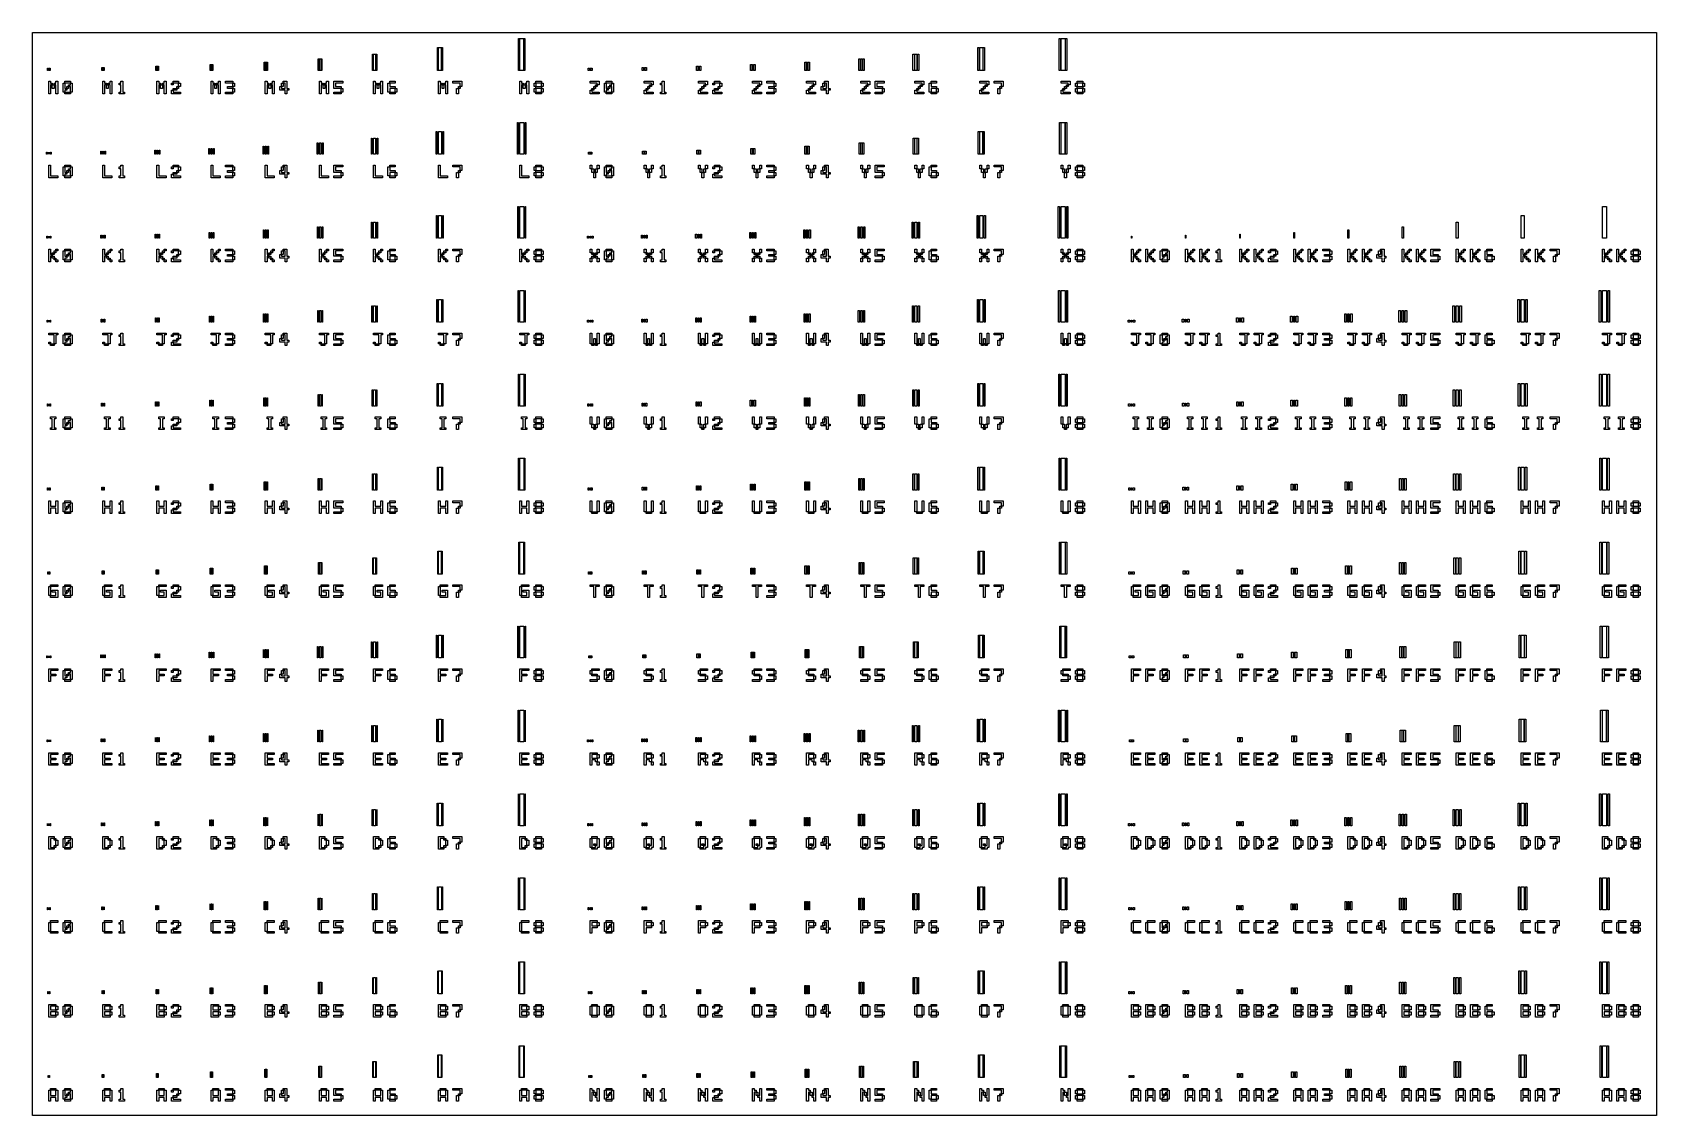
# Model space of a CAD drawing. Extents: x 0 to 3000, y 0 to 2000.
import ezdxf

# ---------------------------------------------------------------- set-up
doc = ezdxf.new("R2010")
doc.units = 0
doc.layers.add('L0D0', color=2, linetype='CONTINUOUS')
doc.layers.add('L1D0', color=1, linetype='CONTINUOUS')

msp = doc.modelspace()

# ---------------------------------------------------------------- linework, layer by layer
at = {"layer": 'L0D0'}
msp.add_lwpolyline([(0, 0), (0, 2000), (3000, 2000), (3000, 0)], close=True, dxfattribs=at)
at = {"layer": 'L1D0'}
for points in [[(898, 1930), (898, 1988.8), (899.5, 1988.8), (899.5, 1930)], [(900, 1930), (900, 1988.8), (907.4, 1988.8), (907.4, 1930)], [(907.9, 1930), (907.9, 1988.8), (909.4, 1988.8), (909.4, 1930)], [(1896.5, 1930), (1896.5, 1988.8), (1899, 1988.8), (1899, 1930)], [(1900, 1930), (1900, 1988.8), (1907.4, 1988.8), (1907.4, 1930)], [(1908.4, 1930), (1908.4, 1988.8), (1910.9, 1988.8), (1910.9, 1930)], [(528, 1930), (528, 1951.4), (529.5, 1951.4), (529.5, 1930)], [(530, 1930), (530, 1951.4), (532.7, 1951.4), (532.7, 1930)], [(533.2, 1930), (533.2, 1951.4), (534.7, 1951.4), (534.7, 1930)], [(628, 1930), (628, 1960), (629.5, 1960), (629.5, 1930)], [(630, 1930), (630, 1960), (633.8, 1960), (633.8, 1930)], [(634.3, 1930), (634.3, 1960), (635.8, 1960), (635.8, 1930)], [(748, 1930), (748, 1972), (749.5, 1972), (749.5, 1930)], [(750, 1930), (750, 1972), (755.3, 1972), (755.3, 1930)], [(755.8, 1930), (755.8, 1972), (757.3, 1972), (757.3, 1930)], [(1526.5, 1930), (1526.5, 1951.4), (1529, 1951.4), (1529, 1930)], [(1530, 1930), (1530, 1951.4), (1532.7, 1951.4), (1532.7, 1930)], [(1533.7, 1930), (1533.7, 1951.4), (1536.2, 1951.4), (1536.2, 1930)], [(1626.5, 1930), (1626.5, 1960), (1629, 1960), (1629, 1930)], [(1630, 1930), (1630, 1960), (1633.8, 1960), (1633.8, 1930)], [(1634.8, 1930), (1634.8, 1960), (1637.3, 1960), (1637.3, 1930)], [(1746.5, 1930), (1746.5, 1972), (1749, 1972), (1749, 1930)], [(1750, 1930), (1750, 1972), (1755.3, 1972), (1755.3, 1930)], [(1756.3, 1930), (1756.3, 1972), (1758.8, 1972), (1758.8, 1930)], [(28, 1930), (28, 1934), (29.5, 1934), (29.5, 1930)], [(30, 1930), (30, 1934), (30.5, 1934), (30.5, 1930)], [(31, 1930), (31, 1934), (32.5, 1934), (32.5, 1930)], [(128, 1930), (128, 1935.6), (129.5, 1935.6), (129.5, 1930)], [(130, 1930), (130, 1935.6), (130.7, 1935.6), (130.7, 1930)], [(131.2, 1930), (131.2, 1935.6), (132.7, 1935.6), (132.7, 1930)], [(228, 1930), (228, 1937.8), (229.5, 1937.8), (229.5, 1930)], [(230, 1930), (230, 1937.8), (231, 1937.8), (231, 1930)], [(231.5, 1930), (231.5, 1937.8), (233, 1937.8), (233, 1930)], [(328, 1930), (328, 1940.9), (329.5, 1940.9), (329.5, 1930)], [(330, 1930), (330, 1940.9), (331.4, 1940.9), (331.4, 1930)], [(331.9, 1930), (331.9, 1940.9), (333.4, 1940.9), (333.4, 1930)], [(428, 1930), (428, 1945.3), (429.5, 1945.3), (429.5, 1930)], [(430, 1930), (430, 1945.3), (431.9, 1945.3), (431.9, 1930)], [(432.4, 1930), (432.4, 1945.3), (433.9, 1945.3), (433.9, 1930)], [(1026.5, 1930), (1026.5, 1934), (1029, 1934), (1029, 1930)], [(1030, 1930), (1030, 1934), (1030.5, 1934), (1030.5, 1930)], [(1031.5, 1930), (1031.5, 1934), (1034, 1934), (1034, 1930)], [(1126.5, 1930), (1126.5, 1935.6), (1129, 1935.6), (1129, 1930)], [(1130, 1930), (1130, 1935.6), (1130.7, 1935.6), (1130.7, 1930)], [(1131.7, 1930), (1131.7, 1935.6), (1134.2, 1935.6), (1134.2, 1930)], [(1226.5, 1930), (1226.5, 1937.8), (1229, 1937.8), (1229, 1930)], [(1230, 1930), (1230, 1937.8), (1231, 1937.8), (1231, 1930)], [(1232, 1930), (1232, 1937.8), (1234.5, 1937.8), (1234.5, 1930)], [(1326.5, 1930), (1326.5, 1940.9), (1329, 1940.9), (1329, 1930)], [(1330, 1930), (1330, 1940.9), (1331.4, 1940.9), (1331.4, 1930)], [(1332.4, 1930), (1332.4, 1940.9), (1334.9, 1940.9), (1334.9, 1930)], [(1426.5, 1930), (1426.5, 1945.3), (1429, 1945.3), (1429, 1930)], [(1430, 1930), (1430, 1945.3), (1431.9, 1945.3), (1431.9, 1930)], [(1432.9, 1930), (1432.9, 1945.3), (1435.4, 1945.3), (1435.4, 1930)], [(30, 1886.667), (30, 1890), (30, 1893.333), (30, 1896.667), (30, 1900), (30, 1903.333), (30, 1906.667), (30, 1910), (33.333, 1910), (33.333, 1906.667), (36.667, 1906.667), (36.667, 1903.333), (33.333, 1903.333), (33.333, 1900), (33.333, 1896.667), (33.333, 1893.333), (33.333, 1890), (33.333, 1886.667)], [(36.667, 1896.667), (36.667, 1900), (36.667, 1903.333), (40, 1903.333), (40, 1900), (40, 1896.667)], [(43.333, 1886.667), (43.333, 1890), (43.333, 1893.333), (43.333, 1896.667), (43.333, 1900), (43.333, 1903.333), (40, 1903.333), (40, 1906.667), (43.333, 1906.667), (43.333, 1910), (46.667, 1910), (46.667, 1906.667), (46.667, 1903.333), (46.667, 1900), (46.667, 1896.667), (46.667, 1893.333), (46.667, 1890), (46.667, 1886.667)], [(56.667, 1890), (56.667, 1893.333), (56.667, 1896.667), (56.667, 1900), (56.667, 1903.333), (56.667, 1906.667), (60, 1906.667), (60, 1903.333), (60, 1900), (60, 1896.667), (63.333, 1896.667), (63.333, 1893.333), (60, 1893.333), (60, 1890)], [(60, 1906.667), (60, 1910), (63.333, 1910), (66.667, 1910), (70, 1910), (70, 1906.667), (66.667, 1906.667), (63.333, 1906.667)], [(60, 1886.667), (60, 1890), (63.333, 1890), (66.667, 1890), (70, 1890), (70, 1886.667), (66.667, 1886.667), (63.333, 1886.667)], [(63.333, 1896.667), (63.333, 1900), (66.667, 1900), (66.667, 1896.667)], [(70, 1890), (70, 1893.333), (70, 1896.667), (70, 1900), (66.667, 1900), (66.667, 1903.333), (70, 1903.333), (70, 1906.667), (73.333, 1906.667), (73.333, 1903.333), (73.333, 1900), (73.333, 1896.667), (73.333, 1893.333), (73.333, 1890)], [(130, 1886.667), (130, 1890), (130, 1893.333), (130, 1896.667), (130, 1900), (130, 1903.333), (130, 1906.667), (130, 1910), (133.333, 1910), (133.333, 1906.667), (136.667, 1906.667), (136.667, 1903.333), (133.333, 1903.333), (133.333, 1900), (133.333, 1896.667), (133.333, 1893.333), (133.333, 1890), (133.333, 1886.667)], [(136.667, 1896.667), (136.667, 1900), (136.667, 1903.333), (140, 1903.333), (140, 1900), (140, 1896.667)], [(143.333, 1886.667), (143.333, 1890), (143.333, 1893.333), (143.333, 1896.667), (143.333, 1900), (143.333, 1903.333), (140, 1903.333), (140, 1906.667), (143.333, 1906.667), (143.333, 1910), (146.667, 1910), (146.667, 1906.667), (146.667, 1903.333), (146.667, 1900), (146.667, 1896.667), (146.667, 1893.333), (146.667, 1890), (146.667, 1886.667)], [(160, 1886.667), (160, 1890), (163.333, 1890), (163.333, 1893.333), (163.333, 1896.667), (163.333, 1900), (163.333, 1903.333), (160, 1903.333), (160, 1906.667), (163.333, 1906.667), (163.333, 1910), (166.667, 1910), (166.667, 1906.667), (166.667, 1903.333), (166.667, 1900), (166.667, 1896.667), (166.667, 1893.333), (166.667, 1890), (170, 1890), (170, 1886.667), (166.667, 1886.667), (163.333, 1886.667)], [(230, 1886.667), (230, 1890), (230, 1893.333), (230, 1896.667), (230, 1900), (230, 1903.333), (230, 1906.667), (230, 1910), (233.333, 1910), (233.333, 1906.667), (236.667, 1906.667), (236.667, 1903.333), (233.333, 1903.333), (233.333, 1900), (233.333, 1896.667), (233.333, 1893.333), (233.333, 1890), (233.333, 1886.667)], [(236.667, 1896.667), (236.667, 1900), (236.667, 1903.333), (240, 1903.333), (240, 1900), (240, 1896.667)], [(243.333, 1886.667), (243.333, 1890), (243.333, 1893.333), (243.333, 1896.667), (243.333, 1900), (243.333, 1903.333), (240, 1903.333), (240, 1906.667), (243.333, 1906.667), (243.333, 1910), (246.667, 1910), (246.667, 1906.667), (246.667, 1903.333), (246.667, 1900), (246.667, 1896.667), (246.667, 1893.333), (246.667, 1890), (246.667, 1886.667)], [(256.667, 1903.333), (256.667, 1906.667), (260, 1906.667), (260, 1903.333)], [(256.667, 1886.667), (256.667, 1890), (256.667, 1893.333), (260, 1893.333), (260, 1890), (263.333, 1890), (266.667, 1890), (270, 1890), (273.333, 1890), (273.333, 1886.667), (270, 1886.667), (266.667, 1886.667), (263.333, 1886.667), (260, 1886.667)], [(260, 1906.667), (260, 1910), (263.333, 1910), (266.667, 1910), (270, 1910), (270, 1906.667), (266.667, 1906.667), (263.333, 1906.667)], [(260, 1893.333), (260, 1896.667), (263.333, 1896.667), (266.667, 1896.667), (266.667, 1893.333), (263.333, 1893.333)], [(266.667, 1896.667), (266.667, 1900), (270, 1900), (270, 1896.667)], [(270, 1900), (270, 1903.333), (270, 1906.667), (273.333, 1906.667), (273.333, 1903.333), (273.333, 1900)], [(330, 1886.667), (330, 1890), (330, 1893.333), (330, 1896.667), (330, 1900), (330, 1903.333), (330, 1906.667), (330, 1910), (333.333, 1910), (333.333, 1906.667), (336.667, 1906.667), (336.667, 1903.333), (333.333, 1903.333), (333.333, 1900), (333.333, 1896.667), (333.333, 1893.333), (333.333, 1890), (333.333, 1886.667)], [(336.667, 1896.667), (336.667, 1900), (336.667, 1903.333), (340, 1903.333), (340, 1900), (340, 1896.667)], [(343.333, 1886.667), (343.333, 1890), (343.333, 1893.333), (343.333, 1896.667), (343.333, 1900), (343.333, 1903.333), (340, 1903.333), (340, 1906.667), (343.333, 1906.667), (343.333, 1910), (346.667, 1910), (346.667, 1906.667), (346.667, 1903.333), (346.667, 1900), (346.667, 1896.667), (346.667, 1893.333), (346.667, 1890), (346.667, 1886.667)], [(356.667, 1906.667), (356.667, 1910), (360, 1910), (363.333, 1910), (366.667, 1910), (370, 1910), (370, 1906.667), (366.667, 1906.667), (363.333, 1906.667), (360, 1906.667)], [(356.667, 1886.667), (356.667, 1890), (360, 1890), (363.333, 1890), (366.667, 1890), (370, 1890), (370, 1886.667), (366.667, 1886.667), (363.333, 1886.667), (360, 1886.667)], [(360, 1896.667), (360, 1900), (363.333, 1900), (366.667, 1900), (370, 1900), (370, 1896.667), (366.667, 1896.667), (363.333, 1896.667)], [(370, 1900), (370, 1903.333), (370, 1906.667), (373.333, 1906.667), (373.333, 1903.333), (373.333, 1900)], [(370, 1890), (370, 1893.333), (370, 1896.667), (373.333, 1896.667), (373.333, 1893.333), (373.333, 1890)], [(430, 1886.667), (430, 1890), (430, 1893.333), (430, 1896.667), (430, 1900), (430, 1903.333), (430, 1906.667), (430, 1910), (433.333, 1910), (433.333, 1906.667), (436.667, 1906.667), (436.667, 1903.333), (433.333, 1903.333), (433.333, 1900), (433.333, 1896.667), (433.333, 1893.333), (433.333, 1890), (433.333, 1886.667)], [(436.667, 1896.667), (436.667, 1900), (436.667, 1903.333), (440, 1903.333), (440, 1900), (440, 1896.667)], [(443.333, 1886.667), (443.333, 1890), (443.333, 1893.333), (443.333, 1896.667), (443.333, 1900), (443.333, 1903.333), (440, 1903.333), (440, 1906.667), (443.333, 1906.667), (443.333, 1910), (446.667, 1910), (446.667, 1906.667), (446.667, 1903.333), (446.667, 1900), (446.667, 1896.667), (446.667, 1893.333), (446.667, 1890), (446.667, 1886.667)], [(466.667, 1886.667), (466.667, 1890), (466.667, 1893.333), (463.333, 1893.333), (460, 1893.333), (456.667, 1893.333), (456.667, 1896.667), (456.667, 1900), (460, 1900), (460, 1896.667), (463.333, 1896.667), (466.667, 1896.667), (466.667, 1900), (466.667, 1903.333), (466.667, 1906.667), (463.333, 1906.667), (463.333, 1910), (466.667, 1910), (470, 1910), (470, 1906.667), (470, 1903.333), (470, 1900), (470, 1896.667), (473.333, 1896.667), (473.333, 1893.333), (470, 1893.333), (470, 1890), (470, 1886.667)], [(460, 1900), (460, 1903.333), (460, 1906.667), (463.333, 1906.667), (463.333, 1903.333), (463.333, 1900)], [(530, 1886.667), (530, 1890), (530, 1893.333), (530, 1896.667), (530, 1900), (530, 1903.333), (530, 1906.667), (530, 1910), (533.333, 1910), (533.333, 1906.667), (536.667, 1906.667), (536.667, 1903.333), (533.333, 1903.333), (533.333, 1900), (533.333, 1896.667), (533.333, 1893.333), (533.333, 1890), (533.333, 1886.667)], [(536.667, 1896.667), (536.667, 1900), (536.667, 1903.333), (540, 1903.333), (540, 1900), (540, 1896.667)], [(543.333, 1886.667), (543.333, 1890), (543.333, 1893.333), (543.333, 1896.667), (543.333, 1900), (543.333, 1903.333), (540, 1903.333), (540, 1906.667), (543.333, 1906.667), (543.333, 1910), (546.667, 1910), (546.667, 1906.667), (546.667, 1903.333), (546.667, 1900), (546.667, 1896.667), (546.667, 1893.333), (546.667, 1890), (546.667, 1886.667)], [(556.667, 1896.667), (556.667, 1900), (556.667, 1903.333), (556.667, 1906.667), (556.667, 1910), (560, 1910), (563.333, 1910), (566.667, 1910), (570, 1910), (573.333, 1910), (573.333, 1906.667), (570, 1906.667), (566.667, 1906.667), (563.333, 1906.667), (560, 1906.667), (560, 1903.333), (560, 1900), (563.333, 1900), (566.667, 1900), (570, 1900), (570, 1896.667), (566.667, 1896.667), (563.333, 1896.667), (560, 1896.667)], [(556.667, 1886.667), (556.667, 1890), (560, 1890), (563.333, 1890), (566.667, 1890), (570, 1890), (570, 1886.667), (566.667, 1886.667), (563.333, 1886.667), (560, 1886.667)], [(570, 1890), (570, 1893.333), (570, 1896.667), (573.333, 1896.667), (573.333, 1893.333), (573.333, 1890)], [(630, 1886.667), (630, 1890), (630, 1893.333), (630, 1896.667), (630, 1900), (630, 1903.333), (630, 1906.667), (630, 1910), (633.333, 1910), (633.333, 1906.667), (636.667, 1906.667), (636.667, 1903.333), (633.333, 1903.333), (633.333, 1900), (633.333, 1896.667), (633.333, 1893.333), (633.333, 1890), (633.333, 1886.667)], [(636.667, 1896.667), (636.667, 1900), (636.667, 1903.333), (640, 1903.333), (640, 1900), (640, 1896.667)], [(643.333, 1886.667), (643.333, 1890), (643.333, 1893.333), (643.333, 1896.667), (643.333, 1900), (643.333, 1903.333), (640, 1903.333), (640, 1906.667), (643.333, 1906.667), (643.333, 1910), (646.667, 1910), (646.667, 1906.667), (646.667, 1903.333), (646.667, 1900), (646.667, 1896.667), (646.667, 1893.333), (646.667, 1890), (646.667, 1886.667)], [(656.667, 1890), (656.667, 1893.333), (656.667, 1896.667), (656.667, 1900), (656.667, 1903.333), (656.667, 1906.667), (660, 1906.667), (660, 1903.333), (660, 1900), (663.333, 1900), (666.667, 1900), (670, 1900), (670, 1896.667), (666.667, 1896.667), (663.333, 1896.667), (660, 1896.667), (660, 1893.333), (660, 1890)], [(660, 1906.667), (660, 1910), (663.333, 1910), (666.667, 1910), (670, 1910), (670, 1906.667), (666.667, 1906.667), (663.333, 1906.667)], [(660, 1886.667), (660, 1890), (663.333, 1890), (666.667, 1890), (670, 1890), (670, 1886.667), (666.667, 1886.667), (663.333, 1886.667)], [(670, 1890), (670, 1893.333), (670, 1896.667), (673.333, 1896.667), (673.333, 1893.333), (673.333, 1890)], [(750, 1886.667), (750, 1890), (750, 1893.333), (750, 1896.667), (750, 1900), (750, 1903.333), (750, 1906.667), (750, 1910), (753.333, 1910), (753.333, 1906.667), (756.667, 1906.667), (756.667, 1903.333), (753.333, 1903.333), (753.333, 1900), (753.333, 1896.667), (753.333, 1893.333), (753.333, 1890), (753.333, 1886.667)], [(756.667, 1896.667), (756.667, 1900), (756.667, 1903.333), (760, 1903.333), (760, 1900), (760, 1896.667)], [(763.333, 1886.667), (763.333, 1890), (763.333, 1893.333), (763.333, 1896.667), (763.333, 1900), (763.333, 1903.333), (760, 1903.333), (760, 1906.667), (763.333, 1906.667), (763.333, 1910), (766.667, 1910), (766.667, 1906.667), (766.667, 1903.333), (766.667, 1900), (766.667, 1896.667), (766.667, 1893.333), (766.667, 1890), (766.667, 1886.667)], [(790, 1900), (790, 1903.333), (790, 1906.667), (786.667, 1906.667), (783.333, 1906.667), (780, 1906.667), (776.667, 1906.667), (776.667, 1910), (780, 1910), (783.333, 1910), (786.667, 1910), (790, 1910), (793.333, 1910), (793.333, 1906.667), (793.333, 1903.333), (793.333, 1900)], [(783.333, 1886.667), (783.333, 1890), (783.333, 1893.333), (783.333, 1896.667), (786.667, 1896.667), (786.667, 1893.333), (786.667, 1890), (786.667, 1886.667)], [(786.667, 1896.667), (786.667, 1900), (790, 1900), (790, 1896.667)], [(900, 1886.667), (900, 1890), (900, 1893.333), (900, 1896.667), (900, 1900), (900, 1903.333), (900, 1906.667), (900, 1910), (903.333, 1910), (903.333, 1906.667), (906.667, 1906.667), (906.667, 1903.333), (903.333, 1903.333), (903.333, 1900), (903.333, 1896.667), (903.333, 1893.333), (903.333, 1890), (903.333, 1886.667)], [(906.667, 1896.667), (906.667, 1900), (906.667, 1903.333), (910, 1903.333), (910, 1900), (910, 1896.667)], [(913.333, 1886.667), (913.333, 1890), (913.333, 1893.333), (913.333, 1896.667), (913.333, 1900), (913.333, 1903.333), (910, 1903.333), (910, 1906.667), (913.333, 1906.667), (913.333, 1910), (916.667, 1910), (916.667, 1906.667), (916.667, 1903.333), (916.667, 1900), (916.667, 1896.667), (916.667, 1893.333), (916.667, 1890), (916.667, 1886.667)], [(926.667, 1900), (926.667, 1903.333), (926.667, 1906.667), (930, 1906.667), (930, 1903.333), (930, 1900)], [(926.667, 1890), (926.667, 1893.333), (926.667, 1896.667), (930, 1896.667), (930, 1893.333), (930, 1890)], [(930, 1906.667), (930, 1910), (933.333, 1910), (936.667, 1910), (940, 1910), (940, 1906.667), (936.667, 1906.667), (933.333, 1906.667)], [(930, 1896.667), (930, 1900), (933.333, 1900), (936.667, 1900), (940, 1900), (940, 1896.667), (936.667, 1896.667), (933.333, 1896.667)], [(930, 1886.667), (930, 1890), (933.333, 1890), (936.667, 1890), (940, 1890), (940, 1886.667), (936.667, 1886.667), (933.333, 1886.667)], [(940, 1900), (940, 1903.333), (940, 1906.667), (943.333, 1906.667), (943.333, 1903.333), (943.333, 1900)], [(940, 1890), (940, 1893.333), (940, 1896.667), (943.333, 1896.667), (943.333, 1893.333), (943.333, 1890)], [(1043.333, 1903.333), (1043.333, 1906.667), (1040, 1906.667), (1036.667, 1906.667), (1033.333, 1906.667), (1030, 1906.667), (1030, 1910), (1033.333, 1910), (1036.667, 1910), (1040, 1910), (1043.333, 1910), (1046.667, 1910), (1046.667, 1906.667), (1046.667, 1903.333)], [(1030, 1886.667), (1030, 1890), (1030, 1893.333), (1033.333, 1893.333), (1033.333, 1890), (1036.667, 1890), (1040, 1890), (1043.333, 1890), (1046.667, 1890), (1046.667, 1886.667), (1043.333, 1886.667), (1040, 1886.667), (1036.667, 1886.667), (1033.333, 1886.667)], [(1033.333, 1893.333), (1033.333, 1896.667), (1036.667, 1896.667), (1036.667, 1893.333)], [(1036.667, 1896.667), (1036.667, 1900), (1040, 1900), (1040, 1896.667)], [(1040, 1900), (1040, 1903.333), (1043.333, 1903.333), (1043.333, 1900)], [(1056.667, 1890), (1056.667, 1893.333), (1056.667, 1896.667), (1056.667, 1900), (1056.667, 1903.333), (1056.667, 1906.667), (1060, 1906.667), (1060, 1903.333), (1060, 1900), (1060, 1896.667), (1063.333, 1896.667), (1063.333, 1893.333), (1060, 1893.333), (1060, 1890)], [(1060, 1906.667), (1060, 1910), (1063.333, 1910), (1066.667, 1910), (1070, 1910), (1070, 1906.667), (1066.667, 1906.667), (1063.333, 1906.667)], [(1060, 1886.667), (1060, 1890), (1063.333, 1890), (1066.667, 1890), (1070, 1890), (1070, 1886.667), (1066.667, 1886.667), (1063.333, 1886.667)], [(1063.333, 1896.667), (1063.333, 1900), (1066.667, 1900), (1066.667, 1896.667)], [(1070, 1890), (1070, 1893.333), (1070, 1896.667), (1070, 1900), (1066.667, 1900), (1066.667, 1903.333), (1070, 1903.333), (1070, 1906.667), (1073.333, 1906.667), (1073.333, 1903.333), (1073.333, 1900), (1073.333, 1896.667), (1073.333, 1893.333), (1073.333, 1890)], [(1143.333, 1903.333), (1143.333, 1906.667), (1140, 1906.667), (1136.667, 1906.667), (1133.333, 1906.667), (1130, 1906.667), (1130, 1910), (1133.333, 1910), (1136.667, 1910), (1140, 1910), (1143.333, 1910), (1146.667, 1910), (1146.667, 1906.667), (1146.667, 1903.333)], [(1130, 1886.667), (1130, 1890), (1130, 1893.333), (1133.333, 1893.333), (1133.333, 1890), (1136.667, 1890), (1140, 1890), (1143.333, 1890), (1146.667, 1890), (1146.667, 1886.667), (1143.333, 1886.667), (1140, 1886.667), (1136.667, 1886.667), (1133.333, 1886.667)], [(1133.333, 1893.333), (1133.333, 1896.667), (1136.667, 1896.667), (1136.667, 1893.333)], [(1136.667, 1896.667), (1136.667, 1900), (1140, 1900), (1140, 1896.667)], [(1140, 1900), (1140, 1903.333), (1143.333, 1903.333), (1143.333, 1900)], [(1160, 1886.667), (1160, 1890), (1163.333, 1890), (1163.333, 1893.333), (1163.333, 1896.667), (1163.333, 1900), (1163.333, 1903.333), (1160, 1903.333), (1160, 1906.667), (1163.333, 1906.667), (1163.333, 1910), (1166.667, 1910), (1166.667, 1906.667), (1166.667, 1903.333), (1166.667, 1900), (1166.667, 1896.667), (1166.667, 1893.333), (1166.667, 1890), (1170, 1890), (1170, 1886.667), (1166.667, 1886.667), (1163.333, 1886.667)], [(1243.333, 1903.333), (1243.333, 1906.667), (1240, 1906.667), (1236.667, 1906.667), (1233.333, 1906.667), (1230, 1906.667), (1230, 1910), (1233.333, 1910), (1236.667, 1910), (1240, 1910), (1243.333, 1910), (1246.667, 1910), (1246.667, 1906.667), (1246.667, 1903.333)], [(1230, 1886.667), (1230, 1890), (1230, 1893.333), (1233.333, 1893.333), (1233.333, 1890), (1236.667, 1890), (1240, 1890), (1243.333, 1890), (1246.667, 1890), (1246.667, 1886.667), (1243.333, 1886.667), (1240, 1886.667), (1236.667, 1886.667), (1233.333, 1886.667)], [(1233.333, 1893.333), (1233.333, 1896.667), (1236.667, 1896.667), (1236.667, 1893.333)], [(1236.667, 1896.667), (1236.667, 1900), (1240, 1900), (1240, 1896.667)], [(1240, 1900), (1240, 1903.333), (1243.333, 1903.333), (1243.333, 1900)], [(1256.667, 1903.333), (1256.667, 1906.667), (1260, 1906.667), (1260, 1903.333)], [(1256.667, 1886.667), (1256.667, 1890), (1256.667, 1893.333), (1260, 1893.333), (1260, 1890), (1263.333, 1890), (1266.667, 1890), (1270, 1890), (1273.333, 1890), (1273.333, 1886.667), (1270, 1886.667), (1266.667, 1886.667), (1263.333, 1886.667), (1260, 1886.667)], [(1260, 1906.667), (1260, 1910), (1263.333, 1910), (1266.667, 1910), (1270, 1910), (1270, 1906.667), (1266.667, 1906.667), (1263.333, 1906.667)], [(1260, 1893.333), (1260, 1896.667), (1263.333, 1896.667), (1266.667, 1896.667), (1266.667, 1893.333), (1263.333, 1893.333)], [(1266.667, 1896.667), (1266.667, 1900), (1270, 1900), (1270, 1896.667)], [(1270, 1900), (1270, 1903.333), (1270, 1906.667), (1273.333, 1906.667), (1273.333, 1903.333), (1273.333, 1900)], [(1343.333, 1903.333), (1343.333, 1906.667), (1340, 1906.667), (1336.667, 1906.667), (1333.333, 1906.667), (1330, 1906.667), (1330, 1910), (1333.333, 1910), (1336.667, 1910), (1340, 1910), (1343.333, 1910), (1346.667, 1910), (1346.667, 1906.667), (1346.667, 1903.333)], [(1330, 1886.667), (1330, 1890), (1330, 1893.333), (1333.333, 1893.333), (1333.333, 1890), (1336.667, 1890), (1340, 1890), (1343.333, 1890), (1346.667, 1890), (1346.667, 1886.667), (1343.333, 1886.667), (1340, 1886.667), (1336.667, 1886.667), (1333.333, 1886.667)], [(1333.333, 1893.333), (1333.333, 1896.667), (1336.667, 1896.667), (1336.667, 1893.333)], [(1336.667, 1896.667), (1336.667, 1900), (1340, 1900), (1340, 1896.667)], [(1340, 1900), (1340, 1903.333), (1343.333, 1903.333), (1343.333, 1900)], [(1356.667, 1906.667), (1356.667, 1910), (1360, 1910), (1363.333, 1910), (1366.667, 1910), (1370, 1910), (1370, 1906.667), (1366.667, 1906.667), (1363.333, 1906.667), (1360, 1906.667)], [(1356.667, 1886.667), (1356.667, 1890), (1360, 1890), (1363.333, 1890), (1366.667, 1890), (1370, 1890), (1370, 1886.667), (1366.667, 1886.667), (1363.333, 1886.667), (1360, 1886.667)], [(1360, 1896.667), (1360, 1900), (1363.333, 1900), (1366.667, 1900), (1370, 1900), (1370, 1896.667), (1366.667, 1896.667), (1363.333, 1896.667)], [(1370, 1900), (1370, 1903.333), (1370, 1906.667), (1373.333, 1906.667), (1373.333, 1903.333), (1373.333, 1900)], [(1370, 1890), (1370, 1893.333), (1370, 1896.667), (1373.333, 1896.667), (1373.333, 1893.333), (1373.333, 1890)], [(1443.333, 1903.333), (1443.333, 1906.667), (1440, 1906.667), (1436.667, 1906.667), (1433.333, 1906.667), (1430, 1906.667), (1430, 1910), (1433.333, 1910), (1436.667, 1910), (1440, 1910), (1443.333, 1910), (1446.667, 1910), (1446.667, 1906.667), (1446.667, 1903.333)], [(1430, 1886.667), (1430, 1890), (1430, 1893.333), (1433.333, 1893.333), (1433.333, 1890), (1436.667, 1890), (1440, 1890), (1443.333, 1890), (1446.667, 1890), (1446.667, 1886.667), (1443.333, 1886.667), (1440, 1886.667), (1436.667, 1886.667), (1433.333, 1886.667)], [(1433.333, 1893.333), (1433.333, 1896.667), (1436.667, 1896.667), (1436.667, 1893.333)], [(1436.667, 1896.667), (1436.667, 1900), (1440, 1900), (1440, 1896.667)], [(1440, 1900), (1440, 1903.333), (1443.333, 1903.333), (1443.333, 1900)], [(1466.667, 1886.667), (1466.667, 1890), (1466.667, 1893.333), (1463.333, 1893.333), (1460, 1893.333), (1456.667, 1893.333), (1456.667, 1896.667), (1456.667, 1900), (1460, 1900), (1460, 1896.667), (1463.333, 1896.667), (1466.667, 1896.667), (1466.667, 1900), (1466.667, 1903.333), (1466.667, 1906.667), (1463.333, 1906.667), (1463.333, 1910), (1466.667, 1910), (1470, 1910), (1470, 1906.667), (1470, 1903.333), (1470, 1900), (1470, 1896.667), (1473.333, 1896.667), (1473.333, 1893.333), (1470, 1893.333), (1470, 1890), (1470, 1886.667)], [(1460, 1900), (1460, 1903.333), (1460, 1906.667), (1463.333, 1906.667), (1463.333, 1903.333), (1463.333, 1900)], [(1543.333, 1903.333), (1543.333, 1906.667), (1540, 1906.667), (1536.667, 1906.667), (1533.333, 1906.667), (1530, 1906.667), (1530, 1910), (1533.333, 1910), (1536.667, 1910), (1540, 1910), (1543.333, 1910), (1546.667, 1910), (1546.667, 1906.667), (1546.667, 1903.333)], [(1530, 1886.667), (1530, 1890), (1530, 1893.333), (1533.333, 1893.333), (1533.333, 1890), (1536.667, 1890), (1540, 1890), (1543.333, 1890), (1546.667, 1890), (1546.667, 1886.667), (1543.333, 1886.667), (1540, 1886.667), (1536.667, 1886.667), (1533.333, 1886.667)], [(1533.333, 1893.333), (1533.333, 1896.667), (1536.667, 1896.667), (1536.667, 1893.333)], [(1536.667, 1896.667), (1536.667, 1900), (1540, 1900), (1540, 1896.667)], [(1540, 1900), (1540, 1903.333), (1543.333, 1903.333), (1543.333, 1900)], [(1556.667, 1896.667), (1556.667, 1900), (1556.667, 1903.333), (1556.667, 1906.667), (1556.667, 1910), (1560, 1910), (1563.333, 1910), (1566.667, 1910), (1570, 1910), (1573.333, 1910), (1573.333, 1906.667), (1570, 1906.667), (1566.667, 1906.667), (1563.333, 1906.667), (1560, 1906.667), (1560, 1903.333), (1560, 1900), (1563.333, 1900), (1566.667, 1900), (1570, 1900), (1570, 1896.667), (1566.667, 1896.667), (1563.333, 1896.667), (1560, 1896.667)], [(1556.667, 1886.667), (1556.667, 1890), (1560, 1890), (1563.333, 1890), (1566.667, 1890), (1570, 1890), (1570, 1886.667), (1566.667, 1886.667), (1563.333, 1886.667), (1560, 1886.667)], [(1570, 1890), (1570, 1893.333), (1570, 1896.667), (1573.333, 1896.667), (1573.333, 1893.333), (1573.333, 1890)], [(1643.333, 1903.333), (1643.333, 1906.667), (1640, 1906.667), (1636.667, 1906.667), (1633.333, 1906.667), (1630, 1906.667), (1630, 1910), (1633.333, 1910), (1636.667, 1910), (1640, 1910), (1643.333, 1910), (1646.667, 1910), (1646.667, 1906.667), (1646.667, 1903.333)], [(1630, 1886.667), (1630, 1890), (1630, 1893.333), (1633.333, 1893.333), (1633.333, 1890), (1636.667, 1890), (1640, 1890), (1643.333, 1890), (1646.667, 1890), (1646.667, 1886.667), (1643.333, 1886.667), (1640, 1886.667), (1636.667, 1886.667), (1633.333, 1886.667)], [(1633.333, 1893.333), (1633.333, 1896.667), (1636.667, 1896.667), (1636.667, 1893.333)], [(1636.667, 1896.667), (1636.667, 1900), (1640, 1900), (1640, 1896.667)], [(1640, 1900), (1640, 1903.333), (1643.333, 1903.333), (1643.333, 1900)], [(1656.667, 1890), (1656.667, 1893.333), (1656.667, 1896.667), (1656.667, 1900), (1656.667, 1903.333), (1656.667, 1906.667), (1660, 1906.667), (1660, 1903.333), (1660, 1900), (1663.333, 1900), (1666.667, 1900), (1670, 1900), (1670, 1896.667), (1666.667, 1896.667), (1663.333, 1896.667), (1660, 1896.667), (1660, 1893.333), (1660, 1890)], [(1660, 1906.667), (1660, 1910), (1663.333, 1910), (1666.667, 1910), (1670, 1910), (1670, 1906.667), (1666.667, 1906.667), (1663.333, 1906.667)], [(1660, 1886.667), (1660, 1890), (1663.333, 1890), (1666.667, 1890), (1670, 1890), (1670, 1886.667), (1666.667, 1886.667), (1663.333, 1886.667)], [(1670, 1890), (1670, 1893.333), (1670, 1896.667), (1673.333, 1896.667), (1673.333, 1893.333), (1673.333, 1890)], [(1763.333, 1903.333), (1763.333, 1906.667), (1760, 1906.667), (1756.667, 1906.667), (1753.333, 1906.667), (1750, 1906.667), (1750, 1910), (1753.333, 1910), (1756.667, 1910), (1760, 1910), (1763.333, 1910), (1766.667, 1910), (1766.667, 1906.667), (1766.667, 1903.333)], [(1750, 1886.667), (1750, 1890), (1750, 1893.333), (1753.333, 1893.333), (1753.333, 1890), (1756.667, 1890), (1760, 1890), (1763.333, 1890), (1766.667, 1890), (1766.667, 1886.667), (1763.333, 1886.667), (1760, 1886.667), (1756.667, 1886.667), (1753.333, 1886.667)], [(1753.333, 1893.333), (1753.333, 1896.667), (1756.667, 1896.667), (1756.667, 1893.333)], [(1756.667, 1896.667), (1756.667, 1900), (1760, 1900), (1760, 1896.667)], [(1760, 1900), (1760, 1903.333), (1763.333, 1903.333), (1763.333, 1900)], [(1790, 1900), (1790, 1903.333), (1790, 1906.667), (1786.667, 1906.667), (1783.333, 1906.667), (1780, 1906.667), (1776.667, 1906.667), (1776.667, 1910), (1780, 1910), (1783.333, 1910), (1786.667, 1910), (1790, 1910), (1793.333, 1910), (1793.333, 1906.667), (1793.333, 1903.333), (1793.333, 1900)], [(1783.333, 1886.667), (1783.333, 1890), (1783.333, 1893.333), (1783.333, 1896.667), (1786.667, 1896.667), (1786.667, 1893.333), (1786.667, 1890), (1786.667, 1886.667)], [(1786.667, 1896.667), (1786.667, 1900), (1790, 1900), (1790, 1896.667)], [(1913.333, 1903.333), (1913.333, 1906.667), (1910, 1906.667), (1906.667, 1906.667), (1903.333, 1906.667), (1900, 1906.667), (1900, 1910), (1903.333, 1910), (1906.667, 1910), (1910, 1910), (1913.333, 1910), (1916.667, 1910), (1916.667, 1906.667), (1916.667, 1903.333)], [(1900, 1886.667), (1900, 1890), (1900, 1893.333), (1903.333, 1893.333), (1903.333, 1890), (1906.667, 1890), (1910, 1890), (1913.333, 1890), (1916.667, 1890), (1916.667, 1886.667), (1913.333, 1886.667), (1910, 1886.667), (1906.667, 1886.667), (1903.333, 1886.667)], [(1903.333, 1893.333), (1903.333, 1896.667), (1906.667, 1896.667), (1906.667, 1893.333)], [(1906.667, 1896.667), (1906.667, 1900), (1910, 1900), (1910, 1896.667)], [(1910, 1900), (1910, 1903.333), (1913.333, 1903.333), (1913.333, 1900)], [(1926.667, 1900), (1926.667, 1903.333), (1926.667, 1906.667), (1930, 1906.667), (1930, 1903.333), (1930, 1900)], [(1926.667, 1890), (1926.667, 1893.333), (1926.667, 1896.667), (1930, 1896.667), (1930, 1893.333), (1930, 1890)], [(1930, 1906.667), (1930, 1910), (1933.333, 1910), (1936.667, 1910), (1940, 1910), (1940, 1906.667), (1936.667, 1906.667), (1933.333, 1906.667)], [(1930, 1896.667), (1930, 1900), (1933.333, 1900), (1936.667, 1900), (1940, 1900), (1940, 1896.667), (1936.667, 1896.667), (1933.333, 1896.667)], [(1930, 1886.667), (1930, 1890), (1933.333, 1890), (1936.667, 1890), (1940, 1890), (1940, 1886.667), (1936.667, 1886.667), (1933.333, 1886.667)], [(1940, 1900), (1940, 1903.333), (1940, 1906.667), (1943.333, 1906.667), (1943.333, 1903.333), (1943.333, 1900)], [(1940, 1890), (1940, 1893.333), (1940, 1896.667), (1943.333, 1896.667), (1943.333, 1893.333), (1943.333, 1890)], [(896, 1775), (896, 1833.8), (897, 1833.8), (897, 1775)], [(900, 1775), (900, 1833.8), (907.4, 1833.8), (907.4, 1775)], [(910.4, 1775), (910.4, 1833.8), (911.4, 1833.8), (911.4, 1775)], [(1897, 1775), (1897, 1833.8), (1899.5, 1833.8), (1899.5, 1775)], [(1900, 1775), (1900, 1833.8), (1907.4, 1833.8), (1907.4, 1775)], [(1907.9, 1775), (1907.9, 1833.8), (1910.4, 1833.8), (1910.4, 1775)], [(626, 1775), (626, 1805), (627, 1805), (627, 1775)], [(630, 1775), (630, 1805), (633.8, 1805), (633.8, 1775)], [(636.8, 1775), (636.8, 1805), (637.8, 1805), (637.8, 1775)], [(746, 1775), (746, 1817), (747, 1817), (747, 1775)], [(750, 1775), (750, 1817), (755.3, 1817), (755.3, 1775)], [(758.3, 1775), (758.3, 1817), (759.3, 1817), (759.3, 1775)], [(1627, 1775), (1627, 1805), (1629.5, 1805), (1629.5, 1775)], [(1630, 1775), (1630, 1805), (1633.8, 1805), (1633.8, 1775)], [(1634.3, 1775), (1634.3, 1805), (1636.8, 1805), (1636.8, 1775)], [(1747, 1775), (1747, 1817), (1749.5, 1817), (1749.5, 1775)], [(1750, 1775), (1750, 1817), (1755.3, 1817), (1755.3, 1775)], [(1755.8, 1775), (1755.8, 1817), (1758.3, 1817), (1758.3, 1775)], [(26, 1775), (26, 1779), (27, 1779), (27, 1775)], [(30, 1775), (30, 1779), (30.5, 1779), (30.5, 1775)], [(33.5, 1775), (33.5, 1779), (34.5, 1779), (34.5, 1775)], [(126, 1775), (126, 1780.6), (127, 1780.6), (127, 1775)], [(130, 1775), (130, 1780.6), (130.7, 1780.6), (130.7, 1775)], [(133.7, 1775), (133.7, 1780.6), (134.7, 1780.6), (134.7, 1775)], [(226, 1775), (226, 1782.8), (227, 1782.8), (227, 1775)], [(230, 1775), (230, 1782.8), (231, 1782.8), (231, 1775)], [(234, 1775), (234, 1782.8), (235, 1782.8), (235, 1775)], [(326, 1775), (326, 1785.9), (327, 1785.9), (327, 1775)], [(330, 1775), (330, 1785.9), (331.4, 1785.9), (331.4, 1775)], [(334.4, 1775), (334.4, 1785.9), (335.4, 1785.9), (335.4, 1775)], [(426, 1775), (426, 1790.3), (427, 1790.3), (427, 1775)], [(430, 1775), (430, 1790.3), (431.9, 1790.3), (431.9, 1775)], [(434.9, 1775), (434.9, 1790.3), (435.9, 1790.3), (435.9, 1775)], [(526, 1775), (526, 1796.4), (527, 1796.4), (527, 1775)], [(530, 1775), (530, 1796.4), (532.7, 1796.4), (532.7, 1775)], [(535.7, 1775), (535.7, 1796.4), (536.7, 1796.4), (536.7, 1775)], [(1027, 1775), (1027, 1779), (1029.5, 1779), (1029.5, 1775)], [(1030, 1775), (1030, 1779), (1030.5, 1779), (1030.5, 1775)], [(1031, 1775), (1031, 1779), (1033.5, 1779), (1033.5, 1775)], [(1127, 1775), (1127, 1780.6), (1129.5, 1780.6), (1129.5, 1775)], [(1130, 1775), (1130, 1780.6), (1130.7, 1780.6), (1130.7, 1775)], [(1131.2, 1775), (1131.2, 1780.6), (1133.7, 1780.6), (1133.7, 1775)], [(1227, 1775), (1227, 1782.8), (1229.5, 1782.8), (1229.5, 1775)], [(1230, 1775), (1230, 1782.8), (1231, 1782.8), (1231, 1775)], [(1231.5, 1775), (1231.5, 1782.8), (1234, 1782.8), (1234, 1775)], [(1327, 1775), (1327, 1785.9), (1329.5, 1785.9), (1329.5, 1775)], [(1330, 1775), (1330, 1785.9), (1331.4, 1785.9), (1331.4, 1775)], [(1331.9, 1775), (1331.9, 1785.9), (1334.4, 1785.9), (1334.4, 1775)], [(1427, 1775), (1427, 1790.3), (1429.5, 1790.3), (1429.5, 1775)], [(1430, 1775), (1430, 1790.3), (1431.9, 1790.3), (1431.9, 1775)], [(1432.4, 1775), (1432.4, 1790.3), (1434.9, 1790.3), (1434.9, 1775)], [(1527, 1775), (1527, 1796.4), (1529.5, 1796.4), (1529.5, 1775)], [(1530, 1775), (1530, 1796.4), (1532.7, 1796.4), (1532.7, 1775)], [(1533.2, 1775), (1533.2, 1796.4), (1535.7, 1796.4), (1535.7, 1775)], [(30, 1731.667), (30, 1735), (30, 1738.333), (30, 1741.667), (30, 1745), (30, 1748.333), (30, 1751.667), (30, 1755), (33.333, 1755), (33.333, 1751.667), (33.333, 1748.333), (33.333, 1745), (33.333, 1741.667), (33.333, 1738.333), (33.333, 1735), (36.667, 1735), (40, 1735), (43.333, 1735), (46.667, 1735), (46.667, 1731.667), (43.333, 1731.667), (40, 1731.667), (36.667, 1731.667), (33.333, 1731.667)], [(56.667, 1735), (56.667, 1738.333), (56.667, 1741.667), (56.667, 1745), (56.667, 1748.333), (56.667, 1751.667), (60, 1751.667), (60, 1748.333), (60, 1745), (60, 1741.667), (63.333, 1741.667), (63.333, 1738.333), (60, 1738.333), (60, 1735)], [(60, 1751.667), (60, 1755), (63.333, 1755), (66.667, 1755), (70, 1755), (70, 1751.667), (66.667, 1751.667), (63.333, 1751.667)], [(63.333, 1741.667), (63.333, 1745), (66.667, 1745), (66.667, 1741.667)], [(70, 1735), (70, 1738.333), (70, 1741.667), (70, 1745), (66.667, 1745), (66.667, 1748.333), (70, 1748.333), (70, 1751.667), (73.333, 1751.667), (73.333, 1748.333), (73.333, 1745), (73.333, 1741.667), (73.333, 1738.333), (73.333, 1735)], [(130, 1731.667), (130, 1735), (130, 1738.333), (130, 1741.667), (130, 1745), (130, 1748.333), (130, 1751.667), (130, 1755), (133.333, 1755), (133.333, 1751.667), (133.333, 1748.333), (133.333, 1745), (133.333, 1741.667), (133.333, 1738.333), (133.333, 1735), (136.667, 1735), (140, 1735), (143.333, 1735), (146.667, 1735), (146.667, 1731.667), (143.333, 1731.667), (140, 1731.667), (136.667, 1731.667), (133.333, 1731.667)], [(160, 1731.667), (160, 1735), (163.333, 1735), (163.333, 1738.333), (163.333, 1741.667), (163.333, 1745), (163.333, 1748.333), (160, 1748.333), (160, 1751.667), (163.333, 1751.667), (163.333, 1755), (166.667, 1755), (166.667, 1751.667), (166.667, 1748.333), (166.667, 1745), (166.667, 1741.667), (166.667, 1738.333), (166.667, 1735), (170, 1735), (170, 1731.667), (166.667, 1731.667), (163.333, 1731.667)], [(230, 1731.667), (230, 1735), (230, 1738.333), (230, 1741.667), (230, 1745), (230, 1748.333), (230, 1751.667), (230, 1755), (233.333, 1755), (233.333, 1751.667), (233.333, 1748.333), (233.333, 1745), (233.333, 1741.667), (233.333, 1738.333), (233.333, 1735), (236.667, 1735), (240, 1735), (243.333, 1735), (246.667, 1735), (246.667, 1731.667), (243.333, 1731.667), (240, 1731.667), (236.667, 1731.667), (233.333, 1731.667)], [(256.667, 1748.333), (256.667, 1751.667), (260, 1751.667), (260, 1748.333)], [(260, 1751.667), (260, 1755), (263.333, 1755), (266.667, 1755), (270, 1755), (270, 1751.667), (266.667, 1751.667), (263.333, 1751.667)], [(260, 1738.333), (260, 1741.667), (263.333, 1741.667), (266.667, 1741.667), (266.667, 1738.333), (263.333, 1738.333)], [(266.667, 1741.667), (266.667, 1745), (270, 1745), (270, 1741.667)], [(270, 1745), (270, 1748.333), (270, 1751.667), (273.333, 1751.667), (273.333, 1748.333), (273.333, 1745)], [(330, 1731.667), (330, 1735), (330, 1738.333), (330, 1741.667), (330, 1745), (330, 1748.333), (330, 1751.667), (330, 1755), (333.333, 1755), (333.333, 1751.667), (333.333, 1748.333), (333.333, 1745), (333.333, 1741.667), (333.333, 1738.333), (333.333, 1735), (336.667, 1735), (340, 1735), (343.333, 1735), (346.667, 1735), (346.667, 1731.667), (343.333, 1731.667), (340, 1731.667), (336.667, 1731.667), (333.333, 1731.667)], [(356.667, 1751.667), (356.667, 1755), (360, 1755), (363.333, 1755), (366.667, 1755), (370, 1755), (370, 1751.667), (366.667, 1751.667), (363.333, 1751.667), (360, 1751.667)], [(360, 1741.667), (360, 1745), (363.333, 1745), (366.667, 1745), (370, 1745), (370, 1741.667), (366.667, 1741.667), (363.333, 1741.667)], [(370, 1745), (370, 1748.333), (370, 1751.667), (373.333, 1751.667), (373.333, 1748.333), (373.333, 1745)], [(370, 1735), (370, 1738.333), (370, 1741.667), (373.333, 1741.667), (373.333, 1738.333), (373.333, 1735)], [(430, 1731.667), (430, 1735), (430, 1738.333), (430, 1741.667), (430, 1745), (430, 1748.333), (430, 1751.667), (430, 1755), (433.333, 1755), (433.333, 1751.667), (433.333, 1748.333), (433.333, 1745), (433.333, 1741.667), (433.333, 1738.333), (433.333, 1735), (436.667, 1735), (440, 1735), (443.333, 1735), (446.667, 1735), (446.667, 1731.667), (443.333, 1731.667), (440, 1731.667), (436.667, 1731.667), (433.333, 1731.667)], [(466.667, 1731.667), (466.667, 1735), (466.667, 1738.333), (463.333, 1738.333), (460, 1738.333), (456.667, 1738.333), (456.667, 1741.667), (456.667, 1745), (460, 1745), (460, 1741.667), (463.333, 1741.667), (466.667, 1741.667), (466.667, 1745), (466.667, 1748.333), (466.667, 1751.667), (463.333, 1751.667), (463.333, 1755), (466.667, 1755), (470, 1755), (470, 1751.667), (470, 1748.333), (470, 1745), (470, 1741.667), (473.333, 1741.667), (473.333, 1738.333), (470, 1738.333), (470, 1735), (470, 1731.667)], [(460, 1745), (460, 1748.333), (460, 1751.667), (463.333, 1751.667), (463.333, 1748.333), (463.333, 1745)], [(530, 1731.667), (530, 1735), (530, 1738.333), (530, 1741.667), (530, 1745), (530, 1748.333), (530, 1751.667), (530, 1755), (533.333, 1755), (533.333, 1751.667), (533.333, 1748.333), (533.333, 1745), (533.333, 1741.667), (533.333, 1738.333), (533.333, 1735), (536.667, 1735), (540, 1735), (543.333, 1735), (546.667, 1735), (546.667, 1731.667), (543.333, 1731.667), (540, 1731.667), (536.667, 1731.667), (533.333, 1731.667)], [(556.667, 1741.667), (556.667, 1745), (556.667, 1748.333), (556.667, 1751.667), (556.667, 1755), (560, 1755), (563.333, 1755), (566.667, 1755), (570, 1755), (573.333, 1755), (573.333, 1751.667), (570, 1751.667), (566.667, 1751.667), (563.333, 1751.667), (560, 1751.667), (560, 1748.333), (560, 1745), (563.333, 1745), (566.667, 1745), (570, 1745), (570, 1741.667), (566.667, 1741.667), (563.333, 1741.667), (560, 1741.667)], [(570, 1735), (570, 1738.333), (570, 1741.667), (573.333, 1741.667), (573.333, 1738.333), (573.333, 1735)], [(630, 1731.667), (630, 1735), (630, 1738.333), (630, 1741.667), (630, 1745), (630, 1748.333), (630, 1751.667), (630, 1755), (633.333, 1755), (633.333, 1751.667), (633.333, 1748.333), (633.333, 1745), (633.333, 1741.667), (633.333, 1738.333), (633.333, 1735), (636.667, 1735), (640, 1735), (643.333, 1735), (646.667, 1735), (646.667, 1731.667), (643.333, 1731.667), (640, 1731.667), (636.667, 1731.667), (633.333, 1731.667)], [(656.667, 1735), (656.667, 1738.333), (656.667, 1741.667), (656.667, 1745), (656.667, 1748.333), (656.667, 1751.667), (660, 1751.667), (660, 1748.333), (660, 1745), (663.333, 1745), (666.667, 1745), (670, 1745), (670, 1741.667), (666.667, 1741.667), (663.333, 1741.667), (660, 1741.667), (660, 1738.333), (660, 1735)], [(660, 1751.667), (660, 1755), (663.333, 1755), (666.667, 1755), (670, 1755), (670, 1751.667), (666.667, 1751.667), (663.333, 1751.667)], [(670, 1735), (670, 1738.333), (670, 1741.667), (673.333, 1741.667), (673.333, 1738.333), (673.333, 1735)], [(750, 1731.667), (750, 1735), (750, 1738.333), (750, 1741.667), (750, 1745), (750, 1748.333), (750, 1751.667), (750, 1755), (753.333, 1755), (753.333, 1751.667), (753.333, 1748.333), (753.333, 1745), (753.333, 1741.667), (753.333, 1738.333), (753.333, 1735), (756.667, 1735), (760, 1735), (763.333, 1735), (766.667, 1735), (766.667, 1731.667), (763.333, 1731.667), (760, 1731.667), (756.667, 1731.667), (753.333, 1731.667)], [(790, 1745), (790, 1748.333), (790, 1751.667), (786.667, 1751.667), (783.333, 1751.667), (780, 1751.667), (776.667, 1751.667), (776.667, 1755), (780, 1755), (783.333, 1755), (786.667, 1755), (790, 1755), (793.333, 1755), (793.333, 1751.667), (793.333, 1748.333), (793.333, 1745)], [(783.333, 1731.667), (783.333, 1735), (783.333, 1738.333), (783.333, 1741.667), (786.667, 1741.667), (786.667, 1738.333), (786.667, 1735), (786.667, 1731.667)], [(786.667, 1741.667), (786.667, 1745), (790, 1745), (790, 1741.667)], [(900, 1731.667), (900, 1735), (900, 1738.333), (900, 1741.667), (900, 1745), (900, 1748.333), (900, 1751.667), (900, 1755), (903.333, 1755), (903.333, 1751.667), (903.333, 1748.333), (903.333, 1745), (903.333, 1741.667), (903.333, 1738.333), (903.333, 1735), (906.667, 1735), (910, 1735), (913.333, 1735), (916.667, 1735), (916.667, 1731.667), (913.333, 1731.667), (910, 1731.667), (906.667, 1731.667), (903.333, 1731.667)], [(926.667, 1745), (926.667, 1748.333), (926.667, 1751.667), (930, 1751.667), (930, 1748.333), (930, 1745)], [(926.667, 1735), (926.667, 1738.333), (926.667, 1741.667), (930, 1741.667), (930, 1738.333), (930, 1735)], [(930, 1751.667), (930, 1755), (933.333, 1755), (936.667, 1755), (940, 1755), (940, 1751.667), (936.667, 1751.667), (933.333, 1751.667)], [(930, 1741.667), (930, 1745), (933.333, 1745), (936.667, 1745), (940, 1745), (940, 1741.667), (936.667, 1741.667), (933.333, 1741.667)], [(940, 1745), (940, 1748.333), (940, 1751.667), (943.333, 1751.667), (943.333, 1748.333), (943.333, 1745)], [(940, 1735), (940, 1738.333), (940, 1741.667), (943.333, 1741.667), (943.333, 1738.333), (943.333, 1735)], [(1030, 1748.333), (1030, 1751.667), (1030, 1755), (1033.333, 1755), (1033.333, 1751.667), (1033.333, 1748.333)], [(1033.333, 1741.667), (1033.333, 1745), (1033.333, 1748.333), (1036.667, 1748.333), (1036.667, 1745), (1036.667, 1741.667)], [(1036.667, 1731.667), (1036.667, 1735), (1036.667, 1738.333), (1036.667, 1741.667), (1040, 1741.667), (1040, 1738.333), (1040, 1735), (1040, 1731.667)], [(1040, 1741.667), (1040, 1745), (1040, 1748.333), (1043.333, 1748.333), (1043.333, 1745), (1043.333, 1741.667)], [(1043.333, 1748.333), (1043.333, 1751.667), (1043.333, 1755), (1046.667, 1755), (1046.667, 1751.667), (1046.667, 1748.333)], [(1056.667, 1735), (1056.667, 1738.333), (1056.667, 1741.667), (1056.667, 1745), (1056.667, 1748.333), (1056.667, 1751.667), (1060, 1751.667), (1060, 1748.333), (1060, 1745), (1060, 1741.667), (1063.333, 1741.667), (1063.333, 1738.333), (1060, 1738.333), (1060, 1735)], [(1060, 1751.667), (1060, 1755), (1063.333, 1755), (1066.667, 1755), (1070, 1755), (1070, 1751.667), (1066.667, 1751.667), (1063.333, 1751.667)], [(1063.333, 1741.667), (1063.333, 1745), (1066.667, 1745), (1066.667, 1741.667)], [(1070, 1735), (1070, 1738.333), (1070, 1741.667), (1070, 1745), (1066.667, 1745), (1066.667, 1748.333), (1070, 1748.333), (1070, 1751.667), (1073.333, 1751.667), (1073.333, 1748.333), (1073.333, 1745), (1073.333, 1741.667), (1073.333, 1738.333), (1073.333, 1735)], [(1130, 1748.333), (1130, 1751.667), (1130, 1755), (1133.333, 1755), (1133.333, 1751.667), (1133.333, 1748.333)], [(1133.333, 1741.667), (1133.333, 1745), (1133.333, 1748.333), (1136.667, 1748.333), (1136.667, 1745), (1136.667, 1741.667)], [(1136.667, 1731.667), (1136.667, 1735), (1136.667, 1738.333), (1136.667, 1741.667), (1140, 1741.667), (1140, 1738.333), (1140, 1735), (1140, 1731.667)], [(1140, 1741.667), (1140, 1745), (1140, 1748.333), (1143.333, 1748.333), (1143.333, 1745), (1143.333, 1741.667)], [(1143.333, 1748.333), (1143.333, 1751.667), (1143.333, 1755), (1146.667, 1755), (1146.667, 1751.667), (1146.667, 1748.333)], [(1160, 1731.667), (1160, 1735), (1163.333, 1735), (1163.333, 1738.333), (1163.333, 1741.667), (1163.333, 1745), (1163.333, 1748.333), (1160, 1748.333), (1160, 1751.667), (1163.333, 1751.667), (1163.333, 1755), (1166.667, 1755), (1166.667, 1751.667), (1166.667, 1748.333), (1166.667, 1745), (1166.667, 1741.667), (1166.667, 1738.333), (1166.667, 1735), (1170, 1735), (1170, 1731.667), (1166.667, 1731.667), (1163.333, 1731.667)], [(1230, 1748.333), (1230, 1751.667), (1230, 1755), (1233.333, 1755), (1233.333, 1751.667), (1233.333, 1748.333)], [(1233.333, 1741.667), (1233.333, 1745), (1233.333, 1748.333), (1236.667, 1748.333), (1236.667, 1745), (1236.667, 1741.667)], [(1236.667, 1731.667), (1236.667, 1735), (1236.667, 1738.333), (1236.667, 1741.667), (1240, 1741.667), (1240, 1738.333), (1240, 1735), (1240, 1731.667)], [(1240, 1741.667), (1240, 1745), (1240, 1748.333), (1243.333, 1748.333), (1243.333, 1745), (1243.333, 1741.667)], [(1243.333, 1748.333), (1243.333, 1751.667), (1243.333, 1755), (1246.667, 1755), (1246.667, 1751.667), (1246.667, 1748.333)], [(1256.667, 1748.333), (1256.667, 1751.667), (1260, 1751.667), (1260, 1748.333)], [(1260, 1751.667), (1260, 1755), (1263.333, 1755), (1266.667, 1755), (1270, 1755), (1270, 1751.667), (1266.667, 1751.667), (1263.333, 1751.667)], [(1260, 1738.333), (1260, 1741.667), (1263.333, 1741.667), (1266.667, 1741.667), (1266.667, 1738.333), (1263.333, 1738.333)], [(1266.667, 1741.667), (1266.667, 1745), (1270, 1745), (1270, 1741.667)], [(1270, 1745), (1270, 1748.333), (1270, 1751.667), (1273.333, 1751.667), (1273.333, 1748.333), (1273.333, 1745)], [(1330, 1748.333), (1330, 1751.667), (1330, 1755), (1333.333, 1755), (1333.333, 1751.667), (1333.333, 1748.333)], [(1333.333, 1741.667), (1333.333, 1745), (1333.333, 1748.333), (1336.667, 1748.333), (1336.667, 1745), (1336.667, 1741.667)], [(1336.667, 1731.667), (1336.667, 1735), (1336.667, 1738.333), (1336.667, 1741.667), (1340, 1741.667), (1340, 1738.333), (1340, 1735), (1340, 1731.667)], [(1340, 1741.667), (1340, 1745), (1340, 1748.333), (1343.333, 1748.333), (1343.333, 1745), (1343.333, 1741.667)], [(1343.333, 1748.333), (1343.333, 1751.667), (1343.333, 1755), (1346.667, 1755), (1346.667, 1751.667), (1346.667, 1748.333)], [(1356.667, 1751.667), (1356.667, 1755), (1360, 1755), (1363.333, 1755), (1366.667, 1755), (1370, 1755), (1370, 1751.667), (1366.667, 1751.667), (1363.333, 1751.667), (1360, 1751.667)], [(1360, 1741.667), (1360, 1745), (1363.333, 1745), (1366.667, 1745), (1370, 1745), (1370, 1741.667), (1366.667, 1741.667), (1363.333, 1741.667)], [(1370, 1745), (1370, 1748.333), (1370, 1751.667), (1373.333, 1751.667), (1373.333, 1748.333), (1373.333, 1745)], [(1370, 1735), (1370, 1738.333), (1370, 1741.667), (1373.333, 1741.667), (1373.333, 1738.333), (1373.333, 1735)], [(1430, 1748.333), (1430, 1751.667), (1430, 1755), (1433.333, 1755), (1433.333, 1751.667), (1433.333, 1748.333)], [(1433.333, 1741.667), (1433.333, 1745), (1433.333, 1748.333), (1436.667, 1748.333), (1436.667, 1745), (1436.667, 1741.667)], [(1436.667, 1731.667), (1436.667, 1735), (1436.667, 1738.333), (1436.667, 1741.667), (1440, 1741.667), (1440, 1738.333), (1440, 1735), (1440, 1731.667)], [(1440, 1741.667), (1440, 1745), (1440, 1748.333), (1443.333, 1748.333), (1443.333, 1745), (1443.333, 1741.667)], [(1443.333, 1748.333), (1443.333, 1751.667), (1443.333, 1755), (1446.667, 1755), (1446.667, 1751.667), (1446.667, 1748.333)], [(1466.667, 1731.667), (1466.667, 1735), (1466.667, 1738.333), (1463.333, 1738.333), (1460, 1738.333), (1456.667, 1738.333), (1456.667, 1741.667), (1456.667, 1745), (1460, 1745), (1460, 1741.667), (1463.333, 1741.667), (1466.667, 1741.667), (1466.667, 1745), (1466.667, 1748.333), (1466.667, 1751.667), (1463.333, 1751.667), (1463.333, 1755), (1466.667, 1755), (1470, 1755), (1470, 1751.667), (1470, 1748.333), (1470, 1745), (1470, 1741.667), (1473.333, 1741.667), (1473.333, 1738.333), (1470, 1738.333), (1470, 1735), (1470, 1731.667)], [(1460, 1745), (1460, 1748.333), (1460, 1751.667), (1463.333, 1751.667), (1463.333, 1748.333), (1463.333, 1745)], [(1530, 1748.333), (1530, 1751.667), (1530, 1755), (1533.333, 1755), (1533.333, 1751.667), (1533.333, 1748.333)], [(1533.333, 1741.667), (1533.333, 1745), (1533.333, 1748.333), (1536.667, 1748.333), (1536.667, 1745), (1536.667, 1741.667)], [(1536.667, 1731.667), (1536.667, 1735), (1536.667, 1738.333), (1536.667, 1741.667), (1540, 1741.667), (1540, 1738.333), (1540, 1735), (1540, 1731.667)], [(1540, 1741.667), (1540, 1745), (1540, 1748.333), (1543.333, 1748.333), (1543.333, 1745), (1543.333, 1741.667)], [(1543.333, 1748.333), (1543.333, 1751.667), (1543.333, 1755), (1546.667, 1755), (1546.667, 1751.667), (1546.667, 1748.333)], [(1556.667, 1741.667), (1556.667, 1745), (1556.667, 1748.333), (1556.667, 1751.667), (1556.667, 1755), (1560, 1755), (1563.333, 1755), (1566.667, 1755), (1570, 1755), (1573.333, 1755), (1573.333, 1751.667), (1570, 1751.667), (1566.667, 1751.667), (1563.333, 1751.667), (1560, 1751.667), (1560, 1748.333), (1560, 1745), (1563.333, 1745), (1566.667, 1745), (1570, 1745), (1570, 1741.667), (1566.667, 1741.667), (1563.333, 1741.667), (1560, 1741.667)], [(1570, 1735), (1570, 1738.333), (1570, 1741.667), (1573.333, 1741.667), (1573.333, 1738.333), (1573.333, 1735)], [(1630, 1748.333), (1630, 1751.667), (1630, 1755), (1633.333, 1755), (1633.333, 1751.667), (1633.333, 1748.333)], [(1633.333, 1741.667), (1633.333, 1745), (1633.333, 1748.333), (1636.667, 1748.333), (1636.667, 1745), (1636.667, 1741.667)], [(1636.667, 1731.667), (1636.667, 1735), (1636.667, 1738.333), (1636.667, 1741.667), (1640, 1741.667), (1640, 1738.333), (1640, 1735), (1640, 1731.667)], [(1640, 1741.667), (1640, 1745), (1640, 1748.333), (1643.333, 1748.333), (1643.333, 1745), (1643.333, 1741.667)], [(1643.333, 1748.333), (1643.333, 1751.667), (1643.333, 1755), (1646.667, 1755), (1646.667, 1751.667), (1646.667, 1748.333)], [(1656.667, 1735), (1656.667, 1738.333), (1656.667, 1741.667), (1656.667, 1745), (1656.667, 1748.333), (1656.667, 1751.667), (1660, 1751.667), (1660, 1748.333), (1660, 1745), (1663.333, 1745), (1666.667, 1745), (1670, 1745), (1670, 1741.667), (1666.667, 1741.667), (1663.333, 1741.667), (1660, 1741.667), (1660, 1738.333), (1660, 1735)], [(1660, 1751.667), (1660, 1755), (1663.333, 1755), (1666.667, 1755), (1670, 1755), (1670, 1751.667), (1666.667, 1751.667), (1663.333, 1751.667)], [(1670, 1735), (1670, 1738.333), (1670, 1741.667), (1673.333, 1741.667), (1673.333, 1738.333), (1673.333, 1735)], [(1750, 1748.333), (1750, 1751.667), (1750, 1755), (1753.333, 1755), (1753.333, 1751.667), (1753.333, 1748.333)], [(1753.333, 1741.667), (1753.333, 1745), (1753.333, 1748.333), (1756.667, 1748.333), (1756.667, 1745), (1756.667, 1741.667)], [(1756.667, 1731.667), (1756.667, 1735), (1756.667, 1738.333), (1756.667, 1741.667), (1760, 1741.667), (1760, 1738.333), (1760, 1735), (1760, 1731.667)], [(1760, 1741.667), (1760, 1745), (1760, 1748.333), (1763.333, 1748.333), (1763.333, 1745), (1763.333, 1741.667)], [(1763.333, 1748.333), (1763.333, 1751.667), (1763.333, 1755), (1766.667, 1755), (1766.667, 1751.667), (1766.667, 1748.333)], [(1790, 1745), (1790, 1748.333), (1790, 1751.667), (1786.667, 1751.667), (1783.333, 1751.667), (1780, 1751.667), (1776.667, 1751.667), (1776.667, 1755), (1780, 1755), (1783.333, 1755), (1786.667, 1755), (1790, 1755), (1793.333, 1755), (1793.333, 1751.667), (1793.333, 1748.333), (1793.333, 1745)], [(1783.333, 1731.667), (1783.333, 1735), (1783.333, 1738.333), (1783.333, 1741.667), (1786.667, 1741.667), (1786.667, 1738.333), (1786.667, 1735), (1786.667, 1731.667)], [(1786.667, 1741.667), (1786.667, 1745), (1790, 1745), (1790, 1741.667)], [(1900, 1748.333), (1900, 1751.667), (1900, 1755), (1903.333, 1755), (1903.333, 1751.667), (1903.333, 1748.333)], [(1903.333, 1741.667), (1903.333, 1745), (1903.333, 1748.333), (1906.667, 1748.333), (1906.667, 1745), (1906.667, 1741.667)], [(1906.667, 1731.667), (1906.667, 1735), (1906.667, 1738.333), (1906.667, 1741.667), (1910, 1741.667), (1910, 1738.333), (1910, 1735), (1910, 1731.667)], [(1910, 1741.667), (1910, 1745), (1910, 1748.333), (1913.333, 1748.333), (1913.333, 1745), (1913.333, 1741.667)], [(1913.333, 1748.333), (1913.333, 1751.667), (1913.333, 1755), (1916.667, 1755), (1916.667, 1751.667), (1916.667, 1748.333)], [(1926.667, 1745), (1926.667, 1748.333), (1926.667, 1751.667), (1930, 1751.667), (1930, 1748.333), (1930, 1745)], [(1926.667, 1735), (1926.667, 1738.333), (1926.667, 1741.667), (1930, 1741.667), (1930, 1738.333), (1930, 1735)], [(1930, 1751.667), (1930, 1755), (1933.333, 1755), (1936.667, 1755), (1940, 1755), (1940, 1751.667), (1936.667, 1751.667), (1933.333, 1751.667)], [(1930, 1741.667), (1930, 1745), (1933.333, 1745), (1936.667, 1745), (1940, 1745), (1940, 1741.667), (1936.667, 1741.667), (1933.333, 1741.667)], [(1940, 1745), (1940, 1748.333), (1940, 1751.667), (1943.333, 1751.667), (1943.333, 1748.333), (1943.333, 1745)], [(1940, 1735), (1940, 1738.333), (1940, 1741.667), (1943.333, 1741.667), (1943.333, 1738.333), (1943.333, 1735)], [(60, 1731.667), (60, 1735), (63.333, 1735), (66.667, 1735), (70, 1735), (70, 1731.667), (66.667, 1731.667), (63.333, 1731.667)], [(256.667, 1731.667), (256.667, 1735), (256.667, 1738.333), (260, 1738.333), (260, 1735), (263.333, 1735), (266.667, 1735), (270, 1735), (273.333, 1735), (273.333, 1731.667), (270, 1731.667), (266.667, 1731.667), (263.333, 1731.667), (260, 1731.667)], [(356.667, 1731.667), (356.667, 1735), (360, 1735), (363.333, 1735), (366.667, 1735), (370, 1735), (370, 1731.667), (366.667, 1731.667), (363.333, 1731.667), (360, 1731.667)], [(556.667, 1731.667), (556.667, 1735), (560, 1735), (563.333, 1735), (566.667, 1735), (570, 1735), (570, 1731.667), (566.667, 1731.667), (563.333, 1731.667), (560, 1731.667)], [(660, 1731.667), (660, 1735), (663.333, 1735), (666.667, 1735), (670, 1735), (670, 1731.667), (666.667, 1731.667), (663.333, 1731.667)], [(930, 1731.667), (930, 1735), (933.333, 1735), (936.667, 1735), (940, 1735), (940, 1731.667), (936.667, 1731.667), (933.333, 1731.667)], [(1060, 1731.667), (1060, 1735), (1063.333, 1735), (1066.667, 1735), (1070, 1735), (1070, 1731.667), (1066.667, 1731.667), (1063.333, 1731.667)], [(1256.667, 1731.667), (1256.667, 1735), (1256.667, 1738.333), (1260, 1738.333), (1260, 1735), (1263.333, 1735), (1266.667, 1735), (1270, 1735), (1273.333, 1735), (1273.333, 1731.667), (1270, 1731.667), (1266.667, 1731.667), (1263.333, 1731.667), (1260, 1731.667)], [(1356.667, 1731.667), (1356.667, 1735), (1360, 1735), (1363.333, 1735), (1366.667, 1735), (1370, 1735), (1370, 1731.667), (1366.667, 1731.667), (1363.333, 1731.667), (1360, 1731.667)], [(1556.667, 1731.667), (1556.667, 1735), (1560, 1735), (1563.333, 1735), (1566.667, 1735), (1570, 1735), (1570, 1731.667), (1566.667, 1731.667), (1563.333, 1731.667), (1560, 1731.667)], [(1660, 1731.667), (1660, 1735), (1663.333, 1735), (1666.667, 1735), (1670, 1735), (1670, 1731.667), (1666.667, 1731.667), (1663.333, 1731.667)], [(1930, 1731.667), (1930, 1735), (1933.333, 1735), (1936.667, 1735), (1940, 1735), (1940, 1731.667), (1936.667, 1731.667), (1933.333, 1731.667)], [(626.5, 1620), (626.5, 1650), (627.5, 1650), (627.5, 1620)], [(630, 1620), (630, 1650), (633.8, 1650), (633.8, 1620)], [(636.3, 1620), (636.3, 1650), (637.3, 1650), (637.3, 1620)], [(746.5, 1620), (746.5, 1662), (747.5, 1662), (747.5, 1620)], [(750, 1620), (750, 1662), (755.3, 1662), (755.3, 1620)], [(757.8, 1620), (757.8, 1662), (758.8, 1662), (758.8, 1620)], [(896.5, 1620), (896.5, 1678.8), (897.5, 1678.8), (897.5, 1620)], [(900, 1620), (900, 1678.8), (907.4, 1678.8), (907.4, 1620)], [(909.9, 1620), (909.9, 1678.8), (910.9, 1678.8), (910.9, 1620)], [(1625, 1620), (1625, 1650), (1627, 1650), (1627, 1620)], [(1630, 1620), (1630, 1650), (1633.8, 1650), (1633.8, 1620)], [(1636.8, 1620), (1636.8, 1650), (1638.8, 1650), (1638.8, 1620)], [(1745, 1620), (1745, 1662), (1747, 1662), (1747, 1620)], [(1750, 1620), (1750, 1662), (1755.3, 1662), (1755.3, 1620)], [(1758.3, 1620), (1758.3, 1662), (1760.3, 1662), (1760.3, 1620)], [(1895, 1620), (1895, 1678.8), (1897, 1678.8), (1897, 1620)], [(1900, 1620), (1900, 1678.8), (1907.4, 1678.8), (1907.4, 1620)], [(1910.4, 1620), (1910.4, 1678.8), (1912.4, 1678.8), (1912.4, 1620)], [(2630, 1620), (2630, 1650), (2633.8, 1650), (2633.8, 1620)], [(2750, 1620), (2750, 1662), (2755.3, 1662), (2755.3, 1620)], [(2900, 1620), (2900, 1678.8), (2907.4, 1678.8), (2907.4, 1620)], [(26.5, 1620), (26.5, 1624), (27.5, 1624), (27.5, 1620)], [(30, 1620), (30, 1624), (30.5, 1624), (30.5, 1620)], [(33, 1620), (33, 1624), (34, 1624), (34, 1620)], [(126.5, 1620), (126.5, 1625.6), (127.5, 1625.6), (127.5, 1620)], [(130, 1620), (130, 1625.6), (130.7, 1625.6), (130.7, 1620)], [(133.2, 1620), (133.2, 1625.6), (134.2, 1625.6), (134.2, 1620)], [(226.5, 1620), (226.5, 1627.8), (227.5, 1627.8), (227.5, 1620)], [(230, 1620), (230, 1627.8), (231, 1627.8), (231, 1620)], [(233.5, 1620), (233.5, 1627.8), (234.5, 1627.8), (234.5, 1620)], [(326.5, 1620), (326.5, 1630.9), (327.5, 1630.9), (327.5, 1620)], [(330, 1620), (330, 1630.9), (331.4, 1630.9), (331.4, 1620)], [(333.9, 1620), (333.9, 1630.9), (334.9, 1630.9), (334.9, 1620)], [(426.5, 1620), (426.5, 1635.3), (427.5, 1635.3), (427.5, 1620)], [(430, 1620), (430, 1635.3), (431.9, 1635.3), (431.9, 1620)], [(434.4, 1620), (434.4, 1635.3), (435.4, 1635.3), (435.4, 1620)], [(526.5, 1620), (526.5, 1641.4), (527.5, 1641.4), (527.5, 1620)], [(530, 1620), (530, 1641.4), (532.7, 1641.4), (532.7, 1620)], [(535.2, 1620), (535.2, 1641.4), (536.2, 1641.4), (536.2, 1620)], [(1025, 1620), (1025, 1624), (1027, 1624), (1027, 1620)], [(1030, 1620), (1030, 1624), (1030.5, 1624), (1030.5, 1620)], [(1033.5, 1620), (1033.5, 1624), (1035.5, 1624), (1035.5, 1620)], [(1125, 1620), (1125, 1625.6), (1127, 1625.6), (1127, 1620)], [(1130, 1620), (1130, 1625.6), (1130.7, 1625.6), (1130.7, 1620)], [(1133.7, 1620), (1133.7, 1625.6), (1135.7, 1625.6), (1135.7, 1620)], [(1225, 1620), (1225, 1627.8), (1227, 1627.8), (1227, 1620)], [(1230, 1620), (1230, 1627.8), (1231, 1627.8), (1231, 1620)], [(1234, 1620), (1234, 1627.8), (1236, 1627.8), (1236, 1620)], [(1325, 1620), (1325, 1630.9), (1327, 1630.9), (1327, 1620)], [(1330, 1620), (1330, 1630.9), (1331.4, 1630.9), (1331.4, 1620)], [(1334.4, 1620), (1334.4, 1630.9), (1336.4, 1630.9), (1336.4, 1620)], [(1425, 1620), (1425, 1635.3), (1427, 1635.3), (1427, 1620)], [(1430, 1620), (1430, 1635.3), (1431.9, 1635.3), (1431.9, 1620)], [(1434.9, 1620), (1434.9, 1635.3), (1436.9, 1635.3), (1436.9, 1620)], [(1525, 1620), (1525, 1641.4), (1527, 1641.4), (1527, 1620)], [(1530, 1620), (1530, 1641.4), (1532.7, 1641.4), (1532.7, 1620)], [(1535.7, 1620), (1535.7, 1641.4), (1537.7, 1641.4), (1537.7, 1620)], [(2030, 1620), (2030, 1624), (2030.5, 1624), (2030.5, 1620)], [(2130, 1620), (2130, 1625.6), (2130.7, 1625.6), (2130.7, 1620)], [(2230, 1620), (2230, 1627.8), (2231, 1627.8), (2231, 1620)], [(2330, 1620), (2330, 1630.9), (2331.4, 1630.9), (2331.4, 1620)], [(2430, 1620), (2430, 1635.3), (2431.9, 1635.3), (2431.9, 1620)], [(2530, 1620), (2530, 1641.4), (2532.7, 1641.4), (2532.7, 1620)], [(30, 1576.667), (30, 1580), (30, 1583.333), (30, 1586.667), (30, 1590), (30, 1593.333), (30, 1596.667), (30, 1600), (33.333, 1600), (33.333, 1596.667), (33.333, 1593.333), (33.333, 1590), (36.667, 1590), (36.667, 1586.667), (33.333, 1586.667), (33.333, 1583.333), (33.333, 1580), (33.333, 1576.667)], [(36.667, 1590), (36.667, 1593.333), (40, 1593.333), (40, 1590)], [(40, 1593.333), (40, 1596.667), (43.333, 1596.667), (43.333, 1593.333)], [(43.333, 1596.667), (43.333, 1600), (46.667, 1600), (46.667, 1596.667)], [(56.667, 1580), (56.667, 1583.333), (56.667, 1586.667), (56.667, 1590), (56.667, 1593.333), (56.667, 1596.667), (60, 1596.667), (60, 1593.333), (60, 1590), (60, 1586.667), (63.333, 1586.667), (63.333, 1583.333), (60, 1583.333), (60, 1580)], [(60, 1596.667), (60, 1600), (63.333, 1600), (66.667, 1600), (70, 1600), (70, 1596.667), (66.667, 1596.667), (63.333, 1596.667)], [(63.333, 1586.667), (63.333, 1590), (66.667, 1590), (66.667, 1586.667)], [(70, 1580), (70, 1583.333), (70, 1586.667), (70, 1590), (66.667, 1590), (66.667, 1593.333), (70, 1593.333), (70, 1596.667), (73.333, 1596.667), (73.333, 1593.333), (73.333, 1590), (73.333, 1586.667), (73.333, 1583.333), (73.333, 1580)], [(130, 1576.667), (130, 1580), (130, 1583.333), (130, 1586.667), (130, 1590), (130, 1593.333), (130, 1596.667), (130, 1600), (133.333, 1600), (133.333, 1596.667), (133.333, 1593.333), (133.333, 1590), (136.667, 1590), (136.667, 1586.667), (133.333, 1586.667), (133.333, 1583.333), (133.333, 1580), (133.333, 1576.667)], [(136.667, 1590), (136.667, 1593.333), (140, 1593.333), (140, 1590)], [(140, 1593.333), (140, 1596.667), (143.333, 1596.667), (143.333, 1593.333)], [(143.333, 1596.667), (143.333, 1600), (146.667, 1600), (146.667, 1596.667)], [(160, 1576.667), (160, 1580), (163.333, 1580), (163.333, 1583.333), (163.333, 1586.667), (163.333, 1590), (163.333, 1593.333), (160, 1593.333), (160, 1596.667), (163.333, 1596.667), (163.333, 1600), (166.667, 1600), (166.667, 1596.667), (166.667, 1593.333), (166.667, 1590), (166.667, 1586.667), (166.667, 1583.333), (166.667, 1580), (170, 1580), (170, 1576.667), (166.667, 1576.667), (163.333, 1576.667)], [(230, 1576.667), (230, 1580), (230, 1583.333), (230, 1586.667), (230, 1590), (230, 1593.333), (230, 1596.667), (230, 1600), (233.333, 1600), (233.333, 1596.667), (233.333, 1593.333), (233.333, 1590), (236.667, 1590), (236.667, 1586.667), (233.333, 1586.667), (233.333, 1583.333), (233.333, 1580), (233.333, 1576.667)], [(236.667, 1590), (236.667, 1593.333), (240, 1593.333), (240, 1590)], [(240, 1593.333), (240, 1596.667), (243.333, 1596.667), (243.333, 1593.333)], [(243.333, 1596.667), (243.333, 1600), (246.667, 1600), (246.667, 1596.667)], [(256.667, 1593.333), (256.667, 1596.667), (260, 1596.667), (260, 1593.333)], [(260, 1596.667), (260, 1600), (263.333, 1600), (266.667, 1600), (270, 1600), (270, 1596.667), (266.667, 1596.667), (263.333, 1596.667)], [(266.667, 1586.667), (266.667, 1590), (270, 1590), (270, 1586.667)], [(270, 1590), (270, 1593.333), (270, 1596.667), (273.333, 1596.667), (273.333, 1593.333), (273.333, 1590)], [(330, 1576.667), (330, 1580), (330, 1583.333), (330, 1586.667), (330, 1590), (330, 1593.333), (330, 1596.667), (330, 1600), (333.333, 1600), (333.333, 1596.667), (333.333, 1593.333), (333.333, 1590), (336.667, 1590), (336.667, 1586.667), (333.333, 1586.667), (333.333, 1583.333), (333.333, 1580), (333.333, 1576.667)], [(336.667, 1590), (336.667, 1593.333), (340, 1593.333), (340, 1590)], [(340, 1593.333), (340, 1596.667), (343.333, 1596.667), (343.333, 1593.333)], [(343.333, 1596.667), (343.333, 1600), (346.667, 1600), (346.667, 1596.667)], [(356.667, 1596.667), (356.667, 1600), (360, 1600), (363.333, 1600), (366.667, 1600), (370, 1600), (370, 1596.667), (366.667, 1596.667), (363.333, 1596.667), (360, 1596.667)], [(360, 1586.667), (360, 1590), (363.333, 1590), (366.667, 1590), (370, 1590), (370, 1586.667), (366.667, 1586.667), (363.333, 1586.667)], [(370, 1590), (370, 1593.333), (370, 1596.667), (373.333, 1596.667), (373.333, 1593.333), (373.333, 1590)], [(430, 1576.667), (430, 1580), (430, 1583.333), (430, 1586.667), (430, 1590), (430, 1593.333), (430, 1596.667), (430, 1600), (433.333, 1600), (433.333, 1596.667), (433.333, 1593.333), (433.333, 1590), (436.667, 1590), (436.667, 1586.667), (433.333, 1586.667), (433.333, 1583.333), (433.333, 1580), (433.333, 1576.667)], [(436.667, 1590), (436.667, 1593.333), (440, 1593.333), (440, 1590)], [(440, 1593.333), (440, 1596.667), (443.333, 1596.667), (443.333, 1593.333)], [(443.333, 1596.667), (443.333, 1600), (446.667, 1600), (446.667, 1596.667)], [(466.667, 1576.667), (466.667, 1580), (466.667, 1583.333), (463.333, 1583.333), (460, 1583.333), (456.667, 1583.333), (456.667, 1586.667), (456.667, 1590), (460, 1590), (460, 1586.667), (463.333, 1586.667), (466.667, 1586.667), (466.667, 1590), (466.667, 1593.333), (466.667, 1596.667), (463.333, 1596.667), (463.333, 1600), (466.667, 1600), (470, 1600), (470, 1596.667), (470, 1593.333), (470, 1590), (470, 1586.667), (473.333, 1586.667), (473.333, 1583.333), (470, 1583.333), (470, 1580), (470, 1576.667)], [(460, 1590), (460, 1593.333), (460, 1596.667), (463.333, 1596.667), (463.333, 1593.333), (463.333, 1590)], [(530, 1576.667), (530, 1580), (530, 1583.333), (530, 1586.667), (530, 1590), (530, 1593.333), (530, 1596.667), (530, 1600), (533.333, 1600), (533.333, 1596.667), (533.333, 1593.333), (533.333, 1590), (536.667, 1590), (536.667, 1586.667), (533.333, 1586.667), (533.333, 1583.333), (533.333, 1580), (533.333, 1576.667)], [(536.667, 1590), (536.667, 1593.333), (540, 1593.333), (540, 1590)], [(540, 1593.333), (540, 1596.667), (543.333, 1596.667), (543.333, 1593.333)], [(543.333, 1596.667), (543.333, 1600), (546.667, 1600), (546.667, 1596.667)], [(556.667, 1586.667), (556.667, 1590), (556.667, 1593.333), (556.667, 1596.667), (556.667, 1600), (560, 1600), (563.333, 1600), (566.667, 1600), (570, 1600), (573.333, 1600), (573.333, 1596.667), (570, 1596.667), (566.667, 1596.667), (563.333, 1596.667), (560, 1596.667), (560, 1593.333), (560, 1590), (563.333, 1590), (566.667, 1590), (570, 1590), (570, 1586.667), (566.667, 1586.667), (563.333, 1586.667), (560, 1586.667)], [(630, 1576.667), (630, 1580), (630, 1583.333), (630, 1586.667), (630, 1590), (630, 1593.333), (630, 1596.667), (630, 1600), (633.333, 1600), (633.333, 1596.667), (633.333, 1593.333), (633.333, 1590), (636.667, 1590), (636.667, 1586.667), (633.333, 1586.667), (633.333, 1583.333), (633.333, 1580), (633.333, 1576.667)], [(636.667, 1590), (636.667, 1593.333), (640, 1593.333), (640, 1590)], [(640, 1593.333), (640, 1596.667), (643.333, 1596.667), (643.333, 1593.333)], [(643.333, 1596.667), (643.333, 1600), (646.667, 1600), (646.667, 1596.667)], [(656.667, 1580), (656.667, 1583.333), (656.667, 1586.667), (656.667, 1590), (656.667, 1593.333), (656.667, 1596.667), (660, 1596.667), (660, 1593.333), (660, 1590), (663.333, 1590), (666.667, 1590), (670, 1590), (670, 1586.667), (666.667, 1586.667), (663.333, 1586.667), (660, 1586.667), (660, 1583.333), (660, 1580)], [(660, 1596.667), (660, 1600), (663.333, 1600), (666.667, 1600), (670, 1600), (670, 1596.667), (666.667, 1596.667), (663.333, 1596.667)], [(750, 1576.667), (750, 1580), (750, 1583.333), (750, 1586.667), (750, 1590), (750, 1593.333), (750, 1596.667), (750, 1600), (753.333, 1600), (753.333, 1596.667), (753.333, 1593.333), (753.333, 1590), (756.667, 1590), (756.667, 1586.667), (753.333, 1586.667), (753.333, 1583.333), (753.333, 1580), (753.333, 1576.667)], [(756.667, 1590), (756.667, 1593.333), (760, 1593.333), (760, 1590)], [(760, 1593.333), (760, 1596.667), (763.333, 1596.667), (763.333, 1593.333)], [(763.333, 1596.667), (763.333, 1600), (766.667, 1600), (766.667, 1596.667)], [(790, 1590), (790, 1593.333), (790, 1596.667), (786.667, 1596.667), (783.333, 1596.667), (780, 1596.667), (776.667, 1596.667), (776.667, 1600), (780, 1600), (783.333, 1600), (786.667, 1600), (790, 1600), (793.333, 1600), (793.333, 1596.667), (793.333, 1593.333), (793.333, 1590)], [(786.667, 1586.667), (786.667, 1590), (790, 1590), (790, 1586.667)], [(900, 1576.667), (900, 1580), (900, 1583.333), (900, 1586.667), (900, 1590), (900, 1593.333), (900, 1596.667), (900, 1600), (903.333, 1600), (903.333, 1596.667), (903.333, 1593.333), (903.333, 1590), (906.667, 1590), (906.667, 1586.667), (903.333, 1586.667), (903.333, 1583.333), (903.333, 1580), (903.333, 1576.667)], [(906.667, 1590), (906.667, 1593.333), (910, 1593.333), (910, 1590)], [(910, 1593.333), (910, 1596.667), (913.333, 1596.667), (913.333, 1593.333)], [(913.333, 1596.667), (913.333, 1600), (916.667, 1600), (916.667, 1596.667)], [(926.667, 1590), (926.667, 1593.333), (926.667, 1596.667), (930, 1596.667), (930, 1593.333), (930, 1590)], [(930, 1596.667), (930, 1600), (933.333, 1600), (936.667, 1600), (940, 1600), (940, 1596.667), (936.667, 1596.667), (933.333, 1596.667)], [(930, 1586.667), (930, 1590), (933.333, 1590), (936.667, 1590), (940, 1590), (940, 1586.667), (936.667, 1586.667), (933.333, 1586.667)], [(940, 1590), (940, 1593.333), (940, 1596.667), (943.333, 1596.667), (943.333, 1593.333), (943.333, 1590)], [(1030, 1593.333), (1030, 1596.667), (1030, 1600), (1033.333, 1600), (1033.333, 1596.667), (1033.333, 1593.333)], [(1033.333, 1590), (1033.333, 1593.333), (1036.667, 1593.333), (1036.667, 1590)], [(1036.667, 1586.667), (1036.667, 1590), (1040, 1590), (1040, 1586.667)], [(1040, 1590), (1040, 1593.333), (1043.333, 1593.333), (1043.333, 1590)], [(1043.333, 1593.333), (1043.333, 1596.667), (1043.333, 1600), (1046.667, 1600), (1046.667, 1596.667), (1046.667, 1593.333)], [(1056.667, 1580), (1056.667, 1583.333), (1056.667, 1586.667), (1056.667, 1590), (1056.667, 1593.333), (1056.667, 1596.667), (1060, 1596.667), (1060, 1593.333), (1060, 1590), (1060, 1586.667), (1063.333, 1586.667), (1063.333, 1583.333), (1060, 1583.333), (1060, 1580)], [(1060, 1596.667), (1060, 1600), (1063.333, 1600), (1066.667, 1600), (1070, 1600), (1070, 1596.667), (1066.667, 1596.667), (1063.333, 1596.667)], [(1063.333, 1586.667), (1063.333, 1590), (1066.667, 1590), (1066.667, 1586.667)], [(1070, 1580), (1070, 1583.333), (1070, 1586.667), (1070, 1590), (1066.667, 1590), (1066.667, 1593.333), (1070, 1593.333), (1070, 1596.667), (1073.333, 1596.667), (1073.333, 1593.333), (1073.333, 1590), (1073.333, 1586.667), (1073.333, 1583.333), (1073.333, 1580)], [(1130, 1593.333), (1130, 1596.667), (1130, 1600), (1133.333, 1600), (1133.333, 1596.667), (1133.333, 1593.333)], [(1133.333, 1590), (1133.333, 1593.333), (1136.667, 1593.333), (1136.667, 1590)], [(1136.667, 1586.667), (1136.667, 1590), (1140, 1590), (1140, 1586.667)], [(1140, 1590), (1140, 1593.333), (1143.333, 1593.333), (1143.333, 1590)], [(1143.333, 1593.333), (1143.333, 1596.667), (1143.333, 1600), (1146.667, 1600), (1146.667, 1596.667), (1146.667, 1593.333)], [(1160, 1576.667), (1160, 1580), (1163.333, 1580), (1163.333, 1583.333), (1163.333, 1586.667), (1163.333, 1590), (1163.333, 1593.333), (1160, 1593.333), (1160, 1596.667), (1163.333, 1596.667), (1163.333, 1600), (1166.667, 1600), (1166.667, 1596.667), (1166.667, 1593.333), (1166.667, 1590), (1166.667, 1586.667), (1166.667, 1583.333), (1166.667, 1580), (1170, 1580), (1170, 1576.667), (1166.667, 1576.667), (1163.333, 1576.667)], [(1230, 1593.333), (1230, 1596.667), (1230, 1600), (1233.333, 1600), (1233.333, 1596.667), (1233.333, 1593.333)], [(1233.333, 1590), (1233.333, 1593.333), (1236.667, 1593.333), (1236.667, 1590)], [(1236.667, 1586.667), (1236.667, 1590), (1240, 1590), (1240, 1586.667)], [(1240, 1590), (1240, 1593.333), (1243.333, 1593.333), (1243.333, 1590)], [(1243.333, 1593.333), (1243.333, 1596.667), (1243.333, 1600), (1246.667, 1600), (1246.667, 1596.667), (1246.667, 1593.333)], [(1256.667, 1593.333), (1256.667, 1596.667), (1260, 1596.667), (1260, 1593.333)], [(1260, 1596.667), (1260, 1600), (1263.333, 1600), (1266.667, 1600), (1270, 1600), (1270, 1596.667), (1266.667, 1596.667), (1263.333, 1596.667)], [(1266.667, 1586.667), (1266.667, 1590), (1270, 1590), (1270, 1586.667)], [(1270, 1590), (1270, 1593.333), (1270, 1596.667), (1273.333, 1596.667), (1273.333, 1593.333), (1273.333, 1590)], [(1330, 1593.333), (1330, 1596.667), (1330, 1600), (1333.333, 1600), (1333.333, 1596.667), (1333.333, 1593.333)], [(1333.333, 1590), (1333.333, 1593.333), (1336.667, 1593.333), (1336.667, 1590)], [(1336.667, 1586.667), (1336.667, 1590), (1340, 1590), (1340, 1586.667)], [(1340, 1590), (1340, 1593.333), (1343.333, 1593.333), (1343.333, 1590)], [(1343.333, 1593.333), (1343.333, 1596.667), (1343.333, 1600), (1346.667, 1600), (1346.667, 1596.667), (1346.667, 1593.333)], [(1356.667, 1596.667), (1356.667, 1600), (1360, 1600), (1363.333, 1600), (1366.667, 1600), (1370, 1600), (1370, 1596.667), (1366.667, 1596.667), (1363.333, 1596.667), (1360, 1596.667)], [(1360, 1586.667), (1360, 1590), (1363.333, 1590), (1366.667, 1590), (1370, 1590), (1370, 1586.667), (1366.667, 1586.667), (1363.333, 1586.667)], [(1370, 1590), (1370, 1593.333), (1370, 1596.667), (1373.333, 1596.667), (1373.333, 1593.333), (1373.333, 1590)], [(1430, 1593.333), (1430, 1596.667), (1430, 1600), (1433.333, 1600), (1433.333, 1596.667), (1433.333, 1593.333)], [(1433.333, 1590), (1433.333, 1593.333), (1436.667, 1593.333), (1436.667, 1590)], [(1436.667, 1586.667), (1436.667, 1590), (1440, 1590), (1440, 1586.667)], [(1440, 1590), (1440, 1593.333), (1443.333, 1593.333), (1443.333, 1590)], [(1443.333, 1593.333), (1443.333, 1596.667), (1443.333, 1600), (1446.667, 1600), (1446.667, 1596.667), (1446.667, 1593.333)], [(1466.667, 1576.667), (1466.667, 1580), (1466.667, 1583.333), (1463.333, 1583.333), (1460, 1583.333), (1456.667, 1583.333), (1456.667, 1586.667), (1456.667, 1590), (1460, 1590), (1460, 1586.667), (1463.333, 1586.667), (1466.667, 1586.667), (1466.667, 1590), (1466.667, 1593.333), (1466.667, 1596.667), (1463.333, 1596.667), (1463.333, 1600), (1466.667, 1600), (1470, 1600), (1470, 1596.667), (1470, 1593.333), (1470, 1590), (1470, 1586.667), (1473.333, 1586.667), (1473.333, 1583.333), (1470, 1583.333), (1470, 1580), (1470, 1576.667)], [(1460, 1590), (1460, 1593.333), (1460, 1596.667), (1463.333, 1596.667), (1463.333, 1593.333), (1463.333, 1590)], [(1530, 1593.333), (1530, 1596.667), (1530, 1600), (1533.333, 1600), (1533.333, 1596.667), (1533.333, 1593.333)], [(1533.333, 1590), (1533.333, 1593.333), (1536.667, 1593.333), (1536.667, 1590)], [(1536.667, 1586.667), (1536.667, 1590), (1540, 1590), (1540, 1586.667)], [(1540, 1590), (1540, 1593.333), (1543.333, 1593.333), (1543.333, 1590)], [(1543.333, 1593.333), (1543.333, 1596.667), (1543.333, 1600), (1546.667, 1600), (1546.667, 1596.667), (1546.667, 1593.333)], [(1556.667, 1586.667), (1556.667, 1590), (1556.667, 1593.333), (1556.667, 1596.667), (1556.667, 1600), (1560, 1600), (1563.333, 1600), (1566.667, 1600), (1570, 1600), (1573.333, 1600), (1573.333, 1596.667), (1570, 1596.667), (1566.667, 1596.667), (1563.333, 1596.667), (1560, 1596.667), (1560, 1593.333), (1560, 1590), (1563.333, 1590), (1566.667, 1590), (1570, 1590), (1570, 1586.667), (1566.667, 1586.667), (1563.333, 1586.667), (1560, 1586.667)], [(1630, 1593.333), (1630, 1596.667), (1630, 1600), (1633.333, 1600), (1633.333, 1596.667), (1633.333, 1593.333)], [(1633.333, 1590), (1633.333, 1593.333), (1636.667, 1593.333), (1636.667, 1590)], [(1636.667, 1586.667), (1636.667, 1590), (1640, 1590), (1640, 1586.667)], [(1640, 1590), (1640, 1593.333), (1643.333, 1593.333), (1643.333, 1590)], [(1643.333, 1593.333), (1643.333, 1596.667), (1643.333, 1600), (1646.667, 1600), (1646.667, 1596.667), (1646.667, 1593.333)], [(1656.667, 1580), (1656.667, 1583.333), (1656.667, 1586.667), (1656.667, 1590), (1656.667, 1593.333), (1656.667, 1596.667), (1660, 1596.667), (1660, 1593.333), (1660, 1590), (1663.333, 1590), (1666.667, 1590), (1670, 1590), (1670, 1586.667), (1666.667, 1586.667), (1663.333, 1586.667), (1660, 1586.667), (1660, 1583.333), (1660, 1580)], [(1660, 1596.667), (1660, 1600), (1663.333, 1600), (1666.667, 1600), (1670, 1600), (1670, 1596.667), (1666.667, 1596.667), (1663.333, 1596.667)], [(1750, 1593.333), (1750, 1596.667), (1750, 1600), (1753.333, 1600), (1753.333, 1596.667), (1753.333, 1593.333)], [(1753.333, 1590), (1753.333, 1593.333), (1756.667, 1593.333), (1756.667, 1590)], [(1756.667, 1586.667), (1756.667, 1590), (1760, 1590), (1760, 1586.667)], [(1760, 1590), (1760, 1593.333), (1763.333, 1593.333), (1763.333, 1590)], [(1763.333, 1593.333), (1763.333, 1596.667), (1763.333, 1600), (1766.667, 1600), (1766.667, 1596.667), (1766.667, 1593.333)], [(1790, 1590), (1790, 1593.333), (1790, 1596.667), (1786.667, 1596.667), (1783.333, 1596.667), (1780, 1596.667), (1776.667, 1596.667), (1776.667, 1600), (1780, 1600), (1783.333, 1600), (1786.667, 1600), (1790, 1600), (1793.333, 1600), (1793.333, 1596.667), (1793.333, 1593.333), (1793.333, 1590)], [(1786.667, 1586.667), (1786.667, 1590), (1790, 1590), (1790, 1586.667)], [(1900, 1593.333), (1900, 1596.667), (1900, 1600), (1903.333, 1600), (1903.333, 1596.667), (1903.333, 1593.333)], [(1903.333, 1590), (1903.333, 1593.333), (1906.667, 1593.333), (1906.667, 1590)], [(1906.667, 1586.667), (1906.667, 1590), (1910, 1590), (1910, 1586.667)], [(1910, 1590), (1910, 1593.333), (1913.333, 1593.333), (1913.333, 1590)], [(1913.333, 1593.333), (1913.333, 1596.667), (1913.333, 1600), (1916.667, 1600), (1916.667, 1596.667), (1916.667, 1593.333)], [(1926.667, 1590), (1926.667, 1593.333), (1926.667, 1596.667), (1930, 1596.667), (1930, 1593.333), (1930, 1590)], [(1930, 1596.667), (1930, 1600), (1933.333, 1600), (1936.667, 1600), (1940, 1600), (1940, 1596.667), (1936.667, 1596.667), (1933.333, 1596.667)], [(1930, 1586.667), (1930, 1590), (1933.333, 1590), (1936.667, 1590), (1940, 1590), (1940, 1586.667), (1936.667, 1586.667), (1933.333, 1586.667)], [(1940, 1590), (1940, 1593.333), (1940, 1596.667), (1943.333, 1596.667), (1943.333, 1593.333), (1943.333, 1590)], [(2030, 1576.667), (2030, 1580), (2030, 1583.333), (2030, 1586.667), (2030, 1590), (2030, 1593.333), (2030, 1596.667), (2030, 1600), (2033.333, 1600), (2033.333, 1596.667), (2033.333, 1593.333), (2033.333, 1590), (2036.667, 1590), (2036.667, 1586.667), (2033.333, 1586.667), (2033.333, 1583.333), (2033.333, 1580), (2033.333, 1576.667)], [(2036.667, 1590), (2036.667, 1593.333), (2040, 1593.333), (2040, 1590)], [(2040, 1593.333), (2040, 1596.667), (2043.333, 1596.667), (2043.333, 1593.333)], [(2043.333, 1596.667), (2043.333, 1600), (2046.667, 1600), (2046.667, 1596.667)], [(2056.667, 1576.667), (2056.667, 1580), (2056.667, 1583.333), (2056.667, 1586.667), (2056.667, 1590), (2056.667, 1593.333), (2056.667, 1596.667), (2056.667, 1600), (2060, 1600), (2060, 1596.667), (2060, 1593.333), (2060, 1590), (2063.333, 1590), (2063.333, 1586.667), (2060, 1586.667), (2060, 1583.333), (2060, 1580), (2060, 1576.667)], [(2063.333, 1590), (2063.333, 1593.333), (2066.667, 1593.333), (2066.667, 1590)], [(2066.667, 1593.333), (2066.667, 1596.667), (2070, 1596.667), (2070, 1593.333)], [(2070, 1596.667), (2070, 1600), (2073.333, 1600), (2073.333, 1596.667)], [(2083.333, 1580), (2083.333, 1583.333), (2083.333, 1586.667), (2083.333, 1590), (2083.333, 1593.333), (2083.333, 1596.667), (2086.667, 1596.667), (2086.667, 1593.333), (2086.667, 1590), (2086.667, 1586.667), (2090, 1586.667), (2090, 1583.333), (2086.667, 1583.333), (2086.667, 1580)], [(2086.667, 1596.667), (2086.667, 1600), (2090, 1600), (2093.333, 1600), (2096.667, 1600), (2096.667, 1596.667), (2093.333, 1596.667), (2090, 1596.667)], [(2090, 1586.667), (2090, 1590), (2093.333, 1590), (2093.333, 1586.667)], [(2096.667, 1580), (2096.667, 1583.333), (2096.667, 1586.667), (2096.667, 1590), (2093.333, 1590), (2093.333, 1593.333), (2096.667, 1593.333), (2096.667, 1596.667), (2100, 1596.667), (2100, 1593.333), (2100, 1590), (2100, 1586.667), (2100, 1583.333), (2100, 1580)], [(2130, 1576.667), (2130, 1580), (2130, 1583.333), (2130, 1586.667), (2130, 1590), (2130, 1593.333), (2130, 1596.667), (2130, 1600), (2133.333, 1600), (2133.333, 1596.667), (2133.333, 1593.333), (2133.333, 1590), (2136.667, 1590), (2136.667, 1586.667), (2133.333, 1586.667), (2133.333, 1583.333), (2133.333, 1580), (2133.333, 1576.667)], [(2136.667, 1590), (2136.667, 1593.333), (2140, 1593.333), (2140, 1590)], [(2140, 1593.333), (2140, 1596.667), (2143.333, 1596.667), (2143.333, 1593.333)], [(2143.333, 1596.667), (2143.333, 1600), (2146.667, 1600), (2146.667, 1596.667)], [(2156.667, 1576.667), (2156.667, 1580), (2156.667, 1583.333), (2156.667, 1586.667), (2156.667, 1590), (2156.667, 1593.333), (2156.667, 1596.667), (2156.667, 1600), (2160, 1600), (2160, 1596.667), (2160, 1593.333), (2160, 1590), (2163.333, 1590), (2163.333, 1586.667), (2160, 1586.667), (2160, 1583.333), (2160, 1580), (2160, 1576.667)], [(2163.333, 1590), (2163.333, 1593.333), (2166.667, 1593.333), (2166.667, 1590)], [(2166.667, 1593.333), (2166.667, 1596.667), (2170, 1596.667), (2170, 1593.333)], [(2170, 1596.667), (2170, 1600), (2173.333, 1600), (2173.333, 1596.667)], [(2186.667, 1576.667), (2186.667, 1580), (2190, 1580), (2190, 1583.333), (2190, 1586.667), (2190, 1590), (2190, 1593.333), (2186.667, 1593.333), (2186.667, 1596.667), (2190, 1596.667), (2190, 1600), (2193.333, 1600), (2193.333, 1596.667), (2193.333, 1593.333), (2193.333, 1590), (2193.333, 1586.667), (2193.333, 1583.333), (2193.333, 1580), (2196.667, 1580), (2196.667, 1576.667), (2193.333, 1576.667), (2190, 1576.667)], [(2230, 1576.667), (2230, 1580), (2230, 1583.333), (2230, 1586.667), (2230, 1590), (2230, 1593.333), (2230, 1596.667), (2230, 1600), (2233.333, 1600), (2233.333, 1596.667), (2233.333, 1593.333), (2233.333, 1590), (2236.667, 1590), (2236.667, 1586.667), (2233.333, 1586.667), (2233.333, 1583.333), (2233.333, 1580), (2233.333, 1576.667)], [(2236.667, 1590), (2236.667, 1593.333), (2240, 1593.333), (2240, 1590)], [(2240, 1593.333), (2240, 1596.667), (2243.333, 1596.667), (2243.333, 1593.333)], [(2243.333, 1596.667), (2243.333, 1600), (2246.667, 1600), (2246.667, 1596.667)], [(2256.667, 1576.667), (2256.667, 1580), (2256.667, 1583.333), (2256.667, 1586.667), (2256.667, 1590), (2256.667, 1593.333), (2256.667, 1596.667), (2256.667, 1600), (2260, 1600), (2260, 1596.667), (2260, 1593.333), (2260, 1590), (2263.333, 1590), (2263.333, 1586.667), (2260, 1586.667), (2260, 1583.333), (2260, 1580), (2260, 1576.667)], [(2263.333, 1590), (2263.333, 1593.333), (2266.667, 1593.333), (2266.667, 1590)], [(2266.667, 1593.333), (2266.667, 1596.667), (2270, 1596.667), (2270, 1593.333)], [(2270, 1596.667), (2270, 1600), (2273.333, 1600), (2273.333, 1596.667)], [(2283.333, 1593.333), (2283.333, 1596.667), (2286.667, 1596.667), (2286.667, 1593.333)], [(2286.667, 1596.667), (2286.667, 1600), (2290, 1600), (2293.333, 1600), (2296.667, 1600), (2296.667, 1596.667), (2293.333, 1596.667), (2290, 1596.667)], [(2293.333, 1586.667), (2293.333, 1590), (2296.667, 1590), (2296.667, 1586.667)], [(2296.667, 1590), (2296.667, 1593.333), (2296.667, 1596.667), (2300, 1596.667), (2300, 1593.333), (2300, 1590)], [(2330, 1576.667), (2330, 1580), (2330, 1583.333), (2330, 1586.667), (2330, 1590), (2330, 1593.333), (2330, 1596.667), (2330, 1600), (2333.333, 1600), (2333.333, 1596.667), (2333.333, 1593.333), (2333.333, 1590), (2336.667, 1590), (2336.667, 1586.667), (2333.333, 1586.667), (2333.333, 1583.333), (2333.333, 1580), (2333.333, 1576.667)], [(2336.667, 1590), (2336.667, 1593.333), (2340, 1593.333), (2340, 1590)], [(2340, 1593.333), (2340, 1596.667), (2343.333, 1596.667), (2343.333, 1593.333)], [(2343.333, 1596.667), (2343.333, 1600), (2346.667, 1600), (2346.667, 1596.667)], [(2356.667, 1576.667), (2356.667, 1580), (2356.667, 1583.333), (2356.667, 1586.667), (2356.667, 1590), (2356.667, 1593.333), (2356.667, 1596.667), (2356.667, 1600), (2360, 1600), (2360, 1596.667), (2360, 1593.333), (2360, 1590), (2363.333, 1590), (2363.333, 1586.667), (2360, 1586.667), (2360, 1583.333), (2360, 1580), (2360, 1576.667)], [(2363.333, 1590), (2363.333, 1593.333), (2366.667, 1593.333), (2366.667, 1590)], [(2366.667, 1593.333), (2366.667, 1596.667), (2370, 1596.667), (2370, 1593.333)], [(2370, 1596.667), (2370, 1600), (2373.333, 1600), (2373.333, 1596.667)], [(2383.333, 1596.667), (2383.333, 1600), (2386.667, 1600), (2390, 1600), (2393.333, 1600), (2396.667, 1600), (2396.667, 1596.667), (2393.333, 1596.667), (2390, 1596.667), (2386.667, 1596.667)], [(2386.667, 1586.667), (2386.667, 1590), (2390, 1590), (2393.333, 1590), (2396.667, 1590), (2396.667, 1586.667), (2393.333, 1586.667), (2390, 1586.667)], [(2396.667, 1590), (2396.667, 1593.333), (2396.667, 1596.667), (2400, 1596.667), (2400, 1593.333), (2400, 1590)], [(2430, 1576.667), (2430, 1580), (2430, 1583.333), (2430, 1586.667), (2430, 1590), (2430, 1593.333), (2430, 1596.667), (2430, 1600), (2433.333, 1600), (2433.333, 1596.667), (2433.333, 1593.333), (2433.333, 1590), (2436.667, 1590), (2436.667, 1586.667), (2433.333, 1586.667), (2433.333, 1583.333), (2433.333, 1580), (2433.333, 1576.667)], [(2436.667, 1590), (2436.667, 1593.333), (2440, 1593.333), (2440, 1590)], [(2440, 1593.333), (2440, 1596.667), (2443.333, 1596.667), (2443.333, 1593.333)], [(2443.333, 1596.667), (2443.333, 1600), (2446.667, 1600), (2446.667, 1596.667)], [(2456.667, 1576.667), (2456.667, 1580), (2456.667, 1583.333), (2456.667, 1586.667), (2456.667, 1590), (2456.667, 1593.333), (2456.667, 1596.667), (2456.667, 1600), (2460, 1600), (2460, 1596.667), (2460, 1593.333), (2460, 1590), (2463.333, 1590), (2463.333, 1586.667), (2460, 1586.667), (2460, 1583.333), (2460, 1580), (2460, 1576.667)], [(2463.333, 1590), (2463.333, 1593.333), (2466.667, 1593.333), (2466.667, 1590)], [(2466.667, 1593.333), (2466.667, 1596.667), (2470, 1596.667), (2470, 1593.333)], [(2470, 1596.667), (2470, 1600), (2473.333, 1600), (2473.333, 1596.667)], [(2493.333, 1576.667), (2493.333, 1580), (2493.333, 1583.333), (2490, 1583.333), (2486.667, 1583.333), (2483.333, 1583.333), (2483.333, 1586.667), (2483.333, 1590), (2486.667, 1590), (2486.667, 1586.667), (2490, 1586.667), (2493.333, 1586.667), (2493.333, 1590), (2493.333, 1593.333), (2493.333, 1596.667), (2490, 1596.667), (2490, 1600), (2493.333, 1600), (2496.667, 1600), (2496.667, 1596.667), (2496.667, 1593.333), (2496.667, 1590), (2496.667, 1586.667), (2500, 1586.667), (2500, 1583.333), (2496.667, 1583.333), (2496.667, 1580), (2496.667, 1576.667)], [(2486.667, 1590), (2486.667, 1593.333), (2486.667, 1596.667), (2490, 1596.667), (2490, 1593.333), (2490, 1590)], [(2530, 1576.667), (2530, 1580), (2530, 1583.333), (2530, 1586.667), (2530, 1590), (2530, 1593.333), (2530, 1596.667), (2530, 1600), (2533.333, 1600), (2533.333, 1596.667), (2533.333, 1593.333), (2533.333, 1590), (2536.667, 1590), (2536.667, 1586.667), (2533.333, 1586.667), (2533.333, 1583.333), (2533.333, 1580), (2533.333, 1576.667)], [(2536.667, 1590), (2536.667, 1593.333), (2540, 1593.333), (2540, 1590)], [(2540, 1593.333), (2540, 1596.667), (2543.333, 1596.667), (2543.333, 1593.333)], [(2543.333, 1596.667), (2543.333, 1600), (2546.667, 1600), (2546.667, 1596.667)], [(2556.667, 1576.667), (2556.667, 1580), (2556.667, 1583.333), (2556.667, 1586.667), (2556.667, 1590), (2556.667, 1593.333), (2556.667, 1596.667), (2556.667, 1600), (2560, 1600), (2560, 1596.667), (2560, 1593.333), (2560, 1590), (2563.333, 1590), (2563.333, 1586.667), (2560, 1586.667), (2560, 1583.333), (2560, 1580), (2560, 1576.667)], [(2563.333, 1590), (2563.333, 1593.333), (2566.667, 1593.333), (2566.667, 1590)], [(2566.667, 1593.333), (2566.667, 1596.667), (2570, 1596.667), (2570, 1593.333)], [(2570, 1596.667), (2570, 1600), (2573.333, 1600), (2573.333, 1596.667)], [(2583.333, 1586.667), (2583.333, 1590), (2583.333, 1593.333), (2583.333, 1596.667), (2583.333, 1600), (2586.667, 1600), (2590, 1600), (2593.333, 1600), (2596.667, 1600), (2600, 1600), (2600, 1596.667), (2596.667, 1596.667), (2593.333, 1596.667), (2590, 1596.667), (2586.667, 1596.667), (2586.667, 1593.333), (2586.667, 1590), (2590, 1590), (2593.333, 1590), (2596.667, 1590), (2596.667, 1586.667), (2593.333, 1586.667), (2590, 1586.667), (2586.667, 1586.667)], [(2630, 1576.667), (2630, 1580), (2630, 1583.333), (2630, 1586.667), (2630, 1590), (2630, 1593.333), (2630, 1596.667), (2630, 1600), (2633.333, 1600), (2633.333, 1596.667), (2633.333, 1593.333), (2633.333, 1590), (2636.667, 1590), (2636.667, 1586.667), (2633.333, 1586.667), (2633.333, 1583.333), (2633.333, 1580), (2633.333, 1576.667)], [(2636.667, 1590), (2636.667, 1593.333), (2640, 1593.333), (2640, 1590)], [(2640, 1593.333), (2640, 1596.667), (2643.333, 1596.667), (2643.333, 1593.333)], [(2643.333, 1596.667), (2643.333, 1600), (2646.667, 1600), (2646.667, 1596.667)], [(2656.667, 1576.667), (2656.667, 1580), (2656.667, 1583.333), (2656.667, 1586.667), (2656.667, 1590), (2656.667, 1593.333), (2656.667, 1596.667), (2656.667, 1600), (2660, 1600), (2660, 1596.667), (2660, 1593.333), (2660, 1590), (2663.333, 1590), (2663.333, 1586.667), (2660, 1586.667), (2660, 1583.333), (2660, 1580), (2660, 1576.667)], [(2663.333, 1590), (2663.333, 1593.333), (2666.667, 1593.333), (2666.667, 1590)], [(2666.667, 1593.333), (2666.667, 1596.667), (2670, 1596.667), (2670, 1593.333)], [(2670, 1596.667), (2670, 1600), (2673.333, 1600), (2673.333, 1596.667)], [(2683.333, 1580), (2683.333, 1583.333), (2683.333, 1586.667), (2683.333, 1590), (2683.333, 1593.333), (2683.333, 1596.667), (2686.667, 1596.667), (2686.667, 1593.333), (2686.667, 1590), (2690, 1590), (2693.333, 1590), (2696.667, 1590), (2696.667, 1586.667), (2693.333, 1586.667), (2690, 1586.667), (2686.667, 1586.667), (2686.667, 1583.333), (2686.667, 1580)], [(2686.667, 1596.667), (2686.667, 1600), (2690, 1600), (2693.333, 1600), (2696.667, 1600), (2696.667, 1596.667), (2693.333, 1596.667), (2690, 1596.667)], [(2750, 1576.667), (2750, 1580), (2750, 1583.333), (2750, 1586.667), (2750, 1590), (2750, 1593.333), (2750, 1596.667), (2750, 1600), (2753.333, 1600), (2753.333, 1596.667), (2753.333, 1593.333), (2753.333, 1590), (2756.667, 1590), (2756.667, 1586.667), (2753.333, 1586.667), (2753.333, 1583.333), (2753.333, 1580), (2753.333, 1576.667)], [(2756.667, 1590), (2756.667, 1593.333), (2760, 1593.333), (2760, 1590)], [(2760, 1593.333), (2760, 1596.667), (2763.333, 1596.667), (2763.333, 1593.333)], [(2763.333, 1596.667), (2763.333, 1600), (2766.667, 1600), (2766.667, 1596.667)], [(2776.667, 1576.667), (2776.667, 1580), (2776.667, 1583.333), (2776.667, 1586.667), (2776.667, 1590), (2776.667, 1593.333), (2776.667, 1596.667), (2776.667, 1600), (2780, 1600), (2780, 1596.667), (2780, 1593.333), (2780, 1590), (2783.333, 1590), (2783.333, 1586.667), (2780, 1586.667), (2780, 1583.333), (2780, 1580), (2780, 1576.667)], [(2783.333, 1590), (2783.333, 1593.333), (2786.667, 1593.333), (2786.667, 1590)], [(2786.667, 1593.333), (2786.667, 1596.667), (2790, 1596.667), (2790, 1593.333)], [(2790, 1596.667), (2790, 1600), (2793.333, 1600), (2793.333, 1596.667)], [(2816.667, 1590), (2816.667, 1593.333), (2816.667, 1596.667), (2813.333, 1596.667), (2810, 1596.667), (2806.667, 1596.667), (2803.333, 1596.667), (2803.333, 1600), (2806.667, 1600), (2810, 1600), (2813.333, 1600), (2816.667, 1600), (2820, 1600), (2820, 1596.667), (2820, 1593.333), (2820, 1590)], [(2813.333, 1586.667), (2813.333, 1590), (2816.667, 1590), (2816.667, 1586.667)], [(2900, 1576.667), (2900, 1580), (2900, 1583.333), (2900, 1586.667), (2900, 1590), (2900, 1593.333), (2900, 1596.667), (2900, 1600), (2903.333, 1600), (2903.333, 1596.667), (2903.333, 1593.333), (2903.333, 1590), (2906.667, 1590), (2906.667, 1586.667), (2903.333, 1586.667), (2903.333, 1583.333), (2903.333, 1580), (2903.333, 1576.667)], [(2906.667, 1590), (2906.667, 1593.333), (2910, 1593.333), (2910, 1590)], [(2910, 1593.333), (2910, 1596.667), (2913.333, 1596.667), (2913.333, 1593.333)], [(2913.333, 1596.667), (2913.333, 1600), (2916.667, 1600), (2916.667, 1596.667)], [(2926.667, 1576.667), (2926.667, 1580), (2926.667, 1583.333), (2926.667, 1586.667), (2926.667, 1590), (2926.667, 1593.333), (2926.667, 1596.667), (2926.667, 1600), (2930, 1600), (2930, 1596.667), (2930, 1593.333), (2930, 1590), (2933.333, 1590), (2933.333, 1586.667), (2930, 1586.667), (2930, 1583.333), (2930, 1580), (2930, 1576.667)], [(2933.333, 1590), (2933.333, 1593.333), (2936.667, 1593.333), (2936.667, 1590)], [(2936.667, 1593.333), (2936.667, 1596.667), (2940, 1596.667), (2940, 1593.333)], [(2940, 1596.667), (2940, 1600), (2943.333, 1600), (2943.333, 1596.667)], [(2953.333, 1590), (2953.333, 1593.333), (2953.333, 1596.667), (2956.667, 1596.667), (2956.667, 1593.333), (2956.667, 1590)], [(2956.667, 1596.667), (2956.667, 1600), (2960, 1600), (2963.333, 1600), (2966.667, 1600), (2966.667, 1596.667), (2963.333, 1596.667), (2960, 1596.667)], [(2956.667, 1586.667), (2956.667, 1590), (2960, 1590), (2963.333, 1590), (2966.667, 1590), (2966.667, 1586.667), (2963.333, 1586.667), (2960, 1586.667)], [(2966.667, 1590), (2966.667, 1593.333), (2966.667, 1596.667), (2970, 1596.667), (2970, 1593.333), (2970, 1590)], [(36.667, 1583.333), (36.667, 1586.667), (40, 1586.667), (40, 1583.333)], [(40, 1580), (40, 1583.333), (43.333, 1583.333), (43.333, 1580)], [(43.333, 1576.667), (43.333, 1580), (46.667, 1580), (46.667, 1576.667)], [(60, 1576.667), (60, 1580), (63.333, 1580), (66.667, 1580), (70, 1580), (70, 1576.667), (66.667, 1576.667), (63.333, 1576.667)], [(136.667, 1583.333), (136.667, 1586.667), (140, 1586.667), (140, 1583.333)], [(140, 1580), (140, 1583.333), (143.333, 1583.333), (143.333, 1580)], [(143.333, 1576.667), (143.333, 1580), (146.667, 1580), (146.667, 1576.667)], [(236.667, 1583.333), (236.667, 1586.667), (240, 1586.667), (240, 1583.333)], [(240, 1580), (240, 1583.333), (243.333, 1583.333), (243.333, 1580)], [(243.333, 1576.667), (243.333, 1580), (246.667, 1580), (246.667, 1576.667)], [(256.667, 1576.667), (256.667, 1580), (256.667, 1583.333), (260, 1583.333), (260, 1580), (263.333, 1580), (266.667, 1580), (270, 1580), (273.333, 1580), (273.333, 1576.667), (270, 1576.667), (266.667, 1576.667), (263.333, 1576.667), (260, 1576.667)], [(260, 1583.333), (260, 1586.667), (263.333, 1586.667), (266.667, 1586.667), (266.667, 1583.333), (263.333, 1583.333)], [(336.667, 1583.333), (336.667, 1586.667), (340, 1586.667), (340, 1583.333)], [(340, 1580), (340, 1583.333), (343.333, 1583.333), (343.333, 1580)], [(343.333, 1576.667), (343.333, 1580), (346.667, 1580), (346.667, 1576.667)], [(356.667, 1576.667), (356.667, 1580), (360, 1580), (363.333, 1580), (366.667, 1580), (370, 1580), (370, 1576.667), (366.667, 1576.667), (363.333, 1576.667), (360, 1576.667)], [(370, 1580), (370, 1583.333), (370, 1586.667), (373.333, 1586.667), (373.333, 1583.333), (373.333, 1580)], [(436.667, 1583.333), (436.667, 1586.667), (440, 1586.667), (440, 1583.333)], [(440, 1580), (440, 1583.333), (443.333, 1583.333), (443.333, 1580)], [(443.333, 1576.667), (443.333, 1580), (446.667, 1580), (446.667, 1576.667)], [(536.667, 1583.333), (536.667, 1586.667), (540, 1586.667), (540, 1583.333)], [(540, 1580), (540, 1583.333), (543.333, 1583.333), (543.333, 1580)], [(543.333, 1576.667), (543.333, 1580), (546.667, 1580), (546.667, 1576.667)], [(556.667, 1576.667), (556.667, 1580), (560, 1580), (563.333, 1580), (566.667, 1580), (570, 1580), (570, 1576.667), (566.667, 1576.667), (563.333, 1576.667), (560, 1576.667)], [(570, 1580), (570, 1583.333), (570, 1586.667), (573.333, 1586.667), (573.333, 1583.333), (573.333, 1580)], [(636.667, 1583.333), (636.667, 1586.667), (640, 1586.667), (640, 1583.333)], [(640, 1580), (640, 1583.333), (643.333, 1583.333), (643.333, 1580)], [(643.333, 1576.667), (643.333, 1580), (646.667, 1580), (646.667, 1576.667)], [(660, 1576.667), (660, 1580), (663.333, 1580), (666.667, 1580), (670, 1580), (670, 1576.667), (666.667, 1576.667), (663.333, 1576.667)], [(670, 1580), (670, 1583.333), (670, 1586.667), (673.333, 1586.667), (673.333, 1583.333), (673.333, 1580)], [(756.667, 1583.333), (756.667, 1586.667), (760, 1586.667), (760, 1583.333)], [(760, 1580), (760, 1583.333), (763.333, 1583.333), (763.333, 1580)], [(763.333, 1576.667), (763.333, 1580), (766.667, 1580), (766.667, 1576.667)], [(783.333, 1576.667), (783.333, 1580), (783.333, 1583.333), (783.333, 1586.667), (786.667, 1586.667), (786.667, 1583.333), (786.667, 1580), (786.667, 1576.667)], [(906.667, 1583.333), (906.667, 1586.667), (910, 1586.667), (910, 1583.333)], [(910, 1580), (910, 1583.333), (913.333, 1583.333), (913.333, 1580)], [(913.333, 1576.667), (913.333, 1580), (916.667, 1580), (916.667, 1576.667)], [(926.667, 1580), (926.667, 1583.333), (926.667, 1586.667), (930, 1586.667), (930, 1583.333), (930, 1580)], [(930, 1576.667), (930, 1580), (933.333, 1580), (936.667, 1580), (940, 1580), (940, 1576.667), (936.667, 1576.667), (933.333, 1576.667)], [(940, 1580), (940, 1583.333), (940, 1586.667), (943.333, 1586.667), (943.333, 1583.333), (943.333, 1580)], [(1030, 1576.667), (1030, 1580), (1030, 1583.333), (1033.333, 1583.333), (1033.333, 1580), (1033.333, 1576.667)], [(1033.333, 1583.333), (1033.333, 1586.667), (1036.667, 1586.667), (1036.667, 1583.333)], [(1040, 1583.333), (1040, 1586.667), (1043.333, 1586.667), (1043.333, 1583.333)], [(1043.333, 1576.667), (1043.333, 1580), (1043.333, 1583.333), (1046.667, 1583.333), (1046.667, 1580), (1046.667, 1576.667)], [(1060, 1576.667), (1060, 1580), (1063.333, 1580), (1066.667, 1580), (1070, 1580), (1070, 1576.667), (1066.667, 1576.667), (1063.333, 1576.667)], [(1130, 1576.667), (1130, 1580), (1130, 1583.333), (1133.333, 1583.333), (1133.333, 1580), (1133.333, 1576.667)], [(1133.333, 1583.333), (1133.333, 1586.667), (1136.667, 1586.667), (1136.667, 1583.333)], [(1140, 1583.333), (1140, 1586.667), (1143.333, 1586.667), (1143.333, 1583.333)], [(1143.333, 1576.667), (1143.333, 1580), (1143.333, 1583.333), (1146.667, 1583.333), (1146.667, 1580), (1146.667, 1576.667)], [(1230, 1576.667), (1230, 1580), (1230, 1583.333), (1233.333, 1583.333), (1233.333, 1580), (1233.333, 1576.667)], [(1233.333, 1583.333), (1233.333, 1586.667), (1236.667, 1586.667), (1236.667, 1583.333)], [(1240, 1583.333), (1240, 1586.667), (1243.333, 1586.667), (1243.333, 1583.333)], [(1243.333, 1576.667), (1243.333, 1580), (1243.333, 1583.333), (1246.667, 1583.333), (1246.667, 1580), (1246.667, 1576.667)], [(1256.667, 1576.667), (1256.667, 1580), (1256.667, 1583.333), (1260, 1583.333), (1260, 1580), (1263.333, 1580), (1266.667, 1580), (1270, 1580), (1273.333, 1580), (1273.333, 1576.667), (1270, 1576.667), (1266.667, 1576.667), (1263.333, 1576.667), (1260, 1576.667)], [(1260, 1583.333), (1260, 1586.667), (1263.333, 1586.667), (1266.667, 1586.667), (1266.667, 1583.333), (1263.333, 1583.333)], [(1330, 1576.667), (1330, 1580), (1330, 1583.333), (1333.333, 1583.333), (1333.333, 1580), (1333.333, 1576.667)], [(1333.333, 1583.333), (1333.333, 1586.667), (1336.667, 1586.667), (1336.667, 1583.333)], [(1340, 1583.333), (1340, 1586.667), (1343.333, 1586.667), (1343.333, 1583.333)], [(1343.333, 1576.667), (1343.333, 1580), (1343.333, 1583.333), (1346.667, 1583.333), (1346.667, 1580), (1346.667, 1576.667)], [(1356.667, 1576.667), (1356.667, 1580), (1360, 1580), (1363.333, 1580), (1366.667, 1580), (1370, 1580), (1370, 1576.667), (1366.667, 1576.667), (1363.333, 1576.667), (1360, 1576.667)], [(1370, 1580), (1370, 1583.333), (1370, 1586.667), (1373.333, 1586.667), (1373.333, 1583.333), (1373.333, 1580)], [(1430, 1576.667), (1430, 1580), (1430, 1583.333), (1433.333, 1583.333), (1433.333, 1580), (1433.333, 1576.667)], [(1433.333, 1583.333), (1433.333, 1586.667), (1436.667, 1586.667), (1436.667, 1583.333)], [(1440, 1583.333), (1440, 1586.667), (1443.333, 1586.667), (1443.333, 1583.333)], [(1443.333, 1576.667), (1443.333, 1580), (1443.333, 1583.333), (1446.667, 1583.333), (1446.667, 1580), (1446.667, 1576.667)], [(1530, 1576.667), (1530, 1580), (1530, 1583.333), (1533.333, 1583.333), (1533.333, 1580), (1533.333, 1576.667)], [(1533.333, 1583.333), (1533.333, 1586.667), (1536.667, 1586.667), (1536.667, 1583.333)], [(1540, 1583.333), (1540, 1586.667), (1543.333, 1586.667), (1543.333, 1583.333)], [(1543.333, 1576.667), (1543.333, 1580), (1543.333, 1583.333), (1546.667, 1583.333), (1546.667, 1580), (1546.667, 1576.667)], [(1556.667, 1576.667), (1556.667, 1580), (1560, 1580), (1563.333, 1580), (1566.667, 1580), (1570, 1580), (1570, 1576.667), (1566.667, 1576.667), (1563.333, 1576.667), (1560, 1576.667)], [(1570, 1580), (1570, 1583.333), (1570, 1586.667), (1573.333, 1586.667), (1573.333, 1583.333), (1573.333, 1580)], [(1630, 1576.667), (1630, 1580), (1630, 1583.333), (1633.333, 1583.333), (1633.333, 1580), (1633.333, 1576.667)], [(1633.333, 1583.333), (1633.333, 1586.667), (1636.667, 1586.667), (1636.667, 1583.333)], [(1640, 1583.333), (1640, 1586.667), (1643.333, 1586.667), (1643.333, 1583.333)], [(1643.333, 1576.667), (1643.333, 1580), (1643.333, 1583.333), (1646.667, 1583.333), (1646.667, 1580), (1646.667, 1576.667)], [(1660, 1576.667), (1660, 1580), (1663.333, 1580), (1666.667, 1580), (1670, 1580), (1670, 1576.667), (1666.667, 1576.667), (1663.333, 1576.667)], [(1670, 1580), (1670, 1583.333), (1670, 1586.667), (1673.333, 1586.667), (1673.333, 1583.333), (1673.333, 1580)], [(1750, 1576.667), (1750, 1580), (1750, 1583.333), (1753.333, 1583.333), (1753.333, 1580), (1753.333, 1576.667)], [(1753.333, 1583.333), (1753.333, 1586.667), (1756.667, 1586.667), (1756.667, 1583.333)], [(1760, 1583.333), (1760, 1586.667), (1763.333, 1586.667), (1763.333, 1583.333)], [(1763.333, 1576.667), (1763.333, 1580), (1763.333, 1583.333), (1766.667, 1583.333), (1766.667, 1580), (1766.667, 1576.667)], [(1783.333, 1576.667), (1783.333, 1580), (1783.333, 1583.333), (1783.333, 1586.667), (1786.667, 1586.667), (1786.667, 1583.333), (1786.667, 1580), (1786.667, 1576.667)], [(1900, 1576.667), (1900, 1580), (1900, 1583.333), (1903.333, 1583.333), (1903.333, 1580), (1903.333, 1576.667)], [(1903.333, 1583.333), (1903.333, 1586.667), (1906.667, 1586.667), (1906.667, 1583.333)], [(1910, 1583.333), (1910, 1586.667), (1913.333, 1586.667), (1913.333, 1583.333)], [(1913.333, 1576.667), (1913.333, 1580), (1913.333, 1583.333), (1916.667, 1583.333), (1916.667, 1580), (1916.667, 1576.667)], [(1926.667, 1580), (1926.667, 1583.333), (1926.667, 1586.667), (1930, 1586.667), (1930, 1583.333), (1930, 1580)], [(1930, 1576.667), (1930, 1580), (1933.333, 1580), (1936.667, 1580), (1940, 1580), (1940, 1576.667), (1936.667, 1576.667), (1933.333, 1576.667)], [(1940, 1580), (1940, 1583.333), (1940, 1586.667), (1943.333, 1586.667), (1943.333, 1583.333), (1943.333, 1580)], [(2036.667, 1583.333), (2036.667, 1586.667), (2040, 1586.667), (2040, 1583.333)], [(2040, 1580), (2040, 1583.333), (2043.333, 1583.333), (2043.333, 1580)], [(2043.333, 1576.667), (2043.333, 1580), (2046.667, 1580), (2046.667, 1576.667)], [(2063.333, 1583.333), (2063.333, 1586.667), (2066.667, 1586.667), (2066.667, 1583.333)], [(2066.667, 1580), (2066.667, 1583.333), (2070, 1583.333), (2070, 1580)], [(2070, 1576.667), (2070, 1580), (2073.333, 1580), (2073.333, 1576.667)], [(2086.667, 1576.667), (2086.667, 1580), (2090, 1580), (2093.333, 1580), (2096.667, 1580), (2096.667, 1576.667), (2093.333, 1576.667), (2090, 1576.667)], [(2136.667, 1583.333), (2136.667, 1586.667), (2140, 1586.667), (2140, 1583.333)], [(2140, 1580), (2140, 1583.333), (2143.333, 1583.333), (2143.333, 1580)], [(2143.333, 1576.667), (2143.333, 1580), (2146.667, 1580), (2146.667, 1576.667)], [(2163.333, 1583.333), (2163.333, 1586.667), (2166.667, 1586.667), (2166.667, 1583.333)], [(2166.667, 1580), (2166.667, 1583.333), (2170, 1583.333), (2170, 1580)], [(2170, 1576.667), (2170, 1580), (2173.333, 1580), (2173.333, 1576.667)], [(2236.667, 1583.333), (2236.667, 1586.667), (2240, 1586.667), (2240, 1583.333)], [(2240, 1580), (2240, 1583.333), (2243.333, 1583.333), (2243.333, 1580)], [(2243.333, 1576.667), (2243.333, 1580), (2246.667, 1580), (2246.667, 1576.667)], [(2263.333, 1583.333), (2263.333, 1586.667), (2266.667, 1586.667), (2266.667, 1583.333)], [(2266.667, 1580), (2266.667, 1583.333), (2270, 1583.333), (2270, 1580)], [(2270, 1576.667), (2270, 1580), (2273.333, 1580), (2273.333, 1576.667)], [(2283.333, 1576.667), (2283.333, 1580), (2283.333, 1583.333), (2286.667, 1583.333), (2286.667, 1580), (2290, 1580), (2293.333, 1580), (2296.667, 1580), (2300, 1580), (2300, 1576.667), (2296.667, 1576.667), (2293.333, 1576.667), (2290, 1576.667), (2286.667, 1576.667)], [(2286.667, 1583.333), (2286.667, 1586.667), (2290, 1586.667), (2293.333, 1586.667), (2293.333, 1583.333), (2290, 1583.333)], [(2336.667, 1583.333), (2336.667, 1586.667), (2340, 1586.667), (2340, 1583.333)], [(2340, 1580), (2340, 1583.333), (2343.333, 1583.333), (2343.333, 1580)], [(2343.333, 1576.667), (2343.333, 1580), (2346.667, 1580), (2346.667, 1576.667)], [(2363.333, 1583.333), (2363.333, 1586.667), (2366.667, 1586.667), (2366.667, 1583.333)], [(2366.667, 1580), (2366.667, 1583.333), (2370, 1583.333), (2370, 1580)], [(2370, 1576.667), (2370, 1580), (2373.333, 1580), (2373.333, 1576.667)], [(2383.333, 1576.667), (2383.333, 1580), (2386.667, 1580), (2390, 1580), (2393.333, 1580), (2396.667, 1580), (2396.667, 1576.667), (2393.333, 1576.667), (2390, 1576.667), (2386.667, 1576.667)], [(2396.667, 1580), (2396.667, 1583.333), (2396.667, 1586.667), (2400, 1586.667), (2400, 1583.333), (2400, 1580)], [(2436.667, 1583.333), (2436.667, 1586.667), (2440, 1586.667), (2440, 1583.333)], [(2440, 1580), (2440, 1583.333), (2443.333, 1583.333), (2443.333, 1580)], [(2443.333, 1576.667), (2443.333, 1580), (2446.667, 1580), (2446.667, 1576.667)], [(2463.333, 1583.333), (2463.333, 1586.667), (2466.667, 1586.667), (2466.667, 1583.333)], [(2466.667, 1580), (2466.667, 1583.333), (2470, 1583.333), (2470, 1580)], [(2470, 1576.667), (2470, 1580), (2473.333, 1580), (2473.333, 1576.667)], [(2536.667, 1583.333), (2536.667, 1586.667), (2540, 1586.667), (2540, 1583.333)], [(2540, 1580), (2540, 1583.333), (2543.333, 1583.333), (2543.333, 1580)], [(2543.333, 1576.667), (2543.333, 1580), (2546.667, 1580), (2546.667, 1576.667)], [(2563.333, 1583.333), (2563.333, 1586.667), (2566.667, 1586.667), (2566.667, 1583.333)], [(2566.667, 1580), (2566.667, 1583.333), (2570, 1583.333), (2570, 1580)], [(2570, 1576.667), (2570, 1580), (2573.333, 1580), (2573.333, 1576.667)], [(2583.333, 1576.667), (2583.333, 1580), (2586.667, 1580), (2590, 1580), (2593.333, 1580), (2596.667, 1580), (2596.667, 1576.667), (2593.333, 1576.667), (2590, 1576.667), (2586.667, 1576.667)], [(2596.667, 1580), (2596.667, 1583.333), (2596.667, 1586.667), (2600, 1586.667), (2600, 1583.333), (2600, 1580)], [(2636.667, 1583.333), (2636.667, 1586.667), (2640, 1586.667), (2640, 1583.333)], [(2640, 1580), (2640, 1583.333), (2643.333, 1583.333), (2643.333, 1580)], [(2643.333, 1576.667), (2643.333, 1580), (2646.667, 1580), (2646.667, 1576.667)], [(2663.333, 1583.333), (2663.333, 1586.667), (2666.667, 1586.667), (2666.667, 1583.333)], [(2666.667, 1580), (2666.667, 1583.333), (2670, 1583.333), (2670, 1580)], [(2670, 1576.667), (2670, 1580), (2673.333, 1580), (2673.333, 1576.667)], [(2686.667, 1576.667), (2686.667, 1580), (2690, 1580), (2693.333, 1580), (2696.667, 1580), (2696.667, 1576.667), (2693.333, 1576.667), (2690, 1576.667)], [(2696.667, 1580), (2696.667, 1583.333), (2696.667, 1586.667), (2700, 1586.667), (2700, 1583.333), (2700, 1580)], [(2756.667, 1583.333), (2756.667, 1586.667), (2760, 1586.667), (2760, 1583.333)], [(2760, 1580), (2760, 1583.333), (2763.333, 1583.333), (2763.333, 1580)], [(2763.333, 1576.667), (2763.333, 1580), (2766.667, 1580), (2766.667, 1576.667)], [(2783.333, 1583.333), (2783.333, 1586.667), (2786.667, 1586.667), (2786.667, 1583.333)], [(2786.667, 1580), (2786.667, 1583.333), (2790, 1583.333), (2790, 1580)], [(2790, 1576.667), (2790, 1580), (2793.333, 1580), (2793.333, 1576.667)], [(2810, 1576.667), (2810, 1580), (2810, 1583.333), (2810, 1586.667), (2813.333, 1586.667), (2813.333, 1583.333), (2813.333, 1580), (2813.333, 1576.667)], [(2906.667, 1583.333), (2906.667, 1586.667), (2910, 1586.667), (2910, 1583.333)], [(2910, 1580), (2910, 1583.333), (2913.333, 1583.333), (2913.333, 1580)], [(2913.333, 1576.667), (2913.333, 1580), (2916.667, 1580), (2916.667, 1576.667)], [(2933.333, 1583.333), (2933.333, 1586.667), (2936.667, 1586.667), (2936.667, 1583.333)], [(2936.667, 1580), (2936.667, 1583.333), (2940, 1583.333), (2940, 1580)], [(2940, 1576.667), (2940, 1580), (2943.333, 1580), (2943.333, 1576.667)], [(2953.333, 1580), (2953.333, 1583.333), (2953.333, 1586.667), (2956.667, 1586.667), (2956.667, 1583.333), (2956.667, 1580)], [(2956.667, 1576.667), (2956.667, 1580), (2960, 1580), (2963.333, 1580), (2966.667, 1580), (2966.667, 1576.667), (2963.333, 1576.667), (2960, 1576.667)], [(2966.667, 1580), (2966.667, 1583.333), (2966.667, 1586.667), (2970, 1586.667), (2970, 1583.333), (2970, 1580)], [(747, 1465), (747, 1507), (748, 1507), (748, 1465)], [(750, 1465), (750, 1507), (755.3, 1507), (755.3, 1465)], [(757.3, 1465), (757.3, 1507), (758.3, 1507), (758.3, 1465)], [(897, 1465), (897, 1523.8), (898, 1523.8), (898, 1465)], [(900, 1465), (900, 1523.8), (907.4, 1523.8), (907.4, 1465)], [(909.4, 1465), (909.4, 1523.8), (910.4, 1523.8), (910.4, 1465)], [(1745.5, 1465), (1745.5, 1507), (1747.5, 1507), (1747.5, 1465)], [(1750, 1465), (1750, 1507), (1755.3, 1507), (1755.3, 1465)], [(1757.8, 1465), (1757.8, 1507), (1759.8, 1507), (1759.8, 1465)], [(1895.5, 1465), (1895.5, 1523.8), (1897.5, 1523.8), (1897.5, 1465)], [(1900, 1465), (1900, 1523.8), (1907.4, 1523.8), (1907.4, 1465)], [(1909.9, 1465), (1909.9, 1523.8), (1911.9, 1523.8), (1911.9, 1465)], [(2744, 1465), (2744, 1507), (2747, 1507), (2747, 1465)], [(2750, 1465), (2750, 1507), (2755.3, 1507), (2755.3, 1465)], [(2758.3, 1465), (2758.3, 1507), (2761.3, 1507), (2761.3, 1465)], [(2894, 1465), (2894, 1523.8), (2897, 1523.8), (2897, 1465)], [(2900, 1465), (2900, 1523.8), (2907.4, 1523.8), (2907.4, 1465)], [(2910.4, 1465), (2910.4, 1523.8), (2913.4, 1523.8), (2913.4, 1465)], [(127, 1465), (127, 1470.6), (128, 1470.6), (128, 1465)], [(130, 1465), (130, 1470.6), (130.7, 1470.6), (130.7, 1465)], [(132.7, 1465), (132.7, 1470.6), (133.7, 1470.6), (133.7, 1465)], [(227, 1465), (227, 1472.8), (228, 1472.8), (228, 1465)], [(230, 1465), (230, 1472.8), (231, 1472.8), (231, 1465)], [(233, 1465), (233, 1472.8), (234, 1472.8), (234, 1465)], [(327, 1465), (327, 1475.9), (328, 1475.9), (328, 1465)], [(330, 1465), (330, 1475.9), (331.4, 1475.9), (331.4, 1465)], [(333.4, 1465), (333.4, 1475.9), (334.4, 1475.9), (334.4, 1465)], [(427, 1465), (427, 1480.3), (428, 1480.3), (428, 1465)], [(430, 1465), (430, 1480.3), (431.9, 1480.3), (431.9, 1465)], [(433.9, 1465), (433.9, 1480.3), (434.9, 1480.3), (434.9, 1465)], [(527, 1465), (527, 1486.4), (528, 1486.4), (528, 1465)], [(530, 1465), (530, 1486.4), (532.7, 1486.4), (532.7, 1465)], [(534.7, 1465), (534.7, 1486.4), (535.7, 1486.4), (535.7, 1465)], [(627, 1465), (627, 1495), (628, 1495), (628, 1465)], [(630, 1465), (630, 1495), (633.8, 1495), (633.8, 1465)], [(635.8, 1465), (635.8, 1495), (636.8, 1495), (636.8, 1465)], [(1125.5, 1465), (1125.5, 1470.6), (1127.5, 1470.6), (1127.5, 1465)], [(1130, 1465), (1130, 1470.6), (1130.7, 1470.6), (1130.7, 1465)], [(1133.2, 1465), (1133.2, 1470.6), (1135.2, 1470.6), (1135.2, 1465)], [(1225.5, 1465), (1225.5, 1472.8), (1227.5, 1472.8), (1227.5, 1465)], [(1230, 1465), (1230, 1472.8), (1231, 1472.8), (1231, 1465)], [(1233.5, 1465), (1233.5, 1472.8), (1235.5, 1472.8), (1235.5, 1465)], [(1325.5, 1465), (1325.5, 1475.9), (1327.5, 1475.9), (1327.5, 1465)], [(1330, 1465), (1330, 1475.9), (1331.4, 1475.9), (1331.4, 1465)], [(1333.9, 1465), (1333.9, 1475.9), (1335.9, 1475.9), (1335.9, 1465)], [(1425.5, 1465), (1425.5, 1480.3), (1427.5, 1480.3), (1427.5, 1465)], [(1430, 1465), (1430, 1480.3), (1431.9, 1480.3), (1431.9, 1465)], [(1434.4, 1465), (1434.4, 1480.3), (1436.4, 1480.3), (1436.4, 1465)], [(1525.5, 1465), (1525.5, 1486.4), (1527.5, 1486.4), (1527.5, 1465)], [(1530, 1465), (1530, 1486.4), (1532.7, 1486.4), (1532.7, 1465)], [(1535.2, 1465), (1535.2, 1486.4), (1537.2, 1486.4), (1537.2, 1465)], [(1625.5, 1465), (1625.5, 1495), (1627.5, 1495), (1627.5, 1465)], [(1630, 1465), (1630, 1495), (1633.8, 1495), (1633.8, 1465)], [(1636.3, 1465), (1636.3, 1495), (1638.3, 1495), (1638.3, 1465)], [(2124, 1465), (2124, 1470.6), (2127, 1470.6), (2127, 1465)], [(2130, 1465), (2130, 1470.6), (2130.7, 1470.6), (2130.7, 1465)], [(2133.7, 1465), (2133.7, 1470.6), (2136.7, 1470.6), (2136.7, 1465)], [(2224, 1465), (2224, 1472.8), (2227, 1472.8), (2227, 1465)], [(2230, 1465), (2230, 1472.8), (2231, 1472.8), (2231, 1465)], [(2234, 1465), (2234, 1472.8), (2237, 1472.8), (2237, 1465)], [(2324, 1465), (2324, 1475.9), (2327, 1475.9), (2327, 1465)], [(2330, 1465), (2330, 1475.9), (2331.4, 1475.9), (2331.4, 1465)], [(2334.4, 1465), (2334.4, 1475.9), (2337.4, 1475.9), (2337.4, 1465)], [(2424, 1465), (2424, 1480.3), (2427, 1480.3), (2427, 1465)], [(2430, 1465), (2430, 1480.3), (2431.9, 1480.3), (2431.9, 1465)], [(2434.9, 1465), (2434.9, 1480.3), (2437.9, 1480.3), (2437.9, 1465)], [(2524, 1465), (2524, 1486.4), (2527, 1486.4), (2527, 1465)], [(2530, 1465), (2530, 1486.4), (2532.7, 1486.4), (2532.7, 1465)], [(2535.7, 1465), (2535.7, 1486.4), (2538.7, 1486.4), (2538.7, 1465)], [(2624, 1465), (2624, 1495), (2627, 1495), (2627, 1465)], [(2630, 1465), (2630, 1495), (2633.8, 1495), (2633.8, 1465)], [(2636.8, 1465), (2636.8, 1495), (2639.8, 1495), (2639.8, 1465)], [(27, 1465), (27, 1469), (28, 1469), (28, 1465)], [(30, 1465), (30, 1469), (30.5, 1469), (30.5, 1465)], [(40, 1425), (40, 1428.333), (40, 1431.667), (40, 1435), (40, 1438.333), (40, 1441.667), (36.667, 1441.667), (33.333, 1441.667), (30, 1441.667), (30, 1445), (33.333, 1445), (36.667, 1445), (40, 1445), (43.333, 1445), (46.667, 1445), (46.667, 1441.667), (43.333, 1441.667), (43.333, 1438.333), (43.333, 1435), (43.333, 1431.667), (43.333, 1428.333), (43.333, 1425)], [(32.5, 1465), (32.5, 1469), (33.5, 1469), (33.5, 1465)], [(56.667, 1425), (56.667, 1428.333), (56.667, 1431.667), (56.667, 1435), (56.667, 1438.333), (56.667, 1441.667), (60, 1441.667), (60, 1438.333), (60, 1435), (60, 1431.667), (63.333, 1431.667), (63.333, 1428.333), (60, 1428.333), (60, 1425)], [(60, 1441.667), (60, 1445), (63.333, 1445), (66.667, 1445), (70, 1445), (70, 1441.667), (66.667, 1441.667), (63.333, 1441.667)], [(70, 1425), (70, 1428.333), (70, 1431.667), (70, 1435), (66.667, 1435), (66.667, 1438.333), (70, 1438.333), (70, 1441.667), (73.333, 1441.667), (73.333, 1438.333), (73.333, 1435), (73.333, 1431.667), (73.333, 1428.333), (73.333, 1425)], [(140, 1425), (140, 1428.333), (140, 1431.667), (140, 1435), (140, 1438.333), (140, 1441.667), (136.667, 1441.667), (133.333, 1441.667), (130, 1441.667), (130, 1445), (133.333, 1445), (136.667, 1445), (140, 1445), (143.333, 1445), (146.667, 1445), (146.667, 1441.667), (143.333, 1441.667), (143.333, 1438.333), (143.333, 1435), (143.333, 1431.667), (143.333, 1428.333), (143.333, 1425)], [(160, 1421.667), (160, 1425), (163.333, 1425), (163.333, 1428.333), (163.333, 1431.667), (163.333, 1435), (163.333, 1438.333), (160, 1438.333), (160, 1441.667), (163.333, 1441.667), (163.333, 1445), (166.667, 1445), (166.667, 1441.667), (166.667, 1438.333), (166.667, 1435), (166.667, 1431.667), (166.667, 1428.333), (166.667, 1425), (170, 1425), (170, 1421.667), (166.667, 1421.667), (163.333, 1421.667)], [(240, 1425), (240, 1428.333), (240, 1431.667), (240, 1435), (240, 1438.333), (240, 1441.667), (236.667, 1441.667), (233.333, 1441.667), (230, 1441.667), (230, 1445), (233.333, 1445), (236.667, 1445), (240, 1445), (243.333, 1445), (246.667, 1445), (246.667, 1441.667), (243.333, 1441.667), (243.333, 1438.333), (243.333, 1435), (243.333, 1431.667), (243.333, 1428.333), (243.333, 1425)], [(256.667, 1438.333), (256.667, 1441.667), (260, 1441.667), (260, 1438.333)], [(260, 1441.667), (260, 1445), (263.333, 1445), (266.667, 1445), (270, 1445), (270, 1441.667), (266.667, 1441.667), (263.333, 1441.667)], [(270, 1435), (270, 1438.333), (270, 1441.667), (273.333, 1441.667), (273.333, 1438.333), (273.333, 1435)], [(340, 1425), (340, 1428.333), (340, 1431.667), (340, 1435), (340, 1438.333), (340, 1441.667), (336.667, 1441.667), (333.333, 1441.667), (330, 1441.667), (330, 1445), (333.333, 1445), (336.667, 1445), (340, 1445), (343.333, 1445), (346.667, 1445), (346.667, 1441.667), (343.333, 1441.667), (343.333, 1438.333), (343.333, 1435), (343.333, 1431.667), (343.333, 1428.333), (343.333, 1425)], [(356.667, 1441.667), (356.667, 1445), (360, 1445), (363.333, 1445), (366.667, 1445), (370, 1445), (370, 1441.667), (366.667, 1441.667), (363.333, 1441.667), (360, 1441.667)], [(370, 1435), (370, 1438.333), (370, 1441.667), (373.333, 1441.667), (373.333, 1438.333), (373.333, 1435)], [(440, 1425), (440, 1428.333), (440, 1431.667), (440, 1435), (440, 1438.333), (440, 1441.667), (436.667, 1441.667), (433.333, 1441.667), (430, 1441.667), (430, 1445), (433.333, 1445), (436.667, 1445), (440, 1445), (443.333, 1445), (446.667, 1445), (446.667, 1441.667), (443.333, 1441.667), (443.333, 1438.333), (443.333, 1435), (443.333, 1431.667), (443.333, 1428.333), (443.333, 1425)], [(466.667, 1421.667), (466.667, 1425), (466.667, 1428.333), (463.333, 1428.333), (460, 1428.333), (456.667, 1428.333), (456.667, 1431.667), (456.667, 1435), (460, 1435), (460, 1431.667), (463.333, 1431.667), (466.667, 1431.667), (466.667, 1435), (466.667, 1438.333), (466.667, 1441.667), (463.333, 1441.667), (463.333, 1445), (466.667, 1445), (470, 1445), (470, 1441.667), (470, 1438.333), (470, 1435), (470, 1431.667), (473.333, 1431.667), (473.333, 1428.333), (470, 1428.333), (470, 1425), (470, 1421.667)], [(460, 1435), (460, 1438.333), (460, 1441.667), (463.333, 1441.667), (463.333, 1438.333), (463.333, 1435)], [(540, 1425), (540, 1428.333), (540, 1431.667), (540, 1435), (540, 1438.333), (540, 1441.667), (536.667, 1441.667), (533.333, 1441.667), (530, 1441.667), (530, 1445), (533.333, 1445), (536.667, 1445), (540, 1445), (543.333, 1445), (546.667, 1445), (546.667, 1441.667), (543.333, 1441.667), (543.333, 1438.333), (543.333, 1435), (543.333, 1431.667), (543.333, 1428.333), (543.333, 1425)], [(556.667, 1431.667), (556.667, 1435), (556.667, 1438.333), (556.667, 1441.667), (556.667, 1445), (560, 1445), (563.333, 1445), (566.667, 1445), (570, 1445), (573.333, 1445), (573.333, 1441.667), (570, 1441.667), (566.667, 1441.667), (563.333, 1441.667), (560, 1441.667), (560, 1438.333), (560, 1435), (563.333, 1435), (566.667, 1435), (570, 1435), (570, 1431.667), (566.667, 1431.667), (563.333, 1431.667), (560, 1431.667)], [(640, 1425), (640, 1428.333), (640, 1431.667), (640, 1435), (640, 1438.333), (640, 1441.667), (636.667, 1441.667), (633.333, 1441.667), (630, 1441.667), (630, 1445), (633.333, 1445), (636.667, 1445), (640, 1445), (643.333, 1445), (646.667, 1445), (646.667, 1441.667), (643.333, 1441.667), (643.333, 1438.333), (643.333, 1435), (643.333, 1431.667), (643.333, 1428.333), (643.333, 1425)], [(656.667, 1425), (656.667, 1428.333), (656.667, 1431.667), (656.667, 1435), (656.667, 1438.333), (656.667, 1441.667), (660, 1441.667), (660, 1438.333), (660, 1435), (663.333, 1435), (666.667, 1435), (670, 1435), (670, 1431.667), (666.667, 1431.667), (663.333, 1431.667), (660, 1431.667), (660, 1428.333), (660, 1425)], [(660, 1441.667), (660, 1445), (663.333, 1445), (666.667, 1445), (670, 1445), (670, 1441.667), (666.667, 1441.667), (663.333, 1441.667)], [(760, 1425), (760, 1428.333), (760, 1431.667), (760, 1435), (760, 1438.333), (760, 1441.667), (756.667, 1441.667), (753.333, 1441.667), (750, 1441.667), (750, 1445), (753.333, 1445), (756.667, 1445), (760, 1445), (763.333, 1445), (766.667, 1445), (766.667, 1441.667), (763.333, 1441.667), (763.333, 1438.333), (763.333, 1435), (763.333, 1431.667), (763.333, 1428.333), (763.333, 1425)], [(790, 1435), (790, 1438.333), (790, 1441.667), (786.667, 1441.667), (783.333, 1441.667), (780, 1441.667), (776.667, 1441.667), (776.667, 1445), (780, 1445), (783.333, 1445), (786.667, 1445), (790, 1445), (793.333, 1445), (793.333, 1441.667), (793.333, 1438.333), (793.333, 1435)], [(910, 1425), (910, 1428.333), (910, 1431.667), (910, 1435), (910, 1438.333), (910, 1441.667), (906.667, 1441.667), (903.333, 1441.667), (900, 1441.667), (900, 1445), (903.333, 1445), (906.667, 1445), (910, 1445), (913.333, 1445), (916.667, 1445), (916.667, 1441.667), (913.333, 1441.667), (913.333, 1438.333), (913.333, 1435), (913.333, 1431.667), (913.333, 1428.333), (913.333, 1425)], [(926.667, 1435), (926.667, 1438.333), (926.667, 1441.667), (930, 1441.667), (930, 1438.333), (930, 1435)], [(930, 1441.667), (930, 1445), (933.333, 1445), (936.667, 1445), (940, 1445), (940, 1441.667), (936.667, 1441.667), (933.333, 1441.667)], [(940, 1435), (940, 1438.333), (940, 1441.667), (943.333, 1441.667), (943.333, 1438.333), (943.333, 1435)], [(1025.5, 1465), (1025.5, 1469), (1027.5, 1469), (1027.5, 1465)], [(1030, 1465), (1030, 1469), (1030.5, 1469), (1030.5, 1465)], [(1030, 1425), (1030, 1428.333), (1030, 1431.667), (1030, 1435), (1030, 1438.333), (1030, 1441.667), (1030, 1445), (1033.333, 1445), (1033.333, 1441.667), (1033.333, 1438.333), (1033.333, 1435), (1033.333, 1431.667), (1033.333, 1428.333), (1033.333, 1425)], [(1033, 1465), (1033, 1469), (1035, 1469), (1035, 1465)], [(1043.333, 1425), (1043.333, 1428.333), (1043.333, 1431.667), (1043.333, 1435), (1043.333, 1438.333), (1043.333, 1441.667), (1043.333, 1445), (1046.667, 1445), (1046.667, 1441.667), (1046.667, 1438.333), (1046.667, 1435), (1046.667, 1431.667), (1046.667, 1428.333), (1046.667, 1425)], [(1056.667, 1425), (1056.667, 1428.333), (1056.667, 1431.667), (1056.667, 1435), (1056.667, 1438.333), (1056.667, 1441.667), (1060, 1441.667), (1060, 1438.333), (1060, 1435), (1060, 1431.667), (1063.333, 1431.667), (1063.333, 1428.333), (1060, 1428.333), (1060, 1425)], [(1060, 1441.667), (1060, 1445), (1063.333, 1445), (1066.667, 1445), (1070, 1445), (1070, 1441.667), (1066.667, 1441.667), (1063.333, 1441.667)], [(1070, 1425), (1070, 1428.333), (1070, 1431.667), (1070, 1435), (1066.667, 1435), (1066.667, 1438.333), (1070, 1438.333), (1070, 1441.667), (1073.333, 1441.667), (1073.333, 1438.333), (1073.333, 1435), (1073.333, 1431.667), (1073.333, 1428.333), (1073.333, 1425)], [(1130, 1425), (1130, 1428.333), (1130, 1431.667), (1130, 1435), (1130, 1438.333), (1130, 1441.667), (1130, 1445), (1133.333, 1445), (1133.333, 1441.667), (1133.333, 1438.333), (1133.333, 1435), (1133.333, 1431.667), (1133.333, 1428.333), (1133.333, 1425)], [(1143.333, 1425), (1143.333, 1428.333), (1143.333, 1431.667), (1143.333, 1435), (1143.333, 1438.333), (1143.333, 1441.667), (1143.333, 1445), (1146.667, 1445), (1146.667, 1441.667), (1146.667, 1438.333), (1146.667, 1435), (1146.667, 1431.667), (1146.667, 1428.333), (1146.667, 1425)], [(1160, 1421.667), (1160, 1425), (1163.333, 1425), (1163.333, 1428.333), (1163.333, 1431.667), (1163.333, 1435), (1163.333, 1438.333), (1160, 1438.333), (1160, 1441.667), (1163.333, 1441.667), (1163.333, 1445), (1166.667, 1445), (1166.667, 1441.667), (1166.667, 1438.333), (1166.667, 1435), (1166.667, 1431.667), (1166.667, 1428.333), (1166.667, 1425), (1170, 1425), (1170, 1421.667), (1166.667, 1421.667), (1163.333, 1421.667)], [(1230, 1425), (1230, 1428.333), (1230, 1431.667), (1230, 1435), (1230, 1438.333), (1230, 1441.667), (1230, 1445), (1233.333, 1445), (1233.333, 1441.667), (1233.333, 1438.333), (1233.333, 1435), (1233.333, 1431.667), (1233.333, 1428.333), (1233.333, 1425)], [(1243.333, 1425), (1243.333, 1428.333), (1243.333, 1431.667), (1243.333, 1435), (1243.333, 1438.333), (1243.333, 1441.667), (1243.333, 1445), (1246.667, 1445), (1246.667, 1441.667), (1246.667, 1438.333), (1246.667, 1435), (1246.667, 1431.667), (1246.667, 1428.333), (1246.667, 1425)], [(1256.667, 1438.333), (1256.667, 1441.667), (1260, 1441.667), (1260, 1438.333)], [(1260, 1441.667), (1260, 1445), (1263.333, 1445), (1266.667, 1445), (1270, 1445), (1270, 1441.667), (1266.667, 1441.667), (1263.333, 1441.667)], [(1270, 1435), (1270, 1438.333), (1270, 1441.667), (1273.333, 1441.667), (1273.333, 1438.333), (1273.333, 1435)], [(1330, 1425), (1330, 1428.333), (1330, 1431.667), (1330, 1435), (1330, 1438.333), (1330, 1441.667), (1330, 1445), (1333.333, 1445), (1333.333, 1441.667), (1333.333, 1438.333), (1333.333, 1435), (1333.333, 1431.667), (1333.333, 1428.333), (1333.333, 1425)], [(1343.333, 1425), (1343.333, 1428.333), (1343.333, 1431.667), (1343.333, 1435), (1343.333, 1438.333), (1343.333, 1441.667), (1343.333, 1445), (1346.667, 1445), (1346.667, 1441.667), (1346.667, 1438.333), (1346.667, 1435), (1346.667, 1431.667), (1346.667, 1428.333), (1346.667, 1425)], [(1356.667, 1441.667), (1356.667, 1445), (1360, 1445), (1363.333, 1445), (1366.667, 1445), (1370, 1445), (1370, 1441.667), (1366.667, 1441.667), (1363.333, 1441.667), (1360, 1441.667)], [(1370, 1435), (1370, 1438.333), (1370, 1441.667), (1373.333, 1441.667), (1373.333, 1438.333), (1373.333, 1435)], [(1430, 1425), (1430, 1428.333), (1430, 1431.667), (1430, 1435), (1430, 1438.333), (1430, 1441.667), (1430, 1445), (1433.333, 1445), (1433.333, 1441.667), (1433.333, 1438.333), (1433.333, 1435), (1433.333, 1431.667), (1433.333, 1428.333), (1433.333, 1425)], [(1443.333, 1425), (1443.333, 1428.333), (1443.333, 1431.667), (1443.333, 1435), (1443.333, 1438.333), (1443.333, 1441.667), (1443.333, 1445), (1446.667, 1445), (1446.667, 1441.667), (1446.667, 1438.333), (1446.667, 1435), (1446.667, 1431.667), (1446.667, 1428.333), (1446.667, 1425)], [(1466.667, 1421.667), (1466.667, 1425), (1466.667, 1428.333), (1463.333, 1428.333), (1460, 1428.333), (1456.667, 1428.333), (1456.667, 1431.667), (1456.667, 1435), (1460, 1435), (1460, 1431.667), (1463.333, 1431.667), (1466.667, 1431.667), (1466.667, 1435), (1466.667, 1438.333), (1466.667, 1441.667), (1463.333, 1441.667), (1463.333, 1445), (1466.667, 1445), (1470, 1445), (1470, 1441.667), (1470, 1438.333), (1470, 1435), (1470, 1431.667), (1473.333, 1431.667), (1473.333, 1428.333), (1470, 1428.333), (1470, 1425), (1470, 1421.667)], [(1460, 1435), (1460, 1438.333), (1460, 1441.667), (1463.333, 1441.667), (1463.333, 1438.333), (1463.333, 1435)], [(1530, 1425), (1530, 1428.333), (1530, 1431.667), (1530, 1435), (1530, 1438.333), (1530, 1441.667), (1530, 1445), (1533.333, 1445), (1533.333, 1441.667), (1533.333, 1438.333), (1533.333, 1435), (1533.333, 1431.667), (1533.333, 1428.333), (1533.333, 1425)], [(1543.333, 1425), (1543.333, 1428.333), (1543.333, 1431.667), (1543.333, 1435), (1543.333, 1438.333), (1543.333, 1441.667), (1543.333, 1445), (1546.667, 1445), (1546.667, 1441.667), (1546.667, 1438.333), (1546.667, 1435), (1546.667, 1431.667), (1546.667, 1428.333), (1546.667, 1425)], [(1556.667, 1431.667), (1556.667, 1435), (1556.667, 1438.333), (1556.667, 1441.667), (1556.667, 1445), (1560, 1445), (1563.333, 1445), (1566.667, 1445), (1570, 1445), (1573.333, 1445), (1573.333, 1441.667), (1570, 1441.667), (1566.667, 1441.667), (1563.333, 1441.667), (1560, 1441.667), (1560, 1438.333), (1560, 1435), (1563.333, 1435), (1566.667, 1435), (1570, 1435), (1570, 1431.667), (1566.667, 1431.667), (1563.333, 1431.667), (1560, 1431.667)], [(1630, 1425), (1630, 1428.333), (1630, 1431.667), (1630, 1435), (1630, 1438.333), (1630, 1441.667), (1630, 1445), (1633.333, 1445), (1633.333, 1441.667), (1633.333, 1438.333), (1633.333, 1435), (1633.333, 1431.667), (1633.333, 1428.333), (1633.333, 1425)], [(1643.333, 1425), (1643.333, 1428.333), (1643.333, 1431.667), (1643.333, 1435), (1643.333, 1438.333), (1643.333, 1441.667), (1643.333, 1445), (1646.667, 1445), (1646.667, 1441.667), (1646.667, 1438.333), (1646.667, 1435), (1646.667, 1431.667), (1646.667, 1428.333), (1646.667, 1425)], [(1656.667, 1425), (1656.667, 1428.333), (1656.667, 1431.667), (1656.667, 1435), (1656.667, 1438.333), (1656.667, 1441.667), (1660, 1441.667), (1660, 1438.333), (1660, 1435), (1663.333, 1435), (1666.667, 1435), (1670, 1435), (1670, 1431.667), (1666.667, 1431.667), (1663.333, 1431.667), (1660, 1431.667), (1660, 1428.333), (1660, 1425)], [(1660, 1441.667), (1660, 1445), (1663.333, 1445), (1666.667, 1445), (1670, 1445), (1670, 1441.667), (1666.667, 1441.667), (1663.333, 1441.667)], [(1750, 1425), (1750, 1428.333), (1750, 1431.667), (1750, 1435), (1750, 1438.333), (1750, 1441.667), (1750, 1445), (1753.333, 1445), (1753.333, 1441.667), (1753.333, 1438.333), (1753.333, 1435), (1753.333, 1431.667), (1753.333, 1428.333), (1753.333, 1425)], [(1763.333, 1425), (1763.333, 1428.333), (1763.333, 1431.667), (1763.333, 1435), (1763.333, 1438.333), (1763.333, 1441.667), (1763.333, 1445), (1766.667, 1445), (1766.667, 1441.667), (1766.667, 1438.333), (1766.667, 1435), (1766.667, 1431.667), (1766.667, 1428.333), (1766.667, 1425)], [(1790, 1435), (1790, 1438.333), (1790, 1441.667), (1786.667, 1441.667), (1783.333, 1441.667), (1780, 1441.667), (1776.667, 1441.667), (1776.667, 1445), (1780, 1445), (1783.333, 1445), (1786.667, 1445), (1790, 1445), (1793.333, 1445), (1793.333, 1441.667), (1793.333, 1438.333), (1793.333, 1435)], [(1900, 1425), (1900, 1428.333), (1900, 1431.667), (1900, 1435), (1900, 1438.333), (1900, 1441.667), (1900, 1445), (1903.333, 1445), (1903.333, 1441.667), (1903.333, 1438.333), (1903.333, 1435), (1903.333, 1431.667), (1903.333, 1428.333), (1903.333, 1425)], [(1913.333, 1425), (1913.333, 1428.333), (1913.333, 1431.667), (1913.333, 1435), (1913.333, 1438.333), (1913.333, 1441.667), (1913.333, 1445), (1916.667, 1445), (1916.667, 1441.667), (1916.667, 1438.333), (1916.667, 1435), (1916.667, 1431.667), (1916.667, 1428.333), (1916.667, 1425)], [(1926.667, 1435), (1926.667, 1438.333), (1926.667, 1441.667), (1930, 1441.667), (1930, 1438.333), (1930, 1435)], [(1930, 1441.667), (1930, 1445), (1933.333, 1445), (1936.667, 1445), (1940, 1445), (1940, 1441.667), (1936.667, 1441.667), (1933.333, 1441.667)], [(1940, 1435), (1940, 1438.333), (1940, 1441.667), (1943.333, 1441.667), (1943.333, 1438.333), (1943.333, 1435)], [(2024, 1465), (2024, 1469), (2027, 1469), (2027, 1465)], [(2030, 1465), (2030, 1469), (2030.5, 1469), (2030.5, 1465)], [(2040, 1425), (2040, 1428.333), (2040, 1431.667), (2040, 1435), (2040, 1438.333), (2040, 1441.667), (2036.667, 1441.667), (2033.333, 1441.667), (2030, 1441.667), (2030, 1445), (2033.333, 1445), (2036.667, 1445), (2040, 1445), (2043.333, 1445), (2046.667, 1445), (2046.667, 1441.667), (2043.333, 1441.667), (2043.333, 1438.333), (2043.333, 1435), (2043.333, 1431.667), (2043.333, 1428.333), (2043.333, 1425)], [(2033.5, 1465), (2033.5, 1469), (2036.5, 1469), (2036.5, 1465)], [(2066.667, 1425), (2066.667, 1428.333), (2066.667, 1431.667), (2066.667, 1435), (2066.667, 1438.333), (2066.667, 1441.667), (2063.333, 1441.667), (2060, 1441.667), (2056.667, 1441.667), (2056.667, 1445), (2060, 1445), (2063.333, 1445), (2066.667, 1445), (2070, 1445), (2073.333, 1445), (2073.333, 1441.667), (2070, 1441.667), (2070, 1438.333), (2070, 1435), (2070, 1431.667), (2070, 1428.333), (2070, 1425)], [(2083.333, 1425), (2083.333, 1428.333), (2083.333, 1431.667), (2083.333, 1435), (2083.333, 1438.333), (2083.333, 1441.667), (2086.667, 1441.667), (2086.667, 1438.333), (2086.667, 1435), (2086.667, 1431.667), (2090, 1431.667), (2090, 1428.333), (2086.667, 1428.333), (2086.667, 1425)], [(2086.667, 1441.667), (2086.667, 1445), (2090, 1445), (2093.333, 1445), (2096.667, 1445), (2096.667, 1441.667), (2093.333, 1441.667), (2090, 1441.667)], [(2096.667, 1425), (2096.667, 1428.333), (2096.667, 1431.667), (2096.667, 1435), (2093.333, 1435), (2093.333, 1438.333), (2096.667, 1438.333), (2096.667, 1441.667), (2100, 1441.667), (2100, 1438.333), (2100, 1435), (2100, 1431.667), (2100, 1428.333), (2100, 1425)], [(2140, 1425), (2140, 1428.333), (2140, 1431.667), (2140, 1435), (2140, 1438.333), (2140, 1441.667), (2136.667, 1441.667), (2133.333, 1441.667), (2130, 1441.667), (2130, 1445), (2133.333, 1445), (2136.667, 1445), (2140, 1445), (2143.333, 1445), (2146.667, 1445), (2146.667, 1441.667), (2143.333, 1441.667), (2143.333, 1438.333), (2143.333, 1435), (2143.333, 1431.667), (2143.333, 1428.333), (2143.333, 1425)], [(2166.667, 1425), (2166.667, 1428.333), (2166.667, 1431.667), (2166.667, 1435), (2166.667, 1438.333), (2166.667, 1441.667), (2163.333, 1441.667), (2160, 1441.667), (2156.667, 1441.667), (2156.667, 1445), (2160, 1445), (2163.333, 1445), (2166.667, 1445), (2170, 1445), (2173.333, 1445), (2173.333, 1441.667), (2170, 1441.667), (2170, 1438.333), (2170, 1435), (2170, 1431.667), (2170, 1428.333), (2170, 1425)], [(2186.667, 1421.667), (2186.667, 1425), (2190, 1425), (2190, 1428.333), (2190, 1431.667), (2190, 1435), (2190, 1438.333), (2186.667, 1438.333), (2186.667, 1441.667), (2190, 1441.667), (2190, 1445), (2193.333, 1445), (2193.333, 1441.667), (2193.333, 1438.333), (2193.333, 1435), (2193.333, 1431.667), (2193.333, 1428.333), (2193.333, 1425), (2196.667, 1425), (2196.667, 1421.667), (2193.333, 1421.667), (2190, 1421.667)], [(2240, 1425), (2240, 1428.333), (2240, 1431.667), (2240, 1435), (2240, 1438.333), (2240, 1441.667), (2236.667, 1441.667), (2233.333, 1441.667), (2230, 1441.667), (2230, 1445), (2233.333, 1445), (2236.667, 1445), (2240, 1445), (2243.333, 1445), (2246.667, 1445), (2246.667, 1441.667), (2243.333, 1441.667), (2243.333, 1438.333), (2243.333, 1435), (2243.333, 1431.667), (2243.333, 1428.333), (2243.333, 1425)], [(2266.667, 1425), (2266.667, 1428.333), (2266.667, 1431.667), (2266.667, 1435), (2266.667, 1438.333), (2266.667, 1441.667), (2263.333, 1441.667), (2260, 1441.667), (2256.667, 1441.667), (2256.667, 1445), (2260, 1445), (2263.333, 1445), (2266.667, 1445), (2270, 1445), (2273.333, 1445), (2273.333, 1441.667), (2270, 1441.667), (2270, 1438.333), (2270, 1435), (2270, 1431.667), (2270, 1428.333), (2270, 1425)], [(2283.333, 1438.333), (2283.333, 1441.667), (2286.667, 1441.667), (2286.667, 1438.333)], [(2286.667, 1441.667), (2286.667, 1445), (2290, 1445), (2293.333, 1445), (2296.667, 1445), (2296.667, 1441.667), (2293.333, 1441.667), (2290, 1441.667)], [(2296.667, 1435), (2296.667, 1438.333), (2296.667, 1441.667), (2300, 1441.667), (2300, 1438.333), (2300, 1435)], [(2340, 1425), (2340, 1428.333), (2340, 1431.667), (2340, 1435), (2340, 1438.333), (2340, 1441.667), (2336.667, 1441.667), (2333.333, 1441.667), (2330, 1441.667), (2330, 1445), (2333.333, 1445), (2336.667, 1445), (2340, 1445), (2343.333, 1445), (2346.667, 1445), (2346.667, 1441.667), (2343.333, 1441.667), (2343.333, 1438.333), (2343.333, 1435), (2343.333, 1431.667), (2343.333, 1428.333), (2343.333, 1425)], [(2366.667, 1425), (2366.667, 1428.333), (2366.667, 1431.667), (2366.667, 1435), (2366.667, 1438.333), (2366.667, 1441.667), (2363.333, 1441.667), (2360, 1441.667), (2356.667, 1441.667), (2356.667, 1445), (2360, 1445), (2363.333, 1445), (2366.667, 1445), (2370, 1445), (2373.333, 1445), (2373.333, 1441.667), (2370, 1441.667), (2370, 1438.333), (2370, 1435), (2370, 1431.667), (2370, 1428.333), (2370, 1425)], [(2383.333, 1441.667), (2383.333, 1445), (2386.667, 1445), (2390, 1445), (2393.333, 1445), (2396.667, 1445), (2396.667, 1441.667), (2393.333, 1441.667), (2390, 1441.667), (2386.667, 1441.667)], [(2396.667, 1435), (2396.667, 1438.333), (2396.667, 1441.667), (2400, 1441.667), (2400, 1438.333), (2400, 1435)], [(2440, 1425), (2440, 1428.333), (2440, 1431.667), (2440, 1435), (2440, 1438.333), (2440, 1441.667), (2436.667, 1441.667), (2433.333, 1441.667), (2430, 1441.667), (2430, 1445), (2433.333, 1445), (2436.667, 1445), (2440, 1445), (2443.333, 1445), (2446.667, 1445), (2446.667, 1441.667), (2443.333, 1441.667), (2443.333, 1438.333), (2443.333, 1435), (2443.333, 1431.667), (2443.333, 1428.333), (2443.333, 1425)], [(2466.667, 1425), (2466.667, 1428.333), (2466.667, 1431.667), (2466.667, 1435), (2466.667, 1438.333), (2466.667, 1441.667), (2463.333, 1441.667), (2460, 1441.667), (2456.667, 1441.667), (2456.667, 1445), (2460, 1445), (2463.333, 1445), (2466.667, 1445), (2470, 1445), (2473.333, 1445), (2473.333, 1441.667), (2470, 1441.667), (2470, 1438.333), (2470, 1435), (2470, 1431.667), (2470, 1428.333), (2470, 1425)], [(2493.333, 1421.667), (2493.333, 1425), (2493.333, 1428.333), (2490, 1428.333), (2486.667, 1428.333), (2483.333, 1428.333), (2483.333, 1431.667), (2483.333, 1435), (2486.667, 1435), (2486.667, 1431.667), (2490, 1431.667), (2493.333, 1431.667), (2493.333, 1435), (2493.333, 1438.333), (2493.333, 1441.667), (2490, 1441.667), (2490, 1445), (2493.333, 1445), (2496.667, 1445), (2496.667, 1441.667), (2496.667, 1438.333), (2496.667, 1435), (2496.667, 1431.667), (2500, 1431.667), (2500, 1428.333), (2496.667, 1428.333), (2496.667, 1425), (2496.667, 1421.667)], [(2486.667, 1435), (2486.667, 1438.333), (2486.667, 1441.667), (2490, 1441.667), (2490, 1438.333), (2490, 1435)], [(2540, 1425), (2540, 1428.333), (2540, 1431.667), (2540, 1435), (2540, 1438.333), (2540, 1441.667), (2536.667, 1441.667), (2533.333, 1441.667), (2530, 1441.667), (2530, 1445), (2533.333, 1445), (2536.667, 1445), (2540, 1445), (2543.333, 1445), (2546.667, 1445), (2546.667, 1441.667), (2543.333, 1441.667), (2543.333, 1438.333), (2543.333, 1435), (2543.333, 1431.667), (2543.333, 1428.333), (2543.333, 1425)], [(2566.667, 1425), (2566.667, 1428.333), (2566.667, 1431.667), (2566.667, 1435), (2566.667, 1438.333), (2566.667, 1441.667), (2563.333, 1441.667), (2560, 1441.667), (2556.667, 1441.667), (2556.667, 1445), (2560, 1445), (2563.333, 1445), (2566.667, 1445), (2570, 1445), (2573.333, 1445), (2573.333, 1441.667), (2570, 1441.667), (2570, 1438.333), (2570, 1435), (2570, 1431.667), (2570, 1428.333), (2570, 1425)], [(2583.333, 1431.667), (2583.333, 1435), (2583.333, 1438.333), (2583.333, 1441.667), (2583.333, 1445), (2586.667, 1445), (2590, 1445), (2593.333, 1445), (2596.667, 1445), (2600, 1445), (2600, 1441.667), (2596.667, 1441.667), (2593.333, 1441.667), (2590, 1441.667), (2586.667, 1441.667), (2586.667, 1438.333), (2586.667, 1435), (2590, 1435), (2593.333, 1435), (2596.667, 1435), (2596.667, 1431.667), (2593.333, 1431.667), (2590, 1431.667), (2586.667, 1431.667)], [(2640, 1425), (2640, 1428.333), (2640, 1431.667), (2640, 1435), (2640, 1438.333), (2640, 1441.667), (2636.667, 1441.667), (2633.333, 1441.667), (2630, 1441.667), (2630, 1445), (2633.333, 1445), (2636.667, 1445), (2640, 1445), (2643.333, 1445), (2646.667, 1445), (2646.667, 1441.667), (2643.333, 1441.667), (2643.333, 1438.333), (2643.333, 1435), (2643.333, 1431.667), (2643.333, 1428.333), (2643.333, 1425)], [(2666.667, 1425), (2666.667, 1428.333), (2666.667, 1431.667), (2666.667, 1435), (2666.667, 1438.333), (2666.667, 1441.667), (2663.333, 1441.667), (2660, 1441.667), (2656.667, 1441.667), (2656.667, 1445), (2660, 1445), (2663.333, 1445), (2666.667, 1445), (2670, 1445), (2673.333, 1445), (2673.333, 1441.667), (2670, 1441.667), (2670, 1438.333), (2670, 1435), (2670, 1431.667), (2670, 1428.333), (2670, 1425)], [(2683.333, 1425), (2683.333, 1428.333), (2683.333, 1431.667), (2683.333, 1435), (2683.333, 1438.333), (2683.333, 1441.667), (2686.667, 1441.667), (2686.667, 1438.333), (2686.667, 1435), (2690, 1435), (2693.333, 1435), (2696.667, 1435), (2696.667, 1431.667), (2693.333, 1431.667), (2690, 1431.667), (2686.667, 1431.667), (2686.667, 1428.333), (2686.667, 1425)], [(2686.667, 1441.667), (2686.667, 1445), (2690, 1445), (2693.333, 1445), (2696.667, 1445), (2696.667, 1441.667), (2693.333, 1441.667), (2690, 1441.667)], [(2760, 1425), (2760, 1428.333), (2760, 1431.667), (2760, 1435), (2760, 1438.333), (2760, 1441.667), (2756.667, 1441.667), (2753.333, 1441.667), (2750, 1441.667), (2750, 1445), (2753.333, 1445), (2756.667, 1445), (2760, 1445), (2763.333, 1445), (2766.667, 1445), (2766.667, 1441.667), (2763.333, 1441.667), (2763.333, 1438.333), (2763.333, 1435), (2763.333, 1431.667), (2763.333, 1428.333), (2763.333, 1425)], [(2786.667, 1425), (2786.667, 1428.333), (2786.667, 1431.667), (2786.667, 1435), (2786.667, 1438.333), (2786.667, 1441.667), (2783.333, 1441.667), (2780, 1441.667), (2776.667, 1441.667), (2776.667, 1445), (2780, 1445), (2783.333, 1445), (2786.667, 1445), (2790, 1445), (2793.333, 1445), (2793.333, 1441.667), (2790, 1441.667), (2790, 1438.333), (2790, 1435), (2790, 1431.667), (2790, 1428.333), (2790, 1425)], [(2816.667, 1435), (2816.667, 1438.333), (2816.667, 1441.667), (2813.333, 1441.667), (2810, 1441.667), (2806.667, 1441.667), (2803.333, 1441.667), (2803.333, 1445), (2806.667, 1445), (2810, 1445), (2813.333, 1445), (2816.667, 1445), (2820, 1445), (2820, 1441.667), (2820, 1438.333), (2820, 1435)], [(2910, 1425), (2910, 1428.333), (2910, 1431.667), (2910, 1435), (2910, 1438.333), (2910, 1441.667), (2906.667, 1441.667), (2903.333, 1441.667), (2900, 1441.667), (2900, 1445), (2903.333, 1445), (2906.667, 1445), (2910, 1445), (2913.333, 1445), (2916.667, 1445), (2916.667, 1441.667), (2913.333, 1441.667), (2913.333, 1438.333), (2913.333, 1435), (2913.333, 1431.667), (2913.333, 1428.333), (2913.333, 1425)], [(2936.667, 1425), (2936.667, 1428.333), (2936.667, 1431.667), (2936.667, 1435), (2936.667, 1438.333), (2936.667, 1441.667), (2933.333, 1441.667), (2930, 1441.667), (2926.667, 1441.667), (2926.667, 1445), (2930, 1445), (2933.333, 1445), (2936.667, 1445), (2940, 1445), (2943.333, 1445), (2943.333, 1441.667), (2940, 1441.667), (2940, 1438.333), (2940, 1435), (2940, 1431.667), (2940, 1428.333), (2940, 1425)], [(2953.333, 1435), (2953.333, 1438.333), (2953.333, 1441.667), (2956.667, 1441.667), (2956.667, 1438.333), (2956.667, 1435)], [(2956.667, 1441.667), (2956.667, 1445), (2960, 1445), (2963.333, 1445), (2966.667, 1445), (2966.667, 1441.667), (2963.333, 1441.667), (2960, 1441.667)], [(2966.667, 1435), (2966.667, 1438.333), (2966.667, 1441.667), (2970, 1441.667), (2970, 1438.333), (2970, 1435)], [(30, 1425), (30, 1428.333), (33.333, 1428.333), (33.333, 1425)], [(33.333, 1421.667), (33.333, 1425), (36.667, 1425), (40, 1425), (40, 1421.667), (36.667, 1421.667)], [(60, 1421.667), (60, 1425), (63.333, 1425), (66.667, 1425), (70, 1425), (70, 1421.667), (66.667, 1421.667), (63.333, 1421.667)], [(63.333, 1431.667), (63.333, 1435), (66.667, 1435), (66.667, 1431.667)], [(130, 1425), (130, 1428.333), (133.333, 1428.333), (133.333, 1425)], [(133.333, 1421.667), (133.333, 1425), (136.667, 1425), (140, 1425), (140, 1421.667), (136.667, 1421.667)], [(230, 1425), (230, 1428.333), (233.333, 1428.333), (233.333, 1425)], [(233.333, 1421.667), (233.333, 1425), (236.667, 1425), (240, 1425), (240, 1421.667), (236.667, 1421.667)], [(256.667, 1421.667), (256.667, 1425), (256.667, 1428.333), (260, 1428.333), (260, 1425), (263.333, 1425), (266.667, 1425), (270, 1425), (273.333, 1425), (273.333, 1421.667), (270, 1421.667), (266.667, 1421.667), (263.333, 1421.667), (260, 1421.667)], [(260, 1428.333), (260, 1431.667), (263.333, 1431.667), (266.667, 1431.667), (266.667, 1428.333), (263.333, 1428.333)], [(266.667, 1431.667), (266.667, 1435), (270, 1435), (270, 1431.667)], [(330, 1425), (330, 1428.333), (333.333, 1428.333), (333.333, 1425)], [(333.333, 1421.667), (333.333, 1425), (336.667, 1425), (340, 1425), (340, 1421.667), (336.667, 1421.667)], [(356.667, 1421.667), (356.667, 1425), (360, 1425), (363.333, 1425), (366.667, 1425), (370, 1425), (370, 1421.667), (366.667, 1421.667), (363.333, 1421.667), (360, 1421.667)], [(360, 1431.667), (360, 1435), (363.333, 1435), (366.667, 1435), (370, 1435), (370, 1431.667), (366.667, 1431.667), (363.333, 1431.667)], [(370, 1425), (370, 1428.333), (370, 1431.667), (373.333, 1431.667), (373.333, 1428.333), (373.333, 1425)], [(430, 1425), (430, 1428.333), (433.333, 1428.333), (433.333, 1425)], [(433.333, 1421.667), (433.333, 1425), (436.667, 1425), (440, 1425), (440, 1421.667), (436.667, 1421.667)], [(530, 1425), (530, 1428.333), (533.333, 1428.333), (533.333, 1425)], [(533.333, 1421.667), (533.333, 1425), (536.667, 1425), (540, 1425), (540, 1421.667), (536.667, 1421.667)], [(556.667, 1421.667), (556.667, 1425), (560, 1425), (563.333, 1425), (566.667, 1425), (570, 1425), (570, 1421.667), (566.667, 1421.667), (563.333, 1421.667), (560, 1421.667)], [(570, 1425), (570, 1428.333), (570, 1431.667), (573.333, 1431.667), (573.333, 1428.333), (573.333, 1425)], [(630, 1425), (630, 1428.333), (633.333, 1428.333), (633.333, 1425)], [(633.333, 1421.667), (633.333, 1425), (636.667, 1425), (640, 1425), (640, 1421.667), (636.667, 1421.667)], [(660, 1421.667), (660, 1425), (663.333, 1425), (666.667, 1425), (670, 1425), (670, 1421.667), (666.667, 1421.667), (663.333, 1421.667)], [(670, 1425), (670, 1428.333), (670, 1431.667), (673.333, 1431.667), (673.333, 1428.333), (673.333, 1425)], [(750, 1425), (750, 1428.333), (753.333, 1428.333), (753.333, 1425)], [(753.333, 1421.667), (753.333, 1425), (756.667, 1425), (760, 1425), (760, 1421.667), (756.667, 1421.667)], [(783.333, 1421.667), (783.333, 1425), (783.333, 1428.333), (783.333, 1431.667), (786.667, 1431.667), (786.667, 1428.333), (786.667, 1425), (786.667, 1421.667)], [(786.667, 1431.667), (786.667, 1435), (790, 1435), (790, 1431.667)], [(900, 1425), (900, 1428.333), (903.333, 1428.333), (903.333, 1425)], [(903.333, 1421.667), (903.333, 1425), (906.667, 1425), (910, 1425), (910, 1421.667), (906.667, 1421.667)], [(926.667, 1425), (926.667, 1428.333), (926.667, 1431.667), (930, 1431.667), (930, 1428.333), (930, 1425)], [(930, 1431.667), (930, 1435), (933.333, 1435), (936.667, 1435), (940, 1435), (940, 1431.667), (936.667, 1431.667), (933.333, 1431.667)], [(930, 1421.667), (930, 1425), (933.333, 1425), (936.667, 1425), (940, 1425), (940, 1421.667), (936.667, 1421.667), (933.333, 1421.667)], [(940, 1425), (940, 1428.333), (940, 1431.667), (943.333, 1431.667), (943.333, 1428.333), (943.333, 1425)], [(1033.333, 1421.667), (1033.333, 1425), (1036.667, 1425), (1036.667, 1421.667)], [(1036.667, 1425), (1036.667, 1428.333), (1036.667, 1431.667), (1036.667, 1435), (1040, 1435), (1040, 1431.667), (1040, 1428.333), (1040, 1425)], [(1040, 1421.667), (1040, 1425), (1043.333, 1425), (1043.333, 1421.667)], [(1060, 1421.667), (1060, 1425), (1063.333, 1425), (1066.667, 1425), (1070, 1425), (1070, 1421.667), (1066.667, 1421.667), (1063.333, 1421.667)], [(1063.333, 1431.667), (1063.333, 1435), (1066.667, 1435), (1066.667, 1431.667)], [(1133.333, 1421.667), (1133.333, 1425), (1136.667, 1425), (1136.667, 1421.667)], [(1136.667, 1425), (1136.667, 1428.333), (1136.667, 1431.667), (1136.667, 1435), (1140, 1435), (1140, 1431.667), (1140, 1428.333), (1140, 1425)], [(1140, 1421.667), (1140, 1425), (1143.333, 1425), (1143.333, 1421.667)], [(1233.333, 1421.667), (1233.333, 1425), (1236.667, 1425), (1236.667, 1421.667)], [(1236.667, 1425), (1236.667, 1428.333), (1236.667, 1431.667), (1236.667, 1435), (1240, 1435), (1240, 1431.667), (1240, 1428.333), (1240, 1425)], [(1240, 1421.667), (1240, 1425), (1243.333, 1425), (1243.333, 1421.667)], [(1256.667, 1421.667), (1256.667, 1425), (1256.667, 1428.333), (1260, 1428.333), (1260, 1425), (1263.333, 1425), (1266.667, 1425), (1270, 1425), (1273.333, 1425), (1273.333, 1421.667), (1270, 1421.667), (1266.667, 1421.667), (1263.333, 1421.667), (1260, 1421.667)], [(1260, 1428.333), (1260, 1431.667), (1263.333, 1431.667), (1266.667, 1431.667), (1266.667, 1428.333), (1263.333, 1428.333)], [(1266.667, 1431.667), (1266.667, 1435), (1270, 1435), (1270, 1431.667)], [(1333.333, 1421.667), (1333.333, 1425), (1336.667, 1425), (1336.667, 1421.667)], [(1336.667, 1425), (1336.667, 1428.333), (1336.667, 1431.667), (1336.667, 1435), (1340, 1435), (1340, 1431.667), (1340, 1428.333), (1340, 1425)], [(1340, 1421.667), (1340, 1425), (1343.333, 1425), (1343.333, 1421.667)], [(1356.667, 1421.667), (1356.667, 1425), (1360, 1425), (1363.333, 1425), (1366.667, 1425), (1370, 1425), (1370, 1421.667), (1366.667, 1421.667), (1363.333, 1421.667), (1360, 1421.667)], [(1360, 1431.667), (1360, 1435), (1363.333, 1435), (1366.667, 1435), (1370, 1435), (1370, 1431.667), (1366.667, 1431.667), (1363.333, 1431.667)], [(1370, 1425), (1370, 1428.333), (1370, 1431.667), (1373.333, 1431.667), (1373.333, 1428.333), (1373.333, 1425)], [(1433.333, 1421.667), (1433.333, 1425), (1436.667, 1425), (1436.667, 1421.667)], [(1436.667, 1425), (1436.667, 1428.333), (1436.667, 1431.667), (1436.667, 1435), (1440, 1435), (1440, 1431.667), (1440, 1428.333), (1440, 1425)], [(1440, 1421.667), (1440, 1425), (1443.333, 1425), (1443.333, 1421.667)], [(1533.333, 1421.667), (1533.333, 1425), (1536.667, 1425), (1536.667, 1421.667)], [(1536.667, 1425), (1536.667, 1428.333), (1536.667, 1431.667), (1536.667, 1435), (1540, 1435), (1540, 1431.667), (1540, 1428.333), (1540, 1425)], [(1540, 1421.667), (1540, 1425), (1543.333, 1425), (1543.333, 1421.667)], [(1556.667, 1421.667), (1556.667, 1425), (1560, 1425), (1563.333, 1425), (1566.667, 1425), (1570, 1425), (1570, 1421.667), (1566.667, 1421.667), (1563.333, 1421.667), (1560, 1421.667)], [(1570, 1425), (1570, 1428.333), (1570, 1431.667), (1573.333, 1431.667), (1573.333, 1428.333), (1573.333, 1425)], [(1633.333, 1421.667), (1633.333, 1425), (1636.667, 1425), (1636.667, 1421.667)], [(1636.667, 1425), (1636.667, 1428.333), (1636.667, 1431.667), (1636.667, 1435), (1640, 1435), (1640, 1431.667), (1640, 1428.333), (1640, 1425)], [(1640, 1421.667), (1640, 1425), (1643.333, 1425), (1643.333, 1421.667)], [(1660, 1421.667), (1660, 1425), (1663.333, 1425), (1666.667, 1425), (1670, 1425), (1670, 1421.667), (1666.667, 1421.667), (1663.333, 1421.667)], [(1670, 1425), (1670, 1428.333), (1670, 1431.667), (1673.333, 1431.667), (1673.333, 1428.333), (1673.333, 1425)], [(1753.333, 1421.667), (1753.333, 1425), (1756.667, 1425), (1756.667, 1421.667)], [(1756.667, 1425), (1756.667, 1428.333), (1756.667, 1431.667), (1756.667, 1435), (1760, 1435), (1760, 1431.667), (1760, 1428.333), (1760, 1425)], [(1760, 1421.667), (1760, 1425), (1763.333, 1425), (1763.333, 1421.667)], [(1783.333, 1421.667), (1783.333, 1425), (1783.333, 1428.333), (1783.333, 1431.667), (1786.667, 1431.667), (1786.667, 1428.333), (1786.667, 1425), (1786.667, 1421.667)], [(1786.667, 1431.667), (1786.667, 1435), (1790, 1435), (1790, 1431.667)], [(1903.333, 1421.667), (1903.333, 1425), (1906.667, 1425), (1906.667, 1421.667)], [(1906.667, 1425), (1906.667, 1428.333), (1906.667, 1431.667), (1906.667, 1435), (1910, 1435), (1910, 1431.667), (1910, 1428.333), (1910, 1425)], [(1910, 1421.667), (1910, 1425), (1913.333, 1425), (1913.333, 1421.667)], [(1926.667, 1425), (1926.667, 1428.333), (1926.667, 1431.667), (1930, 1431.667), (1930, 1428.333), (1930, 1425)], [(1930, 1431.667), (1930, 1435), (1933.333, 1435), (1936.667, 1435), (1940, 1435), (1940, 1431.667), (1936.667, 1431.667), (1933.333, 1431.667)], [(1930, 1421.667), (1930, 1425), (1933.333, 1425), (1936.667, 1425), (1940, 1425), (1940, 1421.667), (1936.667, 1421.667), (1933.333, 1421.667)], [(1940, 1425), (1940, 1428.333), (1940, 1431.667), (1943.333, 1431.667), (1943.333, 1428.333), (1943.333, 1425)], [(2030, 1425), (2030, 1428.333), (2033.333, 1428.333), (2033.333, 1425)], [(2033.333, 1421.667), (2033.333, 1425), (2036.667, 1425), (2040, 1425), (2040, 1421.667), (2036.667, 1421.667)], [(2056.667, 1425), (2056.667, 1428.333), (2060, 1428.333), (2060, 1425)], [(2060, 1421.667), (2060, 1425), (2063.333, 1425), (2066.667, 1425), (2066.667, 1421.667), (2063.333, 1421.667)], [(2086.667, 1421.667), (2086.667, 1425), (2090, 1425), (2093.333, 1425), (2096.667, 1425), (2096.667, 1421.667), (2093.333, 1421.667), (2090, 1421.667)], [(2090, 1431.667), (2090, 1435), (2093.333, 1435), (2093.333, 1431.667)], [(2130, 1425), (2130, 1428.333), (2133.333, 1428.333), (2133.333, 1425)], [(2133.333, 1421.667), (2133.333, 1425), (2136.667, 1425), (2140, 1425), (2140, 1421.667), (2136.667, 1421.667)], [(2156.667, 1425), (2156.667, 1428.333), (2160, 1428.333), (2160, 1425)], [(2160, 1421.667), (2160, 1425), (2163.333, 1425), (2166.667, 1425), (2166.667, 1421.667), (2163.333, 1421.667)], [(2230, 1425), (2230, 1428.333), (2233.333, 1428.333), (2233.333, 1425)], [(2233.333, 1421.667), (2233.333, 1425), (2236.667, 1425), (2240, 1425), (2240, 1421.667), (2236.667, 1421.667)], [(2256.667, 1425), (2256.667, 1428.333), (2260, 1428.333), (2260, 1425)], [(2260, 1421.667), (2260, 1425), (2263.333, 1425), (2266.667, 1425), (2266.667, 1421.667), (2263.333, 1421.667)], [(2283.333, 1421.667), (2283.333, 1425), (2283.333, 1428.333), (2286.667, 1428.333), (2286.667, 1425), (2290, 1425), (2293.333, 1425), (2296.667, 1425), (2300, 1425), (2300, 1421.667), (2296.667, 1421.667), (2293.333, 1421.667), (2290, 1421.667), (2286.667, 1421.667)], [(2286.667, 1428.333), (2286.667, 1431.667), (2290, 1431.667), (2293.333, 1431.667), (2293.333, 1428.333), (2290, 1428.333)], [(2293.333, 1431.667), (2293.333, 1435), (2296.667, 1435), (2296.667, 1431.667)], [(2330, 1425), (2330, 1428.333), (2333.333, 1428.333), (2333.333, 1425)], [(2333.333, 1421.667), (2333.333, 1425), (2336.667, 1425), (2340, 1425), (2340, 1421.667), (2336.667, 1421.667)], [(2356.667, 1425), (2356.667, 1428.333), (2360, 1428.333), (2360, 1425)], [(2360, 1421.667), (2360, 1425), (2363.333, 1425), (2366.667, 1425), (2366.667, 1421.667), (2363.333, 1421.667)], [(2383.333, 1421.667), (2383.333, 1425), (2386.667, 1425), (2390, 1425), (2393.333, 1425), (2396.667, 1425), (2396.667, 1421.667), (2393.333, 1421.667), (2390, 1421.667), (2386.667, 1421.667)], [(2386.667, 1431.667), (2386.667, 1435), (2390, 1435), (2393.333, 1435), (2396.667, 1435), (2396.667, 1431.667), (2393.333, 1431.667), (2390, 1431.667)], [(2396.667, 1425), (2396.667, 1428.333), (2396.667, 1431.667), (2400, 1431.667), (2400, 1428.333), (2400, 1425)], [(2430, 1425), (2430, 1428.333), (2433.333, 1428.333), (2433.333, 1425)], [(2433.333, 1421.667), (2433.333, 1425), (2436.667, 1425), (2440, 1425), (2440, 1421.667), (2436.667, 1421.667)], [(2456.667, 1425), (2456.667, 1428.333), (2460, 1428.333), (2460, 1425)], [(2460, 1421.667), (2460, 1425), (2463.333, 1425), (2466.667, 1425), (2466.667, 1421.667), (2463.333, 1421.667)], [(2530, 1425), (2530, 1428.333), (2533.333, 1428.333), (2533.333, 1425)], [(2533.333, 1421.667), (2533.333, 1425), (2536.667, 1425), (2540, 1425), (2540, 1421.667), (2536.667, 1421.667)], [(2556.667, 1425), (2556.667, 1428.333), (2560, 1428.333), (2560, 1425)], [(2560, 1421.667), (2560, 1425), (2563.333, 1425), (2566.667, 1425), (2566.667, 1421.667), (2563.333, 1421.667)], [(2583.333, 1421.667), (2583.333, 1425), (2586.667, 1425), (2590, 1425), (2593.333, 1425), (2596.667, 1425), (2596.667, 1421.667), (2593.333, 1421.667), (2590, 1421.667), (2586.667, 1421.667)], [(2596.667, 1425), (2596.667, 1428.333), (2596.667, 1431.667), (2600, 1431.667), (2600, 1428.333), (2600, 1425)], [(2630, 1425), (2630, 1428.333), (2633.333, 1428.333), (2633.333, 1425)], [(2633.333, 1421.667), (2633.333, 1425), (2636.667, 1425), (2640, 1425), (2640, 1421.667), (2636.667, 1421.667)], [(2656.667, 1425), (2656.667, 1428.333), (2660, 1428.333), (2660, 1425)], [(2660, 1421.667), (2660, 1425), (2663.333, 1425), (2666.667, 1425), (2666.667, 1421.667), (2663.333, 1421.667)], [(2686.667, 1421.667), (2686.667, 1425), (2690, 1425), (2693.333, 1425), (2696.667, 1425), (2696.667, 1421.667), (2693.333, 1421.667), (2690, 1421.667)], [(2696.667, 1425), (2696.667, 1428.333), (2696.667, 1431.667), (2700, 1431.667), (2700, 1428.333), (2700, 1425)], [(2750, 1425), (2750, 1428.333), (2753.333, 1428.333), (2753.333, 1425)], [(2753.333, 1421.667), (2753.333, 1425), (2756.667, 1425), (2760, 1425), (2760, 1421.667), (2756.667, 1421.667)], [(2776.667, 1425), (2776.667, 1428.333), (2780, 1428.333), (2780, 1425)], [(2780, 1421.667), (2780, 1425), (2783.333, 1425), (2786.667, 1425), (2786.667, 1421.667), (2783.333, 1421.667)], [(2810, 1421.667), (2810, 1425), (2810, 1428.333), (2810, 1431.667), (2813.333, 1431.667), (2813.333, 1428.333), (2813.333, 1425), (2813.333, 1421.667)], [(2813.333, 1431.667), (2813.333, 1435), (2816.667, 1435), (2816.667, 1431.667)], [(2900, 1425), (2900, 1428.333), (2903.333, 1428.333), (2903.333, 1425)], [(2903.333, 1421.667), (2903.333, 1425), (2906.667, 1425), (2910, 1425), (2910, 1421.667), (2906.667, 1421.667)], [(2926.667, 1425), (2926.667, 1428.333), (2930, 1428.333), (2930, 1425)], [(2930, 1421.667), (2930, 1425), (2933.333, 1425), (2936.667, 1425), (2936.667, 1421.667), (2933.333, 1421.667)], [(2953.333, 1425), (2953.333, 1428.333), (2953.333, 1431.667), (2956.667, 1431.667), (2956.667, 1428.333), (2956.667, 1425)], [(2956.667, 1431.667), (2956.667, 1435), (2960, 1435), (2963.333, 1435), (2966.667, 1435), (2966.667, 1431.667), (2963.333, 1431.667), (2960, 1431.667)], [(2956.667, 1421.667), (2956.667, 1425), (2960, 1425), (2963.333, 1425), (2966.667, 1425), (2966.667, 1421.667), (2963.333, 1421.667), (2960, 1421.667)], [(2966.667, 1425), (2966.667, 1428.333), (2966.667, 1431.667), (2970, 1431.667), (2970, 1428.333), (2970, 1425)], [(747.5, 1310), (747.5, 1352), (748.5, 1352), (748.5, 1310)], [(750, 1310), (750, 1352), (755.3, 1352), (755.3, 1310)], [(756.8, 1310), (756.8, 1352), (757.8, 1352), (757.8, 1310)], [(897.5, 1310), (897.5, 1368.8), (898.5, 1368.8), (898.5, 1310)], [(900, 1310), (900, 1368.8), (907.4, 1368.8), (907.4, 1310)], [(908.9, 1310), (908.9, 1368.8), (909.9, 1368.8), (909.9, 1310)], [(1746, 1310), (1746, 1352), (1748, 1352), (1748, 1310)], [(1750, 1310), (1750, 1352), (1755.3, 1352), (1755.3, 1310)], [(1757.3, 1310), (1757.3, 1352), (1759.3, 1352), (1759.3, 1310)], [(1896, 1310), (1896, 1368.8), (1898, 1368.8), (1898, 1310)], [(1900, 1310), (1900, 1368.8), (1907.4, 1368.8), (1907.4, 1310)], [(1909.4, 1310), (1909.4, 1368.8), (1911.4, 1368.8), (1911.4, 1310)], [(2744.5, 1310), (2744.5, 1352), (2747.5, 1352), (2747.5, 1310)], [(2750, 1310), (2750, 1352), (2755.3, 1352), (2755.3, 1310)], [(2757.8, 1310), (2757.8, 1352), (2760.8, 1352), (2760.8, 1310)], [(2894.5, 1310), (2894.5, 1368.8), (2897.5, 1368.8), (2897.5, 1310)], [(2900, 1310), (2900, 1368.8), (2907.4, 1368.8), (2907.4, 1310)], [(2909.9, 1310), (2909.9, 1368.8), (2912.9, 1368.8), (2912.9, 1310)], [(327.5, 1310), (327.5, 1320.9), (328.5, 1320.9), (328.5, 1310)], [(330, 1310), (330, 1320.9), (331.4, 1320.9), (331.4, 1310)], [(332.9, 1310), (332.9, 1320.9), (333.9, 1320.9), (333.9, 1310)], [(427.5, 1310), (427.5, 1325.3), (428.5, 1325.3), (428.5, 1310)], [(430, 1310), (430, 1325.3), (431.9, 1325.3), (431.9, 1310)], [(433.4, 1310), (433.4, 1325.3), (434.4, 1325.3), (434.4, 1310)], [(527.5, 1310), (527.5, 1331.4), (528.5, 1331.4), (528.5, 1310)], [(530, 1310), (530, 1331.4), (532.7, 1331.4), (532.7, 1310)], [(534.2, 1310), (534.2, 1331.4), (535.2, 1331.4), (535.2, 1310)], [(627.5, 1310), (627.5, 1340), (628.5, 1340), (628.5, 1310)], [(630, 1310), (630, 1340), (633.8, 1340), (633.8, 1310)], [(635.3, 1310), (635.3, 1340), (636.3, 1340), (636.3, 1310)], [(1326, 1310), (1326, 1320.9), (1328, 1320.9), (1328, 1310)], [(1330, 1310), (1330, 1320.9), (1331.4, 1320.9), (1331.4, 1310)], [(1333.4, 1310), (1333.4, 1320.9), (1335.4, 1320.9), (1335.4, 1310)], [(1426, 1310), (1426, 1325.3), (1428, 1325.3), (1428, 1310)], [(1430, 1310), (1430, 1325.3), (1431.9, 1325.3), (1431.9, 1310)], [(1433.9, 1310), (1433.9, 1325.3), (1435.9, 1325.3), (1435.9, 1310)], [(1526, 1310), (1526, 1331.4), (1528, 1331.4), (1528, 1310)], [(1530, 1310), (1530, 1331.4), (1532.7, 1331.4), (1532.7, 1310)], [(1534.7, 1310), (1534.7, 1331.4), (1536.7, 1331.4), (1536.7, 1310)], [(1626, 1310), (1626, 1340), (1628, 1340), (1628, 1310)], [(1630, 1310), (1630, 1340), (1633.8, 1340), (1633.8, 1310)], [(1635.8, 1310), (1635.8, 1340), (1637.8, 1340), (1637.8, 1310)], [(2324.5, 1310), (2324.5, 1320.9), (2327.5, 1320.9), (2327.5, 1310)], [(2330, 1310), (2330, 1320.9), (2331.4, 1320.9), (2331.4, 1310)], [(2333.9, 1310), (2333.9, 1320.9), (2336.9, 1320.9), (2336.9, 1310)], [(2424.5, 1310), (2424.5, 1325.3), (2427.5, 1325.3), (2427.5, 1310)], [(2430, 1310), (2430, 1325.3), (2431.9, 1325.3), (2431.9, 1310)], [(2434.4, 1310), (2434.4, 1325.3), (2437.4, 1325.3), (2437.4, 1310)], [(2524.5, 1310), (2524.5, 1331.4), (2527.5, 1331.4), (2527.5, 1310)], [(2530, 1310), (2530, 1331.4), (2532.7, 1331.4), (2532.7, 1310)], [(2535.2, 1310), (2535.2, 1331.4), (2538.2, 1331.4), (2538.2, 1310)], [(2624.5, 1310), (2624.5, 1340), (2627.5, 1340), (2627.5, 1310)], [(2630, 1310), (2630, 1340), (2633.8, 1340), (2633.8, 1310)], [(2636.3, 1310), (2636.3, 1340), (2639.3, 1340), (2639.3, 1310)], [(27.5, 1310), (27.5, 1314), (28.5, 1314), (28.5, 1310)], [(30, 1310), (30, 1314), (30.5, 1314), (30.5, 1310)], [(32, 1310), (32, 1314), (33, 1314), (33, 1310)], [(33.333, 1266.667), (33.333, 1270), (36.667, 1270), (36.667, 1273.333), (36.667, 1276.667), (36.667, 1280), (36.667, 1283.333), (36.667, 1286.667), (33.333, 1286.667), (33.333, 1290), (36.667, 1290), (40, 1290), (43.333, 1290), (43.333, 1286.667), (40, 1286.667), (40, 1283.333), (40, 1280), (40, 1276.667), (40, 1273.333), (40, 1270), (43.333, 1270), (43.333, 1266.667), (40, 1266.667), (36.667, 1266.667)], [(60, 1286.667), (60, 1290), (63.333, 1290), (66.667, 1290), (70, 1290), (70, 1286.667), (66.667, 1286.667), (63.333, 1286.667)], [(127.5, 1310), (127.5, 1315.6), (128.5, 1315.6), (128.5, 1310)], [(130, 1310), (130, 1315.6), (130.7, 1315.6), (130.7, 1310)], [(132.2, 1310), (132.2, 1315.6), (133.2, 1315.6), (133.2, 1310)], [(133.333, 1266.667), (133.333, 1270), (136.667, 1270), (136.667, 1273.333), (136.667, 1276.667), (136.667, 1280), (136.667, 1283.333), (136.667, 1286.667), (133.333, 1286.667), (133.333, 1290), (136.667, 1290), (140, 1290), (143.333, 1290), (143.333, 1286.667), (140, 1286.667), (140, 1283.333), (140, 1280), (140, 1276.667), (140, 1273.333), (140, 1270), (143.333, 1270), (143.333, 1266.667), (140, 1266.667), (136.667, 1266.667)], [(160, 1266.667), (160, 1270), (163.333, 1270), (163.333, 1273.333), (163.333, 1276.667), (163.333, 1280), (163.333, 1283.333), (160, 1283.333), (160, 1286.667), (163.333, 1286.667), (163.333, 1290), (166.667, 1290), (166.667, 1286.667), (166.667, 1283.333), (166.667, 1280), (166.667, 1276.667), (166.667, 1273.333), (166.667, 1270), (170, 1270), (170, 1266.667), (166.667, 1266.667), (163.333, 1266.667)], [(227.5, 1310), (227.5, 1317.8), (228.5, 1317.8), (228.5, 1310)], [(230, 1310), (230, 1317.8), (231, 1317.8), (231, 1310)], [(232.5, 1310), (232.5, 1317.8), (233.5, 1317.8), (233.5, 1310)], [(233.333, 1266.667), (233.333, 1270), (236.667, 1270), (236.667, 1273.333), (236.667, 1276.667), (236.667, 1280), (236.667, 1283.333), (236.667, 1286.667), (233.333, 1286.667), (233.333, 1290), (236.667, 1290), (240, 1290), (243.333, 1290), (243.333, 1286.667), (240, 1286.667), (240, 1283.333), (240, 1280), (240, 1276.667), (240, 1273.333), (240, 1270), (243.333, 1270), (243.333, 1266.667), (240, 1266.667), (236.667, 1266.667)], [(260, 1286.667), (260, 1290), (263.333, 1290), (266.667, 1290), (270, 1290), (270, 1286.667), (266.667, 1286.667), (263.333, 1286.667)], [(333.333, 1266.667), (333.333, 1270), (336.667, 1270), (336.667, 1273.333), (336.667, 1276.667), (336.667, 1280), (336.667, 1283.333), (336.667, 1286.667), (333.333, 1286.667), (333.333, 1290), (336.667, 1290), (340, 1290), (343.333, 1290), (343.333, 1286.667), (340, 1286.667), (340, 1283.333), (340, 1280), (340, 1276.667), (340, 1273.333), (340, 1270), (343.333, 1270), (343.333, 1266.667), (340, 1266.667), (336.667, 1266.667)], [(356.667, 1286.667), (356.667, 1290), (360, 1290), (363.333, 1290), (366.667, 1290), (370, 1290), (370, 1286.667), (366.667, 1286.667), (363.333, 1286.667), (360, 1286.667)], [(433.333, 1266.667), (433.333, 1270), (436.667, 1270), (436.667, 1273.333), (436.667, 1276.667), (436.667, 1280), (436.667, 1283.333), (436.667, 1286.667), (433.333, 1286.667), (433.333, 1290), (436.667, 1290), (440, 1290), (443.333, 1290), (443.333, 1286.667), (440, 1286.667), (440, 1283.333), (440, 1280), (440, 1276.667), (440, 1273.333), (440, 1270), (443.333, 1270), (443.333, 1266.667), (440, 1266.667), (436.667, 1266.667)], [(466.667, 1266.667), (466.667, 1270), (466.667, 1273.333), (463.333, 1273.333), (460, 1273.333), (456.667, 1273.333), (456.667, 1276.667), (456.667, 1280), (460, 1280), (460, 1276.667), (463.333, 1276.667), (466.667, 1276.667), (466.667, 1280), (466.667, 1283.333), (466.667, 1286.667), (463.333, 1286.667), (463.333, 1290), (466.667, 1290), (470, 1290), (470, 1286.667), (470, 1283.333), (470, 1280), (470, 1276.667), (473.333, 1276.667), (473.333, 1273.333), (470, 1273.333), (470, 1270), (470, 1266.667)], [(533.333, 1266.667), (533.333, 1270), (536.667, 1270), (536.667, 1273.333), (536.667, 1276.667), (536.667, 1280), (536.667, 1283.333), (536.667, 1286.667), (533.333, 1286.667), (533.333, 1290), (536.667, 1290), (540, 1290), (543.333, 1290), (543.333, 1286.667), (540, 1286.667), (540, 1283.333), (540, 1280), (540, 1276.667), (540, 1273.333), (540, 1270), (543.333, 1270), (543.333, 1266.667), (540, 1266.667), (536.667, 1266.667)], [(556.667, 1276.667), (556.667, 1280), (556.667, 1283.333), (556.667, 1286.667), (556.667, 1290), (560, 1290), (563.333, 1290), (566.667, 1290), (570, 1290), (573.333, 1290), (573.333, 1286.667), (570, 1286.667), (566.667, 1286.667), (563.333, 1286.667), (560, 1286.667), (560, 1283.333), (560, 1280), (563.333, 1280), (566.667, 1280), (570, 1280), (570, 1276.667), (566.667, 1276.667), (563.333, 1276.667), (560, 1276.667)], [(633.333, 1266.667), (633.333, 1270), (636.667, 1270), (636.667, 1273.333), (636.667, 1276.667), (636.667, 1280), (636.667, 1283.333), (636.667, 1286.667), (633.333, 1286.667), (633.333, 1290), (636.667, 1290), (640, 1290), (643.333, 1290), (643.333, 1286.667), (640, 1286.667), (640, 1283.333), (640, 1280), (640, 1276.667), (640, 1273.333), (640, 1270), (643.333, 1270), (643.333, 1266.667), (640, 1266.667), (636.667, 1266.667)], [(660, 1286.667), (660, 1290), (663.333, 1290), (666.667, 1290), (670, 1290), (670, 1286.667), (666.667, 1286.667), (663.333, 1286.667)], [(753.333, 1266.667), (753.333, 1270), (756.667, 1270), (756.667, 1273.333), (756.667, 1276.667), (756.667, 1280), (756.667, 1283.333), (756.667, 1286.667), (753.333, 1286.667), (753.333, 1290), (756.667, 1290), (760, 1290), (763.333, 1290), (763.333, 1286.667), (760, 1286.667), (760, 1283.333), (760, 1280), (760, 1276.667), (760, 1273.333), (760, 1270), (763.333, 1270), (763.333, 1266.667), (760, 1266.667), (756.667, 1266.667)], [(790, 1280), (790, 1283.333), (790, 1286.667), (786.667, 1286.667), (783.333, 1286.667), (780, 1286.667), (776.667, 1286.667), (776.667, 1290), (780, 1290), (783.333, 1290), (786.667, 1290), (790, 1290), (793.333, 1290), (793.333, 1286.667), (793.333, 1283.333), (793.333, 1280)], [(903.333, 1266.667), (903.333, 1270), (906.667, 1270), (906.667, 1273.333), (906.667, 1276.667), (906.667, 1280), (906.667, 1283.333), (906.667, 1286.667), (903.333, 1286.667), (903.333, 1290), (906.667, 1290), (910, 1290), (913.333, 1290), (913.333, 1286.667), (910, 1286.667), (910, 1283.333), (910, 1280), (910, 1276.667), (910, 1273.333), (910, 1270), (913.333, 1270), (913.333, 1266.667), (910, 1266.667), (906.667, 1266.667)], [(930, 1286.667), (930, 1290), (933.333, 1290), (936.667, 1290), (940, 1290), (940, 1286.667), (936.667, 1286.667), (933.333, 1286.667)], [(1026, 1310), (1026, 1314), (1028, 1314), (1028, 1310)], [(1030, 1310), (1030, 1314), (1030.5, 1314), (1030.5, 1310)], [(1030, 1276.667), (1030, 1280), (1030, 1283.333), (1030, 1286.667), (1030, 1290), (1033.333, 1290), (1033.333, 1286.667), (1033.333, 1283.333), (1033.333, 1280), (1033.333, 1276.667)], [(1032.5, 1310), (1032.5, 1314), (1034.5, 1314), (1034.5, 1310)], [(1043.333, 1276.667), (1043.333, 1280), (1043.333, 1283.333), (1043.333, 1286.667), (1043.333, 1290), (1046.667, 1290), (1046.667, 1286.667), (1046.667, 1283.333), (1046.667, 1280), (1046.667, 1276.667)], [(1060, 1286.667), (1060, 1290), (1063.333, 1290), (1066.667, 1290), (1070, 1290), (1070, 1286.667), (1066.667, 1286.667), (1063.333, 1286.667)], [(1126, 1310), (1126, 1315.6), (1128, 1315.6), (1128, 1310)], [(1130, 1310), (1130, 1315.6), (1130.7, 1315.6), (1130.7, 1310)], [(1130, 1276.667), (1130, 1280), (1130, 1283.333), (1130, 1286.667), (1130, 1290), (1133.333, 1290), (1133.333, 1286.667), (1133.333, 1283.333), (1133.333, 1280), (1133.333, 1276.667)], [(1132.7, 1310), (1132.7, 1315.6), (1134.7, 1315.6), (1134.7, 1310)], [(1143.333, 1276.667), (1143.333, 1280), (1143.333, 1283.333), (1143.333, 1286.667), (1143.333, 1290), (1146.667, 1290), (1146.667, 1286.667), (1146.667, 1283.333), (1146.667, 1280), (1146.667, 1276.667)], [(1160, 1266.667), (1160, 1270), (1163.333, 1270), (1163.333, 1273.333), (1163.333, 1276.667), (1163.333, 1280), (1163.333, 1283.333), (1160, 1283.333), (1160, 1286.667), (1163.333, 1286.667), (1163.333, 1290), (1166.667, 1290), (1166.667, 1286.667), (1166.667, 1283.333), (1166.667, 1280), (1166.667, 1276.667), (1166.667, 1273.333), (1166.667, 1270), (1170, 1270), (1170, 1266.667), (1166.667, 1266.667), (1163.333, 1266.667)], [(1226, 1310), (1226, 1317.8), (1228, 1317.8), (1228, 1310)], [(1230, 1310), (1230, 1317.8), (1231, 1317.8), (1231, 1310)], [(1230, 1276.667), (1230, 1280), (1230, 1283.333), (1230, 1286.667), (1230, 1290), (1233.333, 1290), (1233.333, 1286.667), (1233.333, 1283.333), (1233.333, 1280), (1233.333, 1276.667)], [(1233, 1310), (1233, 1317.8), (1235, 1317.8), (1235, 1310)], [(1243.333, 1276.667), (1243.333, 1280), (1243.333, 1283.333), (1243.333, 1286.667), (1243.333, 1290), (1246.667, 1290), (1246.667, 1286.667), (1246.667, 1283.333), (1246.667, 1280), (1246.667, 1276.667)], [(1260, 1286.667), (1260, 1290), (1263.333, 1290), (1266.667, 1290), (1270, 1290), (1270, 1286.667), (1266.667, 1286.667), (1263.333, 1286.667)], [(1330, 1276.667), (1330, 1280), (1330, 1283.333), (1330, 1286.667), (1330, 1290), (1333.333, 1290), (1333.333, 1286.667), (1333.333, 1283.333), (1333.333, 1280), (1333.333, 1276.667)], [(1343.333, 1276.667), (1343.333, 1280), (1343.333, 1283.333), (1343.333, 1286.667), (1343.333, 1290), (1346.667, 1290), (1346.667, 1286.667), (1346.667, 1283.333), (1346.667, 1280), (1346.667, 1276.667)], [(1356.667, 1286.667), (1356.667, 1290), (1360, 1290), (1363.333, 1290), (1366.667, 1290), (1370, 1290), (1370, 1286.667), (1366.667, 1286.667), (1363.333, 1286.667), (1360, 1286.667)], [(1430, 1276.667), (1430, 1280), (1430, 1283.333), (1430, 1286.667), (1430, 1290), (1433.333, 1290), (1433.333, 1286.667), (1433.333, 1283.333), (1433.333, 1280), (1433.333, 1276.667)], [(1443.333, 1276.667), (1443.333, 1280), (1443.333, 1283.333), (1443.333, 1286.667), (1443.333, 1290), (1446.667, 1290), (1446.667, 1286.667), (1446.667, 1283.333), (1446.667, 1280), (1446.667, 1276.667)], [(1466.667, 1266.667), (1466.667, 1270), (1466.667, 1273.333), (1463.333, 1273.333), (1460, 1273.333), (1456.667, 1273.333), (1456.667, 1276.667), (1456.667, 1280), (1460, 1280), (1460, 1276.667), (1463.333, 1276.667), (1466.667, 1276.667), (1466.667, 1280), (1466.667, 1283.333), (1466.667, 1286.667), (1463.333, 1286.667), (1463.333, 1290), (1466.667, 1290), (1470, 1290), (1470, 1286.667), (1470, 1283.333), (1470, 1280), (1470, 1276.667), (1473.333, 1276.667), (1473.333, 1273.333), (1470, 1273.333), (1470, 1270), (1470, 1266.667)], [(1530, 1276.667), (1530, 1280), (1530, 1283.333), (1530, 1286.667), (1530, 1290), (1533.333, 1290), (1533.333, 1286.667), (1533.333, 1283.333), (1533.333, 1280), (1533.333, 1276.667)], [(1543.333, 1276.667), (1543.333, 1280), (1543.333, 1283.333), (1543.333, 1286.667), (1543.333, 1290), (1546.667, 1290), (1546.667, 1286.667), (1546.667, 1283.333), (1546.667, 1280), (1546.667, 1276.667)], [(1556.667, 1276.667), (1556.667, 1280), (1556.667, 1283.333), (1556.667, 1286.667), (1556.667, 1290), (1560, 1290), (1563.333, 1290), (1566.667, 1290), (1570, 1290), (1573.333, 1290), (1573.333, 1286.667), (1570, 1286.667), (1566.667, 1286.667), (1563.333, 1286.667), (1560, 1286.667), (1560, 1283.333), (1560, 1280), (1563.333, 1280), (1566.667, 1280), (1570, 1280), (1570, 1276.667), (1566.667, 1276.667), (1563.333, 1276.667), (1560, 1276.667)], [(1630, 1276.667), (1630, 1280), (1630, 1283.333), (1630, 1286.667), (1630, 1290), (1633.333, 1290), (1633.333, 1286.667), (1633.333, 1283.333), (1633.333, 1280), (1633.333, 1276.667)], [(1643.333, 1276.667), (1643.333, 1280), (1643.333, 1283.333), (1643.333, 1286.667), (1643.333, 1290), (1646.667, 1290), (1646.667, 1286.667), (1646.667, 1283.333), (1646.667, 1280), (1646.667, 1276.667)], [(1660, 1286.667), (1660, 1290), (1663.333, 1290), (1666.667, 1290), (1670, 1290), (1670, 1286.667), (1666.667, 1286.667), (1663.333, 1286.667)], [(1750, 1276.667), (1750, 1280), (1750, 1283.333), (1750, 1286.667), (1750, 1290), (1753.333, 1290), (1753.333, 1286.667), (1753.333, 1283.333), (1753.333, 1280), (1753.333, 1276.667)], [(1763.333, 1276.667), (1763.333, 1280), (1763.333, 1283.333), (1763.333, 1286.667), (1763.333, 1290), (1766.667, 1290), (1766.667, 1286.667), (1766.667, 1283.333), (1766.667, 1280), (1766.667, 1276.667)], [(1790, 1280), (1790, 1283.333), (1790, 1286.667), (1786.667, 1286.667), (1783.333, 1286.667), (1780, 1286.667), (1776.667, 1286.667), (1776.667, 1290), (1780, 1290), (1783.333, 1290), (1786.667, 1290), (1790, 1290), (1793.333, 1290), (1793.333, 1286.667), (1793.333, 1283.333), (1793.333, 1280)], [(1900, 1276.667), (1900, 1280), (1900, 1283.333), (1900, 1286.667), (1900, 1290), (1903.333, 1290), (1903.333, 1286.667), (1903.333, 1283.333), (1903.333, 1280), (1903.333, 1276.667)], [(1913.333, 1276.667), (1913.333, 1280), (1913.333, 1283.333), (1913.333, 1286.667), (1913.333, 1290), (1916.667, 1290), (1916.667, 1286.667), (1916.667, 1283.333), (1916.667, 1280), (1916.667, 1276.667)], [(1930, 1286.667), (1930, 1290), (1933.333, 1290), (1936.667, 1290), (1940, 1290), (1940, 1286.667), (1936.667, 1286.667), (1933.333, 1286.667)], [(2024.5, 1310), (2024.5, 1314), (2027.5, 1314), (2027.5, 1310)], [(2030, 1310), (2030, 1314), (2030.5, 1314), (2030.5, 1310)], [(2033, 1310), (2033, 1314), (2036, 1314), (2036, 1310)], [(2033.333, 1266.667), (2033.333, 1270), (2036.667, 1270), (2036.667, 1273.333), (2036.667, 1276.667), (2036.667, 1280), (2036.667, 1283.333), (2036.667, 1286.667), (2033.333, 1286.667), (2033.333, 1290), (2036.667, 1290), (2040, 1290), (2043.333, 1290), (2043.333, 1286.667), (2040, 1286.667), (2040, 1283.333), (2040, 1280), (2040, 1276.667), (2040, 1273.333), (2040, 1270), (2043.333, 1270), (2043.333, 1266.667), (2040, 1266.667), (2036.667, 1266.667)], [(2060, 1266.667), (2060, 1270), (2063.333, 1270), (2063.333, 1273.333), (2063.333, 1276.667), (2063.333, 1280), (2063.333, 1283.333), (2063.333, 1286.667), (2060, 1286.667), (2060, 1290), (2063.333, 1290), (2066.667, 1290), (2070, 1290), (2070, 1286.667), (2066.667, 1286.667), (2066.667, 1283.333), (2066.667, 1280), (2066.667, 1276.667), (2066.667, 1273.333), (2066.667, 1270), (2070, 1270), (2070, 1266.667), (2066.667, 1266.667), (2063.333, 1266.667)], [(2086.667, 1286.667), (2086.667, 1290), (2090, 1290), (2093.333, 1290), (2096.667, 1290), (2096.667, 1286.667), (2093.333, 1286.667), (2090, 1286.667)], [(2124.5, 1310), (2124.5, 1315.6), (2127.5, 1315.6), (2127.5, 1310)], [(2130, 1310), (2130, 1315.6), (2130.7, 1315.6), (2130.7, 1310)], [(2133.2, 1310), (2133.2, 1315.6), (2136.2, 1315.6), (2136.2, 1310)], [(2133.333, 1266.667), (2133.333, 1270), (2136.667, 1270), (2136.667, 1273.333), (2136.667, 1276.667), (2136.667, 1280), (2136.667, 1283.333), (2136.667, 1286.667), (2133.333, 1286.667), (2133.333, 1290), (2136.667, 1290), (2140, 1290), (2143.333, 1290), (2143.333, 1286.667), (2140, 1286.667), (2140, 1283.333), (2140, 1280), (2140, 1276.667), (2140, 1273.333), (2140, 1270), (2143.333, 1270), (2143.333, 1266.667), (2140, 1266.667), (2136.667, 1266.667)], [(2160, 1266.667), (2160, 1270), (2163.333, 1270), (2163.333, 1273.333), (2163.333, 1276.667), (2163.333, 1280), (2163.333, 1283.333), (2163.333, 1286.667), (2160, 1286.667), (2160, 1290), (2163.333, 1290), (2166.667, 1290), (2170, 1290), (2170, 1286.667), (2166.667, 1286.667), (2166.667, 1283.333), (2166.667, 1280), (2166.667, 1276.667), (2166.667, 1273.333), (2166.667, 1270), (2170, 1270), (2170, 1266.667), (2166.667, 1266.667), (2163.333, 1266.667)], [(2186.667, 1266.667), (2186.667, 1270), (2190, 1270), (2190, 1273.333), (2190, 1276.667), (2190, 1280), (2190, 1283.333), (2186.667, 1283.333), (2186.667, 1286.667), (2190, 1286.667), (2190, 1290), (2193.333, 1290), (2193.333, 1286.667), (2193.333, 1283.333), (2193.333, 1280), (2193.333, 1276.667), (2193.333, 1273.333), (2193.333, 1270), (2196.667, 1270), (2196.667, 1266.667), (2193.333, 1266.667), (2190, 1266.667)], [(2224.5, 1310), (2224.5, 1317.8), (2227.5, 1317.8), (2227.5, 1310)], [(2230, 1310), (2230, 1317.8), (2231, 1317.8), (2231, 1310)], [(2233.333, 1266.667), (2233.333, 1270), (2236.667, 1270), (2236.667, 1273.333), (2236.667, 1276.667), (2236.667, 1280), (2236.667, 1283.333), (2236.667, 1286.667), (2233.333, 1286.667), (2233.333, 1290), (2236.667, 1290), (2240, 1290), (2243.333, 1290), (2243.333, 1286.667), (2240, 1286.667), (2240, 1283.333), (2240, 1280), (2240, 1276.667), (2240, 1273.333), (2240, 1270), (2243.333, 1270), (2243.333, 1266.667), (2240, 1266.667), (2236.667, 1266.667)], [(2233.5, 1310), (2233.5, 1317.8), (2236.5, 1317.8), (2236.5, 1310)], [(2260, 1266.667), (2260, 1270), (2263.333, 1270), (2263.333, 1273.333), (2263.333, 1276.667), (2263.333, 1280), (2263.333, 1283.333), (2263.333, 1286.667), (2260, 1286.667), (2260, 1290), (2263.333, 1290), (2266.667, 1290), (2270, 1290), (2270, 1286.667), (2266.667, 1286.667), (2266.667, 1283.333), (2266.667, 1280), (2266.667, 1276.667), (2266.667, 1273.333), (2266.667, 1270), (2270, 1270), (2270, 1266.667), (2266.667, 1266.667), (2263.333, 1266.667)], [(2286.667, 1286.667), (2286.667, 1290), (2290, 1290), (2293.333, 1290), (2296.667, 1290), (2296.667, 1286.667), (2293.333, 1286.667), (2290, 1286.667)], [(2333.333, 1266.667), (2333.333, 1270), (2336.667, 1270), (2336.667, 1273.333), (2336.667, 1276.667), (2336.667, 1280), (2336.667, 1283.333), (2336.667, 1286.667), (2333.333, 1286.667), (2333.333, 1290), (2336.667, 1290), (2340, 1290), (2343.333, 1290), (2343.333, 1286.667), (2340, 1286.667), (2340, 1283.333), (2340, 1280), (2340, 1276.667), (2340, 1273.333), (2340, 1270), (2343.333, 1270), (2343.333, 1266.667), (2340, 1266.667), (2336.667, 1266.667)], [(2360, 1266.667), (2360, 1270), (2363.333, 1270), (2363.333, 1273.333), (2363.333, 1276.667), (2363.333, 1280), (2363.333, 1283.333), (2363.333, 1286.667), (2360, 1286.667), (2360, 1290), (2363.333, 1290), (2366.667, 1290), (2370, 1290), (2370, 1286.667), (2366.667, 1286.667), (2366.667, 1283.333), (2366.667, 1280), (2366.667, 1276.667), (2366.667, 1273.333), (2366.667, 1270), (2370, 1270), (2370, 1266.667), (2366.667, 1266.667), (2363.333, 1266.667)], [(2383.333, 1286.667), (2383.333, 1290), (2386.667, 1290), (2390, 1290), (2393.333, 1290), (2396.667, 1290), (2396.667, 1286.667), (2393.333, 1286.667), (2390, 1286.667), (2386.667, 1286.667)], [(2433.333, 1266.667), (2433.333, 1270), (2436.667, 1270), (2436.667, 1273.333), (2436.667, 1276.667), (2436.667, 1280), (2436.667, 1283.333), (2436.667, 1286.667), (2433.333, 1286.667), (2433.333, 1290), (2436.667, 1290), (2440, 1290), (2443.333, 1290), (2443.333, 1286.667), (2440, 1286.667), (2440, 1283.333), (2440, 1280), (2440, 1276.667), (2440, 1273.333), (2440, 1270), (2443.333, 1270), (2443.333, 1266.667), (2440, 1266.667), (2436.667, 1266.667)], [(2460, 1266.667), (2460, 1270), (2463.333, 1270), (2463.333, 1273.333), (2463.333, 1276.667), (2463.333, 1280), (2463.333, 1283.333), (2463.333, 1286.667), (2460, 1286.667), (2460, 1290), (2463.333, 1290), (2466.667, 1290), (2470, 1290), (2470, 1286.667), (2466.667, 1286.667), (2466.667, 1283.333), (2466.667, 1280), (2466.667, 1276.667), (2466.667, 1273.333), (2466.667, 1270), (2470, 1270), (2470, 1266.667), (2466.667, 1266.667), (2463.333, 1266.667)], [(2493.333, 1266.667), (2493.333, 1270), (2493.333, 1273.333), (2490, 1273.333), (2486.667, 1273.333), (2483.333, 1273.333), (2483.333, 1276.667), (2483.333, 1280), (2486.667, 1280), (2486.667, 1276.667), (2490, 1276.667), (2493.333, 1276.667), (2493.333, 1280), (2493.333, 1283.333), (2493.333, 1286.667), (2490, 1286.667), (2490, 1290), (2493.333, 1290), (2496.667, 1290), (2496.667, 1286.667), (2496.667, 1283.333), (2496.667, 1280), (2496.667, 1276.667), (2500, 1276.667), (2500, 1273.333), (2496.667, 1273.333), (2496.667, 1270), (2496.667, 1266.667)], [(2533.333, 1266.667), (2533.333, 1270), (2536.667, 1270), (2536.667, 1273.333), (2536.667, 1276.667), (2536.667, 1280), (2536.667, 1283.333), (2536.667, 1286.667), (2533.333, 1286.667), (2533.333, 1290), (2536.667, 1290), (2540, 1290), (2543.333, 1290), (2543.333, 1286.667), (2540, 1286.667), (2540, 1283.333), (2540, 1280), (2540, 1276.667), (2540, 1273.333), (2540, 1270), (2543.333, 1270), (2543.333, 1266.667), (2540, 1266.667), (2536.667, 1266.667)], [(2560, 1266.667), (2560, 1270), (2563.333, 1270), (2563.333, 1273.333), (2563.333, 1276.667), (2563.333, 1280), (2563.333, 1283.333), (2563.333, 1286.667), (2560, 1286.667), (2560, 1290), (2563.333, 1290), (2566.667, 1290), (2570, 1290), (2570, 1286.667), (2566.667, 1286.667), (2566.667, 1283.333), (2566.667, 1280), (2566.667, 1276.667), (2566.667, 1273.333), (2566.667, 1270), (2570, 1270), (2570, 1266.667), (2566.667, 1266.667), (2563.333, 1266.667)], [(2583.333, 1276.667), (2583.333, 1280), (2583.333, 1283.333), (2583.333, 1286.667), (2583.333, 1290), (2586.667, 1290), (2590, 1290), (2593.333, 1290), (2596.667, 1290), (2600, 1290), (2600, 1286.667), (2596.667, 1286.667), (2593.333, 1286.667), (2590, 1286.667), (2586.667, 1286.667), (2586.667, 1283.333), (2586.667, 1280), (2590, 1280), (2593.333, 1280), (2596.667, 1280), (2596.667, 1276.667), (2593.333, 1276.667), (2590, 1276.667), (2586.667, 1276.667)], [(2633.333, 1266.667), (2633.333, 1270), (2636.667, 1270), (2636.667, 1273.333), (2636.667, 1276.667), (2636.667, 1280), (2636.667, 1283.333), (2636.667, 1286.667), (2633.333, 1286.667), (2633.333, 1290), (2636.667, 1290), (2640, 1290), (2643.333, 1290), (2643.333, 1286.667), (2640, 1286.667), (2640, 1283.333), (2640, 1280), (2640, 1276.667), (2640, 1273.333), (2640, 1270), (2643.333, 1270), (2643.333, 1266.667), (2640, 1266.667), (2636.667, 1266.667)], [(2660, 1266.667), (2660, 1270), (2663.333, 1270), (2663.333, 1273.333), (2663.333, 1276.667), (2663.333, 1280), (2663.333, 1283.333), (2663.333, 1286.667), (2660, 1286.667), (2660, 1290), (2663.333, 1290), (2666.667, 1290), (2670, 1290), (2670, 1286.667), (2666.667, 1286.667), (2666.667, 1283.333), (2666.667, 1280), (2666.667, 1276.667), (2666.667, 1273.333), (2666.667, 1270), (2670, 1270), (2670, 1266.667), (2666.667, 1266.667), (2663.333, 1266.667)], [(2686.667, 1286.667), (2686.667, 1290), (2690, 1290), (2693.333, 1290), (2696.667, 1290), (2696.667, 1286.667), (2693.333, 1286.667), (2690, 1286.667)], [(2753.333, 1266.667), (2753.333, 1270), (2756.667, 1270), (2756.667, 1273.333), (2756.667, 1276.667), (2756.667, 1280), (2756.667, 1283.333), (2756.667, 1286.667), (2753.333, 1286.667), (2753.333, 1290), (2756.667, 1290), (2760, 1290), (2763.333, 1290), (2763.333, 1286.667), (2760, 1286.667), (2760, 1283.333), (2760, 1280), (2760, 1276.667), (2760, 1273.333), (2760, 1270), (2763.333, 1270), (2763.333, 1266.667), (2760, 1266.667), (2756.667, 1266.667)], [(2780, 1266.667), (2780, 1270), (2783.333, 1270), (2783.333, 1273.333), (2783.333, 1276.667), (2783.333, 1280), (2783.333, 1283.333), (2783.333, 1286.667), (2780, 1286.667), (2780, 1290), (2783.333, 1290), (2786.667, 1290), (2790, 1290), (2790, 1286.667), (2786.667, 1286.667), (2786.667, 1283.333), (2786.667, 1280), (2786.667, 1276.667), (2786.667, 1273.333), (2786.667, 1270), (2790, 1270), (2790, 1266.667), (2786.667, 1266.667), (2783.333, 1266.667)], [(2816.667, 1280), (2816.667, 1283.333), (2816.667, 1286.667), (2813.333, 1286.667), (2810, 1286.667), (2806.667, 1286.667), (2803.333, 1286.667), (2803.333, 1290), (2806.667, 1290), (2810, 1290), (2813.333, 1290), (2816.667, 1290), (2820, 1290), (2820, 1286.667), (2820, 1283.333), (2820, 1280)], [(2903.333, 1266.667), (2903.333, 1270), (2906.667, 1270), (2906.667, 1273.333), (2906.667, 1276.667), (2906.667, 1280), (2906.667, 1283.333), (2906.667, 1286.667), (2903.333, 1286.667), (2903.333, 1290), (2906.667, 1290), (2910, 1290), (2913.333, 1290), (2913.333, 1286.667), (2910, 1286.667), (2910, 1283.333), (2910, 1280), (2910, 1276.667), (2910, 1273.333), (2910, 1270), (2913.333, 1270), (2913.333, 1266.667), (2910, 1266.667), (2906.667, 1266.667)], [(2930, 1266.667), (2930, 1270), (2933.333, 1270), (2933.333, 1273.333), (2933.333, 1276.667), (2933.333, 1280), (2933.333, 1283.333), (2933.333, 1286.667), (2930, 1286.667), (2930, 1290), (2933.333, 1290), (2936.667, 1290), (2940, 1290), (2940, 1286.667), (2936.667, 1286.667), (2936.667, 1283.333), (2936.667, 1280), (2936.667, 1276.667), (2936.667, 1273.333), (2936.667, 1270), (2940, 1270), (2940, 1266.667), (2936.667, 1266.667), (2933.333, 1266.667)], [(2956.667, 1286.667), (2956.667, 1290), (2960, 1290), (2963.333, 1290), (2966.667, 1290), (2966.667, 1286.667), (2963.333, 1286.667), (2960, 1286.667)], [(56.667, 1270), (56.667, 1273.333), (56.667, 1276.667), (56.667, 1280), (56.667, 1283.333), (56.667, 1286.667), (60, 1286.667), (60, 1283.333), (60, 1280), (60, 1276.667), (63.333, 1276.667), (63.333, 1273.333), (60, 1273.333), (60, 1270)], [(60, 1266.667), (60, 1270), (63.333, 1270), (66.667, 1270), (70, 1270), (70, 1266.667), (66.667, 1266.667), (63.333, 1266.667)], [(63.333, 1276.667), (63.333, 1280), (66.667, 1280), (66.667, 1276.667)], [(70, 1270), (70, 1273.333), (70, 1276.667), (70, 1280), (66.667, 1280), (66.667, 1283.333), (70, 1283.333), (70, 1286.667), (73.333, 1286.667), (73.333, 1283.333), (73.333, 1280), (73.333, 1276.667), (73.333, 1273.333), (73.333, 1270)], [(256.667, 1283.333), (256.667, 1286.667), (260, 1286.667), (260, 1283.333)], [(256.667, 1266.667), (256.667, 1270), (256.667, 1273.333), (260, 1273.333), (260, 1270), (263.333, 1270), (266.667, 1270), (270, 1270), (273.333, 1270), (273.333, 1266.667), (270, 1266.667), (266.667, 1266.667), (263.333, 1266.667), (260, 1266.667)], [(260, 1273.333), (260, 1276.667), (263.333, 1276.667), (266.667, 1276.667), (266.667, 1273.333), (263.333, 1273.333)], [(266.667, 1276.667), (266.667, 1280), (270, 1280), (270, 1276.667)], [(270, 1280), (270, 1283.333), (270, 1286.667), (273.333, 1286.667), (273.333, 1283.333), (273.333, 1280)], [(356.667, 1266.667), (356.667, 1270), (360, 1270), (363.333, 1270), (366.667, 1270), (370, 1270), (370, 1266.667), (366.667, 1266.667), (363.333, 1266.667), (360, 1266.667)], [(360, 1276.667), (360, 1280), (363.333, 1280), (366.667, 1280), (370, 1280), (370, 1276.667), (366.667, 1276.667), (363.333, 1276.667)], [(370, 1280), (370, 1283.333), (370, 1286.667), (373.333, 1286.667), (373.333, 1283.333), (373.333, 1280)], [(370, 1270), (370, 1273.333), (370, 1276.667), (373.333, 1276.667), (373.333, 1273.333), (373.333, 1270)], [(460, 1280), (460, 1283.333), (460, 1286.667), (463.333, 1286.667), (463.333, 1283.333), (463.333, 1280)], [(556.667, 1266.667), (556.667, 1270), (560, 1270), (563.333, 1270), (566.667, 1270), (570, 1270), (570, 1266.667), (566.667, 1266.667), (563.333, 1266.667), (560, 1266.667)], [(570, 1270), (570, 1273.333), (570, 1276.667), (573.333, 1276.667), (573.333, 1273.333), (573.333, 1270)], [(656.667, 1270), (656.667, 1273.333), (656.667, 1276.667), (656.667, 1280), (656.667, 1283.333), (656.667, 1286.667), (660, 1286.667), (660, 1283.333), (660, 1280), (663.333, 1280), (666.667, 1280), (670, 1280), (670, 1276.667), (666.667, 1276.667), (663.333, 1276.667), (660, 1276.667), (660, 1273.333), (660, 1270)], [(660, 1266.667), (660, 1270), (663.333, 1270), (666.667, 1270), (670, 1270), (670, 1266.667), (666.667, 1266.667), (663.333, 1266.667)], [(670, 1270), (670, 1273.333), (670, 1276.667), (673.333, 1276.667), (673.333, 1273.333), (673.333, 1270)], [(783.333, 1266.667), (783.333, 1270), (783.333, 1273.333), (783.333, 1276.667), (786.667, 1276.667), (786.667, 1273.333), (786.667, 1270), (786.667, 1266.667)], [(786.667, 1276.667), (786.667, 1280), (790, 1280), (790, 1276.667)], [(926.667, 1280), (926.667, 1283.333), (926.667, 1286.667), (930, 1286.667), (930, 1283.333), (930, 1280)], [(926.667, 1270), (926.667, 1273.333), (926.667, 1276.667), (930, 1276.667), (930, 1273.333), (930, 1270)], [(930, 1276.667), (930, 1280), (933.333, 1280), (936.667, 1280), (940, 1280), (940, 1276.667), (936.667, 1276.667), (933.333, 1276.667)], [(930, 1266.667), (930, 1270), (933.333, 1270), (936.667, 1270), (940, 1270), (940, 1266.667), (936.667, 1266.667), (933.333, 1266.667)], [(940, 1280), (940, 1283.333), (940, 1286.667), (943.333, 1286.667), (943.333, 1283.333), (943.333, 1280)], [(940, 1270), (940, 1273.333), (940, 1276.667), (943.333, 1276.667), (943.333, 1273.333), (943.333, 1270)], [(1033.333, 1270), (1033.333, 1273.333), (1033.333, 1276.667), (1036.667, 1276.667), (1036.667, 1273.333), (1036.667, 1270)], [(1036.667, 1266.667), (1036.667, 1270), (1040, 1270), (1040, 1266.667)], [(1040, 1270), (1040, 1273.333), (1040, 1276.667), (1043.333, 1276.667), (1043.333, 1273.333), (1043.333, 1270)], [(1056.667, 1270), (1056.667, 1273.333), (1056.667, 1276.667), (1056.667, 1280), (1056.667, 1283.333), (1056.667, 1286.667), (1060, 1286.667), (1060, 1283.333), (1060, 1280), (1060, 1276.667), (1063.333, 1276.667), (1063.333, 1273.333), (1060, 1273.333), (1060, 1270)], [(1060, 1266.667), (1060, 1270), (1063.333, 1270), (1066.667, 1270), (1070, 1270), (1070, 1266.667), (1066.667, 1266.667), (1063.333, 1266.667)], [(1063.333, 1276.667), (1063.333, 1280), (1066.667, 1280), (1066.667, 1276.667)], [(1070, 1270), (1070, 1273.333), (1070, 1276.667), (1070, 1280), (1066.667, 1280), (1066.667, 1283.333), (1070, 1283.333), (1070, 1286.667), (1073.333, 1286.667), (1073.333, 1283.333), (1073.333, 1280), (1073.333, 1276.667), (1073.333, 1273.333), (1073.333, 1270)], [(1133.333, 1270), (1133.333, 1273.333), (1133.333, 1276.667), (1136.667, 1276.667), (1136.667, 1273.333), (1136.667, 1270)], [(1136.667, 1266.667), (1136.667, 1270), (1140, 1270), (1140, 1266.667)], [(1140, 1270), (1140, 1273.333), (1140, 1276.667), (1143.333, 1276.667), (1143.333, 1273.333), (1143.333, 1270)], [(1233.333, 1270), (1233.333, 1273.333), (1233.333, 1276.667), (1236.667, 1276.667), (1236.667, 1273.333), (1236.667, 1270)], [(1236.667, 1266.667), (1236.667, 1270), (1240, 1270), (1240, 1266.667)], [(1240, 1270), (1240, 1273.333), (1240, 1276.667), (1243.333, 1276.667), (1243.333, 1273.333), (1243.333, 1270)], [(1256.667, 1283.333), (1256.667, 1286.667), (1260, 1286.667), (1260, 1283.333)], [(1256.667, 1266.667), (1256.667, 1270), (1256.667, 1273.333), (1260, 1273.333), (1260, 1270), (1263.333, 1270), (1266.667, 1270), (1270, 1270), (1273.333, 1270), (1273.333, 1266.667), (1270, 1266.667), (1266.667, 1266.667), (1263.333, 1266.667), (1260, 1266.667)], [(1260, 1273.333), (1260, 1276.667), (1263.333, 1276.667), (1266.667, 1276.667), (1266.667, 1273.333), (1263.333, 1273.333)], [(1266.667, 1276.667), (1266.667, 1280), (1270, 1280), (1270, 1276.667)], [(1270, 1280), (1270, 1283.333), (1270, 1286.667), (1273.333, 1286.667), (1273.333, 1283.333), (1273.333, 1280)], [(1333.333, 1270), (1333.333, 1273.333), (1333.333, 1276.667), (1336.667, 1276.667), (1336.667, 1273.333), (1336.667, 1270)], [(1336.667, 1266.667), (1336.667, 1270), (1340, 1270), (1340, 1266.667)], [(1340, 1270), (1340, 1273.333), (1340, 1276.667), (1343.333, 1276.667), (1343.333, 1273.333), (1343.333, 1270)], [(1356.667, 1266.667), (1356.667, 1270), (1360, 1270), (1363.333, 1270), (1366.667, 1270), (1370, 1270), (1370, 1266.667), (1366.667, 1266.667), (1363.333, 1266.667), (1360, 1266.667)], [(1360, 1276.667), (1360, 1280), (1363.333, 1280), (1366.667, 1280), (1370, 1280), (1370, 1276.667), (1366.667, 1276.667), (1363.333, 1276.667)], [(1370, 1280), (1370, 1283.333), (1370, 1286.667), (1373.333, 1286.667), (1373.333, 1283.333), (1373.333, 1280)], [(1370, 1270), (1370, 1273.333), (1370, 1276.667), (1373.333, 1276.667), (1373.333, 1273.333), (1373.333, 1270)], [(1433.333, 1270), (1433.333, 1273.333), (1433.333, 1276.667), (1436.667, 1276.667), (1436.667, 1273.333), (1436.667, 1270)], [(1436.667, 1266.667), (1436.667, 1270), (1440, 1270), (1440, 1266.667)], [(1440, 1270), (1440, 1273.333), (1440, 1276.667), (1443.333, 1276.667), (1443.333, 1273.333), (1443.333, 1270)], [(1460, 1280), (1460, 1283.333), (1460, 1286.667), (1463.333, 1286.667), (1463.333, 1283.333), (1463.333, 1280)], [(1533.333, 1270), (1533.333, 1273.333), (1533.333, 1276.667), (1536.667, 1276.667), (1536.667, 1273.333), (1536.667, 1270)], [(1536.667, 1266.667), (1536.667, 1270), (1540, 1270), (1540, 1266.667)], [(1540, 1270), (1540, 1273.333), (1540, 1276.667), (1543.333, 1276.667), (1543.333, 1273.333), (1543.333, 1270)], [(1556.667, 1266.667), (1556.667, 1270), (1560, 1270), (1563.333, 1270), (1566.667, 1270), (1570, 1270), (1570, 1266.667), (1566.667, 1266.667), (1563.333, 1266.667), (1560, 1266.667)], [(1570, 1270), (1570, 1273.333), (1570, 1276.667), (1573.333, 1276.667), (1573.333, 1273.333), (1573.333, 1270)], [(1633.333, 1270), (1633.333, 1273.333), (1633.333, 1276.667), (1636.667, 1276.667), (1636.667, 1273.333), (1636.667, 1270)], [(1636.667, 1266.667), (1636.667, 1270), (1640, 1270), (1640, 1266.667)], [(1640, 1270), (1640, 1273.333), (1640, 1276.667), (1643.333, 1276.667), (1643.333, 1273.333), (1643.333, 1270)], [(1656.667, 1270), (1656.667, 1273.333), (1656.667, 1276.667), (1656.667, 1280), (1656.667, 1283.333), (1656.667, 1286.667), (1660, 1286.667), (1660, 1283.333), (1660, 1280), (1663.333, 1280), (1666.667, 1280), (1670, 1280), (1670, 1276.667), (1666.667, 1276.667), (1663.333, 1276.667), (1660, 1276.667), (1660, 1273.333), (1660, 1270)], [(1660, 1266.667), (1660, 1270), (1663.333, 1270), (1666.667, 1270), (1670, 1270), (1670, 1266.667), (1666.667, 1266.667), (1663.333, 1266.667)], [(1670, 1270), (1670, 1273.333), (1670, 1276.667), (1673.333, 1276.667), (1673.333, 1273.333), (1673.333, 1270)], [(1753.333, 1270), (1753.333, 1273.333), (1753.333, 1276.667), (1756.667, 1276.667), (1756.667, 1273.333), (1756.667, 1270)], [(1756.667, 1266.667), (1756.667, 1270), (1760, 1270), (1760, 1266.667)], [(1760, 1270), (1760, 1273.333), (1760, 1276.667), (1763.333, 1276.667), (1763.333, 1273.333), (1763.333, 1270)], [(1783.333, 1266.667), (1783.333, 1270), (1783.333, 1273.333), (1783.333, 1276.667), (1786.667, 1276.667), (1786.667, 1273.333), (1786.667, 1270), (1786.667, 1266.667)], [(1786.667, 1276.667), (1786.667, 1280), (1790, 1280), (1790, 1276.667)], [(1903.333, 1270), (1903.333, 1273.333), (1903.333, 1276.667), (1906.667, 1276.667), (1906.667, 1273.333), (1906.667, 1270)], [(1906.667, 1266.667), (1906.667, 1270), (1910, 1270), (1910, 1266.667)], [(1910, 1270), (1910, 1273.333), (1910, 1276.667), (1913.333, 1276.667), (1913.333, 1273.333), (1913.333, 1270)], [(1926.667, 1280), (1926.667, 1283.333), (1926.667, 1286.667), (1930, 1286.667), (1930, 1283.333), (1930, 1280)], [(1926.667, 1270), (1926.667, 1273.333), (1926.667, 1276.667), (1930, 1276.667), (1930, 1273.333), (1930, 1270)], [(1930, 1276.667), (1930, 1280), (1933.333, 1280), (1936.667, 1280), (1940, 1280), (1940, 1276.667), (1936.667, 1276.667), (1933.333, 1276.667)], [(1930, 1266.667), (1930, 1270), (1933.333, 1270), (1936.667, 1270), (1940, 1270), (1940, 1266.667), (1936.667, 1266.667), (1933.333, 1266.667)], [(1940, 1280), (1940, 1283.333), (1940, 1286.667), (1943.333, 1286.667), (1943.333, 1283.333), (1943.333, 1280)], [(1940, 1270), (1940, 1273.333), (1940, 1276.667), (1943.333, 1276.667), (1943.333, 1273.333), (1943.333, 1270)], [(2083.333, 1270), (2083.333, 1273.333), (2083.333, 1276.667), (2083.333, 1280), (2083.333, 1283.333), (2083.333, 1286.667), (2086.667, 1286.667), (2086.667, 1283.333), (2086.667, 1280), (2086.667, 1276.667), (2090, 1276.667), (2090, 1273.333), (2086.667, 1273.333), (2086.667, 1270)], [(2086.667, 1266.667), (2086.667, 1270), (2090, 1270), (2093.333, 1270), (2096.667, 1270), (2096.667, 1266.667), (2093.333, 1266.667), (2090, 1266.667)], [(2090, 1276.667), (2090, 1280), (2093.333, 1280), (2093.333, 1276.667)], [(2096.667, 1270), (2096.667, 1273.333), (2096.667, 1276.667), (2096.667, 1280), (2093.333, 1280), (2093.333, 1283.333), (2096.667, 1283.333), (2096.667, 1286.667), (2100, 1286.667), (2100, 1283.333), (2100, 1280), (2100, 1276.667), (2100, 1273.333), (2100, 1270)], [(2283.333, 1283.333), (2283.333, 1286.667), (2286.667, 1286.667), (2286.667, 1283.333)], [(2283.333, 1266.667), (2283.333, 1270), (2283.333, 1273.333), (2286.667, 1273.333), (2286.667, 1270), (2290, 1270), (2293.333, 1270), (2296.667, 1270), (2300, 1270), (2300, 1266.667), (2296.667, 1266.667), (2293.333, 1266.667), (2290, 1266.667), (2286.667, 1266.667)], [(2286.667, 1273.333), (2286.667, 1276.667), (2290, 1276.667), (2293.333, 1276.667), (2293.333, 1273.333), (2290, 1273.333)], [(2293.333, 1276.667), (2293.333, 1280), (2296.667, 1280), (2296.667, 1276.667)], [(2296.667, 1280), (2296.667, 1283.333), (2296.667, 1286.667), (2300, 1286.667), (2300, 1283.333), (2300, 1280)], [(2383.333, 1266.667), (2383.333, 1270), (2386.667, 1270), (2390, 1270), (2393.333, 1270), (2396.667, 1270), (2396.667, 1266.667), (2393.333, 1266.667), (2390, 1266.667), (2386.667, 1266.667)], [(2386.667, 1276.667), (2386.667, 1280), (2390, 1280), (2393.333, 1280), (2396.667, 1280), (2396.667, 1276.667), (2393.333, 1276.667), (2390, 1276.667)], [(2396.667, 1280), (2396.667, 1283.333), (2396.667, 1286.667), (2400, 1286.667), (2400, 1283.333), (2400, 1280)], [(2396.667, 1270), (2396.667, 1273.333), (2396.667, 1276.667), (2400, 1276.667), (2400, 1273.333), (2400, 1270)], [(2486.667, 1280), (2486.667, 1283.333), (2486.667, 1286.667), (2490, 1286.667), (2490, 1283.333), (2490, 1280)], [(2583.333, 1266.667), (2583.333, 1270), (2586.667, 1270), (2590, 1270), (2593.333, 1270), (2596.667, 1270), (2596.667, 1266.667), (2593.333, 1266.667), (2590, 1266.667), (2586.667, 1266.667)], [(2596.667, 1270), (2596.667, 1273.333), (2596.667, 1276.667), (2600, 1276.667), (2600, 1273.333), (2600, 1270)], [(2683.333, 1270), (2683.333, 1273.333), (2683.333, 1276.667), (2683.333, 1280), (2683.333, 1283.333), (2683.333, 1286.667), (2686.667, 1286.667), (2686.667, 1283.333), (2686.667, 1280), (2690, 1280), (2693.333, 1280), (2696.667, 1280), (2696.667, 1276.667), (2693.333, 1276.667), (2690, 1276.667), (2686.667, 1276.667), (2686.667, 1273.333), (2686.667, 1270)], [(2686.667, 1266.667), (2686.667, 1270), (2690, 1270), (2693.333, 1270), (2696.667, 1270), (2696.667, 1266.667), (2693.333, 1266.667), (2690, 1266.667)], [(2696.667, 1270), (2696.667, 1273.333), (2696.667, 1276.667), (2700, 1276.667), (2700, 1273.333), (2700, 1270)], [(2810, 1266.667), (2810, 1270), (2810, 1273.333), (2810, 1276.667), (2813.333, 1276.667), (2813.333, 1273.333), (2813.333, 1270), (2813.333, 1266.667)], [(2813.333, 1276.667), (2813.333, 1280), (2816.667, 1280), (2816.667, 1276.667)], [(2953.333, 1280), (2953.333, 1283.333), (2953.333, 1286.667), (2956.667, 1286.667), (2956.667, 1283.333), (2956.667, 1280)], [(2953.333, 1270), (2953.333, 1273.333), (2953.333, 1276.667), (2956.667, 1276.667), (2956.667, 1273.333), (2956.667, 1270)], [(2956.667, 1276.667), (2956.667, 1280), (2960, 1280), (2963.333, 1280), (2966.667, 1280), (2966.667, 1276.667), (2963.333, 1276.667), (2960, 1276.667)], [(2956.667, 1266.667), (2956.667, 1270), (2960, 1270), (2963.333, 1270), (2966.667, 1270), (2966.667, 1266.667), (2963.333, 1266.667), (2960, 1266.667)], [(2966.667, 1280), (2966.667, 1283.333), (2966.667, 1286.667), (2970, 1286.667), (2970, 1283.333), (2970, 1280)], [(2966.667, 1270), (2966.667, 1273.333), (2966.667, 1276.667), (2970, 1276.667), (2970, 1273.333), (2970, 1270)], [(898, 1155), (898, 1213.8), (899, 1213.8), (899, 1155)], [(900, 1155), (900, 1213.8), (907.4, 1213.8), (907.4, 1155)], [(908.4, 1155), (908.4, 1213.8), (909.4, 1213.8), (909.4, 1155)], [(1896.5, 1155), (1896.5, 1213.8), (1898.5, 1213.8), (1898.5, 1155)], [(1900, 1155), (1900, 1213.8), (1907.4, 1213.8), (1907.4, 1155)], [(1908.9, 1155), (1908.9, 1213.8), (1910.9, 1213.8), (1910.9, 1155)], [(2895, 1155), (2895, 1213.8), (2898, 1213.8), (2898, 1155)], [(2900, 1155), (2900, 1213.8), (2907.4, 1213.8), (2907.4, 1155)], [(2909.4, 1155), (2909.4, 1213.8), (2912.4, 1213.8), (2912.4, 1155)], [(428, 1155), (428, 1170.3), (429, 1170.3), (429, 1155)], [(430, 1155), (430, 1170.3), (431.9, 1170.3), (431.9, 1155)], [(432.9, 1155), (432.9, 1170.3), (433.9, 1170.3), (433.9, 1155)], [(528, 1155), (528, 1176.4), (529, 1176.4), (529, 1155)], [(530, 1155), (530, 1176.4), (532.7, 1176.4), (532.7, 1155)], [(533.7, 1155), (533.7, 1176.4), (534.7, 1176.4), (534.7, 1155)], [(628, 1155), (628, 1185), (629, 1185), (629, 1155)], [(630, 1155), (630, 1185), (633.8, 1185), (633.8, 1155)], [(634.8, 1155), (634.8, 1185), (635.8, 1185), (635.8, 1155)], [(748, 1155), (748, 1197), (749, 1197), (749, 1155)], [(750, 1155), (750, 1197), (755.3, 1197), (755.3, 1155)], [(756.3, 1155), (756.3, 1197), (757.3, 1197), (757.3, 1155)], [(1426.5, 1155), (1426.5, 1170.3), (1428.5, 1170.3), (1428.5, 1155)], [(1430, 1155), (1430, 1170.3), (1431.9, 1170.3), (1431.9, 1155)], [(1433.4, 1155), (1433.4, 1170.3), (1435.4, 1170.3), (1435.4, 1155)], [(1526.5, 1155), (1526.5, 1176.4), (1528.5, 1176.4), (1528.5, 1155)], [(1530, 1155), (1530, 1176.4), (1532.7, 1176.4), (1532.7, 1155)], [(1534.2, 1155), (1534.2, 1176.4), (1536.2, 1176.4), (1536.2, 1155)], [(1626.5, 1155), (1626.5, 1185), (1628.5, 1185), (1628.5, 1155)], [(1630, 1155), (1630, 1185), (1633.8, 1185), (1633.8, 1155)], [(1635.3, 1155), (1635.3, 1185), (1637.3, 1185), (1637.3, 1155)], [(1746.5, 1155), (1746.5, 1197), (1748.5, 1197), (1748.5, 1155)], [(1750, 1155), (1750, 1197), (1755.3, 1197), (1755.3, 1155)], [(1756.8, 1155), (1756.8, 1197), (1758.8, 1197), (1758.8, 1155)], [(2425, 1155), (2425, 1170.3), (2428, 1170.3), (2428, 1155)], [(2430, 1155), (2430, 1170.3), (2431.9, 1170.3), (2431.9, 1155)], [(2433.9, 1155), (2433.9, 1170.3), (2436.9, 1170.3), (2436.9, 1155)], [(2525, 1155), (2525, 1176.4), (2528, 1176.4), (2528, 1155)], [(2530, 1155), (2530, 1176.4), (2532.7, 1176.4), (2532.7, 1155)], [(2534.7, 1155), (2534.7, 1176.4), (2537.7, 1176.4), (2537.7, 1155)], [(2625, 1155), (2625, 1185), (2628, 1185), (2628, 1155)], [(2630, 1155), (2630, 1185), (2633.8, 1185), (2633.8, 1155)], [(2635.8, 1155), (2635.8, 1185), (2638.8, 1185), (2638.8, 1155)], [(2745, 1155), (2745, 1197), (2748, 1197), (2748, 1155)], [(2750, 1155), (2750, 1197), (2755.3, 1197), (2755.3, 1155)], [(2757.3, 1155), (2757.3, 1197), (2760.3, 1197), (2760.3, 1155)], [(28, 1155), (28, 1159), (29, 1159), (29, 1155)], [(30, 1155), (30, 1159), (30.5, 1159), (30.5, 1155)], [(31.5, 1155), (31.5, 1159), (32.5, 1159), (32.5, 1155)], [(128, 1155), (128, 1160.6), (129, 1160.6), (129, 1155)], [(130, 1155), (130, 1160.6), (130.7, 1160.6), (130.7, 1155)], [(131.7, 1155), (131.7, 1160.6), (132.7, 1160.6), (132.7, 1155)], [(228, 1155), (228, 1162.8), (229, 1162.8), (229, 1155)], [(230, 1155), (230, 1162.8), (231, 1162.8), (231, 1155)], [(232, 1155), (232, 1162.8), (233, 1162.8), (233, 1155)], [(328, 1155), (328, 1165.9), (329, 1165.9), (329, 1155)], [(330, 1155), (330, 1165.9), (331.4, 1165.9), (331.4, 1155)], [(332.4, 1155), (332.4, 1165.9), (333.4, 1165.9), (333.4, 1155)], [(1026.5, 1155), (1026.5, 1159), (1028.5, 1159), (1028.5, 1155)], [(1030, 1155), (1030, 1159), (1030.5, 1159), (1030.5, 1155)], [(1032, 1155), (1032, 1159), (1034, 1159), (1034, 1155)], [(1126.5, 1155), (1126.5, 1160.6), (1128.5, 1160.6), (1128.5, 1155)], [(1130, 1155), (1130, 1160.6), (1130.7, 1160.6), (1130.7, 1155)], [(1132.2, 1155), (1132.2, 1160.6), (1134.2, 1160.6), (1134.2, 1155)], [(1226.5, 1155), (1226.5, 1162.8), (1228.5, 1162.8), (1228.5, 1155)], [(1230, 1155), (1230, 1162.8), (1231, 1162.8), (1231, 1155)], [(1232.5, 1155), (1232.5, 1162.8), (1234.5, 1162.8), (1234.5, 1155)], [(1326.5, 1155), (1326.5, 1165.9), (1328.5, 1165.9), (1328.5, 1155)], [(1330, 1155), (1330, 1165.9), (1331.4, 1165.9), (1331.4, 1155)], [(1332.9, 1155), (1332.9, 1165.9), (1334.9, 1165.9), (1334.9, 1155)], [(2025, 1155), (2025, 1159), (2028, 1159), (2028, 1155)], [(2030, 1155), (2030, 1159), (2030.5, 1159), (2030.5, 1155)], [(2032.5, 1155), (2032.5, 1159), (2035.5, 1159), (2035.5, 1155)], [(2125, 1155), (2125, 1160.6), (2128, 1160.6), (2128, 1155)], [(2130, 1155), (2130, 1160.6), (2130.7, 1160.6), (2130.7, 1155)], [(2132.7, 1155), (2132.7, 1160.6), (2135.7, 1160.6), (2135.7, 1155)], [(2225, 1155), (2225, 1162.8), (2228, 1162.8), (2228, 1155)], [(2230, 1155), (2230, 1162.8), (2231, 1162.8), (2231, 1155)], [(2233, 1155), (2233, 1162.8), (2236, 1162.8), (2236, 1155)], [(2325, 1155), (2325, 1165.9), (2328, 1165.9), (2328, 1155)], [(2330, 1155), (2330, 1165.9), (2331.4, 1165.9), (2331.4, 1155)], [(2333.4, 1155), (2333.4, 1165.9), (2336.4, 1165.9), (2336.4, 1155)], [(30, 1111.667), (30, 1115), (30, 1118.333), (30, 1121.667), (30, 1125), (30, 1128.333), (30, 1131.667), (30, 1135), (33.333, 1135), (33.333, 1131.667), (33.333, 1128.333), (33.333, 1125), (36.667, 1125), (40, 1125), (43.333, 1125), (43.333, 1128.333), (43.333, 1131.667), (43.333, 1135), (46.667, 1135), (46.667, 1131.667), (46.667, 1128.333), (46.667, 1125), (46.667, 1121.667), (46.667, 1118.333), (46.667, 1115), (46.667, 1111.667), (43.333, 1111.667), (43.333, 1115), (43.333, 1118.333), (43.333, 1121.667), (40, 1121.667), (36.667, 1121.667), (33.333, 1121.667), (33.333, 1118.333), (33.333, 1115), (33.333, 1111.667)], [(56.667, 1115), (56.667, 1118.333), (56.667, 1121.667), (56.667, 1125), (56.667, 1128.333), (56.667, 1131.667), (60, 1131.667), (60, 1128.333), (60, 1125), (60, 1121.667), (63.333, 1121.667), (63.333, 1118.333), (60, 1118.333), (60, 1115)], [(60, 1131.667), (60, 1135), (63.333, 1135), (66.667, 1135), (70, 1135), (70, 1131.667), (66.667, 1131.667), (63.333, 1131.667)], [(60, 1111.667), (60, 1115), (63.333, 1115), (66.667, 1115), (70, 1115), (70, 1111.667), (66.667, 1111.667), (63.333, 1111.667)], [(63.333, 1121.667), (63.333, 1125), (66.667, 1125), (66.667, 1121.667)], [(70, 1115), (70, 1118.333), (70, 1121.667), (70, 1125), (66.667, 1125), (66.667, 1128.333), (70, 1128.333), (70, 1131.667), (73.333, 1131.667), (73.333, 1128.333), (73.333, 1125), (73.333, 1121.667), (73.333, 1118.333), (73.333, 1115)], [(130, 1111.667), (130, 1115), (130, 1118.333), (130, 1121.667), (130, 1125), (130, 1128.333), (130, 1131.667), (130, 1135), (133.333, 1135), (133.333, 1131.667), (133.333, 1128.333), (133.333, 1125), (136.667, 1125), (140, 1125), (143.333, 1125), (143.333, 1128.333), (143.333, 1131.667), (143.333, 1135), (146.667, 1135), (146.667, 1131.667), (146.667, 1128.333), (146.667, 1125), (146.667, 1121.667), (146.667, 1118.333), (146.667, 1115), (146.667, 1111.667), (143.333, 1111.667), (143.333, 1115), (143.333, 1118.333), (143.333, 1121.667), (140, 1121.667), (136.667, 1121.667), (133.333, 1121.667), (133.333, 1118.333), (133.333, 1115), (133.333, 1111.667)], [(160, 1111.667), (160, 1115), (163.333, 1115), (163.333, 1118.333), (163.333, 1121.667), (163.333, 1125), (163.333, 1128.333), (160, 1128.333), (160, 1131.667), (163.333, 1131.667), (163.333, 1135), (166.667, 1135), (166.667, 1131.667), (166.667, 1128.333), (166.667, 1125), (166.667, 1121.667), (166.667, 1118.333), (166.667, 1115), (170, 1115), (170, 1111.667), (166.667, 1111.667), (163.333, 1111.667)], [(230, 1111.667), (230, 1115), (230, 1118.333), (230, 1121.667), (230, 1125), (230, 1128.333), (230, 1131.667), (230, 1135), (233.333, 1135), (233.333, 1131.667), (233.333, 1128.333), (233.333, 1125), (236.667, 1125), (240, 1125), (243.333, 1125), (243.333, 1128.333), (243.333, 1131.667), (243.333, 1135), (246.667, 1135), (246.667, 1131.667), (246.667, 1128.333), (246.667, 1125), (246.667, 1121.667), (246.667, 1118.333), (246.667, 1115), (246.667, 1111.667), (243.333, 1111.667), (243.333, 1115), (243.333, 1118.333), (243.333, 1121.667), (240, 1121.667), (236.667, 1121.667), (233.333, 1121.667), (233.333, 1118.333), (233.333, 1115), (233.333, 1111.667)], [(256.667, 1128.333), (256.667, 1131.667), (260, 1131.667), (260, 1128.333)], [(256.667, 1111.667), (256.667, 1115), (256.667, 1118.333), (260, 1118.333), (260, 1115), (263.333, 1115), (266.667, 1115), (270, 1115), (273.333, 1115), (273.333, 1111.667), (270, 1111.667), (266.667, 1111.667), (263.333, 1111.667), (260, 1111.667)], [(260, 1131.667), (260, 1135), (263.333, 1135), (266.667, 1135), (270, 1135), (270, 1131.667), (266.667, 1131.667), (263.333, 1131.667)], [(260, 1118.333), (260, 1121.667), (263.333, 1121.667), (266.667, 1121.667), (266.667, 1118.333), (263.333, 1118.333)], [(266.667, 1121.667), (266.667, 1125), (270, 1125), (270, 1121.667)], [(270, 1125), (270, 1128.333), (270, 1131.667), (273.333, 1131.667), (273.333, 1128.333), (273.333, 1125)], [(330, 1111.667), (330, 1115), (330, 1118.333), (330, 1121.667), (330, 1125), (330, 1128.333), (330, 1131.667), (330, 1135), (333.333, 1135), (333.333, 1131.667), (333.333, 1128.333), (333.333, 1125), (336.667, 1125), (340, 1125), (343.333, 1125), (343.333, 1128.333), (343.333, 1131.667), (343.333, 1135), (346.667, 1135), (346.667, 1131.667), (346.667, 1128.333), (346.667, 1125), (346.667, 1121.667), (346.667, 1118.333), (346.667, 1115), (346.667, 1111.667), (343.333, 1111.667), (343.333, 1115), (343.333, 1118.333), (343.333, 1121.667), (340, 1121.667), (336.667, 1121.667), (333.333, 1121.667), (333.333, 1118.333), (333.333, 1115), (333.333, 1111.667)], [(356.667, 1131.667), (356.667, 1135), (360, 1135), (363.333, 1135), (366.667, 1135), (370, 1135), (370, 1131.667), (366.667, 1131.667), (363.333, 1131.667), (360, 1131.667)], [(356.667, 1111.667), (356.667, 1115), (360, 1115), (363.333, 1115), (366.667, 1115), (370, 1115), (370, 1111.667), (366.667, 1111.667), (363.333, 1111.667), (360, 1111.667)], [(360, 1121.667), (360, 1125), (363.333, 1125), (366.667, 1125), (370, 1125), (370, 1121.667), (366.667, 1121.667), (363.333, 1121.667)], [(370, 1125), (370, 1128.333), (370, 1131.667), (373.333, 1131.667), (373.333, 1128.333), (373.333, 1125)], [(370, 1115), (370, 1118.333), (370, 1121.667), (373.333, 1121.667), (373.333, 1118.333), (373.333, 1115)], [(430, 1111.667), (430, 1115), (430, 1118.333), (430, 1121.667), (430, 1125), (430, 1128.333), (430, 1131.667), (430, 1135), (433.333, 1135), (433.333, 1131.667), (433.333, 1128.333), (433.333, 1125), (436.667, 1125), (440, 1125), (443.333, 1125), (443.333, 1128.333), (443.333, 1131.667), (443.333, 1135), (446.667, 1135), (446.667, 1131.667), (446.667, 1128.333), (446.667, 1125), (446.667, 1121.667), (446.667, 1118.333), (446.667, 1115), (446.667, 1111.667), (443.333, 1111.667), (443.333, 1115), (443.333, 1118.333), (443.333, 1121.667), (440, 1121.667), (436.667, 1121.667), (433.333, 1121.667), (433.333, 1118.333), (433.333, 1115), (433.333, 1111.667)], [(466.667, 1111.667), (466.667, 1115), (466.667, 1118.333), (463.333, 1118.333), (460, 1118.333), (456.667, 1118.333), (456.667, 1121.667), (456.667, 1125), (460, 1125), (460, 1121.667), (463.333, 1121.667), (466.667, 1121.667), (466.667, 1125), (466.667, 1128.333), (466.667, 1131.667), (463.333, 1131.667), (463.333, 1135), (466.667, 1135), (470, 1135), (470, 1131.667), (470, 1128.333), (470, 1125), (470, 1121.667), (473.333, 1121.667), (473.333, 1118.333), (470, 1118.333), (470, 1115), (470, 1111.667)], [(460, 1125), (460, 1128.333), (460, 1131.667), (463.333, 1131.667), (463.333, 1128.333), (463.333, 1125)], [(530, 1111.667), (530, 1115), (530, 1118.333), (530, 1121.667), (530, 1125), (530, 1128.333), (530, 1131.667), (530, 1135), (533.333, 1135), (533.333, 1131.667), (533.333, 1128.333), (533.333, 1125), (536.667, 1125), (540, 1125), (543.333, 1125), (543.333, 1128.333), (543.333, 1131.667), (543.333, 1135), (546.667, 1135), (546.667, 1131.667), (546.667, 1128.333), (546.667, 1125), (546.667, 1121.667), (546.667, 1118.333), (546.667, 1115), (546.667, 1111.667), (543.333, 1111.667), (543.333, 1115), (543.333, 1118.333), (543.333, 1121.667), (540, 1121.667), (536.667, 1121.667), (533.333, 1121.667), (533.333, 1118.333), (533.333, 1115), (533.333, 1111.667)], [(556.667, 1121.667), (556.667, 1125), (556.667, 1128.333), (556.667, 1131.667), (556.667, 1135), (560, 1135), (563.333, 1135), (566.667, 1135), (570, 1135), (573.333, 1135), (573.333, 1131.667), (570, 1131.667), (566.667, 1131.667), (563.333, 1131.667), (560, 1131.667), (560, 1128.333), (560, 1125), (563.333, 1125), (566.667, 1125), (570, 1125), (570, 1121.667), (566.667, 1121.667), (563.333, 1121.667), (560, 1121.667)], [(556.667, 1111.667), (556.667, 1115), (560, 1115), (563.333, 1115), (566.667, 1115), (570, 1115), (570, 1111.667), (566.667, 1111.667), (563.333, 1111.667), (560, 1111.667)], [(570, 1115), (570, 1118.333), (570, 1121.667), (573.333, 1121.667), (573.333, 1118.333), (573.333, 1115)], [(630, 1111.667), (630, 1115), (630, 1118.333), (630, 1121.667), (630, 1125), (630, 1128.333), (630, 1131.667), (630, 1135), (633.333, 1135), (633.333, 1131.667), (633.333, 1128.333), (633.333, 1125), (636.667, 1125), (640, 1125), (643.333, 1125), (643.333, 1128.333), (643.333, 1131.667), (643.333, 1135), (646.667, 1135), (646.667, 1131.667), (646.667, 1128.333), (646.667, 1125), (646.667, 1121.667), (646.667, 1118.333), (646.667, 1115), (646.667, 1111.667), (643.333, 1111.667), (643.333, 1115), (643.333, 1118.333), (643.333, 1121.667), (640, 1121.667), (636.667, 1121.667), (633.333, 1121.667), (633.333, 1118.333), (633.333, 1115), (633.333, 1111.667)], [(656.667, 1115), (656.667, 1118.333), (656.667, 1121.667), (656.667, 1125), (656.667, 1128.333), (656.667, 1131.667), (660, 1131.667), (660, 1128.333), (660, 1125), (663.333, 1125), (666.667, 1125), (670, 1125), (670, 1121.667), (666.667, 1121.667), (663.333, 1121.667), (660, 1121.667), (660, 1118.333), (660, 1115)], [(660, 1131.667), (660, 1135), (663.333, 1135), (666.667, 1135), (670, 1135), (670, 1131.667), (666.667, 1131.667), (663.333, 1131.667)], [(660, 1111.667), (660, 1115), (663.333, 1115), (666.667, 1115), (670, 1115), (670, 1111.667), (666.667, 1111.667), (663.333, 1111.667)], [(670, 1115), (670, 1118.333), (670, 1121.667), (673.333, 1121.667), (673.333, 1118.333), (673.333, 1115)], [(750, 1111.667), (750, 1115), (750, 1118.333), (750, 1121.667), (750, 1125), (750, 1128.333), (750, 1131.667), (750, 1135), (753.333, 1135), (753.333, 1131.667), (753.333, 1128.333), (753.333, 1125), (756.667, 1125), (760, 1125), (763.333, 1125), (763.333, 1128.333), (763.333, 1131.667), (763.333, 1135), (766.667, 1135), (766.667, 1131.667), (766.667, 1128.333), (766.667, 1125), (766.667, 1121.667), (766.667, 1118.333), (766.667, 1115), (766.667, 1111.667), (763.333, 1111.667), (763.333, 1115), (763.333, 1118.333), (763.333, 1121.667), (760, 1121.667), (756.667, 1121.667), (753.333, 1121.667), (753.333, 1118.333), (753.333, 1115), (753.333, 1111.667)], [(790, 1125), (790, 1128.333), (790, 1131.667), (786.667, 1131.667), (783.333, 1131.667), (780, 1131.667), (776.667, 1131.667), (776.667, 1135), (780, 1135), (783.333, 1135), (786.667, 1135), (790, 1135), (793.333, 1135), (793.333, 1131.667), (793.333, 1128.333), (793.333, 1125)], [(783.333, 1111.667), (783.333, 1115), (783.333, 1118.333), (783.333, 1121.667), (786.667, 1121.667), (786.667, 1118.333), (786.667, 1115), (786.667, 1111.667)], [(786.667, 1121.667), (786.667, 1125), (790, 1125), (790, 1121.667)], [(900, 1111.667), (900, 1115), (900, 1118.333), (900, 1121.667), (900, 1125), (900, 1128.333), (900, 1131.667), (900, 1135), (903.333, 1135), (903.333, 1131.667), (903.333, 1128.333), (903.333, 1125), (906.667, 1125), (910, 1125), (913.333, 1125), (913.333, 1128.333), (913.333, 1131.667), (913.333, 1135), (916.667, 1135), (916.667, 1131.667), (916.667, 1128.333), (916.667, 1125), (916.667, 1121.667), (916.667, 1118.333), (916.667, 1115), (916.667, 1111.667), (913.333, 1111.667), (913.333, 1115), (913.333, 1118.333), (913.333, 1121.667), (910, 1121.667), (906.667, 1121.667), (903.333, 1121.667), (903.333, 1118.333), (903.333, 1115), (903.333, 1111.667)], [(926.667, 1125), (926.667, 1128.333), (926.667, 1131.667), (930, 1131.667), (930, 1128.333), (930, 1125)], [(926.667, 1115), (926.667, 1118.333), (926.667, 1121.667), (930, 1121.667), (930, 1118.333), (930, 1115)], [(930, 1131.667), (930, 1135), (933.333, 1135), (936.667, 1135), (940, 1135), (940, 1131.667), (936.667, 1131.667), (933.333, 1131.667)], [(930, 1121.667), (930, 1125), (933.333, 1125), (936.667, 1125), (940, 1125), (940, 1121.667), (936.667, 1121.667), (933.333, 1121.667)], [(930, 1111.667), (930, 1115), (933.333, 1115), (936.667, 1115), (940, 1115), (940, 1111.667), (936.667, 1111.667), (933.333, 1111.667)], [(940, 1125), (940, 1128.333), (940, 1131.667), (943.333, 1131.667), (943.333, 1128.333), (943.333, 1125)], [(940, 1115), (940, 1118.333), (940, 1121.667), (943.333, 1121.667), (943.333, 1118.333), (943.333, 1115)], [(1030, 1115), (1030, 1118.333), (1030, 1121.667), (1030, 1125), (1030, 1128.333), (1030, 1131.667), (1030, 1135), (1033.333, 1135), (1033.333, 1131.667), (1033.333, 1128.333), (1033.333, 1125), (1033.333, 1121.667), (1033.333, 1118.333), (1033.333, 1115)], [(1033.333, 1111.667), (1033.333, 1115), (1036.667, 1115), (1040, 1115), (1043.333, 1115), (1043.333, 1111.667), (1040, 1111.667), (1036.667, 1111.667)], [(1043.333, 1115), (1043.333, 1118.333), (1043.333, 1121.667), (1043.333, 1125), (1043.333, 1128.333), (1043.333, 1131.667), (1043.333, 1135), (1046.667, 1135), (1046.667, 1131.667), (1046.667, 1128.333), (1046.667, 1125), (1046.667, 1121.667), (1046.667, 1118.333), (1046.667, 1115)], [(1056.667, 1115), (1056.667, 1118.333), (1056.667, 1121.667), (1056.667, 1125), (1056.667, 1128.333), (1056.667, 1131.667), (1060, 1131.667), (1060, 1128.333), (1060, 1125), (1060, 1121.667), (1063.333, 1121.667), (1063.333, 1118.333), (1060, 1118.333), (1060, 1115)], [(1060, 1131.667), (1060, 1135), (1063.333, 1135), (1066.667, 1135), (1070, 1135), (1070, 1131.667), (1066.667, 1131.667), (1063.333, 1131.667)], [(1060, 1111.667), (1060, 1115), (1063.333, 1115), (1066.667, 1115), (1070, 1115), (1070, 1111.667), (1066.667, 1111.667), (1063.333, 1111.667)], [(1063.333, 1121.667), (1063.333, 1125), (1066.667, 1125), (1066.667, 1121.667)], [(1070, 1115), (1070, 1118.333), (1070, 1121.667), (1070, 1125), (1066.667, 1125), (1066.667, 1128.333), (1070, 1128.333), (1070, 1131.667), (1073.333, 1131.667), (1073.333, 1128.333), (1073.333, 1125), (1073.333, 1121.667), (1073.333, 1118.333), (1073.333, 1115)], [(1130, 1115), (1130, 1118.333), (1130, 1121.667), (1130, 1125), (1130, 1128.333), (1130, 1131.667), (1130, 1135), (1133.333, 1135), (1133.333, 1131.667), (1133.333, 1128.333), (1133.333, 1125), (1133.333, 1121.667), (1133.333, 1118.333), (1133.333, 1115)], [(1133.333, 1111.667), (1133.333, 1115), (1136.667, 1115), (1140, 1115), (1143.333, 1115), (1143.333, 1111.667), (1140, 1111.667), (1136.667, 1111.667)], [(1143.333, 1115), (1143.333, 1118.333), (1143.333, 1121.667), (1143.333, 1125), (1143.333, 1128.333), (1143.333, 1131.667), (1143.333, 1135), (1146.667, 1135), (1146.667, 1131.667), (1146.667, 1128.333), (1146.667, 1125), (1146.667, 1121.667), (1146.667, 1118.333), (1146.667, 1115)], [(1160, 1111.667), (1160, 1115), (1163.333, 1115), (1163.333, 1118.333), (1163.333, 1121.667), (1163.333, 1125), (1163.333, 1128.333), (1160, 1128.333), (1160, 1131.667), (1163.333, 1131.667), (1163.333, 1135), (1166.667, 1135), (1166.667, 1131.667), (1166.667, 1128.333), (1166.667, 1125), (1166.667, 1121.667), (1166.667, 1118.333), (1166.667, 1115), (1170, 1115), (1170, 1111.667), (1166.667, 1111.667), (1163.333, 1111.667)], [(1230, 1115), (1230, 1118.333), (1230, 1121.667), (1230, 1125), (1230, 1128.333), (1230, 1131.667), (1230, 1135), (1233.333, 1135), (1233.333, 1131.667), (1233.333, 1128.333), (1233.333, 1125), (1233.333, 1121.667), (1233.333, 1118.333), (1233.333, 1115)], [(1233.333, 1111.667), (1233.333, 1115), (1236.667, 1115), (1240, 1115), (1243.333, 1115), (1243.333, 1111.667), (1240, 1111.667), (1236.667, 1111.667)], [(1243.333, 1115), (1243.333, 1118.333), (1243.333, 1121.667), (1243.333, 1125), (1243.333, 1128.333), (1243.333, 1131.667), (1243.333, 1135), (1246.667, 1135), (1246.667, 1131.667), (1246.667, 1128.333), (1246.667, 1125), (1246.667, 1121.667), (1246.667, 1118.333), (1246.667, 1115)], [(1256.667, 1128.333), (1256.667, 1131.667), (1260, 1131.667), (1260, 1128.333)], [(1256.667, 1111.667), (1256.667, 1115), (1256.667, 1118.333), (1260, 1118.333), (1260, 1115), (1263.333, 1115), (1266.667, 1115), (1270, 1115), (1273.333, 1115), (1273.333, 1111.667), (1270, 1111.667), (1266.667, 1111.667), (1263.333, 1111.667), (1260, 1111.667)], [(1260, 1131.667), (1260, 1135), (1263.333, 1135), (1266.667, 1135), (1270, 1135), (1270, 1131.667), (1266.667, 1131.667), (1263.333, 1131.667)], [(1260, 1118.333), (1260, 1121.667), (1263.333, 1121.667), (1266.667, 1121.667), (1266.667, 1118.333), (1263.333, 1118.333)], [(1266.667, 1121.667), (1266.667, 1125), (1270, 1125), (1270, 1121.667)], [(1270, 1125), (1270, 1128.333), (1270, 1131.667), (1273.333, 1131.667), (1273.333, 1128.333), (1273.333, 1125)], [(1330, 1115), (1330, 1118.333), (1330, 1121.667), (1330, 1125), (1330, 1128.333), (1330, 1131.667), (1330, 1135), (1333.333, 1135), (1333.333, 1131.667), (1333.333, 1128.333), (1333.333, 1125), (1333.333, 1121.667), (1333.333, 1118.333), (1333.333, 1115)], [(1333.333, 1111.667), (1333.333, 1115), (1336.667, 1115), (1340, 1115), (1343.333, 1115), (1343.333, 1111.667), (1340, 1111.667), (1336.667, 1111.667)], [(1343.333, 1115), (1343.333, 1118.333), (1343.333, 1121.667), (1343.333, 1125), (1343.333, 1128.333), (1343.333, 1131.667), (1343.333, 1135), (1346.667, 1135), (1346.667, 1131.667), (1346.667, 1128.333), (1346.667, 1125), (1346.667, 1121.667), (1346.667, 1118.333), (1346.667, 1115)], [(1356.667, 1131.667), (1356.667, 1135), (1360, 1135), (1363.333, 1135), (1366.667, 1135), (1370, 1135), (1370, 1131.667), (1366.667, 1131.667), (1363.333, 1131.667), (1360, 1131.667)], [(1356.667, 1111.667), (1356.667, 1115), (1360, 1115), (1363.333, 1115), (1366.667, 1115), (1370, 1115), (1370, 1111.667), (1366.667, 1111.667), (1363.333, 1111.667), (1360, 1111.667)], [(1360, 1121.667), (1360, 1125), (1363.333, 1125), (1366.667, 1125), (1370, 1125), (1370, 1121.667), (1366.667, 1121.667), (1363.333, 1121.667)], [(1370, 1125), (1370, 1128.333), (1370, 1131.667), (1373.333, 1131.667), (1373.333, 1128.333), (1373.333, 1125)], [(1370, 1115), (1370, 1118.333), (1370, 1121.667), (1373.333, 1121.667), (1373.333, 1118.333), (1373.333, 1115)], [(1430, 1115), (1430, 1118.333), (1430, 1121.667), (1430, 1125), (1430, 1128.333), (1430, 1131.667), (1430, 1135), (1433.333, 1135), (1433.333, 1131.667), (1433.333, 1128.333), (1433.333, 1125), (1433.333, 1121.667), (1433.333, 1118.333), (1433.333, 1115)], [(1433.333, 1111.667), (1433.333, 1115), (1436.667, 1115), (1440, 1115), (1443.333, 1115), (1443.333, 1111.667), (1440, 1111.667), (1436.667, 1111.667)], [(1443.333, 1115), (1443.333, 1118.333), (1443.333, 1121.667), (1443.333, 1125), (1443.333, 1128.333), (1443.333, 1131.667), (1443.333, 1135), (1446.667, 1135), (1446.667, 1131.667), (1446.667, 1128.333), (1446.667, 1125), (1446.667, 1121.667), (1446.667, 1118.333), (1446.667, 1115)], [(1466.667, 1111.667), (1466.667, 1115), (1466.667, 1118.333), (1463.333, 1118.333), (1460, 1118.333), (1456.667, 1118.333), (1456.667, 1121.667), (1456.667, 1125), (1460, 1125), (1460, 1121.667), (1463.333, 1121.667), (1466.667, 1121.667), (1466.667, 1125), (1466.667, 1128.333), (1466.667, 1131.667), (1463.333, 1131.667), (1463.333, 1135), (1466.667, 1135), (1470, 1135), (1470, 1131.667), (1470, 1128.333), (1470, 1125), (1470, 1121.667), (1473.333, 1121.667), (1473.333, 1118.333), (1470, 1118.333), (1470, 1115), (1470, 1111.667)], [(1460, 1125), (1460, 1128.333), (1460, 1131.667), (1463.333, 1131.667), (1463.333, 1128.333), (1463.333, 1125)], [(1530, 1115), (1530, 1118.333), (1530, 1121.667), (1530, 1125), (1530, 1128.333), (1530, 1131.667), (1530, 1135), (1533.333, 1135), (1533.333, 1131.667), (1533.333, 1128.333), (1533.333, 1125), (1533.333, 1121.667), (1533.333, 1118.333), (1533.333, 1115)], [(1533.333, 1111.667), (1533.333, 1115), (1536.667, 1115), (1540, 1115), (1543.333, 1115), (1543.333, 1111.667), (1540, 1111.667), (1536.667, 1111.667)], [(1543.333, 1115), (1543.333, 1118.333), (1543.333, 1121.667), (1543.333, 1125), (1543.333, 1128.333), (1543.333, 1131.667), (1543.333, 1135), (1546.667, 1135), (1546.667, 1131.667), (1546.667, 1128.333), (1546.667, 1125), (1546.667, 1121.667), (1546.667, 1118.333), (1546.667, 1115)], [(1556.667, 1121.667), (1556.667, 1125), (1556.667, 1128.333), (1556.667, 1131.667), (1556.667, 1135), (1560, 1135), (1563.333, 1135), (1566.667, 1135), (1570, 1135), (1573.333, 1135), (1573.333, 1131.667), (1570, 1131.667), (1566.667, 1131.667), (1563.333, 1131.667), (1560, 1131.667), (1560, 1128.333), (1560, 1125), (1563.333, 1125), (1566.667, 1125), (1570, 1125), (1570, 1121.667), (1566.667, 1121.667), (1563.333, 1121.667), (1560, 1121.667)], [(1556.667, 1111.667), (1556.667, 1115), (1560, 1115), (1563.333, 1115), (1566.667, 1115), (1570, 1115), (1570, 1111.667), (1566.667, 1111.667), (1563.333, 1111.667), (1560, 1111.667)], [(1570, 1115), (1570, 1118.333), (1570, 1121.667), (1573.333, 1121.667), (1573.333, 1118.333), (1573.333, 1115)], [(1630, 1115), (1630, 1118.333), (1630, 1121.667), (1630, 1125), (1630, 1128.333), (1630, 1131.667), (1630, 1135), (1633.333, 1135), (1633.333, 1131.667), (1633.333, 1128.333), (1633.333, 1125), (1633.333, 1121.667), (1633.333, 1118.333), (1633.333, 1115)], [(1633.333, 1111.667), (1633.333, 1115), (1636.667, 1115), (1640, 1115), (1643.333, 1115), (1643.333, 1111.667), (1640, 1111.667), (1636.667, 1111.667)], [(1643.333, 1115), (1643.333, 1118.333), (1643.333, 1121.667), (1643.333, 1125), (1643.333, 1128.333), (1643.333, 1131.667), (1643.333, 1135), (1646.667, 1135), (1646.667, 1131.667), (1646.667, 1128.333), (1646.667, 1125), (1646.667, 1121.667), (1646.667, 1118.333), (1646.667, 1115)], [(1656.667, 1115), (1656.667, 1118.333), (1656.667, 1121.667), (1656.667, 1125), (1656.667, 1128.333), (1656.667, 1131.667), (1660, 1131.667), (1660, 1128.333), (1660, 1125), (1663.333, 1125), (1666.667, 1125), (1670, 1125), (1670, 1121.667), (1666.667, 1121.667), (1663.333, 1121.667), (1660, 1121.667), (1660, 1118.333), (1660, 1115)], [(1660, 1131.667), (1660, 1135), (1663.333, 1135), (1666.667, 1135), (1670, 1135), (1670, 1131.667), (1666.667, 1131.667), (1663.333, 1131.667)], [(1660, 1111.667), (1660, 1115), (1663.333, 1115), (1666.667, 1115), (1670, 1115), (1670, 1111.667), (1666.667, 1111.667), (1663.333, 1111.667)], [(1670, 1115), (1670, 1118.333), (1670, 1121.667), (1673.333, 1121.667), (1673.333, 1118.333), (1673.333, 1115)], [(1750, 1115), (1750, 1118.333), (1750, 1121.667), (1750, 1125), (1750, 1128.333), (1750, 1131.667), (1750, 1135), (1753.333, 1135), (1753.333, 1131.667), (1753.333, 1128.333), (1753.333, 1125), (1753.333, 1121.667), (1753.333, 1118.333), (1753.333, 1115)], [(1753.333, 1111.667), (1753.333, 1115), (1756.667, 1115), (1760, 1115), (1763.333, 1115), (1763.333, 1111.667), (1760, 1111.667), (1756.667, 1111.667)], [(1763.333, 1115), (1763.333, 1118.333), (1763.333, 1121.667), (1763.333, 1125), (1763.333, 1128.333), (1763.333, 1131.667), (1763.333, 1135), (1766.667, 1135), (1766.667, 1131.667), (1766.667, 1128.333), (1766.667, 1125), (1766.667, 1121.667), (1766.667, 1118.333), (1766.667, 1115)], [(1790, 1125), (1790, 1128.333), (1790, 1131.667), (1786.667, 1131.667), (1783.333, 1131.667), (1780, 1131.667), (1776.667, 1131.667), (1776.667, 1135), (1780, 1135), (1783.333, 1135), (1786.667, 1135), (1790, 1135), (1793.333, 1135), (1793.333, 1131.667), (1793.333, 1128.333), (1793.333, 1125)], [(1783.333, 1111.667), (1783.333, 1115), (1783.333, 1118.333), (1783.333, 1121.667), (1786.667, 1121.667), (1786.667, 1118.333), (1786.667, 1115), (1786.667, 1111.667)], [(1786.667, 1121.667), (1786.667, 1125), (1790, 1125), (1790, 1121.667)], [(1900, 1115), (1900, 1118.333), (1900, 1121.667), (1900, 1125), (1900, 1128.333), (1900, 1131.667), (1900, 1135), (1903.333, 1135), (1903.333, 1131.667), (1903.333, 1128.333), (1903.333, 1125), (1903.333, 1121.667), (1903.333, 1118.333), (1903.333, 1115)], [(1903.333, 1111.667), (1903.333, 1115), (1906.667, 1115), (1910, 1115), (1913.333, 1115), (1913.333, 1111.667), (1910, 1111.667), (1906.667, 1111.667)], [(1913.333, 1115), (1913.333, 1118.333), (1913.333, 1121.667), (1913.333, 1125), (1913.333, 1128.333), (1913.333, 1131.667), (1913.333, 1135), (1916.667, 1135), (1916.667, 1131.667), (1916.667, 1128.333), (1916.667, 1125), (1916.667, 1121.667), (1916.667, 1118.333), (1916.667, 1115)], [(1926.667, 1125), (1926.667, 1128.333), (1926.667, 1131.667), (1930, 1131.667), (1930, 1128.333), (1930, 1125)], [(1926.667, 1115), (1926.667, 1118.333), (1926.667, 1121.667), (1930, 1121.667), (1930, 1118.333), (1930, 1115)], [(1930, 1131.667), (1930, 1135), (1933.333, 1135), (1936.667, 1135), (1940, 1135), (1940, 1131.667), (1936.667, 1131.667), (1933.333, 1131.667)], [(1930, 1121.667), (1930, 1125), (1933.333, 1125), (1936.667, 1125), (1940, 1125), (1940, 1121.667), (1936.667, 1121.667), (1933.333, 1121.667)], [(1930, 1111.667), (1930, 1115), (1933.333, 1115), (1936.667, 1115), (1940, 1115), (1940, 1111.667), (1936.667, 1111.667), (1933.333, 1111.667)], [(1940, 1125), (1940, 1128.333), (1940, 1131.667), (1943.333, 1131.667), (1943.333, 1128.333), (1943.333, 1125)], [(1940, 1115), (1940, 1118.333), (1940, 1121.667), (1943.333, 1121.667), (1943.333, 1118.333), (1943.333, 1115)], [(2030, 1111.667), (2030, 1115), (2030, 1118.333), (2030, 1121.667), (2030, 1125), (2030, 1128.333), (2030, 1131.667), (2030, 1135), (2033.333, 1135), (2033.333, 1131.667), (2033.333, 1128.333), (2033.333, 1125), (2036.667, 1125), (2040, 1125), (2043.333, 1125), (2043.333, 1128.333), (2043.333, 1131.667), (2043.333, 1135), (2046.667, 1135), (2046.667, 1131.667), (2046.667, 1128.333), (2046.667, 1125), (2046.667, 1121.667), (2046.667, 1118.333), (2046.667, 1115), (2046.667, 1111.667), (2043.333, 1111.667), (2043.333, 1115), (2043.333, 1118.333), (2043.333, 1121.667), (2040, 1121.667), (2036.667, 1121.667), (2033.333, 1121.667), (2033.333, 1118.333), (2033.333, 1115), (2033.333, 1111.667)], [(2056.667, 1111.667), (2056.667, 1115), (2056.667, 1118.333), (2056.667, 1121.667), (2056.667, 1125), (2056.667, 1128.333), (2056.667, 1131.667), (2056.667, 1135), (2060, 1135), (2060, 1131.667), (2060, 1128.333), (2060, 1125), (2063.333, 1125), (2066.667, 1125), (2070, 1125), (2070, 1128.333), (2070, 1131.667), (2070, 1135), (2073.333, 1135), (2073.333, 1131.667), (2073.333, 1128.333), (2073.333, 1125), (2073.333, 1121.667), (2073.333, 1118.333), (2073.333, 1115), (2073.333, 1111.667), (2070, 1111.667), (2070, 1115), (2070, 1118.333), (2070, 1121.667), (2066.667, 1121.667), (2063.333, 1121.667), (2060, 1121.667), (2060, 1118.333), (2060, 1115), (2060, 1111.667)], [(2083.333, 1115), (2083.333, 1118.333), (2083.333, 1121.667), (2083.333, 1125), (2083.333, 1128.333), (2083.333, 1131.667), (2086.667, 1131.667), (2086.667, 1128.333), (2086.667, 1125), (2086.667, 1121.667), (2090, 1121.667), (2090, 1118.333), (2086.667, 1118.333), (2086.667, 1115)], [(2086.667, 1131.667), (2086.667, 1135), (2090, 1135), (2093.333, 1135), (2096.667, 1135), (2096.667, 1131.667), (2093.333, 1131.667), (2090, 1131.667)], [(2086.667, 1111.667), (2086.667, 1115), (2090, 1115), (2093.333, 1115), (2096.667, 1115), (2096.667, 1111.667), (2093.333, 1111.667), (2090, 1111.667)], [(2090, 1121.667), (2090, 1125), (2093.333, 1125), (2093.333, 1121.667)], [(2096.667, 1115), (2096.667, 1118.333), (2096.667, 1121.667), (2096.667, 1125), (2093.333, 1125), (2093.333, 1128.333), (2096.667, 1128.333), (2096.667, 1131.667), (2100, 1131.667), (2100, 1128.333), (2100, 1125), (2100, 1121.667), (2100, 1118.333), (2100, 1115)], [(2130, 1111.667), (2130, 1115), (2130, 1118.333), (2130, 1121.667), (2130, 1125), (2130, 1128.333), (2130, 1131.667), (2130, 1135), (2133.333, 1135), (2133.333, 1131.667), (2133.333, 1128.333), (2133.333, 1125), (2136.667, 1125), (2140, 1125), (2143.333, 1125), (2143.333, 1128.333), (2143.333, 1131.667), (2143.333, 1135), (2146.667, 1135), (2146.667, 1131.667), (2146.667, 1128.333), (2146.667, 1125), (2146.667, 1121.667), (2146.667, 1118.333), (2146.667, 1115), (2146.667, 1111.667), (2143.333, 1111.667), (2143.333, 1115), (2143.333, 1118.333), (2143.333, 1121.667), (2140, 1121.667), (2136.667, 1121.667), (2133.333, 1121.667), (2133.333, 1118.333), (2133.333, 1115), (2133.333, 1111.667)], [(2156.667, 1111.667), (2156.667, 1115), (2156.667, 1118.333), (2156.667, 1121.667), (2156.667, 1125), (2156.667, 1128.333), (2156.667, 1131.667), (2156.667, 1135), (2160, 1135), (2160, 1131.667), (2160, 1128.333), (2160, 1125), (2163.333, 1125), (2166.667, 1125), (2170, 1125), (2170, 1128.333), (2170, 1131.667), (2170, 1135), (2173.333, 1135), (2173.333, 1131.667), (2173.333, 1128.333), (2173.333, 1125), (2173.333, 1121.667), (2173.333, 1118.333), (2173.333, 1115), (2173.333, 1111.667), (2170, 1111.667), (2170, 1115), (2170, 1118.333), (2170, 1121.667), (2166.667, 1121.667), (2163.333, 1121.667), (2160, 1121.667), (2160, 1118.333), (2160, 1115), (2160, 1111.667)], [(2186.667, 1111.667), (2186.667, 1115), (2190, 1115), (2190, 1118.333), (2190, 1121.667), (2190, 1125), (2190, 1128.333), (2186.667, 1128.333), (2186.667, 1131.667), (2190, 1131.667), (2190, 1135), (2193.333, 1135), (2193.333, 1131.667), (2193.333, 1128.333), (2193.333, 1125), (2193.333, 1121.667), (2193.333, 1118.333), (2193.333, 1115), (2196.667, 1115), (2196.667, 1111.667), (2193.333, 1111.667), (2190, 1111.667)], [(2230, 1111.667), (2230, 1115), (2230, 1118.333), (2230, 1121.667), (2230, 1125), (2230, 1128.333), (2230, 1131.667), (2230, 1135), (2233.333, 1135), (2233.333, 1131.667), (2233.333, 1128.333), (2233.333, 1125), (2236.667, 1125), (2240, 1125), (2243.333, 1125), (2243.333, 1128.333), (2243.333, 1131.667), (2243.333, 1135), (2246.667, 1135), (2246.667, 1131.667), (2246.667, 1128.333), (2246.667, 1125), (2246.667, 1121.667), (2246.667, 1118.333), (2246.667, 1115), (2246.667, 1111.667), (2243.333, 1111.667), (2243.333, 1115), (2243.333, 1118.333), (2243.333, 1121.667), (2240, 1121.667), (2236.667, 1121.667), (2233.333, 1121.667), (2233.333, 1118.333), (2233.333, 1115), (2233.333, 1111.667)], [(2256.667, 1111.667), (2256.667, 1115), (2256.667, 1118.333), (2256.667, 1121.667), (2256.667, 1125), (2256.667, 1128.333), (2256.667, 1131.667), (2256.667, 1135), (2260, 1135), (2260, 1131.667), (2260, 1128.333), (2260, 1125), (2263.333, 1125), (2266.667, 1125), (2270, 1125), (2270, 1128.333), (2270, 1131.667), (2270, 1135), (2273.333, 1135), (2273.333, 1131.667), (2273.333, 1128.333), (2273.333, 1125), (2273.333, 1121.667), (2273.333, 1118.333), (2273.333, 1115), (2273.333, 1111.667), (2270, 1111.667), (2270, 1115), (2270, 1118.333), (2270, 1121.667), (2266.667, 1121.667), (2263.333, 1121.667), (2260, 1121.667), (2260, 1118.333), (2260, 1115), (2260, 1111.667)], [(2283.333, 1128.333), (2283.333, 1131.667), (2286.667, 1131.667), (2286.667, 1128.333)], [(2283.333, 1111.667), (2283.333, 1115), (2283.333, 1118.333), (2286.667, 1118.333), (2286.667, 1115), (2290, 1115), (2293.333, 1115), (2296.667, 1115), (2300, 1115), (2300, 1111.667), (2296.667, 1111.667), (2293.333, 1111.667), (2290, 1111.667), (2286.667, 1111.667)], [(2286.667, 1131.667), (2286.667, 1135), (2290, 1135), (2293.333, 1135), (2296.667, 1135), (2296.667, 1131.667), (2293.333, 1131.667), (2290, 1131.667)], [(2286.667, 1118.333), (2286.667, 1121.667), (2290, 1121.667), (2293.333, 1121.667), (2293.333, 1118.333), (2290, 1118.333)], [(2293.333, 1121.667), (2293.333, 1125), (2296.667, 1125), (2296.667, 1121.667)], [(2296.667, 1125), (2296.667, 1128.333), (2296.667, 1131.667), (2300, 1131.667), (2300, 1128.333), (2300, 1125)], [(2330, 1111.667), (2330, 1115), (2330, 1118.333), (2330, 1121.667), (2330, 1125), (2330, 1128.333), (2330, 1131.667), (2330, 1135), (2333.333, 1135), (2333.333, 1131.667), (2333.333, 1128.333), (2333.333, 1125), (2336.667, 1125), (2340, 1125), (2343.333, 1125), (2343.333, 1128.333), (2343.333, 1131.667), (2343.333, 1135), (2346.667, 1135), (2346.667, 1131.667), (2346.667, 1128.333), (2346.667, 1125), (2346.667, 1121.667), (2346.667, 1118.333), (2346.667, 1115), (2346.667, 1111.667), (2343.333, 1111.667), (2343.333, 1115), (2343.333, 1118.333), (2343.333, 1121.667), (2340, 1121.667), (2336.667, 1121.667), (2333.333, 1121.667), (2333.333, 1118.333), (2333.333, 1115), (2333.333, 1111.667)], [(2356.667, 1111.667), (2356.667, 1115), (2356.667, 1118.333), (2356.667, 1121.667), (2356.667, 1125), (2356.667, 1128.333), (2356.667, 1131.667), (2356.667, 1135), (2360, 1135), (2360, 1131.667), (2360, 1128.333), (2360, 1125), (2363.333, 1125), (2366.667, 1125), (2370, 1125), (2370, 1128.333), (2370, 1131.667), (2370, 1135), (2373.333, 1135), (2373.333, 1131.667), (2373.333, 1128.333), (2373.333, 1125), (2373.333, 1121.667), (2373.333, 1118.333), (2373.333, 1115), (2373.333, 1111.667), (2370, 1111.667), (2370, 1115), (2370, 1118.333), (2370, 1121.667), (2366.667, 1121.667), (2363.333, 1121.667), (2360, 1121.667), (2360, 1118.333), (2360, 1115), (2360, 1111.667)], [(2383.333, 1131.667), (2383.333, 1135), (2386.667, 1135), (2390, 1135), (2393.333, 1135), (2396.667, 1135), (2396.667, 1131.667), (2393.333, 1131.667), (2390, 1131.667), (2386.667, 1131.667)], [(2383.333, 1111.667), (2383.333, 1115), (2386.667, 1115), (2390, 1115), (2393.333, 1115), (2396.667, 1115), (2396.667, 1111.667), (2393.333, 1111.667), (2390, 1111.667), (2386.667, 1111.667)], [(2386.667, 1121.667), (2386.667, 1125), (2390, 1125), (2393.333, 1125), (2396.667, 1125), (2396.667, 1121.667), (2393.333, 1121.667), (2390, 1121.667)], [(2396.667, 1125), (2396.667, 1128.333), (2396.667, 1131.667), (2400, 1131.667), (2400, 1128.333), (2400, 1125)], [(2396.667, 1115), (2396.667, 1118.333), (2396.667, 1121.667), (2400, 1121.667), (2400, 1118.333), (2400, 1115)], [(2430, 1111.667), (2430, 1115), (2430, 1118.333), (2430, 1121.667), (2430, 1125), (2430, 1128.333), (2430, 1131.667), (2430, 1135), (2433.333, 1135), (2433.333, 1131.667), (2433.333, 1128.333), (2433.333, 1125), (2436.667, 1125), (2440, 1125), (2443.333, 1125), (2443.333, 1128.333), (2443.333, 1131.667), (2443.333, 1135), (2446.667, 1135), (2446.667, 1131.667), (2446.667, 1128.333), (2446.667, 1125), (2446.667, 1121.667), (2446.667, 1118.333), (2446.667, 1115), (2446.667, 1111.667), (2443.333, 1111.667), (2443.333, 1115), (2443.333, 1118.333), (2443.333, 1121.667), (2440, 1121.667), (2436.667, 1121.667), (2433.333, 1121.667), (2433.333, 1118.333), (2433.333, 1115), (2433.333, 1111.667)], [(2456.667, 1111.667), (2456.667, 1115), (2456.667, 1118.333), (2456.667, 1121.667), (2456.667, 1125), (2456.667, 1128.333), (2456.667, 1131.667), (2456.667, 1135), (2460, 1135), (2460, 1131.667), (2460, 1128.333), (2460, 1125), (2463.333, 1125), (2466.667, 1125), (2470, 1125), (2470, 1128.333), (2470, 1131.667), (2470, 1135), (2473.333, 1135), (2473.333, 1131.667), (2473.333, 1128.333), (2473.333, 1125), (2473.333, 1121.667), (2473.333, 1118.333), (2473.333, 1115), (2473.333, 1111.667), (2470, 1111.667), (2470, 1115), (2470, 1118.333), (2470, 1121.667), (2466.667, 1121.667), (2463.333, 1121.667), (2460, 1121.667), (2460, 1118.333), (2460, 1115), (2460, 1111.667)], [(2493.333, 1111.667), (2493.333, 1115), (2493.333, 1118.333), (2490, 1118.333), (2486.667, 1118.333), (2483.333, 1118.333), (2483.333, 1121.667), (2483.333, 1125), (2486.667, 1125), (2486.667, 1121.667), (2490, 1121.667), (2493.333, 1121.667), (2493.333, 1125), (2493.333, 1128.333), (2493.333, 1131.667), (2490, 1131.667), (2490, 1135), (2493.333, 1135), (2496.667, 1135), (2496.667, 1131.667), (2496.667, 1128.333), (2496.667, 1125), (2496.667, 1121.667), (2500, 1121.667), (2500, 1118.333), (2496.667, 1118.333), (2496.667, 1115), (2496.667, 1111.667)], [(2486.667, 1125), (2486.667, 1128.333), (2486.667, 1131.667), (2490, 1131.667), (2490, 1128.333), (2490, 1125)], [(2530, 1111.667), (2530, 1115), (2530, 1118.333), (2530, 1121.667), (2530, 1125), (2530, 1128.333), (2530, 1131.667), (2530, 1135), (2533.333, 1135), (2533.333, 1131.667), (2533.333, 1128.333), (2533.333, 1125), (2536.667, 1125), (2540, 1125), (2543.333, 1125), (2543.333, 1128.333), (2543.333, 1131.667), (2543.333, 1135), (2546.667, 1135), (2546.667, 1131.667), (2546.667, 1128.333), (2546.667, 1125), (2546.667, 1121.667), (2546.667, 1118.333), (2546.667, 1115), (2546.667, 1111.667), (2543.333, 1111.667), (2543.333, 1115), (2543.333, 1118.333), (2543.333, 1121.667), (2540, 1121.667), (2536.667, 1121.667), (2533.333, 1121.667), (2533.333, 1118.333), (2533.333, 1115), (2533.333, 1111.667)], [(2556.667, 1111.667), (2556.667, 1115), (2556.667, 1118.333), (2556.667, 1121.667), (2556.667, 1125), (2556.667, 1128.333), (2556.667, 1131.667), (2556.667, 1135), (2560, 1135), (2560, 1131.667), (2560, 1128.333), (2560, 1125), (2563.333, 1125), (2566.667, 1125), (2570, 1125), (2570, 1128.333), (2570, 1131.667), (2570, 1135), (2573.333, 1135), (2573.333, 1131.667), (2573.333, 1128.333), (2573.333, 1125), (2573.333, 1121.667), (2573.333, 1118.333), (2573.333, 1115), (2573.333, 1111.667), (2570, 1111.667), (2570, 1115), (2570, 1118.333), (2570, 1121.667), (2566.667, 1121.667), (2563.333, 1121.667), (2560, 1121.667), (2560, 1118.333), (2560, 1115), (2560, 1111.667)], [(2583.333, 1121.667), (2583.333, 1125), (2583.333, 1128.333), (2583.333, 1131.667), (2583.333, 1135), (2586.667, 1135), (2590, 1135), (2593.333, 1135), (2596.667, 1135), (2600, 1135), (2600, 1131.667), (2596.667, 1131.667), (2593.333, 1131.667), (2590, 1131.667), (2586.667, 1131.667), (2586.667, 1128.333), (2586.667, 1125), (2590, 1125), (2593.333, 1125), (2596.667, 1125), (2596.667, 1121.667), (2593.333, 1121.667), (2590, 1121.667), (2586.667, 1121.667)], [(2583.333, 1111.667), (2583.333, 1115), (2586.667, 1115), (2590, 1115), (2593.333, 1115), (2596.667, 1115), (2596.667, 1111.667), (2593.333, 1111.667), (2590, 1111.667), (2586.667, 1111.667)], [(2596.667, 1115), (2596.667, 1118.333), (2596.667, 1121.667), (2600, 1121.667), (2600, 1118.333), (2600, 1115)], [(2630, 1111.667), (2630, 1115), (2630, 1118.333), (2630, 1121.667), (2630, 1125), (2630, 1128.333), (2630, 1131.667), (2630, 1135), (2633.333, 1135), (2633.333, 1131.667), (2633.333, 1128.333), (2633.333, 1125), (2636.667, 1125), (2640, 1125), (2643.333, 1125), (2643.333, 1128.333), (2643.333, 1131.667), (2643.333, 1135), (2646.667, 1135), (2646.667, 1131.667), (2646.667, 1128.333), (2646.667, 1125), (2646.667, 1121.667), (2646.667, 1118.333), (2646.667, 1115), (2646.667, 1111.667), (2643.333, 1111.667), (2643.333, 1115), (2643.333, 1118.333), (2643.333, 1121.667), (2640, 1121.667), (2636.667, 1121.667), (2633.333, 1121.667), (2633.333, 1118.333), (2633.333, 1115), (2633.333, 1111.667)], [(2656.667, 1111.667), (2656.667, 1115), (2656.667, 1118.333), (2656.667, 1121.667), (2656.667, 1125), (2656.667, 1128.333), (2656.667, 1131.667), (2656.667, 1135), (2660, 1135), (2660, 1131.667), (2660, 1128.333), (2660, 1125), (2663.333, 1125), (2666.667, 1125), (2670, 1125), (2670, 1128.333), (2670, 1131.667), (2670, 1135), (2673.333, 1135), (2673.333, 1131.667), (2673.333, 1128.333), (2673.333, 1125), (2673.333, 1121.667), (2673.333, 1118.333), (2673.333, 1115), (2673.333, 1111.667), (2670, 1111.667), (2670, 1115), (2670, 1118.333), (2670, 1121.667), (2666.667, 1121.667), (2663.333, 1121.667), (2660, 1121.667), (2660, 1118.333), (2660, 1115), (2660, 1111.667)], [(2683.333, 1115), (2683.333, 1118.333), (2683.333, 1121.667), (2683.333, 1125), (2683.333, 1128.333), (2683.333, 1131.667), (2686.667, 1131.667), (2686.667, 1128.333), (2686.667, 1125), (2690, 1125), (2693.333, 1125), (2696.667, 1125), (2696.667, 1121.667), (2693.333, 1121.667), (2690, 1121.667), (2686.667, 1121.667), (2686.667, 1118.333), (2686.667, 1115)], [(2686.667, 1131.667), (2686.667, 1135), (2690, 1135), (2693.333, 1135), (2696.667, 1135), (2696.667, 1131.667), (2693.333, 1131.667), (2690, 1131.667)], [(2686.667, 1111.667), (2686.667, 1115), (2690, 1115), (2693.333, 1115), (2696.667, 1115), (2696.667, 1111.667), (2693.333, 1111.667), (2690, 1111.667)], [(2696.667, 1115), (2696.667, 1118.333), (2696.667, 1121.667), (2700, 1121.667), (2700, 1118.333), (2700, 1115)], [(2750, 1111.667), (2750, 1115), (2750, 1118.333), (2750, 1121.667), (2750, 1125), (2750, 1128.333), (2750, 1131.667), (2750, 1135), (2753.333, 1135), (2753.333, 1131.667), (2753.333, 1128.333), (2753.333, 1125), (2756.667, 1125), (2760, 1125), (2763.333, 1125), (2763.333, 1128.333), (2763.333, 1131.667), (2763.333, 1135), (2766.667, 1135), (2766.667, 1131.667), (2766.667, 1128.333), (2766.667, 1125), (2766.667, 1121.667), (2766.667, 1118.333), (2766.667, 1115), (2766.667, 1111.667), (2763.333, 1111.667), (2763.333, 1115), (2763.333, 1118.333), (2763.333, 1121.667), (2760, 1121.667), (2756.667, 1121.667), (2753.333, 1121.667), (2753.333, 1118.333), (2753.333, 1115), (2753.333, 1111.667)], [(2776.667, 1111.667), (2776.667, 1115), (2776.667, 1118.333), (2776.667, 1121.667), (2776.667, 1125), (2776.667, 1128.333), (2776.667, 1131.667), (2776.667, 1135), (2780, 1135), (2780, 1131.667), (2780, 1128.333), (2780, 1125), (2783.333, 1125), (2786.667, 1125), (2790, 1125), (2790, 1128.333), (2790, 1131.667), (2790, 1135), (2793.333, 1135), (2793.333, 1131.667), (2793.333, 1128.333), (2793.333, 1125), (2793.333, 1121.667), (2793.333, 1118.333), (2793.333, 1115), (2793.333, 1111.667), (2790, 1111.667), (2790, 1115), (2790, 1118.333), (2790, 1121.667), (2786.667, 1121.667), (2783.333, 1121.667), (2780, 1121.667), (2780, 1118.333), (2780, 1115), (2780, 1111.667)], [(2816.667, 1125), (2816.667, 1128.333), (2816.667, 1131.667), (2813.333, 1131.667), (2810, 1131.667), (2806.667, 1131.667), (2803.333, 1131.667), (2803.333, 1135), (2806.667, 1135), (2810, 1135), (2813.333, 1135), (2816.667, 1135), (2820, 1135), (2820, 1131.667), (2820, 1128.333), (2820, 1125)], [(2810, 1111.667), (2810, 1115), (2810, 1118.333), (2810, 1121.667), (2813.333, 1121.667), (2813.333, 1118.333), (2813.333, 1115), (2813.333, 1111.667)], [(2813.333, 1121.667), (2813.333, 1125), (2816.667, 1125), (2816.667, 1121.667)], [(2900, 1111.667), (2900, 1115), (2900, 1118.333), (2900, 1121.667), (2900, 1125), (2900, 1128.333), (2900, 1131.667), (2900, 1135), (2903.333, 1135), (2903.333, 1131.667), (2903.333, 1128.333), (2903.333, 1125), (2906.667, 1125), (2910, 1125), (2913.333, 1125), (2913.333, 1128.333), (2913.333, 1131.667), (2913.333, 1135), (2916.667, 1135), (2916.667, 1131.667), (2916.667, 1128.333), (2916.667, 1125), (2916.667, 1121.667), (2916.667, 1118.333), (2916.667, 1115), (2916.667, 1111.667), (2913.333, 1111.667), (2913.333, 1115), (2913.333, 1118.333), (2913.333, 1121.667), (2910, 1121.667), (2906.667, 1121.667), (2903.333, 1121.667), (2903.333, 1118.333), (2903.333, 1115), (2903.333, 1111.667)], [(2926.667, 1111.667), (2926.667, 1115), (2926.667, 1118.333), (2926.667, 1121.667), (2926.667, 1125), (2926.667, 1128.333), (2926.667, 1131.667), (2926.667, 1135), (2930, 1135), (2930, 1131.667), (2930, 1128.333), (2930, 1125), (2933.333, 1125), (2936.667, 1125), (2940, 1125), (2940, 1128.333), (2940, 1131.667), (2940, 1135), (2943.333, 1135), (2943.333, 1131.667), (2943.333, 1128.333), (2943.333, 1125), (2943.333, 1121.667), (2943.333, 1118.333), (2943.333, 1115), (2943.333, 1111.667), (2940, 1111.667), (2940, 1115), (2940, 1118.333), (2940, 1121.667), (2936.667, 1121.667), (2933.333, 1121.667), (2930, 1121.667), (2930, 1118.333), (2930, 1115), (2930, 1111.667)], [(2953.333, 1125), (2953.333, 1128.333), (2953.333, 1131.667), (2956.667, 1131.667), (2956.667, 1128.333), (2956.667, 1125)], [(2953.333, 1115), (2953.333, 1118.333), (2953.333, 1121.667), (2956.667, 1121.667), (2956.667, 1118.333), (2956.667, 1115)], [(2956.667, 1131.667), (2956.667, 1135), (2960, 1135), (2963.333, 1135), (2966.667, 1135), (2966.667, 1131.667), (2963.333, 1131.667), (2960, 1131.667)], [(2956.667, 1121.667), (2956.667, 1125), (2960, 1125), (2963.333, 1125), (2966.667, 1125), (2966.667, 1121.667), (2963.333, 1121.667), (2960, 1121.667)], [(2956.667, 1111.667), (2956.667, 1115), (2960, 1115), (2963.333, 1115), (2966.667, 1115), (2966.667, 1111.667), (2963.333, 1111.667), (2960, 1111.667)], [(2966.667, 1125), (2966.667, 1128.333), (2966.667, 1131.667), (2970, 1131.667), (2970, 1128.333), (2970, 1125)], [(2966.667, 1115), (2966.667, 1118.333), (2966.667, 1121.667), (2970, 1121.667), (2970, 1118.333), (2970, 1115)], [(898.5, 1000), (898.5, 1058.8), (899.5, 1058.8), (899.5, 1000)], [(900, 1000), (900, 1058.8), (907.4, 1058.8), (907.4, 1000)], [(907.9, 1000), (907.9, 1058.8), (908.9, 1058.8), (908.9, 1000)], [(1897, 1000), (1897, 1058.8), (1899, 1058.8), (1899, 1000)], [(1900, 1000), (1900, 1058.8), (1907.4, 1058.8), (1907.4, 1000)], [(1908.4, 1000), (1908.4, 1058.8), (1910.4, 1058.8), (1910.4, 1000)], [(2895.5, 1000), (2895.5, 1058.8), (2898.5, 1058.8), (2898.5, 1000)], [(2900, 1000), (2900, 1058.8), (2907.4, 1058.8), (2907.4, 1000)], [(2908.9, 1000), (2908.9, 1058.8), (2911.9, 1058.8), (2911.9, 1000)], [(528.5, 1000), (528.5, 1021.4), (529.5, 1021.4), (529.5, 1000)], [(530, 1000), (530, 1021.4), (532.7, 1021.4), (532.7, 1000)], [(533.2, 1000), (533.2, 1021.4), (534.2, 1021.4), (534.2, 1000)], [(628.5, 1000), (628.5, 1030), (629.5, 1030), (629.5, 1000)], [(630, 1000), (630, 1030), (633.8, 1030), (633.8, 1000)], [(634.3, 1000), (634.3, 1030), (635.3, 1030), (635.3, 1000)], [(748.5, 1000), (748.5, 1042), (749.5, 1042), (749.5, 1000)], [(750, 1000), (750, 1042), (755.3, 1042), (755.3, 1000)], [(755.8, 1000), (755.8, 1042), (756.8, 1042), (756.8, 1000)], [(1527, 1000), (1527, 1021.4), (1529, 1021.4), (1529, 1000)], [(1530, 1000), (1530, 1021.4), (1532.7, 1021.4), (1532.7, 1000)], [(1533.7, 1000), (1533.7, 1021.4), (1535.7, 1021.4), (1535.7, 1000)], [(1627, 1000), (1627, 1030), (1629, 1030), (1629, 1000)], [(1630, 1000), (1630, 1030), (1633.8, 1030), (1633.8, 1000)], [(1634.8, 1000), (1634.8, 1030), (1636.8, 1030), (1636.8, 1000)], [(1747, 1000), (1747, 1042), (1749, 1042), (1749, 1000)], [(1750, 1000), (1750, 1042), (1755.3, 1042), (1755.3, 1000)], [(1756.3, 1000), (1756.3, 1042), (1758.3, 1042), (1758.3, 1000)], [(2525.5, 1000), (2525.5, 1021.4), (2528.5, 1021.4), (2528.5, 1000)], [(2530, 1000), (2530, 1021.4), (2532.7, 1021.4), (2532.7, 1000)], [(2534.2, 1000), (2534.2, 1021.4), (2537.2, 1021.4), (2537.2, 1000)], [(2625.5, 1000), (2625.5, 1030), (2628.5, 1030), (2628.5, 1000)], [(2630, 1000), (2630, 1030), (2633.8, 1030), (2633.8, 1000)], [(2635.3, 1000), (2635.3, 1030), (2638.3, 1030), (2638.3, 1000)], [(2745.5, 1000), (2745.5, 1042), (2748.5, 1042), (2748.5, 1000)], [(2750, 1000), (2750, 1042), (2755.3, 1042), (2755.3, 1000)], [(2756.8, 1000), (2756.8, 1042), (2759.8, 1042), (2759.8, 1000)], [(28.5, 1000), (28.5, 1004), (29.5, 1004), (29.5, 1000)], [(30, 1000), (30, 1004), (30.5, 1004), (30.5, 1000)], [(31, 1000), (31, 1004), (32, 1004), (32, 1000)], [(128.5, 1000), (128.5, 1005.6), (129.5, 1005.6), (129.5, 1000)], [(130, 1000), (130, 1005.6), (130.7, 1005.6), (130.7, 1000)], [(131.2, 1000), (131.2, 1005.6), (132.2, 1005.6), (132.2, 1000)], [(228.5, 1000), (228.5, 1007.8), (229.5, 1007.8), (229.5, 1000)], [(230, 1000), (230, 1007.8), (231, 1007.8), (231, 1000)], [(231.5, 1000), (231.5, 1007.8), (232.5, 1007.8), (232.5, 1000)], [(328.5, 1000), (328.5, 1010.9), (329.5, 1010.9), (329.5, 1000)], [(330, 1000), (330, 1010.9), (331.4, 1010.9), (331.4, 1000)], [(331.9, 1000), (331.9, 1010.9), (332.9, 1010.9), (332.9, 1000)], [(428.5, 1000), (428.5, 1015.3), (429.5, 1015.3), (429.5, 1000)], [(430, 1000), (430, 1015.3), (431.9, 1015.3), (431.9, 1000)], [(432.4, 1000), (432.4, 1015.3), (433.4, 1015.3), (433.4, 1000)], [(1027, 1000), (1027, 1004), (1029, 1004), (1029, 1000)], [(1030, 1000), (1030, 1004), (1030.5, 1004), (1030.5, 1000)], [(1031.5, 1000), (1031.5, 1004), (1033.5, 1004), (1033.5, 1000)], [(1127, 1000), (1127, 1005.6), (1129, 1005.6), (1129, 1000)], [(1130, 1000), (1130, 1005.6), (1130.7, 1005.6), (1130.7, 1000)], [(1131.7, 1000), (1131.7, 1005.6), (1133.7, 1005.6), (1133.7, 1000)], [(1227, 1000), (1227, 1007.8), (1229, 1007.8), (1229, 1000)], [(1230, 1000), (1230, 1007.8), (1231, 1007.8), (1231, 1000)], [(1232, 1000), (1232, 1007.8), (1234, 1007.8), (1234, 1000)], [(1327, 1000), (1327, 1010.9), (1329, 1010.9), (1329, 1000)], [(1330, 1000), (1330, 1010.9), (1331.4, 1010.9), (1331.4, 1000)], [(1332.4, 1000), (1332.4, 1010.9), (1334.4, 1010.9), (1334.4, 1000)], [(1427, 1000), (1427, 1015.3), (1429, 1015.3), (1429, 1000)], [(1430, 1000), (1430, 1015.3), (1431.9, 1015.3), (1431.9, 1000)], [(1432.9, 1000), (1432.9, 1015.3), (1434.9, 1015.3), (1434.9, 1000)], [(2025.5, 1000), (2025.5, 1004), (2028.5, 1004), (2028.5, 1000)], [(2030, 1000), (2030, 1004), (2030.5, 1004), (2030.5, 1000)], [(2032, 1000), (2032, 1004), (2035, 1004), (2035, 1000)], [(2125.5, 1000), (2125.5, 1005.6), (2128.5, 1005.6), (2128.5, 1000)], [(2130, 1000), (2130, 1005.6), (2130.7, 1005.6), (2130.7, 1000)], [(2132.2, 1000), (2132.2, 1005.6), (2135.2, 1005.6), (2135.2, 1000)], [(2225.5, 1000), (2225.5, 1007.8), (2228.5, 1007.8), (2228.5, 1000)], [(2230, 1000), (2230, 1007.8), (2231, 1007.8), (2231, 1000)], [(2232.5, 1000), (2232.5, 1007.8), (2235.5, 1007.8), (2235.5, 1000)], [(2325.5, 1000), (2325.5, 1010.9), (2328.5, 1010.9), (2328.5, 1000)], [(2330, 1000), (2330, 1010.9), (2331.4, 1010.9), (2331.4, 1000)], [(2332.9, 1000), (2332.9, 1010.9), (2335.9, 1010.9), (2335.9, 1000)], [(2425.5, 1000), (2425.5, 1015.3), (2428.5, 1015.3), (2428.5, 1000)], [(2430, 1000), (2430, 1015.3), (2431.9, 1015.3), (2431.9, 1000)], [(2433.4, 1000), (2433.4, 1015.3), (2436.4, 1015.3), (2436.4, 1000)], [(30, 960), (30, 963.333), (30, 966.667), (30, 970), (30, 973.333), (30, 976.667), (33.333, 976.667), (33.333, 973.333), (33.333, 970), (33.333, 966.667), (33.333, 963.333), (33.333, 960)], [(33.333, 976.667), (33.333, 980), (36.667, 980), (40, 980), (43.333, 980), (46.667, 980), (46.667, 976.667), (43.333, 976.667), (40, 976.667), (36.667, 976.667)], [(33.333, 956.667), (33.333, 960), (36.667, 960), (40, 960), (43.333, 960), (43.333, 963.333), (43.333, 966.667), (40, 966.667), (36.667, 966.667), (36.667, 970), (40, 970), (43.333, 970), (46.667, 970), (46.667, 966.667), (46.667, 963.333), (46.667, 960), (46.667, 956.667), (43.333, 956.667), (40, 956.667), (36.667, 956.667)], [(56.667, 960), (56.667, 963.333), (56.667, 966.667), (56.667, 970), (56.667, 973.333), (56.667, 976.667), (60, 976.667), (60, 973.333), (60, 970), (60, 966.667), (63.333, 966.667), (63.333, 963.333), (60, 963.333), (60, 960)], [(60, 976.667), (60, 980), (63.333, 980), (66.667, 980), (70, 980), (70, 976.667), (66.667, 976.667), (63.333, 976.667)], [(60, 956.667), (60, 960), (63.333, 960), (66.667, 960), (70, 960), (70, 956.667), (66.667, 956.667), (63.333, 956.667)], [(63.333, 966.667), (63.333, 970), (66.667, 970), (66.667, 966.667)], [(70, 960), (70, 963.333), (70, 966.667), (70, 970), (66.667, 970), (66.667, 973.333), (70, 973.333), (70, 976.667), (73.333, 976.667), (73.333, 973.333), (73.333, 970), (73.333, 966.667), (73.333, 963.333), (73.333, 960)], [(130, 960), (130, 963.333), (130, 966.667), (130, 970), (130, 973.333), (130, 976.667), (133.333, 976.667), (133.333, 973.333), (133.333, 970), (133.333, 966.667), (133.333, 963.333), (133.333, 960)], [(133.333, 976.667), (133.333, 980), (136.667, 980), (140, 980), (143.333, 980), (146.667, 980), (146.667, 976.667), (143.333, 976.667), (140, 976.667), (136.667, 976.667)], [(133.333, 956.667), (133.333, 960), (136.667, 960), (140, 960), (143.333, 960), (143.333, 963.333), (143.333, 966.667), (140, 966.667), (136.667, 966.667), (136.667, 970), (140, 970), (143.333, 970), (146.667, 970), (146.667, 966.667), (146.667, 963.333), (146.667, 960), (146.667, 956.667), (143.333, 956.667), (140, 956.667), (136.667, 956.667)], [(160, 956.667), (160, 960), (163.333, 960), (163.333, 963.333), (163.333, 966.667), (163.333, 970), (163.333, 973.333), (160, 973.333), (160, 976.667), (163.333, 976.667), (163.333, 980), (166.667, 980), (166.667, 976.667), (166.667, 973.333), (166.667, 970), (166.667, 966.667), (166.667, 963.333), (166.667, 960), (170, 960), (170, 956.667), (166.667, 956.667), (163.333, 956.667)], [(230, 960), (230, 963.333), (230, 966.667), (230, 970), (230, 973.333), (230, 976.667), (233.333, 976.667), (233.333, 973.333), (233.333, 970), (233.333, 966.667), (233.333, 963.333), (233.333, 960)], [(233.333, 976.667), (233.333, 980), (236.667, 980), (240, 980), (243.333, 980), (246.667, 980), (246.667, 976.667), (243.333, 976.667), (240, 976.667), (236.667, 976.667)], [(233.333, 956.667), (233.333, 960), (236.667, 960), (240, 960), (243.333, 960), (243.333, 963.333), (243.333, 966.667), (240, 966.667), (236.667, 966.667), (236.667, 970), (240, 970), (243.333, 970), (246.667, 970), (246.667, 966.667), (246.667, 963.333), (246.667, 960), (246.667, 956.667), (243.333, 956.667), (240, 956.667), (236.667, 956.667)], [(256.667, 973.333), (256.667, 976.667), (260, 976.667), (260, 973.333)], [(256.667, 956.667), (256.667, 960), (256.667, 963.333), (260, 963.333), (260, 960), (263.333, 960), (266.667, 960), (270, 960), (273.333, 960), (273.333, 956.667), (270, 956.667), (266.667, 956.667), (263.333, 956.667), (260, 956.667)], [(260, 976.667), (260, 980), (263.333, 980), (266.667, 980), (270, 980), (270, 976.667), (266.667, 976.667), (263.333, 976.667)], [(260, 963.333), (260, 966.667), (263.333, 966.667), (266.667, 966.667), (266.667, 963.333), (263.333, 963.333)], [(266.667, 966.667), (266.667, 970), (270, 970), (270, 966.667)], [(270, 970), (270, 973.333), (270, 976.667), (273.333, 976.667), (273.333, 973.333), (273.333, 970)], [(330, 960), (330, 963.333), (330, 966.667), (330, 970), (330, 973.333), (330, 976.667), (333.333, 976.667), (333.333, 973.333), (333.333, 970), (333.333, 966.667), (333.333, 963.333), (333.333, 960)], [(333.333, 976.667), (333.333, 980), (336.667, 980), (340, 980), (343.333, 980), (346.667, 980), (346.667, 976.667), (343.333, 976.667), (340, 976.667), (336.667, 976.667)], [(333.333, 956.667), (333.333, 960), (336.667, 960), (340, 960), (343.333, 960), (343.333, 963.333), (343.333, 966.667), (340, 966.667), (336.667, 966.667), (336.667, 970), (340, 970), (343.333, 970), (346.667, 970), (346.667, 966.667), (346.667, 963.333), (346.667, 960), (346.667, 956.667), (343.333, 956.667), (340, 956.667), (336.667, 956.667)], [(356.667, 976.667), (356.667, 980), (360, 980), (363.333, 980), (366.667, 980), (370, 980), (370, 976.667), (366.667, 976.667), (363.333, 976.667), (360, 976.667)], [(356.667, 956.667), (356.667, 960), (360, 960), (363.333, 960), (366.667, 960), (370, 960), (370, 956.667), (366.667, 956.667), (363.333, 956.667), (360, 956.667)], [(360, 966.667), (360, 970), (363.333, 970), (366.667, 970), (370, 970), (370, 966.667), (366.667, 966.667), (363.333, 966.667)], [(370, 970), (370, 973.333), (370, 976.667), (373.333, 976.667), (373.333, 973.333), (373.333, 970)], [(370, 960), (370, 963.333), (370, 966.667), (373.333, 966.667), (373.333, 963.333), (373.333, 960)], [(430, 960), (430, 963.333), (430, 966.667), (430, 970), (430, 973.333), (430, 976.667), (433.333, 976.667), (433.333, 973.333), (433.333, 970), (433.333, 966.667), (433.333, 963.333), (433.333, 960)], [(433.333, 976.667), (433.333, 980), (436.667, 980), (440, 980), (443.333, 980), (446.667, 980), (446.667, 976.667), (443.333, 976.667), (440, 976.667), (436.667, 976.667)], [(433.333, 956.667), (433.333, 960), (436.667, 960), (440, 960), (443.333, 960), (443.333, 963.333), (443.333, 966.667), (440, 966.667), (436.667, 966.667), (436.667, 970), (440, 970), (443.333, 970), (446.667, 970), (446.667, 966.667), (446.667, 963.333), (446.667, 960), (446.667, 956.667), (443.333, 956.667), (440, 956.667), (436.667, 956.667)], [(466.667, 956.667), (466.667, 960), (466.667, 963.333), (463.333, 963.333), (460, 963.333), (456.667, 963.333), (456.667, 966.667), (456.667, 970), (460, 970), (460, 966.667), (463.333, 966.667), (466.667, 966.667), (466.667, 970), (466.667, 973.333), (466.667, 976.667), (463.333, 976.667), (463.333, 980), (466.667, 980), (470, 980), (470, 976.667), (470, 973.333), (470, 970), (470, 966.667), (473.333, 966.667), (473.333, 963.333), (470, 963.333), (470, 960), (470, 956.667)], [(460, 970), (460, 973.333), (460, 976.667), (463.333, 976.667), (463.333, 973.333), (463.333, 970)], [(530, 960), (530, 963.333), (530, 966.667), (530, 970), (530, 973.333), (530, 976.667), (533.333, 976.667), (533.333, 973.333), (533.333, 970), (533.333, 966.667), (533.333, 963.333), (533.333, 960)], [(533.333, 976.667), (533.333, 980), (536.667, 980), (540, 980), (543.333, 980), (546.667, 980), (546.667, 976.667), (543.333, 976.667), (540, 976.667), (536.667, 976.667)], [(533.333, 956.667), (533.333, 960), (536.667, 960), (540, 960), (543.333, 960), (543.333, 963.333), (543.333, 966.667), (540, 966.667), (536.667, 966.667), (536.667, 970), (540, 970), (543.333, 970), (546.667, 970), (546.667, 966.667), (546.667, 963.333), (546.667, 960), (546.667, 956.667), (543.333, 956.667), (540, 956.667), (536.667, 956.667)], [(556.667, 966.667), (556.667, 970), (556.667, 973.333), (556.667, 976.667), (556.667, 980), (560, 980), (563.333, 980), (566.667, 980), (570, 980), (573.333, 980), (573.333, 976.667), (570, 976.667), (566.667, 976.667), (563.333, 976.667), (560, 976.667), (560, 973.333), (560, 970), (563.333, 970), (566.667, 970), (570, 970), (570, 966.667), (566.667, 966.667), (563.333, 966.667), (560, 966.667)], [(556.667, 956.667), (556.667, 960), (560, 960), (563.333, 960), (566.667, 960), (570, 960), (570, 956.667), (566.667, 956.667), (563.333, 956.667), (560, 956.667)], [(570, 960), (570, 963.333), (570, 966.667), (573.333, 966.667), (573.333, 963.333), (573.333, 960)], [(630, 960), (630, 963.333), (630, 966.667), (630, 970), (630, 973.333), (630, 976.667), (633.333, 976.667), (633.333, 973.333), (633.333, 970), (633.333, 966.667), (633.333, 963.333), (633.333, 960)], [(633.333, 976.667), (633.333, 980), (636.667, 980), (640, 980), (643.333, 980), (646.667, 980), (646.667, 976.667), (643.333, 976.667), (640, 976.667), (636.667, 976.667)], [(633.333, 956.667), (633.333, 960), (636.667, 960), (640, 960), (643.333, 960), (643.333, 963.333), (643.333, 966.667), (640, 966.667), (636.667, 966.667), (636.667, 970), (640, 970), (643.333, 970), (646.667, 970), (646.667, 966.667), (646.667, 963.333), (646.667, 960), (646.667, 956.667), (643.333, 956.667), (640, 956.667), (636.667, 956.667)], [(656.667, 960), (656.667, 963.333), (656.667, 966.667), (656.667, 970), (656.667, 973.333), (656.667, 976.667), (660, 976.667), (660, 973.333), (660, 970), (663.333, 970), (666.667, 970), (670, 970), (670, 966.667), (666.667, 966.667), (663.333, 966.667), (660, 966.667), (660, 963.333), (660, 960)], [(660, 976.667), (660, 980), (663.333, 980), (666.667, 980), (670, 980), (670, 976.667), (666.667, 976.667), (663.333, 976.667)], [(660, 956.667), (660, 960), (663.333, 960), (666.667, 960), (670, 960), (670, 956.667), (666.667, 956.667), (663.333, 956.667)], [(670, 960), (670, 963.333), (670, 966.667), (673.333, 966.667), (673.333, 963.333), (673.333, 960)], [(750, 960), (750, 963.333), (750, 966.667), (750, 970), (750, 973.333), (750, 976.667), (753.333, 976.667), (753.333, 973.333), (753.333, 970), (753.333, 966.667), (753.333, 963.333), (753.333, 960)], [(753.333, 976.667), (753.333, 980), (756.667, 980), (760, 980), (763.333, 980), (766.667, 980), (766.667, 976.667), (763.333, 976.667), (760, 976.667), (756.667, 976.667)], [(753.333, 956.667), (753.333, 960), (756.667, 960), (760, 960), (763.333, 960), (763.333, 963.333), (763.333, 966.667), (760, 966.667), (756.667, 966.667), (756.667, 970), (760, 970), (763.333, 970), (766.667, 970), (766.667, 966.667), (766.667, 963.333), (766.667, 960), (766.667, 956.667), (763.333, 956.667), (760, 956.667), (756.667, 956.667)], [(790, 970), (790, 973.333), (790, 976.667), (786.667, 976.667), (783.333, 976.667), (780, 976.667), (776.667, 976.667), (776.667, 980), (780, 980), (783.333, 980), (786.667, 980), (790, 980), (793.333, 980), (793.333, 976.667), (793.333, 973.333), (793.333, 970)], [(783.333, 956.667), (783.333, 960), (783.333, 963.333), (783.333, 966.667), (786.667, 966.667), (786.667, 963.333), (786.667, 960), (786.667, 956.667)], [(786.667, 966.667), (786.667, 970), (790, 970), (790, 966.667)], [(900, 960), (900, 963.333), (900, 966.667), (900, 970), (900, 973.333), (900, 976.667), (903.333, 976.667), (903.333, 973.333), (903.333, 970), (903.333, 966.667), (903.333, 963.333), (903.333, 960)], [(903.333, 976.667), (903.333, 980), (906.667, 980), (910, 980), (913.333, 980), (916.667, 980), (916.667, 976.667), (913.333, 976.667), (910, 976.667), (906.667, 976.667)], [(903.333, 956.667), (903.333, 960), (906.667, 960), (910, 960), (913.333, 960), (913.333, 963.333), (913.333, 966.667), (910, 966.667), (906.667, 966.667), (906.667, 970), (910, 970), (913.333, 970), (916.667, 970), (916.667, 966.667), (916.667, 963.333), (916.667, 960), (916.667, 956.667), (913.333, 956.667), (910, 956.667), (906.667, 956.667)], [(926.667, 970), (926.667, 973.333), (926.667, 976.667), (930, 976.667), (930, 973.333), (930, 970)], [(926.667, 960), (926.667, 963.333), (926.667, 966.667), (930, 966.667), (930, 963.333), (930, 960)], [(930, 976.667), (930, 980), (933.333, 980), (936.667, 980), (940, 980), (940, 976.667), (936.667, 976.667), (933.333, 976.667)], [(930, 966.667), (930, 970), (933.333, 970), (936.667, 970), (940, 970), (940, 966.667), (936.667, 966.667), (933.333, 966.667)], [(930, 956.667), (930, 960), (933.333, 960), (936.667, 960), (940, 960), (940, 956.667), (936.667, 956.667), (933.333, 956.667)], [(940, 970), (940, 973.333), (940, 976.667), (943.333, 976.667), (943.333, 973.333), (943.333, 970)], [(940, 960), (940, 963.333), (940, 966.667), (943.333, 966.667), (943.333, 963.333), (943.333, 960)], [(1036.667, 956.667), (1036.667, 960), (1036.667, 963.333), (1036.667, 966.667), (1036.667, 970), (1036.667, 973.333), (1036.667, 976.667), (1033.333, 976.667), (1030, 976.667), (1030, 980), (1033.333, 980), (1036.667, 980), (1040, 980), (1043.333, 980), (1046.667, 980), (1046.667, 976.667), (1043.333, 976.667), (1040, 976.667), (1040, 973.333), (1040, 970), (1040, 966.667), (1040, 963.333), (1040, 960), (1040, 956.667)], [(1056.667, 960), (1056.667, 963.333), (1056.667, 966.667), (1056.667, 970), (1056.667, 973.333), (1056.667, 976.667), (1060, 976.667), (1060, 973.333), (1060, 970), (1060, 966.667), (1063.333, 966.667), (1063.333, 963.333), (1060, 963.333), (1060, 960)], [(1060, 976.667), (1060, 980), (1063.333, 980), (1066.667, 980), (1070, 980), (1070, 976.667), (1066.667, 976.667), (1063.333, 976.667)], [(1060, 956.667), (1060, 960), (1063.333, 960), (1066.667, 960), (1070, 960), (1070, 956.667), (1066.667, 956.667), (1063.333, 956.667)], [(1063.333, 966.667), (1063.333, 970), (1066.667, 970), (1066.667, 966.667)], [(1070, 960), (1070, 963.333), (1070, 966.667), (1070, 970), (1066.667, 970), (1066.667, 973.333), (1070, 973.333), (1070, 976.667), (1073.333, 976.667), (1073.333, 973.333), (1073.333, 970), (1073.333, 966.667), (1073.333, 963.333), (1073.333, 960)], [(1136.667, 956.667), (1136.667, 960), (1136.667, 963.333), (1136.667, 966.667), (1136.667, 970), (1136.667, 973.333), (1136.667, 976.667), (1133.333, 976.667), (1130, 976.667), (1130, 980), (1133.333, 980), (1136.667, 980), (1140, 980), (1143.333, 980), (1146.667, 980), (1146.667, 976.667), (1143.333, 976.667), (1140, 976.667), (1140, 973.333), (1140, 970), (1140, 966.667), (1140, 963.333), (1140, 960), (1140, 956.667)], [(1160, 956.667), (1160, 960), (1163.333, 960), (1163.333, 963.333), (1163.333, 966.667), (1163.333, 970), (1163.333, 973.333), (1160, 973.333), (1160, 976.667), (1163.333, 976.667), (1163.333, 980), (1166.667, 980), (1166.667, 976.667), (1166.667, 973.333), (1166.667, 970), (1166.667, 966.667), (1166.667, 963.333), (1166.667, 960), (1170, 960), (1170, 956.667), (1166.667, 956.667), (1163.333, 956.667)], [(1236.667, 956.667), (1236.667, 960), (1236.667, 963.333), (1236.667, 966.667), (1236.667, 970), (1236.667, 973.333), (1236.667, 976.667), (1233.333, 976.667), (1230, 976.667), (1230, 980), (1233.333, 980), (1236.667, 980), (1240, 980), (1243.333, 980), (1246.667, 980), (1246.667, 976.667), (1243.333, 976.667), (1240, 976.667), (1240, 973.333), (1240, 970), (1240, 966.667), (1240, 963.333), (1240, 960), (1240, 956.667)], [(1256.667, 973.333), (1256.667, 976.667), (1260, 976.667), (1260, 973.333)], [(1256.667, 956.667), (1256.667, 960), (1256.667, 963.333), (1260, 963.333), (1260, 960), (1263.333, 960), (1266.667, 960), (1270, 960), (1273.333, 960), (1273.333, 956.667), (1270, 956.667), (1266.667, 956.667), (1263.333, 956.667), (1260, 956.667)], [(1260, 976.667), (1260, 980), (1263.333, 980), (1266.667, 980), (1270, 980), (1270, 976.667), (1266.667, 976.667), (1263.333, 976.667)], [(1260, 963.333), (1260, 966.667), (1263.333, 966.667), (1266.667, 966.667), (1266.667, 963.333), (1263.333, 963.333)], [(1266.667, 966.667), (1266.667, 970), (1270, 970), (1270, 966.667)], [(1270, 970), (1270, 973.333), (1270, 976.667), (1273.333, 976.667), (1273.333, 973.333), (1273.333, 970)], [(1336.667, 956.667), (1336.667, 960), (1336.667, 963.333), (1336.667, 966.667), (1336.667, 970), (1336.667, 973.333), (1336.667, 976.667), (1333.333, 976.667), (1330, 976.667), (1330, 980), (1333.333, 980), (1336.667, 980), (1340, 980), (1343.333, 980), (1346.667, 980), (1346.667, 976.667), (1343.333, 976.667), (1340, 976.667), (1340, 973.333), (1340, 970), (1340, 966.667), (1340, 963.333), (1340, 960), (1340, 956.667)], [(1356.667, 976.667), (1356.667, 980), (1360, 980), (1363.333, 980), (1366.667, 980), (1370, 980), (1370, 976.667), (1366.667, 976.667), (1363.333, 976.667), (1360, 976.667)], [(1356.667, 956.667), (1356.667, 960), (1360, 960), (1363.333, 960), (1366.667, 960), (1370, 960), (1370, 956.667), (1366.667, 956.667), (1363.333, 956.667), (1360, 956.667)], [(1360, 966.667), (1360, 970), (1363.333, 970), (1366.667, 970), (1370, 970), (1370, 966.667), (1366.667, 966.667), (1363.333, 966.667)], [(1370, 970), (1370, 973.333), (1370, 976.667), (1373.333, 976.667), (1373.333, 973.333), (1373.333, 970)], [(1370, 960), (1370, 963.333), (1370, 966.667), (1373.333, 966.667), (1373.333, 963.333), (1373.333, 960)], [(1436.667, 956.667), (1436.667, 960), (1436.667, 963.333), (1436.667, 966.667), (1436.667, 970), (1436.667, 973.333), (1436.667, 976.667), (1433.333, 976.667), (1430, 976.667), (1430, 980), (1433.333, 980), (1436.667, 980), (1440, 980), (1443.333, 980), (1446.667, 980), (1446.667, 976.667), (1443.333, 976.667), (1440, 976.667), (1440, 973.333), (1440, 970), (1440, 966.667), (1440, 963.333), (1440, 960), (1440, 956.667)], [(1466.667, 956.667), (1466.667, 960), (1466.667, 963.333), (1463.333, 963.333), (1460, 963.333), (1456.667, 963.333), (1456.667, 966.667), (1456.667, 970), (1460, 970), (1460, 966.667), (1463.333, 966.667), (1466.667, 966.667), (1466.667, 970), (1466.667, 973.333), (1466.667, 976.667), (1463.333, 976.667), (1463.333, 980), (1466.667, 980), (1470, 980), (1470, 976.667), (1470, 973.333), (1470, 970), (1470, 966.667), (1473.333, 966.667), (1473.333, 963.333), (1470, 963.333), (1470, 960), (1470, 956.667)], [(1460, 970), (1460, 973.333), (1460, 976.667), (1463.333, 976.667), (1463.333, 973.333), (1463.333, 970)], [(1536.667, 956.667), (1536.667, 960), (1536.667, 963.333), (1536.667, 966.667), (1536.667, 970), (1536.667, 973.333), (1536.667, 976.667), (1533.333, 976.667), (1530, 976.667), (1530, 980), (1533.333, 980), (1536.667, 980), (1540, 980), (1543.333, 980), (1546.667, 980), (1546.667, 976.667), (1543.333, 976.667), (1540, 976.667), (1540, 973.333), (1540, 970), (1540, 966.667), (1540, 963.333), (1540, 960), (1540, 956.667)], [(1556.667, 966.667), (1556.667, 970), (1556.667, 973.333), (1556.667, 976.667), (1556.667, 980), (1560, 980), (1563.333, 980), (1566.667, 980), (1570, 980), (1573.333, 980), (1573.333, 976.667), (1570, 976.667), (1566.667, 976.667), (1563.333, 976.667), (1560, 976.667), (1560, 973.333), (1560, 970), (1563.333, 970), (1566.667, 970), (1570, 970), (1570, 966.667), (1566.667, 966.667), (1563.333, 966.667), (1560, 966.667)], [(1556.667, 956.667), (1556.667, 960), (1560, 960), (1563.333, 960), (1566.667, 960), (1570, 960), (1570, 956.667), (1566.667, 956.667), (1563.333, 956.667), (1560, 956.667)], [(1570, 960), (1570, 963.333), (1570, 966.667), (1573.333, 966.667), (1573.333, 963.333), (1573.333, 960)], [(1636.667, 956.667), (1636.667, 960), (1636.667, 963.333), (1636.667, 966.667), (1636.667, 970), (1636.667, 973.333), (1636.667, 976.667), (1633.333, 976.667), (1630, 976.667), (1630, 980), (1633.333, 980), (1636.667, 980), (1640, 980), (1643.333, 980), (1646.667, 980), (1646.667, 976.667), (1643.333, 976.667), (1640, 976.667), (1640, 973.333), (1640, 970), (1640, 966.667), (1640, 963.333), (1640, 960), (1640, 956.667)], [(1656.667, 960), (1656.667, 963.333), (1656.667, 966.667), (1656.667, 970), (1656.667, 973.333), (1656.667, 976.667), (1660, 976.667), (1660, 973.333), (1660, 970), (1663.333, 970), (1666.667, 970), (1670, 970), (1670, 966.667), (1666.667, 966.667), (1663.333, 966.667), (1660, 966.667), (1660, 963.333), (1660, 960)], [(1660, 976.667), (1660, 980), (1663.333, 980), (1666.667, 980), (1670, 980), (1670, 976.667), (1666.667, 976.667), (1663.333, 976.667)], [(1660, 956.667), (1660, 960), (1663.333, 960), (1666.667, 960), (1670, 960), (1670, 956.667), (1666.667, 956.667), (1663.333, 956.667)], [(1670, 960), (1670, 963.333), (1670, 966.667), (1673.333, 966.667), (1673.333, 963.333), (1673.333, 960)], [(1756.667, 956.667), (1756.667, 960), (1756.667, 963.333), (1756.667, 966.667), (1756.667, 970), (1756.667, 973.333), (1756.667, 976.667), (1753.333, 976.667), (1750, 976.667), (1750, 980), (1753.333, 980), (1756.667, 980), (1760, 980), (1763.333, 980), (1766.667, 980), (1766.667, 976.667), (1763.333, 976.667), (1760, 976.667), (1760, 973.333), (1760, 970), (1760, 966.667), (1760, 963.333), (1760, 960), (1760, 956.667)], [(1790, 970), (1790, 973.333), (1790, 976.667), (1786.667, 976.667), (1783.333, 976.667), (1780, 976.667), (1776.667, 976.667), (1776.667, 980), (1780, 980), (1783.333, 980), (1786.667, 980), (1790, 980), (1793.333, 980), (1793.333, 976.667), (1793.333, 973.333), (1793.333, 970)], [(1783.333, 956.667), (1783.333, 960), (1783.333, 963.333), (1783.333, 966.667), (1786.667, 966.667), (1786.667, 963.333), (1786.667, 960), (1786.667, 956.667)], [(1786.667, 966.667), (1786.667, 970), (1790, 970), (1790, 966.667)], [(1906.667, 956.667), (1906.667, 960), (1906.667, 963.333), (1906.667, 966.667), (1906.667, 970), (1906.667, 973.333), (1906.667, 976.667), (1903.333, 976.667), (1900, 976.667), (1900, 980), (1903.333, 980), (1906.667, 980), (1910, 980), (1913.333, 980), (1916.667, 980), (1916.667, 976.667), (1913.333, 976.667), (1910, 976.667), (1910, 973.333), (1910, 970), (1910, 966.667), (1910, 963.333), (1910, 960), (1910, 956.667)], [(1926.667, 970), (1926.667, 973.333), (1926.667, 976.667), (1930, 976.667), (1930, 973.333), (1930, 970)], [(1926.667, 960), (1926.667, 963.333), (1926.667, 966.667), (1930, 966.667), (1930, 963.333), (1930, 960)], [(1930, 976.667), (1930, 980), (1933.333, 980), (1936.667, 980), (1940, 980), (1940, 976.667), (1936.667, 976.667), (1933.333, 976.667)], [(1930, 966.667), (1930, 970), (1933.333, 970), (1936.667, 970), (1940, 970), (1940, 966.667), (1936.667, 966.667), (1933.333, 966.667)], [(1930, 956.667), (1930, 960), (1933.333, 960), (1936.667, 960), (1940, 960), (1940, 956.667), (1936.667, 956.667), (1933.333, 956.667)], [(1940, 970), (1940, 973.333), (1940, 976.667), (1943.333, 976.667), (1943.333, 973.333), (1943.333, 970)], [(1940, 960), (1940, 963.333), (1940, 966.667), (1943.333, 966.667), (1943.333, 963.333), (1943.333, 960)], [(2030, 960), (2030, 963.333), (2030, 966.667), (2030, 970), (2030, 973.333), (2030, 976.667), (2033.333, 976.667), (2033.333, 973.333), (2033.333, 970), (2033.333, 966.667), (2033.333, 963.333), (2033.333, 960)], [(2033.333, 976.667), (2033.333, 980), (2036.667, 980), (2040, 980), (2043.333, 980), (2046.667, 980), (2046.667, 976.667), (2043.333, 976.667), (2040, 976.667), (2036.667, 976.667)], [(2033.333, 956.667), (2033.333, 960), (2036.667, 960), (2040, 960), (2043.333, 960), (2043.333, 963.333), (2043.333, 966.667), (2040, 966.667), (2036.667, 966.667), (2036.667, 970), (2040, 970), (2043.333, 970), (2046.667, 970), (2046.667, 966.667), (2046.667, 963.333), (2046.667, 960), (2046.667, 956.667), (2043.333, 956.667), (2040, 956.667), (2036.667, 956.667)], [(2056.667, 960), (2056.667, 963.333), (2056.667, 966.667), (2056.667, 970), (2056.667, 973.333), (2056.667, 976.667), (2060, 976.667), (2060, 973.333), (2060, 970), (2060, 966.667), (2060, 963.333), (2060, 960)], [(2060, 976.667), (2060, 980), (2063.333, 980), (2066.667, 980), (2070, 980), (2073.333, 980), (2073.333, 976.667), (2070, 976.667), (2066.667, 976.667), (2063.333, 976.667)], [(2060, 956.667), (2060, 960), (2063.333, 960), (2066.667, 960), (2070, 960), (2070, 963.333), (2070, 966.667), (2066.667, 966.667), (2063.333, 966.667), (2063.333, 970), (2066.667, 970), (2070, 970), (2073.333, 970), (2073.333, 966.667), (2073.333, 963.333), (2073.333, 960), (2073.333, 956.667), (2070, 956.667), (2066.667, 956.667), (2063.333, 956.667)], [(2083.333, 960), (2083.333, 963.333), (2083.333, 966.667), (2083.333, 970), (2083.333, 973.333), (2083.333, 976.667), (2086.667, 976.667), (2086.667, 973.333), (2086.667, 970), (2086.667, 966.667), (2090, 966.667), (2090, 963.333), (2086.667, 963.333), (2086.667, 960)], [(2086.667, 976.667), (2086.667, 980), (2090, 980), (2093.333, 980), (2096.667, 980), (2096.667, 976.667), (2093.333, 976.667), (2090, 976.667)], [(2086.667, 956.667), (2086.667, 960), (2090, 960), (2093.333, 960), (2096.667, 960), (2096.667, 956.667), (2093.333, 956.667), (2090, 956.667)], [(2090, 966.667), (2090, 970), (2093.333, 970), (2093.333, 966.667)], [(2096.667, 960), (2096.667, 963.333), (2096.667, 966.667), (2096.667, 970), (2093.333, 970), (2093.333, 973.333), (2096.667, 973.333), (2096.667, 976.667), (2100, 976.667), (2100, 973.333), (2100, 970), (2100, 966.667), (2100, 963.333), (2100, 960)], [(2130, 960), (2130, 963.333), (2130, 966.667), (2130, 970), (2130, 973.333), (2130, 976.667), (2133.333, 976.667), (2133.333, 973.333), (2133.333, 970), (2133.333, 966.667), (2133.333, 963.333), (2133.333, 960)], [(2133.333, 976.667), (2133.333, 980), (2136.667, 980), (2140, 980), (2143.333, 980), (2146.667, 980), (2146.667, 976.667), (2143.333, 976.667), (2140, 976.667), (2136.667, 976.667)], [(2133.333, 956.667), (2133.333, 960), (2136.667, 960), (2140, 960), (2143.333, 960), (2143.333, 963.333), (2143.333, 966.667), (2140, 966.667), (2136.667, 966.667), (2136.667, 970), (2140, 970), (2143.333, 970), (2146.667, 970), (2146.667, 966.667), (2146.667, 963.333), (2146.667, 960), (2146.667, 956.667), (2143.333, 956.667), (2140, 956.667), (2136.667, 956.667)], [(2156.667, 960), (2156.667, 963.333), (2156.667, 966.667), (2156.667, 970), (2156.667, 973.333), (2156.667, 976.667), (2160, 976.667), (2160, 973.333), (2160, 970), (2160, 966.667), (2160, 963.333), (2160, 960)], [(2160, 976.667), (2160, 980), (2163.333, 980), (2166.667, 980), (2170, 980), (2173.333, 980), (2173.333, 976.667), (2170, 976.667), (2166.667, 976.667), (2163.333, 976.667)], [(2160, 956.667), (2160, 960), (2163.333, 960), (2166.667, 960), (2170, 960), (2170, 963.333), (2170, 966.667), (2166.667, 966.667), (2163.333, 966.667), (2163.333, 970), (2166.667, 970), (2170, 970), (2173.333, 970), (2173.333, 966.667), (2173.333, 963.333), (2173.333, 960), (2173.333, 956.667), (2170, 956.667), (2166.667, 956.667), (2163.333, 956.667)], [(2186.667, 956.667), (2186.667, 960), (2190, 960), (2190, 963.333), (2190, 966.667), (2190, 970), (2190, 973.333), (2186.667, 973.333), (2186.667, 976.667), (2190, 976.667), (2190, 980), (2193.333, 980), (2193.333, 976.667), (2193.333, 973.333), (2193.333, 970), (2193.333, 966.667), (2193.333, 963.333), (2193.333, 960), (2196.667, 960), (2196.667, 956.667), (2193.333, 956.667), (2190, 956.667)], [(2230, 960), (2230, 963.333), (2230, 966.667), (2230, 970), (2230, 973.333), (2230, 976.667), (2233.333, 976.667), (2233.333, 973.333), (2233.333, 970), (2233.333, 966.667), (2233.333, 963.333), (2233.333, 960)], [(2233.333, 976.667), (2233.333, 980), (2236.667, 980), (2240, 980), (2243.333, 980), (2246.667, 980), (2246.667, 976.667), (2243.333, 976.667), (2240, 976.667), (2236.667, 976.667)], [(2233.333, 956.667), (2233.333, 960), (2236.667, 960), (2240, 960), (2243.333, 960), (2243.333, 963.333), (2243.333, 966.667), (2240, 966.667), (2236.667, 966.667), (2236.667, 970), (2240, 970), (2243.333, 970), (2246.667, 970), (2246.667, 966.667), (2246.667, 963.333), (2246.667, 960), (2246.667, 956.667), (2243.333, 956.667), (2240, 956.667), (2236.667, 956.667)], [(2256.667, 960), (2256.667, 963.333), (2256.667, 966.667), (2256.667, 970), (2256.667, 973.333), (2256.667, 976.667), (2260, 976.667), (2260, 973.333), (2260, 970), (2260, 966.667), (2260, 963.333), (2260, 960)], [(2260, 976.667), (2260, 980), (2263.333, 980), (2266.667, 980), (2270, 980), (2273.333, 980), (2273.333, 976.667), (2270, 976.667), (2266.667, 976.667), (2263.333, 976.667)], [(2260, 956.667), (2260, 960), (2263.333, 960), (2266.667, 960), (2270, 960), (2270, 963.333), (2270, 966.667), (2266.667, 966.667), (2263.333, 966.667), (2263.333, 970), (2266.667, 970), (2270, 970), (2273.333, 970), (2273.333, 966.667), (2273.333, 963.333), (2273.333, 960), (2273.333, 956.667), (2270, 956.667), (2266.667, 956.667), (2263.333, 956.667)], [(2283.333, 973.333), (2283.333, 976.667), (2286.667, 976.667), (2286.667, 973.333)], [(2283.333, 956.667), (2283.333, 960), (2283.333, 963.333), (2286.667, 963.333), (2286.667, 960), (2290, 960), (2293.333, 960), (2296.667, 960), (2300, 960), (2300, 956.667), (2296.667, 956.667), (2293.333, 956.667), (2290, 956.667), (2286.667, 956.667)], [(2286.667, 976.667), (2286.667, 980), (2290, 980), (2293.333, 980), (2296.667, 980), (2296.667, 976.667), (2293.333, 976.667), (2290, 976.667)], [(2286.667, 963.333), (2286.667, 966.667), (2290, 966.667), (2293.333, 966.667), (2293.333, 963.333), (2290, 963.333)], [(2293.333, 966.667), (2293.333, 970), (2296.667, 970), (2296.667, 966.667)], [(2296.667, 970), (2296.667, 973.333), (2296.667, 976.667), (2300, 976.667), (2300, 973.333), (2300, 970)], [(2330, 960), (2330, 963.333), (2330, 966.667), (2330, 970), (2330, 973.333), (2330, 976.667), (2333.333, 976.667), (2333.333, 973.333), (2333.333, 970), (2333.333, 966.667), (2333.333, 963.333), (2333.333, 960)], [(2333.333, 976.667), (2333.333, 980), (2336.667, 980), (2340, 980), (2343.333, 980), (2346.667, 980), (2346.667, 976.667), (2343.333, 976.667), (2340, 976.667), (2336.667, 976.667)], [(2333.333, 956.667), (2333.333, 960), (2336.667, 960), (2340, 960), (2343.333, 960), (2343.333, 963.333), (2343.333, 966.667), (2340, 966.667), (2336.667, 966.667), (2336.667, 970), (2340, 970), (2343.333, 970), (2346.667, 970), (2346.667, 966.667), (2346.667, 963.333), (2346.667, 960), (2346.667, 956.667), (2343.333, 956.667), (2340, 956.667), (2336.667, 956.667)], [(2356.667, 960), (2356.667, 963.333), (2356.667, 966.667), (2356.667, 970), (2356.667, 973.333), (2356.667, 976.667), (2360, 976.667), (2360, 973.333), (2360, 970), (2360, 966.667), (2360, 963.333), (2360, 960)], [(2360, 976.667), (2360, 980), (2363.333, 980), (2366.667, 980), (2370, 980), (2373.333, 980), (2373.333, 976.667), (2370, 976.667), (2366.667, 976.667), (2363.333, 976.667)], [(2360, 956.667), (2360, 960), (2363.333, 960), (2366.667, 960), (2370, 960), (2370, 963.333), (2370, 966.667), (2366.667, 966.667), (2363.333, 966.667), (2363.333, 970), (2366.667, 970), (2370, 970), (2373.333, 970), (2373.333, 966.667), (2373.333, 963.333), (2373.333, 960), (2373.333, 956.667), (2370, 956.667), (2366.667, 956.667), (2363.333, 956.667)], [(2383.333, 976.667), (2383.333, 980), (2386.667, 980), (2390, 980), (2393.333, 980), (2396.667, 980), (2396.667, 976.667), (2393.333, 976.667), (2390, 976.667), (2386.667, 976.667)], [(2383.333, 956.667), (2383.333, 960), (2386.667, 960), (2390, 960), (2393.333, 960), (2396.667, 960), (2396.667, 956.667), (2393.333, 956.667), (2390, 956.667), (2386.667, 956.667)], [(2386.667, 966.667), (2386.667, 970), (2390, 970), (2393.333, 970), (2396.667, 970), (2396.667, 966.667), (2393.333, 966.667), (2390, 966.667)], [(2396.667, 970), (2396.667, 973.333), (2396.667, 976.667), (2400, 976.667), (2400, 973.333), (2400, 970)], [(2396.667, 960), (2396.667, 963.333), (2396.667, 966.667), (2400, 966.667), (2400, 963.333), (2400, 960)], [(2430, 960), (2430, 963.333), (2430, 966.667), (2430, 970), (2430, 973.333), (2430, 976.667), (2433.333, 976.667), (2433.333, 973.333), (2433.333, 970), (2433.333, 966.667), (2433.333, 963.333), (2433.333, 960)], [(2433.333, 976.667), (2433.333, 980), (2436.667, 980), (2440, 980), (2443.333, 980), (2446.667, 980), (2446.667, 976.667), (2443.333, 976.667), (2440, 976.667), (2436.667, 976.667)], [(2433.333, 956.667), (2433.333, 960), (2436.667, 960), (2440, 960), (2443.333, 960), (2443.333, 963.333), (2443.333, 966.667), (2440, 966.667), (2436.667, 966.667), (2436.667, 970), (2440, 970), (2443.333, 970), (2446.667, 970), (2446.667, 966.667), (2446.667, 963.333), (2446.667, 960), (2446.667, 956.667), (2443.333, 956.667), (2440, 956.667), (2436.667, 956.667)], [(2456.667, 960), (2456.667, 963.333), (2456.667, 966.667), (2456.667, 970), (2456.667, 973.333), (2456.667, 976.667), (2460, 976.667), (2460, 973.333), (2460, 970), (2460, 966.667), (2460, 963.333), (2460, 960)], [(2460, 976.667), (2460, 980), (2463.333, 980), (2466.667, 980), (2470, 980), (2473.333, 980), (2473.333, 976.667), (2470, 976.667), (2466.667, 976.667), (2463.333, 976.667)], [(2460, 956.667), (2460, 960), (2463.333, 960), (2466.667, 960), (2470, 960), (2470, 963.333), (2470, 966.667), (2466.667, 966.667), (2463.333, 966.667), (2463.333, 970), (2466.667, 970), (2470, 970), (2473.333, 970), (2473.333, 966.667), (2473.333, 963.333), (2473.333, 960), (2473.333, 956.667), (2470, 956.667), (2466.667, 956.667), (2463.333, 956.667)], [(2493.333, 956.667), (2493.333, 960), (2493.333, 963.333), (2490, 963.333), (2486.667, 963.333), (2483.333, 963.333), (2483.333, 966.667), (2483.333, 970), (2486.667, 970), (2486.667, 966.667), (2490, 966.667), (2493.333, 966.667), (2493.333, 970), (2493.333, 973.333), (2493.333, 976.667), (2490, 976.667), (2490, 980), (2493.333, 980), (2496.667, 980), (2496.667, 976.667), (2496.667, 973.333), (2496.667, 970), (2496.667, 966.667), (2500, 966.667), (2500, 963.333), (2496.667, 963.333), (2496.667, 960), (2496.667, 956.667)], [(2486.667, 970), (2486.667, 973.333), (2486.667, 976.667), (2490, 976.667), (2490, 973.333), (2490, 970)], [(2530, 960), (2530, 963.333), (2530, 966.667), (2530, 970), (2530, 973.333), (2530, 976.667), (2533.333, 976.667), (2533.333, 973.333), (2533.333, 970), (2533.333, 966.667), (2533.333, 963.333), (2533.333, 960)], [(2533.333, 976.667), (2533.333, 980), (2536.667, 980), (2540, 980), (2543.333, 980), (2546.667, 980), (2546.667, 976.667), (2543.333, 976.667), (2540, 976.667), (2536.667, 976.667)], [(2533.333, 956.667), (2533.333, 960), (2536.667, 960), (2540, 960), (2543.333, 960), (2543.333, 963.333), (2543.333, 966.667), (2540, 966.667), (2536.667, 966.667), (2536.667, 970), (2540, 970), (2543.333, 970), (2546.667, 970), (2546.667, 966.667), (2546.667, 963.333), (2546.667, 960), (2546.667, 956.667), (2543.333, 956.667), (2540, 956.667), (2536.667, 956.667)], [(2556.667, 960), (2556.667, 963.333), (2556.667, 966.667), (2556.667, 970), (2556.667, 973.333), (2556.667, 976.667), (2560, 976.667), (2560, 973.333), (2560, 970), (2560, 966.667), (2560, 963.333), (2560, 960)], [(2560, 976.667), (2560, 980), (2563.333, 980), (2566.667, 980), (2570, 980), (2573.333, 980), (2573.333, 976.667), (2570, 976.667), (2566.667, 976.667), (2563.333, 976.667)], [(2560, 956.667), (2560, 960), (2563.333, 960), (2566.667, 960), (2570, 960), (2570, 963.333), (2570, 966.667), (2566.667, 966.667), (2563.333, 966.667), (2563.333, 970), (2566.667, 970), (2570, 970), (2573.333, 970), (2573.333, 966.667), (2573.333, 963.333), (2573.333, 960), (2573.333, 956.667), (2570, 956.667), (2566.667, 956.667), (2563.333, 956.667)], [(2583.333, 966.667), (2583.333, 970), (2583.333, 973.333), (2583.333, 976.667), (2583.333, 980), (2586.667, 980), (2590, 980), (2593.333, 980), (2596.667, 980), (2600, 980), (2600, 976.667), (2596.667, 976.667), (2593.333, 976.667), (2590, 976.667), (2586.667, 976.667), (2586.667, 973.333), (2586.667, 970), (2590, 970), (2593.333, 970), (2596.667, 970), (2596.667, 966.667), (2593.333, 966.667), (2590, 966.667), (2586.667, 966.667)], [(2583.333, 956.667), (2583.333, 960), (2586.667, 960), (2590, 960), (2593.333, 960), (2596.667, 960), (2596.667, 956.667), (2593.333, 956.667), (2590, 956.667), (2586.667, 956.667)], [(2596.667, 960), (2596.667, 963.333), (2596.667, 966.667), (2600, 966.667), (2600, 963.333), (2600, 960)], [(2630, 960), (2630, 963.333), (2630, 966.667), (2630, 970), (2630, 973.333), (2630, 976.667), (2633.333, 976.667), (2633.333, 973.333), (2633.333, 970), (2633.333, 966.667), (2633.333, 963.333), (2633.333, 960)], [(2633.333, 976.667), (2633.333, 980), (2636.667, 980), (2640, 980), (2643.333, 980), (2646.667, 980), (2646.667, 976.667), (2643.333, 976.667), (2640, 976.667), (2636.667, 976.667)], [(2633.333, 956.667), (2633.333, 960), (2636.667, 960), (2640, 960), (2643.333, 960), (2643.333, 963.333), (2643.333, 966.667), (2640, 966.667), (2636.667, 966.667), (2636.667, 970), (2640, 970), (2643.333, 970), (2646.667, 970), (2646.667, 966.667), (2646.667, 963.333), (2646.667, 960), (2646.667, 956.667), (2643.333, 956.667), (2640, 956.667), (2636.667, 956.667)], [(2656.667, 960), (2656.667, 963.333), (2656.667, 966.667), (2656.667, 970), (2656.667, 973.333), (2656.667, 976.667), (2660, 976.667), (2660, 973.333), (2660, 970), (2660, 966.667), (2660, 963.333), (2660, 960)], [(2660, 976.667), (2660, 980), (2663.333, 980), (2666.667, 980), (2670, 980), (2673.333, 980), (2673.333, 976.667), (2670, 976.667), (2666.667, 976.667), (2663.333, 976.667)], [(2660, 956.667), (2660, 960), (2663.333, 960), (2666.667, 960), (2670, 960), (2670, 963.333), (2670, 966.667), (2666.667, 966.667), (2663.333, 966.667), (2663.333, 970), (2666.667, 970), (2670, 970), (2673.333, 970), (2673.333, 966.667), (2673.333, 963.333), (2673.333, 960), (2673.333, 956.667), (2670, 956.667), (2666.667, 956.667), (2663.333, 956.667)], [(2683.333, 960), (2683.333, 963.333), (2683.333, 966.667), (2683.333, 970), (2683.333, 973.333), (2683.333, 976.667), (2686.667, 976.667), (2686.667, 973.333), (2686.667, 970), (2690, 970), (2693.333, 970), (2696.667, 970), (2696.667, 966.667), (2693.333, 966.667), (2690, 966.667), (2686.667, 966.667), (2686.667, 963.333), (2686.667, 960)], [(2686.667, 976.667), (2686.667, 980), (2690, 980), (2693.333, 980), (2696.667, 980), (2696.667, 976.667), (2693.333, 976.667), (2690, 976.667)], [(2686.667, 956.667), (2686.667, 960), (2690, 960), (2693.333, 960), (2696.667, 960), (2696.667, 956.667), (2693.333, 956.667), (2690, 956.667)], [(2696.667, 960), (2696.667, 963.333), (2696.667, 966.667), (2700, 966.667), (2700, 963.333), (2700, 960)], [(2750, 960), (2750, 963.333), (2750, 966.667), (2750, 970), (2750, 973.333), (2750, 976.667), (2753.333, 976.667), (2753.333, 973.333), (2753.333, 970), (2753.333, 966.667), (2753.333, 963.333), (2753.333, 960)], [(2753.333, 976.667), (2753.333, 980), (2756.667, 980), (2760, 980), (2763.333, 980), (2766.667, 980), (2766.667, 976.667), (2763.333, 976.667), (2760, 976.667), (2756.667, 976.667)], [(2753.333, 956.667), (2753.333, 960), (2756.667, 960), (2760, 960), (2763.333, 960), (2763.333, 963.333), (2763.333, 966.667), (2760, 966.667), (2756.667, 966.667), (2756.667, 970), (2760, 970), (2763.333, 970), (2766.667, 970), (2766.667, 966.667), (2766.667, 963.333), (2766.667, 960), (2766.667, 956.667), (2763.333, 956.667), (2760, 956.667), (2756.667, 956.667)], [(2776.667, 960), (2776.667, 963.333), (2776.667, 966.667), (2776.667, 970), (2776.667, 973.333), (2776.667, 976.667), (2780, 976.667), (2780, 973.333), (2780, 970), (2780, 966.667), (2780, 963.333), (2780, 960)], [(2780, 976.667), (2780, 980), (2783.333, 980), (2786.667, 980), (2790, 980), (2793.333, 980), (2793.333, 976.667), (2790, 976.667), (2786.667, 976.667), (2783.333, 976.667)], [(2780, 956.667), (2780, 960), (2783.333, 960), (2786.667, 960), (2790, 960), (2790, 963.333), (2790, 966.667), (2786.667, 966.667), (2783.333, 966.667), (2783.333, 970), (2786.667, 970), (2790, 970), (2793.333, 970), (2793.333, 966.667), (2793.333, 963.333), (2793.333, 960), (2793.333, 956.667), (2790, 956.667), (2786.667, 956.667), (2783.333, 956.667)], [(2816.667, 970), (2816.667, 973.333), (2816.667, 976.667), (2813.333, 976.667), (2810, 976.667), (2806.667, 976.667), (2803.333, 976.667), (2803.333, 980), (2806.667, 980), (2810, 980), (2813.333, 980), (2816.667, 980), (2820, 980), (2820, 976.667), (2820, 973.333), (2820, 970)], [(2810, 956.667), (2810, 960), (2810, 963.333), (2810, 966.667), (2813.333, 966.667), (2813.333, 963.333), (2813.333, 960), (2813.333, 956.667)], [(2813.333, 966.667), (2813.333, 970), (2816.667, 970), (2816.667, 966.667)], [(2900, 960), (2900, 963.333), (2900, 966.667), (2900, 970), (2900, 973.333), (2900, 976.667), (2903.333, 976.667), (2903.333, 973.333), (2903.333, 970), (2903.333, 966.667), (2903.333, 963.333), (2903.333, 960)], [(2903.333, 976.667), (2903.333, 980), (2906.667, 980), (2910, 980), (2913.333, 980), (2916.667, 980), (2916.667, 976.667), (2913.333, 976.667), (2910, 976.667), (2906.667, 976.667)], [(2903.333, 956.667), (2903.333, 960), (2906.667, 960), (2910, 960), (2913.333, 960), (2913.333, 963.333), (2913.333, 966.667), (2910, 966.667), (2906.667, 966.667), (2906.667, 970), (2910, 970), (2913.333, 970), (2916.667, 970), (2916.667, 966.667), (2916.667, 963.333), (2916.667, 960), (2916.667, 956.667), (2913.333, 956.667), (2910, 956.667), (2906.667, 956.667)], [(2926.667, 960), (2926.667, 963.333), (2926.667, 966.667), (2926.667, 970), (2926.667, 973.333), (2926.667, 976.667), (2930, 976.667), (2930, 973.333), (2930, 970), (2930, 966.667), (2930, 963.333), (2930, 960)], [(2930, 976.667), (2930, 980), (2933.333, 980), (2936.667, 980), (2940, 980), (2943.333, 980), (2943.333, 976.667), (2940, 976.667), (2936.667, 976.667), (2933.333, 976.667)], [(2930, 956.667), (2930, 960), (2933.333, 960), (2936.667, 960), (2940, 960), (2940, 963.333), (2940, 966.667), (2936.667, 966.667), (2933.333, 966.667), (2933.333, 970), (2936.667, 970), (2940, 970), (2943.333, 970), (2943.333, 966.667), (2943.333, 963.333), (2943.333, 960), (2943.333, 956.667), (2940, 956.667), (2936.667, 956.667), (2933.333, 956.667)], [(2953.333, 970), (2953.333, 973.333), (2953.333, 976.667), (2956.667, 976.667), (2956.667, 973.333), (2956.667, 970)], [(2953.333, 960), (2953.333, 963.333), (2953.333, 966.667), (2956.667, 966.667), (2956.667, 963.333), (2956.667, 960)], [(2956.667, 976.667), (2956.667, 980), (2960, 980), (2963.333, 980), (2966.667, 980), (2966.667, 976.667), (2963.333, 976.667), (2960, 976.667)], [(2956.667, 966.667), (2956.667, 970), (2960, 970), (2963.333, 970), (2966.667, 970), (2966.667, 966.667), (2963.333, 966.667), (2960, 966.667)], [(2956.667, 956.667), (2956.667, 960), (2960, 960), (2963.333, 960), (2966.667, 960), (2966.667, 956.667), (2963.333, 956.667), (2960, 956.667)], [(2966.667, 970), (2966.667, 973.333), (2966.667, 976.667), (2970, 976.667), (2970, 973.333), (2970, 970)], [(2966.667, 960), (2966.667, 963.333), (2966.667, 966.667), (2970, 966.667), (2970, 963.333), (2970, 960)], [(896.5, 845), (896.5, 903.8), (897, 903.8), (897, 845)], [(900, 845), (900, 903.8), (907.4, 903.8), (907.4, 845)], [(910.4, 845), (910.4, 903.8), (910.9, 903.8), (910.9, 845)], [(1897.5, 845), (1897.5, 903.8), (1899.5, 903.8), (1899.5, 845)], [(1900, 845), (1900, 903.8), (1907.4, 903.8), (1907.4, 845)], [(1907.9, 845), (1907.9, 903.8), (1909.9, 903.8), (1909.9, 845)], [(2896, 845), (2896, 903.8), (2899, 903.8), (2899, 845)], [(2900, 845), (2900, 903.8), (2907.4, 903.8), (2907.4, 845)], [(2908.4, 845), (2908.4, 903.8), (2911.4, 903.8), (2911.4, 845)], [(626.5, 845), (626.5, 875), (627, 875), (627, 845)], [(630, 845), (630, 875), (633.8, 875), (633.8, 845)], [(636.8, 845), (636.8, 875), (637.3, 875), (637.3, 845)], [(746.5, 845), (746.5, 887), (747, 887), (747, 845)], [(750, 845), (750, 887), (755.3, 887), (755.3, 845)], [(758.3, 845), (758.3, 887), (758.8, 887), (758.8, 845)], [(1627.5, 845), (1627.5, 875), (1629.5, 875), (1629.5, 845)], [(1630, 845), (1630, 875), (1633.8, 875), (1633.8, 845)], [(1634.3, 845), (1634.3, 875), (1636.3, 875), (1636.3, 845)], [(1747.5, 845), (1747.5, 887), (1749.5, 887), (1749.5, 845)], [(1750, 845), (1750, 887), (1755.3, 887), (1755.3, 845)], [(1755.8, 845), (1755.8, 887), (1757.8, 887), (1757.8, 845)], [(2626, 845), (2626, 875), (2629, 875), (2629, 845)], [(2630, 845), (2630, 875), (2633.8, 875), (2633.8, 845)], [(2634.8, 845), (2634.8, 875), (2637.8, 875), (2637.8, 845)], [(2746, 845), (2746, 887), (2749, 887), (2749, 845)], [(2750, 845), (2750, 887), (2755.3, 887), (2755.3, 845)], [(2756.3, 845), (2756.3, 887), (2759.3, 887), (2759.3, 845)], [(26.5, 845), (26.5, 849), (27, 849), (27, 845)], [(30, 845), (30, 849), (30.5, 849), (30.5, 845)], [(33.5, 845), (33.5, 849), (34, 849), (34, 845)], [(126.5, 845), (126.5, 850.6), (127, 850.6), (127, 845)], [(130, 845), (130, 850.6), (130.7, 850.6), (130.7, 845)], [(133.7, 845), (133.7, 850.6), (134.2, 850.6), (134.2, 845)], [(226.5, 845), (226.5, 852.8), (227, 852.8), (227, 845)], [(230, 845), (230, 852.8), (231, 852.8), (231, 845)], [(234, 845), (234, 852.8), (234.5, 852.8), (234.5, 845)], [(326.5, 845), (326.5, 855.9), (327, 855.9), (327, 845)], [(330, 845), (330, 855.9), (331.4, 855.9), (331.4, 845)], [(334.4, 845), (334.4, 855.9), (334.9, 855.9), (334.9, 845)], [(426.5, 845), (426.5, 860.3), (427, 860.3), (427, 845)], [(430, 845), (430, 860.3), (431.9, 860.3), (431.9, 845)], [(434.9, 845), (434.9, 860.3), (435.4, 860.3), (435.4, 845)], [(526.5, 845), (526.5, 866.4), (527, 866.4), (527, 845)], [(530, 845), (530, 866.4), (532.7, 866.4), (532.7, 845)], [(535.7, 845), (535.7, 866.4), (536.2, 866.4), (536.2, 845)], [(1027.5, 845), (1027.5, 849), (1029.5, 849), (1029.5, 845)], [(1030, 845), (1030, 849), (1030.5, 849), (1030.5, 845)], [(1031, 845), (1031, 849), (1033, 849), (1033, 845)], [(1127.5, 845), (1127.5, 850.6), (1129.5, 850.6), (1129.5, 845)], [(1130, 845), (1130, 850.6), (1130.7, 850.6), (1130.7, 845)], [(1131.2, 845), (1131.2, 850.6), (1133.2, 850.6), (1133.2, 845)], [(1227.5, 845), (1227.5, 852.8), (1229.5, 852.8), (1229.5, 845)], [(1230, 845), (1230, 852.8), (1231, 852.8), (1231, 845)], [(1231.5, 845), (1231.5, 852.8), (1233.5, 852.8), (1233.5, 845)], [(1327.5, 845), (1327.5, 855.9), (1329.5, 855.9), (1329.5, 845)], [(1330, 845), (1330, 855.9), (1331.4, 855.9), (1331.4, 845)], [(1331.9, 845), (1331.9, 855.9), (1333.9, 855.9), (1333.9, 845)], [(1427.5, 845), (1427.5, 860.3), (1429.5, 860.3), (1429.5, 845)], [(1430, 845), (1430, 860.3), (1431.9, 860.3), (1431.9, 845)], [(1432.4, 845), (1432.4, 860.3), (1434.4, 860.3), (1434.4, 845)], [(1527.5, 845), (1527.5, 866.4), (1529.5, 866.4), (1529.5, 845)], [(1530, 845), (1530, 866.4), (1532.7, 866.4), (1532.7, 845)], [(1533.2, 845), (1533.2, 866.4), (1535.2, 866.4), (1535.2, 845)], [(2026, 845), (2026, 849), (2029, 849), (2029, 845)], [(2030, 845), (2030, 849), (2030.5, 849), (2030.5, 845)], [(2031.5, 845), (2031.5, 849), (2034.5, 849), (2034.5, 845)], [(2126, 845), (2126, 850.6), (2129, 850.6), (2129, 845)], [(2130, 845), (2130, 850.6), (2130.7, 850.6), (2130.7, 845)], [(2131.7, 845), (2131.7, 850.6), (2134.7, 850.6), (2134.7, 845)], [(2226, 845), (2226, 852.8), (2229, 852.8), (2229, 845)], [(2230, 845), (2230, 852.8), (2231, 852.8), (2231, 845)], [(2232, 845), (2232, 852.8), (2235, 852.8), (2235, 845)], [(2326, 845), (2326, 855.9), (2329, 855.9), (2329, 845)], [(2330, 845), (2330, 855.9), (2331.4, 855.9), (2331.4, 845)], [(2332.4, 845), (2332.4, 855.9), (2335.4, 855.9), (2335.4, 845)], [(2426, 845), (2426, 860.3), (2429, 860.3), (2429, 845)], [(2430, 845), (2430, 860.3), (2431.9, 860.3), (2431.9, 845)], [(2432.9, 845), (2432.9, 860.3), (2435.9, 860.3), (2435.9, 845)], [(2526, 845), (2526, 866.4), (2529, 866.4), (2529, 845)], [(2530, 845), (2530, 866.4), (2532.7, 866.4), (2532.7, 845)], [(2533.7, 845), (2533.7, 866.4), (2536.7, 866.4), (2536.7, 845)], [(30, 801.667), (30, 805), (30, 808.333), (30, 811.667), (30, 815), (30, 818.333), (30, 821.667), (30, 825), (33.333, 825), (36.667, 825), (40, 825), (43.333, 825), (46.667, 825), (46.667, 821.667), (43.333, 821.667), (40, 821.667), (36.667, 821.667), (33.333, 821.667), (33.333, 818.333), (33.333, 815), (36.667, 815), (40, 815), (43.333, 815), (43.333, 811.667), (40, 811.667), (36.667, 811.667), (33.333, 811.667), (33.333, 808.333), (33.333, 805), (33.333, 801.667)], [(56.667, 805), (56.667, 808.333), (56.667, 811.667), (56.667, 815), (56.667, 818.333), (56.667, 821.667), (60, 821.667), (60, 818.333), (60, 815), (60, 811.667), (63.333, 811.667), (63.333, 808.333), (60, 808.333), (60, 805)], [(60, 821.667), (60, 825), (63.333, 825), (66.667, 825), (70, 825), (70, 821.667), (66.667, 821.667), (63.333, 821.667)], [(63.333, 811.667), (63.333, 815), (66.667, 815), (66.667, 811.667)], [(70, 805), (70, 808.333), (70, 811.667), (70, 815), (66.667, 815), (66.667, 818.333), (70, 818.333), (70, 821.667), (73.333, 821.667), (73.333, 818.333), (73.333, 815), (73.333, 811.667), (73.333, 808.333), (73.333, 805)], [(130, 801.667), (130, 805), (130, 808.333), (130, 811.667), (130, 815), (130, 818.333), (130, 821.667), (130, 825), (133.333, 825), (136.667, 825), (140, 825), (143.333, 825), (146.667, 825), (146.667, 821.667), (143.333, 821.667), (140, 821.667), (136.667, 821.667), (133.333, 821.667), (133.333, 818.333), (133.333, 815), (136.667, 815), (140, 815), (143.333, 815), (143.333, 811.667), (140, 811.667), (136.667, 811.667), (133.333, 811.667), (133.333, 808.333), (133.333, 805), (133.333, 801.667)], [(160, 801.667), (160, 805), (163.333, 805), (163.333, 808.333), (163.333, 811.667), (163.333, 815), (163.333, 818.333), (160, 818.333), (160, 821.667), (163.333, 821.667), (163.333, 825), (166.667, 825), (166.667, 821.667), (166.667, 818.333), (166.667, 815), (166.667, 811.667), (166.667, 808.333), (166.667, 805), (170, 805), (170, 801.667), (166.667, 801.667), (163.333, 801.667)], [(230, 801.667), (230, 805), (230, 808.333), (230, 811.667), (230, 815), (230, 818.333), (230, 821.667), (230, 825), (233.333, 825), (236.667, 825), (240, 825), (243.333, 825), (246.667, 825), (246.667, 821.667), (243.333, 821.667), (240, 821.667), (236.667, 821.667), (233.333, 821.667), (233.333, 818.333), (233.333, 815), (236.667, 815), (240, 815), (243.333, 815), (243.333, 811.667), (240, 811.667), (236.667, 811.667), (233.333, 811.667), (233.333, 808.333), (233.333, 805), (233.333, 801.667)], [(256.667, 818.333), (256.667, 821.667), (260, 821.667), (260, 818.333)], [(260, 821.667), (260, 825), (263.333, 825), (266.667, 825), (270, 825), (270, 821.667), (266.667, 821.667), (263.333, 821.667)], [(260, 808.333), (260, 811.667), (263.333, 811.667), (266.667, 811.667), (266.667, 808.333), (263.333, 808.333)], [(266.667, 811.667), (266.667, 815), (270, 815), (270, 811.667)], [(270, 815), (270, 818.333), (270, 821.667), (273.333, 821.667), (273.333, 818.333), (273.333, 815)], [(330, 801.667), (330, 805), (330, 808.333), (330, 811.667), (330, 815), (330, 818.333), (330, 821.667), (330, 825), (333.333, 825), (336.667, 825), (340, 825), (343.333, 825), (346.667, 825), (346.667, 821.667), (343.333, 821.667), (340, 821.667), (336.667, 821.667), (333.333, 821.667), (333.333, 818.333), (333.333, 815), (336.667, 815), (340, 815), (343.333, 815), (343.333, 811.667), (340, 811.667), (336.667, 811.667), (333.333, 811.667), (333.333, 808.333), (333.333, 805), (333.333, 801.667)], [(356.667, 821.667), (356.667, 825), (360, 825), (363.333, 825), (366.667, 825), (370, 825), (370, 821.667), (366.667, 821.667), (363.333, 821.667), (360, 821.667)], [(360, 811.667), (360, 815), (363.333, 815), (366.667, 815), (370, 815), (370, 811.667), (366.667, 811.667), (363.333, 811.667)], [(370, 815), (370, 818.333), (370, 821.667), (373.333, 821.667), (373.333, 818.333), (373.333, 815)], [(370, 805), (370, 808.333), (370, 811.667), (373.333, 811.667), (373.333, 808.333), (373.333, 805)], [(430, 801.667), (430, 805), (430, 808.333), (430, 811.667), (430, 815), (430, 818.333), (430, 821.667), (430, 825), (433.333, 825), (436.667, 825), (440, 825), (443.333, 825), (446.667, 825), (446.667, 821.667), (443.333, 821.667), (440, 821.667), (436.667, 821.667), (433.333, 821.667), (433.333, 818.333), (433.333, 815), (436.667, 815), (440, 815), (443.333, 815), (443.333, 811.667), (440, 811.667), (436.667, 811.667), (433.333, 811.667), (433.333, 808.333), (433.333, 805), (433.333, 801.667)], [(466.667, 801.667), (466.667, 805), (466.667, 808.333), (463.333, 808.333), (460, 808.333), (456.667, 808.333), (456.667, 811.667), (456.667, 815), (460, 815), (460, 811.667), (463.333, 811.667), (466.667, 811.667), (466.667, 815), (466.667, 818.333), (466.667, 821.667), (463.333, 821.667), (463.333, 825), (466.667, 825), (470, 825), (470, 821.667), (470, 818.333), (470, 815), (470, 811.667), (473.333, 811.667), (473.333, 808.333), (470, 808.333), (470, 805), (470, 801.667)], [(460, 815), (460, 818.333), (460, 821.667), (463.333, 821.667), (463.333, 818.333), (463.333, 815)], [(530, 801.667), (530, 805), (530, 808.333), (530, 811.667), (530, 815), (530, 818.333), (530, 821.667), (530, 825), (533.333, 825), (536.667, 825), (540, 825), (543.333, 825), (546.667, 825), (546.667, 821.667), (543.333, 821.667), (540, 821.667), (536.667, 821.667), (533.333, 821.667), (533.333, 818.333), (533.333, 815), (536.667, 815), (540, 815), (543.333, 815), (543.333, 811.667), (540, 811.667), (536.667, 811.667), (533.333, 811.667), (533.333, 808.333), (533.333, 805), (533.333, 801.667)], [(556.667, 811.667), (556.667, 815), (556.667, 818.333), (556.667, 821.667), (556.667, 825), (560, 825), (563.333, 825), (566.667, 825), (570, 825), (573.333, 825), (573.333, 821.667), (570, 821.667), (566.667, 821.667), (563.333, 821.667), (560, 821.667), (560, 818.333), (560, 815), (563.333, 815), (566.667, 815), (570, 815), (570, 811.667), (566.667, 811.667), (563.333, 811.667), (560, 811.667)], [(570, 805), (570, 808.333), (570, 811.667), (573.333, 811.667), (573.333, 808.333), (573.333, 805)], [(630, 801.667), (630, 805), (630, 808.333), (630, 811.667), (630, 815), (630, 818.333), (630, 821.667), (630, 825), (633.333, 825), (636.667, 825), (640, 825), (643.333, 825), (646.667, 825), (646.667, 821.667), (643.333, 821.667), (640, 821.667), (636.667, 821.667), (633.333, 821.667), (633.333, 818.333), (633.333, 815), (636.667, 815), (640, 815), (643.333, 815), (643.333, 811.667), (640, 811.667), (636.667, 811.667), (633.333, 811.667), (633.333, 808.333), (633.333, 805), (633.333, 801.667)], [(656.667, 805), (656.667, 808.333), (656.667, 811.667), (656.667, 815), (656.667, 818.333), (656.667, 821.667), (660, 821.667), (660, 818.333), (660, 815), (663.333, 815), (666.667, 815), (670, 815), (670, 811.667), (666.667, 811.667), (663.333, 811.667), (660, 811.667), (660, 808.333), (660, 805)], [(660, 821.667), (660, 825), (663.333, 825), (666.667, 825), (670, 825), (670, 821.667), (666.667, 821.667), (663.333, 821.667)], [(670, 805), (670, 808.333), (670, 811.667), (673.333, 811.667), (673.333, 808.333), (673.333, 805)], [(750, 801.667), (750, 805), (750, 808.333), (750, 811.667), (750, 815), (750, 818.333), (750, 821.667), (750, 825), (753.333, 825), (756.667, 825), (760, 825), (763.333, 825), (766.667, 825), (766.667, 821.667), (763.333, 821.667), (760, 821.667), (756.667, 821.667), (753.333, 821.667), (753.333, 818.333), (753.333, 815), (756.667, 815), (760, 815), (763.333, 815), (763.333, 811.667), (760, 811.667), (756.667, 811.667), (753.333, 811.667), (753.333, 808.333), (753.333, 805), (753.333, 801.667)], [(790, 815), (790, 818.333), (790, 821.667), (786.667, 821.667), (783.333, 821.667), (780, 821.667), (776.667, 821.667), (776.667, 825), (780, 825), (783.333, 825), (786.667, 825), (790, 825), (793.333, 825), (793.333, 821.667), (793.333, 818.333), (793.333, 815)], [(783.333, 801.667), (783.333, 805), (783.333, 808.333), (783.333, 811.667), (786.667, 811.667), (786.667, 808.333), (786.667, 805), (786.667, 801.667)], [(786.667, 811.667), (786.667, 815), (790, 815), (790, 811.667)], [(900, 801.667), (900, 805), (900, 808.333), (900, 811.667), (900, 815), (900, 818.333), (900, 821.667), (900, 825), (903.333, 825), (906.667, 825), (910, 825), (913.333, 825), (916.667, 825), (916.667, 821.667), (913.333, 821.667), (910, 821.667), (906.667, 821.667), (903.333, 821.667), (903.333, 818.333), (903.333, 815), (906.667, 815), (910, 815), (913.333, 815), (913.333, 811.667), (910, 811.667), (906.667, 811.667), (903.333, 811.667), (903.333, 808.333), (903.333, 805), (903.333, 801.667)], [(926.667, 815), (926.667, 818.333), (926.667, 821.667), (930, 821.667), (930, 818.333), (930, 815)], [(926.667, 805), (926.667, 808.333), (926.667, 811.667), (930, 811.667), (930, 808.333), (930, 805)], [(930, 821.667), (930, 825), (933.333, 825), (936.667, 825), (940, 825), (940, 821.667), (936.667, 821.667), (933.333, 821.667)], [(930, 811.667), (930, 815), (933.333, 815), (936.667, 815), (940, 815), (940, 811.667), (936.667, 811.667), (933.333, 811.667)], [(940, 815), (940, 818.333), (940, 821.667), (943.333, 821.667), (943.333, 818.333), (943.333, 815)], [(940, 805), (940, 808.333), (940, 811.667), (943.333, 811.667), (943.333, 808.333), (943.333, 805)], [(1030, 815), (1030, 818.333), (1030, 821.667), (1033.333, 821.667), (1033.333, 818.333), (1033.333, 815)], [(1033.333, 821.667), (1033.333, 825), (1036.667, 825), (1040, 825), (1043.333, 825), (1046.667, 825), (1046.667, 821.667), (1043.333, 821.667), (1040, 821.667), (1036.667, 821.667)], [(1033.333, 811.667), (1033.333, 815), (1036.667, 815), (1040, 815), (1043.333, 815), (1043.333, 811.667), (1040, 811.667), (1036.667, 811.667)], [(1043.333, 805), (1043.333, 808.333), (1043.333, 811.667), (1046.667, 811.667), (1046.667, 808.333), (1046.667, 805)], [(1056.667, 805), (1056.667, 808.333), (1056.667, 811.667), (1056.667, 815), (1056.667, 818.333), (1056.667, 821.667), (1060, 821.667), (1060, 818.333), (1060, 815), (1060, 811.667), (1063.333, 811.667), (1063.333, 808.333), (1060, 808.333), (1060, 805)], [(1060, 821.667), (1060, 825), (1063.333, 825), (1066.667, 825), (1070, 825), (1070, 821.667), (1066.667, 821.667), (1063.333, 821.667)], [(1063.333, 811.667), (1063.333, 815), (1066.667, 815), (1066.667, 811.667)], [(1070, 805), (1070, 808.333), (1070, 811.667), (1070, 815), (1066.667, 815), (1066.667, 818.333), (1070, 818.333), (1070, 821.667), (1073.333, 821.667), (1073.333, 818.333), (1073.333, 815), (1073.333, 811.667), (1073.333, 808.333), (1073.333, 805)], [(1130, 815), (1130, 818.333), (1130, 821.667), (1133.333, 821.667), (1133.333, 818.333), (1133.333, 815)], [(1133.333, 821.667), (1133.333, 825), (1136.667, 825), (1140, 825), (1143.333, 825), (1146.667, 825), (1146.667, 821.667), (1143.333, 821.667), (1140, 821.667), (1136.667, 821.667)], [(1133.333, 811.667), (1133.333, 815), (1136.667, 815), (1140, 815), (1143.333, 815), (1143.333, 811.667), (1140, 811.667), (1136.667, 811.667)], [(1143.333, 805), (1143.333, 808.333), (1143.333, 811.667), (1146.667, 811.667), (1146.667, 808.333), (1146.667, 805)], [(1160, 801.667), (1160, 805), (1163.333, 805), (1163.333, 808.333), (1163.333, 811.667), (1163.333, 815), (1163.333, 818.333), (1160, 818.333), (1160, 821.667), (1163.333, 821.667), (1163.333, 825), (1166.667, 825), (1166.667, 821.667), (1166.667, 818.333), (1166.667, 815), (1166.667, 811.667), (1166.667, 808.333), (1166.667, 805), (1170, 805), (1170, 801.667), (1166.667, 801.667), (1163.333, 801.667)], [(1230, 815), (1230, 818.333), (1230, 821.667), (1233.333, 821.667), (1233.333, 818.333), (1233.333, 815)], [(1233.333, 821.667), (1233.333, 825), (1236.667, 825), (1240, 825), (1243.333, 825), (1246.667, 825), (1246.667, 821.667), (1243.333, 821.667), (1240, 821.667), (1236.667, 821.667)], [(1233.333, 811.667), (1233.333, 815), (1236.667, 815), (1240, 815), (1243.333, 815), (1243.333, 811.667), (1240, 811.667), (1236.667, 811.667)], [(1243.333, 805), (1243.333, 808.333), (1243.333, 811.667), (1246.667, 811.667), (1246.667, 808.333), (1246.667, 805)], [(1256.667, 818.333), (1256.667, 821.667), (1260, 821.667), (1260, 818.333)], [(1260, 821.667), (1260, 825), (1263.333, 825), (1266.667, 825), (1270, 825), (1270, 821.667), (1266.667, 821.667), (1263.333, 821.667)], [(1260, 808.333), (1260, 811.667), (1263.333, 811.667), (1266.667, 811.667), (1266.667, 808.333), (1263.333, 808.333)], [(1266.667, 811.667), (1266.667, 815), (1270, 815), (1270, 811.667)], [(1270, 815), (1270, 818.333), (1270, 821.667), (1273.333, 821.667), (1273.333, 818.333), (1273.333, 815)], [(1330, 815), (1330, 818.333), (1330, 821.667), (1333.333, 821.667), (1333.333, 818.333), (1333.333, 815)], [(1333.333, 821.667), (1333.333, 825), (1336.667, 825), (1340, 825), (1343.333, 825), (1346.667, 825), (1346.667, 821.667), (1343.333, 821.667), (1340, 821.667), (1336.667, 821.667)], [(1333.333, 811.667), (1333.333, 815), (1336.667, 815), (1340, 815), (1343.333, 815), (1343.333, 811.667), (1340, 811.667), (1336.667, 811.667)], [(1343.333, 805), (1343.333, 808.333), (1343.333, 811.667), (1346.667, 811.667), (1346.667, 808.333), (1346.667, 805)], [(1356.667, 821.667), (1356.667, 825), (1360, 825), (1363.333, 825), (1366.667, 825), (1370, 825), (1370, 821.667), (1366.667, 821.667), (1363.333, 821.667), (1360, 821.667)], [(1360, 811.667), (1360, 815), (1363.333, 815), (1366.667, 815), (1370, 815), (1370, 811.667), (1366.667, 811.667), (1363.333, 811.667)], [(1370, 815), (1370, 818.333), (1370, 821.667), (1373.333, 821.667), (1373.333, 818.333), (1373.333, 815)], [(1370, 805), (1370, 808.333), (1370, 811.667), (1373.333, 811.667), (1373.333, 808.333), (1373.333, 805)], [(1430, 815), (1430, 818.333), (1430, 821.667), (1433.333, 821.667), (1433.333, 818.333), (1433.333, 815)], [(1433.333, 821.667), (1433.333, 825), (1436.667, 825), (1440, 825), (1443.333, 825), (1446.667, 825), (1446.667, 821.667), (1443.333, 821.667), (1440, 821.667), (1436.667, 821.667)], [(1433.333, 811.667), (1433.333, 815), (1436.667, 815), (1440, 815), (1443.333, 815), (1443.333, 811.667), (1440, 811.667), (1436.667, 811.667)], [(1443.333, 805), (1443.333, 808.333), (1443.333, 811.667), (1446.667, 811.667), (1446.667, 808.333), (1446.667, 805)], [(1466.667, 801.667), (1466.667, 805), (1466.667, 808.333), (1463.333, 808.333), (1460, 808.333), (1456.667, 808.333), (1456.667, 811.667), (1456.667, 815), (1460, 815), (1460, 811.667), (1463.333, 811.667), (1466.667, 811.667), (1466.667, 815), (1466.667, 818.333), (1466.667, 821.667), (1463.333, 821.667), (1463.333, 825), (1466.667, 825), (1470, 825), (1470, 821.667), (1470, 818.333), (1470, 815), (1470, 811.667), (1473.333, 811.667), (1473.333, 808.333), (1470, 808.333), (1470, 805), (1470, 801.667)], [(1460, 815), (1460, 818.333), (1460, 821.667), (1463.333, 821.667), (1463.333, 818.333), (1463.333, 815)], [(1530, 815), (1530, 818.333), (1530, 821.667), (1533.333, 821.667), (1533.333, 818.333), (1533.333, 815)], [(1533.333, 821.667), (1533.333, 825), (1536.667, 825), (1540, 825), (1543.333, 825), (1546.667, 825), (1546.667, 821.667), (1543.333, 821.667), (1540, 821.667), (1536.667, 821.667)], [(1533.333, 811.667), (1533.333, 815), (1536.667, 815), (1540, 815), (1543.333, 815), (1543.333, 811.667), (1540, 811.667), (1536.667, 811.667)], [(1543.333, 805), (1543.333, 808.333), (1543.333, 811.667), (1546.667, 811.667), (1546.667, 808.333), (1546.667, 805)], [(1556.667, 811.667), (1556.667, 815), (1556.667, 818.333), (1556.667, 821.667), (1556.667, 825), (1560, 825), (1563.333, 825), (1566.667, 825), (1570, 825), (1573.333, 825), (1573.333, 821.667), (1570, 821.667), (1566.667, 821.667), (1563.333, 821.667), (1560, 821.667), (1560, 818.333), (1560, 815), (1563.333, 815), (1566.667, 815), (1570, 815), (1570, 811.667), (1566.667, 811.667), (1563.333, 811.667), (1560, 811.667)], [(1570, 805), (1570, 808.333), (1570, 811.667), (1573.333, 811.667), (1573.333, 808.333), (1573.333, 805)], [(1630, 815), (1630, 818.333), (1630, 821.667), (1633.333, 821.667), (1633.333, 818.333), (1633.333, 815)], [(1633.333, 821.667), (1633.333, 825), (1636.667, 825), (1640, 825), (1643.333, 825), (1646.667, 825), (1646.667, 821.667), (1643.333, 821.667), (1640, 821.667), (1636.667, 821.667)], [(1633.333, 811.667), (1633.333, 815), (1636.667, 815), (1640, 815), (1643.333, 815), (1643.333, 811.667), (1640, 811.667), (1636.667, 811.667)], [(1643.333, 805), (1643.333, 808.333), (1643.333, 811.667), (1646.667, 811.667), (1646.667, 808.333), (1646.667, 805)], [(1656.667, 805), (1656.667, 808.333), (1656.667, 811.667), (1656.667, 815), (1656.667, 818.333), (1656.667, 821.667), (1660, 821.667), (1660, 818.333), (1660, 815), (1663.333, 815), (1666.667, 815), (1670, 815), (1670, 811.667), (1666.667, 811.667), (1663.333, 811.667), (1660, 811.667), (1660, 808.333), (1660, 805)], [(1660, 821.667), (1660, 825), (1663.333, 825), (1666.667, 825), (1670, 825), (1670, 821.667), (1666.667, 821.667), (1663.333, 821.667)], [(1670, 805), (1670, 808.333), (1670, 811.667), (1673.333, 811.667), (1673.333, 808.333), (1673.333, 805)], [(1750, 815), (1750, 818.333), (1750, 821.667), (1753.333, 821.667), (1753.333, 818.333), (1753.333, 815)], [(1753.333, 821.667), (1753.333, 825), (1756.667, 825), (1760, 825), (1763.333, 825), (1766.667, 825), (1766.667, 821.667), (1763.333, 821.667), (1760, 821.667), (1756.667, 821.667)], [(1753.333, 811.667), (1753.333, 815), (1756.667, 815), (1760, 815), (1763.333, 815), (1763.333, 811.667), (1760, 811.667), (1756.667, 811.667)], [(1763.333, 805), (1763.333, 808.333), (1763.333, 811.667), (1766.667, 811.667), (1766.667, 808.333), (1766.667, 805)], [(1790, 815), (1790, 818.333), (1790, 821.667), (1786.667, 821.667), (1783.333, 821.667), (1780, 821.667), (1776.667, 821.667), (1776.667, 825), (1780, 825), (1783.333, 825), (1786.667, 825), (1790, 825), (1793.333, 825), (1793.333, 821.667), (1793.333, 818.333), (1793.333, 815)], [(1783.333, 801.667), (1783.333, 805), (1783.333, 808.333), (1783.333, 811.667), (1786.667, 811.667), (1786.667, 808.333), (1786.667, 805), (1786.667, 801.667)], [(1786.667, 811.667), (1786.667, 815), (1790, 815), (1790, 811.667)], [(1900, 815), (1900, 818.333), (1900, 821.667), (1903.333, 821.667), (1903.333, 818.333), (1903.333, 815)], [(1903.333, 821.667), (1903.333, 825), (1906.667, 825), (1910, 825), (1913.333, 825), (1916.667, 825), (1916.667, 821.667), (1913.333, 821.667), (1910, 821.667), (1906.667, 821.667)], [(1903.333, 811.667), (1903.333, 815), (1906.667, 815), (1910, 815), (1913.333, 815), (1913.333, 811.667), (1910, 811.667), (1906.667, 811.667)], [(1913.333, 805), (1913.333, 808.333), (1913.333, 811.667), (1916.667, 811.667), (1916.667, 808.333), (1916.667, 805)], [(1926.667, 815), (1926.667, 818.333), (1926.667, 821.667), (1930, 821.667), (1930, 818.333), (1930, 815)], [(1926.667, 805), (1926.667, 808.333), (1926.667, 811.667), (1930, 811.667), (1930, 808.333), (1930, 805)], [(1930, 821.667), (1930, 825), (1933.333, 825), (1936.667, 825), (1940, 825), (1940, 821.667), (1936.667, 821.667), (1933.333, 821.667)], [(1930, 811.667), (1930, 815), (1933.333, 815), (1936.667, 815), (1940, 815), (1940, 811.667), (1936.667, 811.667), (1933.333, 811.667)], [(1940, 815), (1940, 818.333), (1940, 821.667), (1943.333, 821.667), (1943.333, 818.333), (1943.333, 815)], [(1940, 805), (1940, 808.333), (1940, 811.667), (1943.333, 811.667), (1943.333, 808.333), (1943.333, 805)], [(2030, 801.667), (2030, 805), (2030, 808.333), (2030, 811.667), (2030, 815), (2030, 818.333), (2030, 821.667), (2030, 825), (2033.333, 825), (2036.667, 825), (2040, 825), (2043.333, 825), (2046.667, 825), (2046.667, 821.667), (2043.333, 821.667), (2040, 821.667), (2036.667, 821.667), (2033.333, 821.667), (2033.333, 818.333), (2033.333, 815), (2036.667, 815), (2040, 815), (2043.333, 815), (2043.333, 811.667), (2040, 811.667), (2036.667, 811.667), (2033.333, 811.667), (2033.333, 808.333), (2033.333, 805), (2033.333, 801.667)], [(2056.667, 801.667), (2056.667, 805), (2056.667, 808.333), (2056.667, 811.667), (2056.667, 815), (2056.667, 818.333), (2056.667, 821.667), (2056.667, 825), (2060, 825), (2063.333, 825), (2066.667, 825), (2070, 825), (2073.333, 825), (2073.333, 821.667), (2070, 821.667), (2066.667, 821.667), (2063.333, 821.667), (2060, 821.667), (2060, 818.333), (2060, 815), (2063.333, 815), (2066.667, 815), (2070, 815), (2070, 811.667), (2066.667, 811.667), (2063.333, 811.667), (2060, 811.667), (2060, 808.333), (2060, 805), (2060, 801.667)], [(2083.333, 805), (2083.333, 808.333), (2083.333, 811.667), (2083.333, 815), (2083.333, 818.333), (2083.333, 821.667), (2086.667, 821.667), (2086.667, 818.333), (2086.667, 815), (2086.667, 811.667), (2090, 811.667), (2090, 808.333), (2086.667, 808.333), (2086.667, 805)], [(2086.667, 821.667), (2086.667, 825), (2090, 825), (2093.333, 825), (2096.667, 825), (2096.667, 821.667), (2093.333, 821.667), (2090, 821.667)], [(2090, 811.667), (2090, 815), (2093.333, 815), (2093.333, 811.667)], [(2096.667, 805), (2096.667, 808.333), (2096.667, 811.667), (2096.667, 815), (2093.333, 815), (2093.333, 818.333), (2096.667, 818.333), (2096.667, 821.667), (2100, 821.667), (2100, 818.333), (2100, 815), (2100, 811.667), (2100, 808.333), (2100, 805)], [(2130, 801.667), (2130, 805), (2130, 808.333), (2130, 811.667), (2130, 815), (2130, 818.333), (2130, 821.667), (2130, 825), (2133.333, 825), (2136.667, 825), (2140, 825), (2143.333, 825), (2146.667, 825), (2146.667, 821.667), (2143.333, 821.667), (2140, 821.667), (2136.667, 821.667), (2133.333, 821.667), (2133.333, 818.333), (2133.333, 815), (2136.667, 815), (2140, 815), (2143.333, 815), (2143.333, 811.667), (2140, 811.667), (2136.667, 811.667), (2133.333, 811.667), (2133.333, 808.333), (2133.333, 805), (2133.333, 801.667)], [(2156.667, 801.667), (2156.667, 805), (2156.667, 808.333), (2156.667, 811.667), (2156.667, 815), (2156.667, 818.333), (2156.667, 821.667), (2156.667, 825), (2160, 825), (2163.333, 825), (2166.667, 825), (2170, 825), (2173.333, 825), (2173.333, 821.667), (2170, 821.667), (2166.667, 821.667), (2163.333, 821.667), (2160, 821.667), (2160, 818.333), (2160, 815), (2163.333, 815), (2166.667, 815), (2170, 815), (2170, 811.667), (2166.667, 811.667), (2163.333, 811.667), (2160, 811.667), (2160, 808.333), (2160, 805), (2160, 801.667)], [(2186.667, 801.667), (2186.667, 805), (2190, 805), (2190, 808.333), (2190, 811.667), (2190, 815), (2190, 818.333), (2186.667, 818.333), (2186.667, 821.667), (2190, 821.667), (2190, 825), (2193.333, 825), (2193.333, 821.667), (2193.333, 818.333), (2193.333, 815), (2193.333, 811.667), (2193.333, 808.333), (2193.333, 805), (2196.667, 805), (2196.667, 801.667), (2193.333, 801.667), (2190, 801.667)], [(2230, 801.667), (2230, 805), (2230, 808.333), (2230, 811.667), (2230, 815), (2230, 818.333), (2230, 821.667), (2230, 825), (2233.333, 825), (2236.667, 825), (2240, 825), (2243.333, 825), (2246.667, 825), (2246.667, 821.667), (2243.333, 821.667), (2240, 821.667), (2236.667, 821.667), (2233.333, 821.667), (2233.333, 818.333), (2233.333, 815), (2236.667, 815), (2240, 815), (2243.333, 815), (2243.333, 811.667), (2240, 811.667), (2236.667, 811.667), (2233.333, 811.667), (2233.333, 808.333), (2233.333, 805), (2233.333, 801.667)], [(2256.667, 801.667), (2256.667, 805), (2256.667, 808.333), (2256.667, 811.667), (2256.667, 815), (2256.667, 818.333), (2256.667, 821.667), (2256.667, 825), (2260, 825), (2263.333, 825), (2266.667, 825), (2270, 825), (2273.333, 825), (2273.333, 821.667), (2270, 821.667), (2266.667, 821.667), (2263.333, 821.667), (2260, 821.667), (2260, 818.333), (2260, 815), (2263.333, 815), (2266.667, 815), (2270, 815), (2270, 811.667), (2266.667, 811.667), (2263.333, 811.667), (2260, 811.667), (2260, 808.333), (2260, 805), (2260, 801.667)], [(2283.333, 818.333), (2283.333, 821.667), (2286.667, 821.667), (2286.667, 818.333)], [(2286.667, 821.667), (2286.667, 825), (2290, 825), (2293.333, 825), (2296.667, 825), (2296.667, 821.667), (2293.333, 821.667), (2290, 821.667)], [(2286.667, 808.333), (2286.667, 811.667), (2290, 811.667), (2293.333, 811.667), (2293.333, 808.333), (2290, 808.333)], [(2293.333, 811.667), (2293.333, 815), (2296.667, 815), (2296.667, 811.667)], [(2296.667, 815), (2296.667, 818.333), (2296.667, 821.667), (2300, 821.667), (2300, 818.333), (2300, 815)], [(2330, 801.667), (2330, 805), (2330, 808.333), (2330, 811.667), (2330, 815), (2330, 818.333), (2330, 821.667), (2330, 825), (2333.333, 825), (2336.667, 825), (2340, 825), (2343.333, 825), (2346.667, 825), (2346.667, 821.667), (2343.333, 821.667), (2340, 821.667), (2336.667, 821.667), (2333.333, 821.667), (2333.333, 818.333), (2333.333, 815), (2336.667, 815), (2340, 815), (2343.333, 815), (2343.333, 811.667), (2340, 811.667), (2336.667, 811.667), (2333.333, 811.667), (2333.333, 808.333), (2333.333, 805), (2333.333, 801.667)], [(2356.667, 801.667), (2356.667, 805), (2356.667, 808.333), (2356.667, 811.667), (2356.667, 815), (2356.667, 818.333), (2356.667, 821.667), (2356.667, 825), (2360, 825), (2363.333, 825), (2366.667, 825), (2370, 825), (2373.333, 825), (2373.333, 821.667), (2370, 821.667), (2366.667, 821.667), (2363.333, 821.667), (2360, 821.667), (2360, 818.333), (2360, 815), (2363.333, 815), (2366.667, 815), (2370, 815), (2370, 811.667), (2366.667, 811.667), (2363.333, 811.667), (2360, 811.667), (2360, 808.333), (2360, 805), (2360, 801.667)], [(2383.333, 821.667), (2383.333, 825), (2386.667, 825), (2390, 825), (2393.333, 825), (2396.667, 825), (2396.667, 821.667), (2393.333, 821.667), (2390, 821.667), (2386.667, 821.667)], [(2386.667, 811.667), (2386.667, 815), (2390, 815), (2393.333, 815), (2396.667, 815), (2396.667, 811.667), (2393.333, 811.667), (2390, 811.667)], [(2396.667, 815), (2396.667, 818.333), (2396.667, 821.667), (2400, 821.667), (2400, 818.333), (2400, 815)], [(2396.667, 805), (2396.667, 808.333), (2396.667, 811.667), (2400, 811.667), (2400, 808.333), (2400, 805)], [(2430, 801.667), (2430, 805), (2430, 808.333), (2430, 811.667), (2430, 815), (2430, 818.333), (2430, 821.667), (2430, 825), (2433.333, 825), (2436.667, 825), (2440, 825), (2443.333, 825), (2446.667, 825), (2446.667, 821.667), (2443.333, 821.667), (2440, 821.667), (2436.667, 821.667), (2433.333, 821.667), (2433.333, 818.333), (2433.333, 815), (2436.667, 815), (2440, 815), (2443.333, 815), (2443.333, 811.667), (2440, 811.667), (2436.667, 811.667), (2433.333, 811.667), (2433.333, 808.333), (2433.333, 805), (2433.333, 801.667)], [(2456.667, 801.667), (2456.667, 805), (2456.667, 808.333), (2456.667, 811.667), (2456.667, 815), (2456.667, 818.333), (2456.667, 821.667), (2456.667, 825), (2460, 825), (2463.333, 825), (2466.667, 825), (2470, 825), (2473.333, 825), (2473.333, 821.667), (2470, 821.667), (2466.667, 821.667), (2463.333, 821.667), (2460, 821.667), (2460, 818.333), (2460, 815), (2463.333, 815), (2466.667, 815), (2470, 815), (2470, 811.667), (2466.667, 811.667), (2463.333, 811.667), (2460, 811.667), (2460, 808.333), (2460, 805), (2460, 801.667)], [(2493.333, 801.667), (2493.333, 805), (2493.333, 808.333), (2490, 808.333), (2486.667, 808.333), (2483.333, 808.333), (2483.333, 811.667), (2483.333, 815), (2486.667, 815), (2486.667, 811.667), (2490, 811.667), (2493.333, 811.667), (2493.333, 815), (2493.333, 818.333), (2493.333, 821.667), (2490, 821.667), (2490, 825), (2493.333, 825), (2496.667, 825), (2496.667, 821.667), (2496.667, 818.333), (2496.667, 815), (2496.667, 811.667), (2500, 811.667), (2500, 808.333), (2496.667, 808.333), (2496.667, 805), (2496.667, 801.667)], [(2486.667, 815), (2486.667, 818.333), (2486.667, 821.667), (2490, 821.667), (2490, 818.333), (2490, 815)], [(2530, 801.667), (2530, 805), (2530, 808.333), (2530, 811.667), (2530, 815), (2530, 818.333), (2530, 821.667), (2530, 825), (2533.333, 825), (2536.667, 825), (2540, 825), (2543.333, 825), (2546.667, 825), (2546.667, 821.667), (2543.333, 821.667), (2540, 821.667), (2536.667, 821.667), (2533.333, 821.667), (2533.333, 818.333), (2533.333, 815), (2536.667, 815), (2540, 815), (2543.333, 815), (2543.333, 811.667), (2540, 811.667), (2536.667, 811.667), (2533.333, 811.667), (2533.333, 808.333), (2533.333, 805), (2533.333, 801.667)], [(2556.667, 801.667), (2556.667, 805), (2556.667, 808.333), (2556.667, 811.667), (2556.667, 815), (2556.667, 818.333), (2556.667, 821.667), (2556.667, 825), (2560, 825), (2563.333, 825), (2566.667, 825), (2570, 825), (2573.333, 825), (2573.333, 821.667), (2570, 821.667), (2566.667, 821.667), (2563.333, 821.667), (2560, 821.667), (2560, 818.333), (2560, 815), (2563.333, 815), (2566.667, 815), (2570, 815), (2570, 811.667), (2566.667, 811.667), (2563.333, 811.667), (2560, 811.667), (2560, 808.333), (2560, 805), (2560, 801.667)], [(2583.333, 811.667), (2583.333, 815), (2583.333, 818.333), (2583.333, 821.667), (2583.333, 825), (2586.667, 825), (2590, 825), (2593.333, 825), (2596.667, 825), (2600, 825), (2600, 821.667), (2596.667, 821.667), (2593.333, 821.667), (2590, 821.667), (2586.667, 821.667), (2586.667, 818.333), (2586.667, 815), (2590, 815), (2593.333, 815), (2596.667, 815), (2596.667, 811.667), (2593.333, 811.667), (2590, 811.667), (2586.667, 811.667)], [(2596.667, 805), (2596.667, 808.333), (2596.667, 811.667), (2600, 811.667), (2600, 808.333), (2600, 805)], [(2630, 801.667), (2630, 805), (2630, 808.333), (2630, 811.667), (2630, 815), (2630, 818.333), (2630, 821.667), (2630, 825), (2633.333, 825), (2636.667, 825), (2640, 825), (2643.333, 825), (2646.667, 825), (2646.667, 821.667), (2643.333, 821.667), (2640, 821.667), (2636.667, 821.667), (2633.333, 821.667), (2633.333, 818.333), (2633.333, 815), (2636.667, 815), (2640, 815), (2643.333, 815), (2643.333, 811.667), (2640, 811.667), (2636.667, 811.667), (2633.333, 811.667), (2633.333, 808.333), (2633.333, 805), (2633.333, 801.667)], [(2656.667, 801.667), (2656.667, 805), (2656.667, 808.333), (2656.667, 811.667), (2656.667, 815), (2656.667, 818.333), (2656.667, 821.667), (2656.667, 825), (2660, 825), (2663.333, 825), (2666.667, 825), (2670, 825), (2673.333, 825), (2673.333, 821.667), (2670, 821.667), (2666.667, 821.667), (2663.333, 821.667), (2660, 821.667), (2660, 818.333), (2660, 815), (2663.333, 815), (2666.667, 815), (2670, 815), (2670, 811.667), (2666.667, 811.667), (2663.333, 811.667), (2660, 811.667), (2660, 808.333), (2660, 805), (2660, 801.667)], [(2683.333, 805), (2683.333, 808.333), (2683.333, 811.667), (2683.333, 815), (2683.333, 818.333), (2683.333, 821.667), (2686.667, 821.667), (2686.667, 818.333), (2686.667, 815), (2690, 815), (2693.333, 815), (2696.667, 815), (2696.667, 811.667), (2693.333, 811.667), (2690, 811.667), (2686.667, 811.667), (2686.667, 808.333), (2686.667, 805)], [(2686.667, 821.667), (2686.667, 825), (2690, 825), (2693.333, 825), (2696.667, 825), (2696.667, 821.667), (2693.333, 821.667), (2690, 821.667)], [(2696.667, 805), (2696.667, 808.333), (2696.667, 811.667), (2700, 811.667), (2700, 808.333), (2700, 805)], [(2750, 801.667), (2750, 805), (2750, 808.333), (2750, 811.667), (2750, 815), (2750, 818.333), (2750, 821.667), (2750, 825), (2753.333, 825), (2756.667, 825), (2760, 825), (2763.333, 825), (2766.667, 825), (2766.667, 821.667), (2763.333, 821.667), (2760, 821.667), (2756.667, 821.667), (2753.333, 821.667), (2753.333, 818.333), (2753.333, 815), (2756.667, 815), (2760, 815), (2763.333, 815), (2763.333, 811.667), (2760, 811.667), (2756.667, 811.667), (2753.333, 811.667), (2753.333, 808.333), (2753.333, 805), (2753.333, 801.667)], [(2776.667, 801.667), (2776.667, 805), (2776.667, 808.333), (2776.667, 811.667), (2776.667, 815), (2776.667, 818.333), (2776.667, 821.667), (2776.667, 825), (2780, 825), (2783.333, 825), (2786.667, 825), (2790, 825), (2793.333, 825), (2793.333, 821.667), (2790, 821.667), (2786.667, 821.667), (2783.333, 821.667), (2780, 821.667), (2780, 818.333), (2780, 815), (2783.333, 815), (2786.667, 815), (2790, 815), (2790, 811.667), (2786.667, 811.667), (2783.333, 811.667), (2780, 811.667), (2780, 808.333), (2780, 805), (2780, 801.667)], [(2816.667, 815), (2816.667, 818.333), (2816.667, 821.667), (2813.333, 821.667), (2810, 821.667), (2806.667, 821.667), (2803.333, 821.667), (2803.333, 825), (2806.667, 825), (2810, 825), (2813.333, 825), (2816.667, 825), (2820, 825), (2820, 821.667), (2820, 818.333), (2820, 815)], [(2810, 801.667), (2810, 805), (2810, 808.333), (2810, 811.667), (2813.333, 811.667), (2813.333, 808.333), (2813.333, 805), (2813.333, 801.667)], [(2813.333, 811.667), (2813.333, 815), (2816.667, 815), (2816.667, 811.667)], [(2900, 801.667), (2900, 805), (2900, 808.333), (2900, 811.667), (2900, 815), (2900, 818.333), (2900, 821.667), (2900, 825), (2903.333, 825), (2906.667, 825), (2910, 825), (2913.333, 825), (2916.667, 825), (2916.667, 821.667), (2913.333, 821.667), (2910, 821.667), (2906.667, 821.667), (2903.333, 821.667), (2903.333, 818.333), (2903.333, 815), (2906.667, 815), (2910, 815), (2913.333, 815), (2913.333, 811.667), (2910, 811.667), (2906.667, 811.667), (2903.333, 811.667), (2903.333, 808.333), (2903.333, 805), (2903.333, 801.667)], [(2926.667, 801.667), (2926.667, 805), (2926.667, 808.333), (2926.667, 811.667), (2926.667, 815), (2926.667, 818.333), (2926.667, 821.667), (2926.667, 825), (2930, 825), (2933.333, 825), (2936.667, 825), (2940, 825), (2943.333, 825), (2943.333, 821.667), (2940, 821.667), (2936.667, 821.667), (2933.333, 821.667), (2930, 821.667), (2930, 818.333), (2930, 815), (2933.333, 815), (2936.667, 815), (2940, 815), (2940, 811.667), (2936.667, 811.667), (2933.333, 811.667), (2930, 811.667), (2930, 808.333), (2930, 805), (2930, 801.667)], [(2953.333, 815), (2953.333, 818.333), (2953.333, 821.667), (2956.667, 821.667), (2956.667, 818.333), (2956.667, 815)], [(2953.333, 805), (2953.333, 808.333), (2953.333, 811.667), (2956.667, 811.667), (2956.667, 808.333), (2956.667, 805)], [(2956.667, 821.667), (2956.667, 825), (2960, 825), (2963.333, 825), (2966.667, 825), (2966.667, 821.667), (2963.333, 821.667), (2960, 821.667)], [(2956.667, 811.667), (2956.667, 815), (2960, 815), (2963.333, 815), (2966.667, 815), (2966.667, 811.667), (2963.333, 811.667), (2960, 811.667)], [(2966.667, 815), (2966.667, 818.333), (2966.667, 821.667), (2970, 821.667), (2970, 818.333), (2970, 815)], [(2966.667, 805), (2966.667, 808.333), (2966.667, 811.667), (2970, 811.667), (2970, 808.333), (2970, 805)], [(60, 801.667), (60, 805), (63.333, 805), (66.667, 805), (70, 805), (70, 801.667), (66.667, 801.667), (63.333, 801.667)], [(256.667, 801.667), (256.667, 805), (256.667, 808.333), (260, 808.333), (260, 805), (263.333, 805), (266.667, 805), (270, 805), (273.333, 805), (273.333, 801.667), (270, 801.667), (266.667, 801.667), (263.333, 801.667), (260, 801.667)], [(356.667, 801.667), (356.667, 805), (360, 805), (363.333, 805), (366.667, 805), (370, 805), (370, 801.667), (366.667, 801.667), (363.333, 801.667), (360, 801.667)], [(556.667, 801.667), (556.667, 805), (560, 805), (563.333, 805), (566.667, 805), (570, 805), (570, 801.667), (566.667, 801.667), (563.333, 801.667), (560, 801.667)], [(660, 801.667), (660, 805), (663.333, 805), (666.667, 805), (670, 805), (670, 801.667), (666.667, 801.667), (663.333, 801.667)], [(930, 801.667), (930, 805), (933.333, 805), (936.667, 805), (940, 805), (940, 801.667), (936.667, 801.667), (933.333, 801.667)], [(1030, 801.667), (1030, 805), (1033.333, 805), (1036.667, 805), (1040, 805), (1043.333, 805), (1043.333, 801.667), (1040, 801.667), (1036.667, 801.667), (1033.333, 801.667)], [(1060, 801.667), (1060, 805), (1063.333, 805), (1066.667, 805), (1070, 805), (1070, 801.667), (1066.667, 801.667), (1063.333, 801.667)], [(1130, 801.667), (1130, 805), (1133.333, 805), (1136.667, 805), (1140, 805), (1143.333, 805), (1143.333, 801.667), (1140, 801.667), (1136.667, 801.667), (1133.333, 801.667)], [(1230, 801.667), (1230, 805), (1233.333, 805), (1236.667, 805), (1240, 805), (1243.333, 805), (1243.333, 801.667), (1240, 801.667), (1236.667, 801.667), (1233.333, 801.667)], [(1256.667, 801.667), (1256.667, 805), (1256.667, 808.333), (1260, 808.333), (1260, 805), (1263.333, 805), (1266.667, 805), (1270, 805), (1273.333, 805), (1273.333, 801.667), (1270, 801.667), (1266.667, 801.667), (1263.333, 801.667), (1260, 801.667)], [(1330, 801.667), (1330, 805), (1333.333, 805), (1336.667, 805), (1340, 805), (1343.333, 805), (1343.333, 801.667), (1340, 801.667), (1336.667, 801.667), (1333.333, 801.667)], [(1356.667, 801.667), (1356.667, 805), (1360, 805), (1363.333, 805), (1366.667, 805), (1370, 805), (1370, 801.667), (1366.667, 801.667), (1363.333, 801.667), (1360, 801.667)], [(1430, 801.667), (1430, 805), (1433.333, 805), (1436.667, 805), (1440, 805), (1443.333, 805), (1443.333, 801.667), (1440, 801.667), (1436.667, 801.667), (1433.333, 801.667)], [(1530, 801.667), (1530, 805), (1533.333, 805), (1536.667, 805), (1540, 805), (1543.333, 805), (1543.333, 801.667), (1540, 801.667), (1536.667, 801.667), (1533.333, 801.667)], [(1556.667, 801.667), (1556.667, 805), (1560, 805), (1563.333, 805), (1566.667, 805), (1570, 805), (1570, 801.667), (1566.667, 801.667), (1563.333, 801.667), (1560, 801.667)], [(1630, 801.667), (1630, 805), (1633.333, 805), (1636.667, 805), (1640, 805), (1643.333, 805), (1643.333, 801.667), (1640, 801.667), (1636.667, 801.667), (1633.333, 801.667)], [(1660, 801.667), (1660, 805), (1663.333, 805), (1666.667, 805), (1670, 805), (1670, 801.667), (1666.667, 801.667), (1663.333, 801.667)], [(1750, 801.667), (1750, 805), (1753.333, 805), (1756.667, 805), (1760, 805), (1763.333, 805), (1763.333, 801.667), (1760, 801.667), (1756.667, 801.667), (1753.333, 801.667)], [(1900, 801.667), (1900, 805), (1903.333, 805), (1906.667, 805), (1910, 805), (1913.333, 805), (1913.333, 801.667), (1910, 801.667), (1906.667, 801.667), (1903.333, 801.667)], [(1930, 801.667), (1930, 805), (1933.333, 805), (1936.667, 805), (1940, 805), (1940, 801.667), (1936.667, 801.667), (1933.333, 801.667)], [(2086.667, 801.667), (2086.667, 805), (2090, 805), (2093.333, 805), (2096.667, 805), (2096.667, 801.667), (2093.333, 801.667), (2090, 801.667)], [(2283.333, 801.667), (2283.333, 805), (2283.333, 808.333), (2286.667, 808.333), (2286.667, 805), (2290, 805), (2293.333, 805), (2296.667, 805), (2300, 805), (2300, 801.667), (2296.667, 801.667), (2293.333, 801.667), (2290, 801.667), (2286.667, 801.667)], [(2383.333, 801.667), (2383.333, 805), (2386.667, 805), (2390, 805), (2393.333, 805), (2396.667, 805), (2396.667, 801.667), (2393.333, 801.667), (2390, 801.667), (2386.667, 801.667)], [(2583.333, 801.667), (2583.333, 805), (2586.667, 805), (2590, 805), (2593.333, 805), (2596.667, 805), (2596.667, 801.667), (2593.333, 801.667), (2590, 801.667), (2586.667, 801.667)], [(2686.667, 801.667), (2686.667, 805), (2690, 805), (2693.333, 805), (2696.667, 805), (2696.667, 801.667), (2693.333, 801.667), (2690, 801.667)], [(2956.667, 801.667), (2956.667, 805), (2960, 805), (2963.333, 805), (2966.667, 805), (2966.667, 801.667), (2963.333, 801.667), (2960, 801.667)], [(627, 690), (627, 720), (627.5, 720), (627.5, 690)], [(630, 690), (630, 720), (633.8, 720), (633.8, 690)], [(636.3, 690), (636.3, 720), (636.8, 720), (636.8, 690)], [(747, 690), (747, 732), (747.5, 732), (747.5, 690)], [(750, 690), (750, 732), (755.3, 732), (755.3, 690)], [(757.8, 690), (757.8, 732), (758.3, 732), (758.3, 690)], [(897, 690), (897, 748.8), (897.5, 748.8), (897.5, 690)], [(900, 690), (900, 748.8), (907.4, 748.8), (907.4, 690)], [(909.9, 690), (909.9, 748.8), (910.4, 748.8), (910.4, 690)], [(1625.5, 690), (1625.5, 720), (1627, 720), (1627, 690)], [(1630, 690), (1630, 720), (1633.8, 720), (1633.8, 690)], [(1636.8, 690), (1636.8, 720), (1638.3, 720), (1638.3, 690)], [(1745.5, 690), (1745.5, 732), (1747, 732), (1747, 690)], [(1750, 690), (1750, 732), (1755.3, 732), (1755.3, 690)], [(1758.3, 690), (1758.3, 732), (1759.8, 732), (1759.8, 690)], [(1895.5, 690), (1895.5, 748.8), (1897, 748.8), (1897, 690)], [(1900, 690), (1900, 748.8), (1907.4, 748.8), (1907.4, 690)], [(1910.4, 690), (1910.4, 748.8), (1911.9, 748.8), (1911.9, 690)], [(2626.5, 690), (2626.5, 720), (2629.5, 720), (2629.5, 690)], [(2630, 690), (2630, 720), (2633.8, 720), (2633.8, 690)], [(2634.3, 690), (2634.3, 720), (2637.3, 720), (2637.3, 690)], [(2746.5, 690), (2746.5, 732), (2749.5, 732), (2749.5, 690)], [(2750, 690), (2750, 732), (2755.3, 732), (2755.3, 690)], [(2755.8, 690), (2755.8, 732), (2758.8, 732), (2758.8, 690)], [(2896.5, 690), (2896.5, 748.8), (2899.5, 748.8), (2899.5, 690)], [(2900, 690), (2900, 748.8), (2907.4, 748.8), (2907.4, 690)], [(2907.9, 690), (2907.9, 748.8), (2910.9, 748.8), (2910.9, 690)], [(27, 690), (27, 694), (27.5, 694), (27.5, 690)], [(30, 690), (30, 694), (30.5, 694), (30.5, 690)], [(33, 690), (33, 694), (33.5, 694), (33.5, 690)], [(127, 690), (127, 695.6), (127.5, 695.6), (127.5, 690)], [(130, 690), (130, 695.6), (130.7, 695.6), (130.7, 690)], [(133.2, 690), (133.2, 695.6), (133.7, 695.6), (133.7, 690)], [(227, 690), (227, 697.8), (227.5, 697.8), (227.5, 690)], [(230, 690), (230, 697.8), (231, 697.8), (231, 690)], [(233.5, 690), (233.5, 697.8), (234, 697.8), (234, 690)], [(327, 690), (327, 700.9), (327.5, 700.9), (327.5, 690)], [(330, 690), (330, 700.9), (331.4, 700.9), (331.4, 690)], [(333.9, 690), (333.9, 700.9), (334.4, 700.9), (334.4, 690)], [(427, 690), (427, 705.3), (427.5, 705.3), (427.5, 690)], [(430, 690), (430, 705.3), (431.9, 705.3), (431.9, 690)], [(434.4, 690), (434.4, 705.3), (434.9, 705.3), (434.9, 690)], [(527, 690), (527, 711.4), (527.5, 711.4), (527.5, 690)], [(530, 690), (530, 711.4), (532.7, 711.4), (532.7, 690)], [(535.2, 690), (535.2, 711.4), (535.7, 711.4), (535.7, 690)], [(1025.5, 690), (1025.5, 694), (1027, 694), (1027, 690)], [(1030, 690), (1030, 694), (1030.5, 694), (1030.5, 690)], [(1033.5, 690), (1033.5, 694), (1035, 694), (1035, 690)], [(1125.5, 690), (1125.5, 695.6), (1127, 695.6), (1127, 690)], [(1130, 690), (1130, 695.6), (1130.7, 695.6), (1130.7, 690)], [(1133.7, 690), (1133.7, 695.6), (1135.2, 695.6), (1135.2, 690)], [(1225.5, 690), (1225.5, 697.8), (1227, 697.8), (1227, 690)], [(1230, 690), (1230, 697.8), (1231, 697.8), (1231, 690)], [(1234, 690), (1234, 697.8), (1235.5, 697.8), (1235.5, 690)], [(1325.5, 690), (1325.5, 700.9), (1327, 700.9), (1327, 690)], [(1330, 690), (1330, 700.9), (1331.4, 700.9), (1331.4, 690)], [(1334.4, 690), (1334.4, 700.9), (1335.9, 700.9), (1335.9, 690)], [(1425.5, 690), (1425.5, 705.3), (1427, 705.3), (1427, 690)], [(1430, 690), (1430, 705.3), (1431.9, 705.3), (1431.9, 690)], [(1434.9, 690), (1434.9, 705.3), (1436.4, 705.3), (1436.4, 690)], [(1525.5, 690), (1525.5, 711.4), (1527, 711.4), (1527, 690)], [(1530, 690), (1530, 711.4), (1532.7, 711.4), (1532.7, 690)], [(1535.7, 690), (1535.7, 711.4), (1537.2, 711.4), (1537.2, 690)], [(2026.5, 690), (2026.5, 694), (2029.5, 694), (2029.5, 690)], [(2030, 690), (2030, 694), (2030.5, 694), (2030.5, 690)], [(2031, 690), (2031, 694), (2034, 694), (2034, 690)], [(2126.5, 690), (2126.5, 695.6), (2129.5, 695.6), (2129.5, 690)], [(2130, 690), (2130, 695.6), (2130.7, 695.6), (2130.7, 690)], [(2131.2, 690), (2131.2, 695.6), (2134.2, 695.6), (2134.2, 690)], [(2226.5, 690), (2226.5, 697.8), (2229.5, 697.8), (2229.5, 690)], [(2230, 690), (2230, 697.8), (2231, 697.8), (2231, 690)], [(2231.5, 690), (2231.5, 697.8), (2234.5, 697.8), (2234.5, 690)], [(2326.5, 690), (2326.5, 700.9), (2329.5, 700.9), (2329.5, 690)], [(2330, 690), (2330, 700.9), (2331.4, 700.9), (2331.4, 690)], [(2331.9, 690), (2331.9, 700.9), (2334.9, 700.9), (2334.9, 690)], [(2426.5, 690), (2426.5, 705.3), (2429.5, 705.3), (2429.5, 690)], [(2430, 690), (2430, 705.3), (2431.9, 705.3), (2431.9, 690)], [(2432.4, 690), (2432.4, 705.3), (2435.4, 705.3), (2435.4, 690)], [(2526.5, 690), (2526.5, 711.4), (2529.5, 711.4), (2529.5, 690)], [(2530, 690), (2530, 711.4), (2532.7, 711.4), (2532.7, 690)], [(2533.2, 690), (2533.2, 711.4), (2536.2, 711.4), (2536.2, 690)], [(30, 646.667), (30, 650), (30, 653.333), (30, 656.667), (30, 660), (30, 663.333), (30, 666.667), (30, 670), (33.333, 670), (36.667, 670), (40, 670), (43.333, 670), (46.667, 670), (46.667, 666.667), (43.333, 666.667), (40, 666.667), (36.667, 666.667), (33.333, 666.667), (33.333, 663.333), (33.333, 660), (36.667, 660), (40, 660), (43.333, 660), (43.333, 656.667), (40, 656.667), (36.667, 656.667), (33.333, 656.667), (33.333, 653.333), (33.333, 650), (36.667, 650), (40, 650), (43.333, 650), (46.667, 650), (46.667, 646.667), (43.333, 646.667), (40, 646.667), (36.667, 646.667), (33.333, 646.667)], [(56.667, 650), (56.667, 653.333), (56.667, 656.667), (56.667, 660), (56.667, 663.333), (56.667, 666.667), (60, 666.667), (60, 663.333), (60, 660), (60, 656.667), (63.333, 656.667), (63.333, 653.333), (60, 653.333), (60, 650)], [(60, 666.667), (60, 670), (63.333, 670), (66.667, 670), (70, 670), (70, 666.667), (66.667, 666.667), (63.333, 666.667)], [(63.333, 656.667), (63.333, 660), (66.667, 660), (66.667, 656.667)], [(70, 650), (70, 653.333), (70, 656.667), (70, 660), (66.667, 660), (66.667, 663.333), (70, 663.333), (70, 666.667), (73.333, 666.667), (73.333, 663.333), (73.333, 660), (73.333, 656.667), (73.333, 653.333), (73.333, 650)], [(130, 646.667), (130, 650), (130, 653.333), (130, 656.667), (130, 660), (130, 663.333), (130, 666.667), (130, 670), (133.333, 670), (136.667, 670), (140, 670), (143.333, 670), (146.667, 670), (146.667, 666.667), (143.333, 666.667), (140, 666.667), (136.667, 666.667), (133.333, 666.667), (133.333, 663.333), (133.333, 660), (136.667, 660), (140, 660), (143.333, 660), (143.333, 656.667), (140, 656.667), (136.667, 656.667), (133.333, 656.667), (133.333, 653.333), (133.333, 650), (136.667, 650), (140, 650), (143.333, 650), (146.667, 650), (146.667, 646.667), (143.333, 646.667), (140, 646.667), (136.667, 646.667), (133.333, 646.667)], [(160, 646.667), (160, 650), (163.333, 650), (163.333, 653.333), (163.333, 656.667), (163.333, 660), (163.333, 663.333), (160, 663.333), (160, 666.667), (163.333, 666.667), (163.333, 670), (166.667, 670), (166.667, 666.667), (166.667, 663.333), (166.667, 660), (166.667, 656.667), (166.667, 653.333), (166.667, 650), (170, 650), (170, 646.667), (166.667, 646.667), (163.333, 646.667)], [(230, 646.667), (230, 650), (230, 653.333), (230, 656.667), (230, 660), (230, 663.333), (230, 666.667), (230, 670), (233.333, 670), (236.667, 670), (240, 670), (243.333, 670), (246.667, 670), (246.667, 666.667), (243.333, 666.667), (240, 666.667), (236.667, 666.667), (233.333, 666.667), (233.333, 663.333), (233.333, 660), (236.667, 660), (240, 660), (243.333, 660), (243.333, 656.667), (240, 656.667), (236.667, 656.667), (233.333, 656.667), (233.333, 653.333), (233.333, 650), (236.667, 650), (240, 650), (243.333, 650), (246.667, 650), (246.667, 646.667), (243.333, 646.667), (240, 646.667), (236.667, 646.667), (233.333, 646.667)], [(256.667, 663.333), (256.667, 666.667), (260, 666.667), (260, 663.333)], [(260, 666.667), (260, 670), (263.333, 670), (266.667, 670), (270, 670), (270, 666.667), (266.667, 666.667), (263.333, 666.667)], [(266.667, 656.667), (266.667, 660), (270, 660), (270, 656.667)], [(270, 660), (270, 663.333), (270, 666.667), (273.333, 666.667), (273.333, 663.333), (273.333, 660)], [(330, 646.667), (330, 650), (330, 653.333), (330, 656.667), (330, 660), (330, 663.333), (330, 666.667), (330, 670), (333.333, 670), (336.667, 670), (340, 670), (343.333, 670), (346.667, 670), (346.667, 666.667), (343.333, 666.667), (340, 666.667), (336.667, 666.667), (333.333, 666.667), (333.333, 663.333), (333.333, 660), (336.667, 660), (340, 660), (343.333, 660), (343.333, 656.667), (340, 656.667), (336.667, 656.667), (333.333, 656.667), (333.333, 653.333), (333.333, 650), (336.667, 650), (340, 650), (343.333, 650), (346.667, 650), (346.667, 646.667), (343.333, 646.667), (340, 646.667), (336.667, 646.667), (333.333, 646.667)], [(356.667, 666.667), (356.667, 670), (360, 670), (363.333, 670), (366.667, 670), (370, 670), (370, 666.667), (366.667, 666.667), (363.333, 666.667), (360, 666.667)], [(360, 656.667), (360, 660), (363.333, 660), (366.667, 660), (370, 660), (370, 656.667), (366.667, 656.667), (363.333, 656.667)], [(370, 660), (370, 663.333), (370, 666.667), (373.333, 666.667), (373.333, 663.333), (373.333, 660)], [(430, 646.667), (430, 650), (430, 653.333), (430, 656.667), (430, 660), (430, 663.333), (430, 666.667), (430, 670), (433.333, 670), (436.667, 670), (440, 670), (443.333, 670), (446.667, 670), (446.667, 666.667), (443.333, 666.667), (440, 666.667), (436.667, 666.667), (433.333, 666.667), (433.333, 663.333), (433.333, 660), (436.667, 660), (440, 660), (443.333, 660), (443.333, 656.667), (440, 656.667), (436.667, 656.667), (433.333, 656.667), (433.333, 653.333), (433.333, 650), (436.667, 650), (440, 650), (443.333, 650), (446.667, 650), (446.667, 646.667), (443.333, 646.667), (440, 646.667), (436.667, 646.667), (433.333, 646.667)], [(466.667, 646.667), (466.667, 650), (466.667, 653.333), (463.333, 653.333), (460, 653.333), (456.667, 653.333), (456.667, 656.667), (456.667, 660), (460, 660), (460, 656.667), (463.333, 656.667), (466.667, 656.667), (466.667, 660), (466.667, 663.333), (466.667, 666.667), (463.333, 666.667), (463.333, 670), (466.667, 670), (470, 670), (470, 666.667), (470, 663.333), (470, 660), (470, 656.667), (473.333, 656.667), (473.333, 653.333), (470, 653.333), (470, 650), (470, 646.667)], [(460, 660), (460, 663.333), (460, 666.667), (463.333, 666.667), (463.333, 663.333), (463.333, 660)], [(530, 646.667), (530, 650), (530, 653.333), (530, 656.667), (530, 660), (530, 663.333), (530, 666.667), (530, 670), (533.333, 670), (536.667, 670), (540, 670), (543.333, 670), (546.667, 670), (546.667, 666.667), (543.333, 666.667), (540, 666.667), (536.667, 666.667), (533.333, 666.667), (533.333, 663.333), (533.333, 660), (536.667, 660), (540, 660), (543.333, 660), (543.333, 656.667), (540, 656.667), (536.667, 656.667), (533.333, 656.667), (533.333, 653.333), (533.333, 650), (536.667, 650), (540, 650), (543.333, 650), (546.667, 650), (546.667, 646.667), (543.333, 646.667), (540, 646.667), (536.667, 646.667), (533.333, 646.667)], [(556.667, 656.667), (556.667, 660), (556.667, 663.333), (556.667, 666.667), (556.667, 670), (560, 670), (563.333, 670), (566.667, 670), (570, 670), (573.333, 670), (573.333, 666.667), (570, 666.667), (566.667, 666.667), (563.333, 666.667), (560, 666.667), (560, 663.333), (560, 660), (563.333, 660), (566.667, 660), (570, 660), (570, 656.667), (566.667, 656.667), (563.333, 656.667), (560, 656.667)], [(630, 646.667), (630, 650), (630, 653.333), (630, 656.667), (630, 660), (630, 663.333), (630, 666.667), (630, 670), (633.333, 670), (636.667, 670), (640, 670), (643.333, 670), (646.667, 670), (646.667, 666.667), (643.333, 666.667), (640, 666.667), (636.667, 666.667), (633.333, 666.667), (633.333, 663.333), (633.333, 660), (636.667, 660), (640, 660), (643.333, 660), (643.333, 656.667), (640, 656.667), (636.667, 656.667), (633.333, 656.667), (633.333, 653.333), (633.333, 650), (636.667, 650), (640, 650), (643.333, 650), (646.667, 650), (646.667, 646.667), (643.333, 646.667), (640, 646.667), (636.667, 646.667), (633.333, 646.667)], [(656.667, 650), (656.667, 653.333), (656.667, 656.667), (656.667, 660), (656.667, 663.333), (656.667, 666.667), (660, 666.667), (660, 663.333), (660, 660), (663.333, 660), (666.667, 660), (670, 660), (670, 656.667), (666.667, 656.667), (663.333, 656.667), (660, 656.667), (660, 653.333), (660, 650)], [(660, 666.667), (660, 670), (663.333, 670), (666.667, 670), (670, 670), (670, 666.667), (666.667, 666.667), (663.333, 666.667)], [(750, 646.667), (750, 650), (750, 653.333), (750, 656.667), (750, 660), (750, 663.333), (750, 666.667), (750, 670), (753.333, 670), (756.667, 670), (760, 670), (763.333, 670), (766.667, 670), (766.667, 666.667), (763.333, 666.667), (760, 666.667), (756.667, 666.667), (753.333, 666.667), (753.333, 663.333), (753.333, 660), (756.667, 660), (760, 660), (763.333, 660), (763.333, 656.667), (760, 656.667), (756.667, 656.667), (753.333, 656.667), (753.333, 653.333), (753.333, 650), (756.667, 650), (760, 650), (763.333, 650), (766.667, 650), (766.667, 646.667), (763.333, 646.667), (760, 646.667), (756.667, 646.667), (753.333, 646.667)], [(790, 660), (790, 663.333), (790, 666.667), (786.667, 666.667), (783.333, 666.667), (780, 666.667), (776.667, 666.667), (776.667, 670), (780, 670), (783.333, 670), (786.667, 670), (790, 670), (793.333, 670), (793.333, 666.667), (793.333, 663.333), (793.333, 660)], [(786.667, 656.667), (786.667, 660), (790, 660), (790, 656.667)], [(900, 646.667), (900, 650), (900, 653.333), (900, 656.667), (900, 660), (900, 663.333), (900, 666.667), (900, 670), (903.333, 670), (906.667, 670), (910, 670), (913.333, 670), (916.667, 670), (916.667, 666.667), (913.333, 666.667), (910, 666.667), (906.667, 666.667), (903.333, 666.667), (903.333, 663.333), (903.333, 660), (906.667, 660), (910, 660), (913.333, 660), (913.333, 656.667), (910, 656.667), (906.667, 656.667), (903.333, 656.667), (903.333, 653.333), (903.333, 650), (906.667, 650), (910, 650), (913.333, 650), (916.667, 650), (916.667, 646.667), (913.333, 646.667), (910, 646.667), (906.667, 646.667), (903.333, 646.667)], [(926.667, 660), (926.667, 663.333), (926.667, 666.667), (930, 666.667), (930, 663.333), (930, 660)], [(930, 666.667), (930, 670), (933.333, 670), (936.667, 670), (940, 670), (940, 666.667), (936.667, 666.667), (933.333, 666.667)], [(930, 656.667), (930, 660), (933.333, 660), (936.667, 660), (940, 660), (940, 656.667), (936.667, 656.667), (933.333, 656.667)], [(940, 660), (940, 663.333), (940, 666.667), (943.333, 666.667), (943.333, 663.333), (943.333, 660)], [(1030, 646.667), (1030, 650), (1030, 653.333), (1030, 656.667), (1030, 660), (1030, 663.333), (1030, 666.667), (1030, 670), (1033.333, 670), (1036.667, 670), (1040, 670), (1043.333, 670), (1043.333, 666.667), (1040, 666.667), (1036.667, 666.667), (1033.333, 666.667), (1033.333, 663.333), (1033.333, 660), (1036.667, 660), (1040, 660), (1043.333, 660), (1043.333, 656.667), (1043.333, 653.333), (1040, 653.333), (1040, 656.667), (1036.667, 656.667), (1033.333, 656.667), (1033.333, 653.333), (1033.333, 650), (1033.333, 646.667)], [(1043.333, 660), (1043.333, 663.333), (1043.333, 666.667), (1046.667, 666.667), (1046.667, 663.333), (1046.667, 660)], [(1056.667, 650), (1056.667, 653.333), (1056.667, 656.667), (1056.667, 660), (1056.667, 663.333), (1056.667, 666.667), (1060, 666.667), (1060, 663.333), (1060, 660), (1060, 656.667), (1063.333, 656.667), (1063.333, 653.333), (1060, 653.333), (1060, 650)], [(1060, 666.667), (1060, 670), (1063.333, 670), (1066.667, 670), (1070, 670), (1070, 666.667), (1066.667, 666.667), (1063.333, 666.667)], [(1063.333, 656.667), (1063.333, 660), (1066.667, 660), (1066.667, 656.667)], [(1070, 650), (1070, 653.333), (1070, 656.667), (1070, 660), (1066.667, 660), (1066.667, 663.333), (1070, 663.333), (1070, 666.667), (1073.333, 666.667), (1073.333, 663.333), (1073.333, 660), (1073.333, 656.667), (1073.333, 653.333), (1073.333, 650)], [(1130, 646.667), (1130, 650), (1130, 653.333), (1130, 656.667), (1130, 660), (1130, 663.333), (1130, 666.667), (1130, 670), (1133.333, 670), (1136.667, 670), (1140, 670), (1143.333, 670), (1143.333, 666.667), (1140, 666.667), (1136.667, 666.667), (1133.333, 666.667), (1133.333, 663.333), (1133.333, 660), (1136.667, 660), (1140, 660), (1143.333, 660), (1143.333, 656.667), (1143.333, 653.333), (1140, 653.333), (1140, 656.667), (1136.667, 656.667), (1133.333, 656.667), (1133.333, 653.333), (1133.333, 650), (1133.333, 646.667)], [(1143.333, 660), (1143.333, 663.333), (1143.333, 666.667), (1146.667, 666.667), (1146.667, 663.333), (1146.667, 660)], [(1160, 646.667), (1160, 650), (1163.333, 650), (1163.333, 653.333), (1163.333, 656.667), (1163.333, 660), (1163.333, 663.333), (1160, 663.333), (1160, 666.667), (1163.333, 666.667), (1163.333, 670), (1166.667, 670), (1166.667, 666.667), (1166.667, 663.333), (1166.667, 660), (1166.667, 656.667), (1166.667, 653.333), (1166.667, 650), (1170, 650), (1170, 646.667), (1166.667, 646.667), (1163.333, 646.667)], [(1230, 646.667), (1230, 650), (1230, 653.333), (1230, 656.667), (1230, 660), (1230, 663.333), (1230, 666.667), (1230, 670), (1233.333, 670), (1236.667, 670), (1240, 670), (1243.333, 670), (1243.333, 666.667), (1240, 666.667), (1236.667, 666.667), (1233.333, 666.667), (1233.333, 663.333), (1233.333, 660), (1236.667, 660), (1240, 660), (1243.333, 660), (1243.333, 656.667), (1243.333, 653.333), (1240, 653.333), (1240, 656.667), (1236.667, 656.667), (1233.333, 656.667), (1233.333, 653.333), (1233.333, 650), (1233.333, 646.667)], [(1243.333, 660), (1243.333, 663.333), (1243.333, 666.667), (1246.667, 666.667), (1246.667, 663.333), (1246.667, 660)], [(1256.667, 663.333), (1256.667, 666.667), (1260, 666.667), (1260, 663.333)], [(1260, 666.667), (1260, 670), (1263.333, 670), (1266.667, 670), (1270, 670), (1270, 666.667), (1266.667, 666.667), (1263.333, 666.667)], [(1266.667, 656.667), (1266.667, 660), (1270, 660), (1270, 656.667)], [(1270, 660), (1270, 663.333), (1270, 666.667), (1273.333, 666.667), (1273.333, 663.333), (1273.333, 660)], [(1330, 646.667), (1330, 650), (1330, 653.333), (1330, 656.667), (1330, 660), (1330, 663.333), (1330, 666.667), (1330, 670), (1333.333, 670), (1336.667, 670), (1340, 670), (1343.333, 670), (1343.333, 666.667), (1340, 666.667), (1336.667, 666.667), (1333.333, 666.667), (1333.333, 663.333), (1333.333, 660), (1336.667, 660), (1340, 660), (1343.333, 660), (1343.333, 656.667), (1343.333, 653.333), (1340, 653.333), (1340, 656.667), (1336.667, 656.667), (1333.333, 656.667), (1333.333, 653.333), (1333.333, 650), (1333.333, 646.667)], [(1343.333, 660), (1343.333, 663.333), (1343.333, 666.667), (1346.667, 666.667), (1346.667, 663.333), (1346.667, 660)], [(1356.667, 666.667), (1356.667, 670), (1360, 670), (1363.333, 670), (1366.667, 670), (1370, 670), (1370, 666.667), (1366.667, 666.667), (1363.333, 666.667), (1360, 666.667)], [(1360, 656.667), (1360, 660), (1363.333, 660), (1366.667, 660), (1370, 660), (1370, 656.667), (1366.667, 656.667), (1363.333, 656.667)], [(1370, 660), (1370, 663.333), (1370, 666.667), (1373.333, 666.667), (1373.333, 663.333), (1373.333, 660)], [(1430, 646.667), (1430, 650), (1430, 653.333), (1430, 656.667), (1430, 660), (1430, 663.333), (1430, 666.667), (1430, 670), (1433.333, 670), (1436.667, 670), (1440, 670), (1443.333, 670), (1443.333, 666.667), (1440, 666.667), (1436.667, 666.667), (1433.333, 666.667), (1433.333, 663.333), (1433.333, 660), (1436.667, 660), (1440, 660), (1443.333, 660), (1443.333, 656.667), (1443.333, 653.333), (1440, 653.333), (1440, 656.667), (1436.667, 656.667), (1433.333, 656.667), (1433.333, 653.333), (1433.333, 650), (1433.333, 646.667)], [(1443.333, 660), (1443.333, 663.333), (1443.333, 666.667), (1446.667, 666.667), (1446.667, 663.333), (1446.667, 660)], [(1466.667, 646.667), (1466.667, 650), (1466.667, 653.333), (1463.333, 653.333), (1460, 653.333), (1456.667, 653.333), (1456.667, 656.667), (1456.667, 660), (1460, 660), (1460, 656.667), (1463.333, 656.667), (1466.667, 656.667), (1466.667, 660), (1466.667, 663.333), (1466.667, 666.667), (1463.333, 666.667), (1463.333, 670), (1466.667, 670), (1470, 670), (1470, 666.667), (1470, 663.333), (1470, 660), (1470, 656.667), (1473.333, 656.667), (1473.333, 653.333), (1470, 653.333), (1470, 650), (1470, 646.667)], [(1460, 660), (1460, 663.333), (1460, 666.667), (1463.333, 666.667), (1463.333, 663.333), (1463.333, 660)], [(1530, 646.667), (1530, 650), (1530, 653.333), (1530, 656.667), (1530, 660), (1530, 663.333), (1530, 666.667), (1530, 670), (1533.333, 670), (1536.667, 670), (1540, 670), (1543.333, 670), (1543.333, 666.667), (1540, 666.667), (1536.667, 666.667), (1533.333, 666.667), (1533.333, 663.333), (1533.333, 660), (1536.667, 660), (1540, 660), (1543.333, 660), (1543.333, 656.667), (1543.333, 653.333), (1540, 653.333), (1540, 656.667), (1536.667, 656.667), (1533.333, 656.667), (1533.333, 653.333), (1533.333, 650), (1533.333, 646.667)], [(1543.333, 660), (1543.333, 663.333), (1543.333, 666.667), (1546.667, 666.667), (1546.667, 663.333), (1546.667, 660)], [(1556.667, 656.667), (1556.667, 660), (1556.667, 663.333), (1556.667, 666.667), (1556.667, 670), (1560, 670), (1563.333, 670), (1566.667, 670), (1570, 670), (1573.333, 670), (1573.333, 666.667), (1570, 666.667), (1566.667, 666.667), (1563.333, 666.667), (1560, 666.667), (1560, 663.333), (1560, 660), (1563.333, 660), (1566.667, 660), (1570, 660), (1570, 656.667), (1566.667, 656.667), (1563.333, 656.667), (1560, 656.667)], [(1630, 646.667), (1630, 650), (1630, 653.333), (1630, 656.667), (1630, 660), (1630, 663.333), (1630, 666.667), (1630, 670), (1633.333, 670), (1636.667, 670), (1640, 670), (1643.333, 670), (1643.333, 666.667), (1640, 666.667), (1636.667, 666.667), (1633.333, 666.667), (1633.333, 663.333), (1633.333, 660), (1636.667, 660), (1640, 660), (1643.333, 660), (1643.333, 656.667), (1643.333, 653.333), (1640, 653.333), (1640, 656.667), (1636.667, 656.667), (1633.333, 656.667), (1633.333, 653.333), (1633.333, 650), (1633.333, 646.667)], [(1643.333, 660), (1643.333, 663.333), (1643.333, 666.667), (1646.667, 666.667), (1646.667, 663.333), (1646.667, 660)], [(1656.667, 650), (1656.667, 653.333), (1656.667, 656.667), (1656.667, 660), (1656.667, 663.333), (1656.667, 666.667), (1660, 666.667), (1660, 663.333), (1660, 660), (1663.333, 660), (1666.667, 660), (1670, 660), (1670, 656.667), (1666.667, 656.667), (1663.333, 656.667), (1660, 656.667), (1660, 653.333), (1660, 650)], [(1660, 666.667), (1660, 670), (1663.333, 670), (1666.667, 670), (1670, 670), (1670, 666.667), (1666.667, 666.667), (1663.333, 666.667)], [(1750, 646.667), (1750, 650), (1750, 653.333), (1750, 656.667), (1750, 660), (1750, 663.333), (1750, 666.667), (1750, 670), (1753.333, 670), (1756.667, 670), (1760, 670), (1763.333, 670), (1763.333, 666.667), (1760, 666.667), (1756.667, 666.667), (1753.333, 666.667), (1753.333, 663.333), (1753.333, 660), (1756.667, 660), (1760, 660), (1763.333, 660), (1763.333, 656.667), (1763.333, 653.333), (1760, 653.333), (1760, 656.667), (1756.667, 656.667), (1753.333, 656.667), (1753.333, 653.333), (1753.333, 650), (1753.333, 646.667)], [(1763.333, 660), (1763.333, 663.333), (1763.333, 666.667), (1766.667, 666.667), (1766.667, 663.333), (1766.667, 660)], [(1790, 660), (1790, 663.333), (1790, 666.667), (1786.667, 666.667), (1783.333, 666.667), (1780, 666.667), (1776.667, 666.667), (1776.667, 670), (1780, 670), (1783.333, 670), (1786.667, 670), (1790, 670), (1793.333, 670), (1793.333, 666.667), (1793.333, 663.333), (1793.333, 660)], [(1786.667, 656.667), (1786.667, 660), (1790, 660), (1790, 656.667)], [(1900, 646.667), (1900, 650), (1900, 653.333), (1900, 656.667), (1900, 660), (1900, 663.333), (1900, 666.667), (1900, 670), (1903.333, 670), (1906.667, 670), (1910, 670), (1913.333, 670), (1913.333, 666.667), (1910, 666.667), (1906.667, 666.667), (1903.333, 666.667), (1903.333, 663.333), (1903.333, 660), (1906.667, 660), (1910, 660), (1913.333, 660), (1913.333, 656.667), (1913.333, 653.333), (1910, 653.333), (1910, 656.667), (1906.667, 656.667), (1903.333, 656.667), (1903.333, 653.333), (1903.333, 650), (1903.333, 646.667)], [(1913.333, 660), (1913.333, 663.333), (1913.333, 666.667), (1916.667, 666.667), (1916.667, 663.333), (1916.667, 660)], [(1926.667, 660), (1926.667, 663.333), (1926.667, 666.667), (1930, 666.667), (1930, 663.333), (1930, 660)], [(1930, 666.667), (1930, 670), (1933.333, 670), (1936.667, 670), (1940, 670), (1940, 666.667), (1936.667, 666.667), (1933.333, 666.667)], [(1930, 656.667), (1930, 660), (1933.333, 660), (1936.667, 660), (1940, 660), (1940, 656.667), (1936.667, 656.667), (1933.333, 656.667)], [(1940, 660), (1940, 663.333), (1940, 666.667), (1943.333, 666.667), (1943.333, 663.333), (1943.333, 660)], [(2030, 646.667), (2030, 650), (2030, 653.333), (2030, 656.667), (2030, 660), (2030, 663.333), (2030, 666.667), (2030, 670), (2033.333, 670), (2036.667, 670), (2040, 670), (2043.333, 670), (2046.667, 670), (2046.667, 666.667), (2043.333, 666.667), (2040, 666.667), (2036.667, 666.667), (2033.333, 666.667), (2033.333, 663.333), (2033.333, 660), (2036.667, 660), (2040, 660), (2043.333, 660), (2043.333, 656.667), (2040, 656.667), (2036.667, 656.667), (2033.333, 656.667), (2033.333, 653.333), (2033.333, 650), (2036.667, 650), (2040, 650), (2043.333, 650), (2046.667, 650), (2046.667, 646.667), (2043.333, 646.667), (2040, 646.667), (2036.667, 646.667), (2033.333, 646.667)], [(2056.667, 646.667), (2056.667, 650), (2056.667, 653.333), (2056.667, 656.667), (2056.667, 660), (2056.667, 663.333), (2056.667, 666.667), (2056.667, 670), (2060, 670), (2063.333, 670), (2066.667, 670), (2070, 670), (2073.333, 670), (2073.333, 666.667), (2070, 666.667), (2066.667, 666.667), (2063.333, 666.667), (2060, 666.667), (2060, 663.333), (2060, 660), (2063.333, 660), (2066.667, 660), (2070, 660), (2070, 656.667), (2066.667, 656.667), (2063.333, 656.667), (2060, 656.667), (2060, 653.333), (2060, 650), (2063.333, 650), (2066.667, 650), (2070, 650), (2073.333, 650), (2073.333, 646.667), (2070, 646.667), (2066.667, 646.667), (2063.333, 646.667), (2060, 646.667)], [(2083.333, 650), (2083.333, 653.333), (2083.333, 656.667), (2083.333, 660), (2083.333, 663.333), (2083.333, 666.667), (2086.667, 666.667), (2086.667, 663.333), (2086.667, 660), (2086.667, 656.667), (2090, 656.667), (2090, 653.333), (2086.667, 653.333), (2086.667, 650)], [(2086.667, 666.667), (2086.667, 670), (2090, 670), (2093.333, 670), (2096.667, 670), (2096.667, 666.667), (2093.333, 666.667), (2090, 666.667)], [(2090, 656.667), (2090, 660), (2093.333, 660), (2093.333, 656.667)], [(2096.667, 650), (2096.667, 653.333), (2096.667, 656.667), (2096.667, 660), (2093.333, 660), (2093.333, 663.333), (2096.667, 663.333), (2096.667, 666.667), (2100, 666.667), (2100, 663.333), (2100, 660), (2100, 656.667), (2100, 653.333), (2100, 650)], [(2130, 646.667), (2130, 650), (2130, 653.333), (2130, 656.667), (2130, 660), (2130, 663.333), (2130, 666.667), (2130, 670), (2133.333, 670), (2136.667, 670), (2140, 670), (2143.333, 670), (2146.667, 670), (2146.667, 666.667), (2143.333, 666.667), (2140, 666.667), (2136.667, 666.667), (2133.333, 666.667), (2133.333, 663.333), (2133.333, 660), (2136.667, 660), (2140, 660), (2143.333, 660), (2143.333, 656.667), (2140, 656.667), (2136.667, 656.667), (2133.333, 656.667), (2133.333, 653.333), (2133.333, 650), (2136.667, 650), (2140, 650), (2143.333, 650), (2146.667, 650), (2146.667, 646.667), (2143.333, 646.667), (2140, 646.667), (2136.667, 646.667), (2133.333, 646.667)], [(2156.667, 646.667), (2156.667, 650), (2156.667, 653.333), (2156.667, 656.667), (2156.667, 660), (2156.667, 663.333), (2156.667, 666.667), (2156.667, 670), (2160, 670), (2163.333, 670), (2166.667, 670), (2170, 670), (2173.333, 670), (2173.333, 666.667), (2170, 666.667), (2166.667, 666.667), (2163.333, 666.667), (2160, 666.667), (2160, 663.333), (2160, 660), (2163.333, 660), (2166.667, 660), (2170, 660), (2170, 656.667), (2166.667, 656.667), (2163.333, 656.667), (2160, 656.667), (2160, 653.333), (2160, 650), (2163.333, 650), (2166.667, 650), (2170, 650), (2173.333, 650), (2173.333, 646.667), (2170, 646.667), (2166.667, 646.667), (2163.333, 646.667), (2160, 646.667)], [(2186.667, 646.667), (2186.667, 650), (2190, 650), (2190, 653.333), (2190, 656.667), (2190, 660), (2190, 663.333), (2186.667, 663.333), (2186.667, 666.667), (2190, 666.667), (2190, 670), (2193.333, 670), (2193.333, 666.667), (2193.333, 663.333), (2193.333, 660), (2193.333, 656.667), (2193.333, 653.333), (2193.333, 650), (2196.667, 650), (2196.667, 646.667), (2193.333, 646.667), (2190, 646.667)], [(2230, 646.667), (2230, 650), (2230, 653.333), (2230, 656.667), (2230, 660), (2230, 663.333), (2230, 666.667), (2230, 670), (2233.333, 670), (2236.667, 670), (2240, 670), (2243.333, 670), (2246.667, 670), (2246.667, 666.667), (2243.333, 666.667), (2240, 666.667), (2236.667, 666.667), (2233.333, 666.667), (2233.333, 663.333), (2233.333, 660), (2236.667, 660), (2240, 660), (2243.333, 660), (2243.333, 656.667), (2240, 656.667), (2236.667, 656.667), (2233.333, 656.667), (2233.333, 653.333), (2233.333, 650), (2236.667, 650), (2240, 650), (2243.333, 650), (2246.667, 650), (2246.667, 646.667), (2243.333, 646.667), (2240, 646.667), (2236.667, 646.667), (2233.333, 646.667)], [(2256.667, 646.667), (2256.667, 650), (2256.667, 653.333), (2256.667, 656.667), (2256.667, 660), (2256.667, 663.333), (2256.667, 666.667), (2256.667, 670), (2260, 670), (2263.333, 670), (2266.667, 670), (2270, 670), (2273.333, 670), (2273.333, 666.667), (2270, 666.667), (2266.667, 666.667), (2263.333, 666.667), (2260, 666.667), (2260, 663.333), (2260, 660), (2263.333, 660), (2266.667, 660), (2270, 660), (2270, 656.667), (2266.667, 656.667), (2263.333, 656.667), (2260, 656.667), (2260, 653.333), (2260, 650), (2263.333, 650), (2266.667, 650), (2270, 650), (2273.333, 650), (2273.333, 646.667), (2270, 646.667), (2266.667, 646.667), (2263.333, 646.667), (2260, 646.667)], [(2283.333, 663.333), (2283.333, 666.667), (2286.667, 666.667), (2286.667, 663.333)], [(2286.667, 666.667), (2286.667, 670), (2290, 670), (2293.333, 670), (2296.667, 670), (2296.667, 666.667), (2293.333, 666.667), (2290, 666.667)], [(2293.333, 656.667), (2293.333, 660), (2296.667, 660), (2296.667, 656.667)], [(2296.667, 660), (2296.667, 663.333), (2296.667, 666.667), (2300, 666.667), (2300, 663.333), (2300, 660)], [(2330, 646.667), (2330, 650), (2330, 653.333), (2330, 656.667), (2330, 660), (2330, 663.333), (2330, 666.667), (2330, 670), (2333.333, 670), (2336.667, 670), (2340, 670), (2343.333, 670), (2346.667, 670), (2346.667, 666.667), (2343.333, 666.667), (2340, 666.667), (2336.667, 666.667), (2333.333, 666.667), (2333.333, 663.333), (2333.333, 660), (2336.667, 660), (2340, 660), (2343.333, 660), (2343.333, 656.667), (2340, 656.667), (2336.667, 656.667), (2333.333, 656.667), (2333.333, 653.333), (2333.333, 650), (2336.667, 650), (2340, 650), (2343.333, 650), (2346.667, 650), (2346.667, 646.667), (2343.333, 646.667), (2340, 646.667), (2336.667, 646.667), (2333.333, 646.667)], [(2356.667, 646.667), (2356.667, 650), (2356.667, 653.333), (2356.667, 656.667), (2356.667, 660), (2356.667, 663.333), (2356.667, 666.667), (2356.667, 670), (2360, 670), (2363.333, 670), (2366.667, 670), (2370, 670), (2373.333, 670), (2373.333, 666.667), (2370, 666.667), (2366.667, 666.667), (2363.333, 666.667), (2360, 666.667), (2360, 663.333), (2360, 660), (2363.333, 660), (2366.667, 660), (2370, 660), (2370, 656.667), (2366.667, 656.667), (2363.333, 656.667), (2360, 656.667), (2360, 653.333), (2360, 650), (2363.333, 650), (2366.667, 650), (2370, 650), (2373.333, 650), (2373.333, 646.667), (2370, 646.667), (2366.667, 646.667), (2363.333, 646.667), (2360, 646.667)], [(2383.333, 666.667), (2383.333, 670), (2386.667, 670), (2390, 670), (2393.333, 670), (2396.667, 670), (2396.667, 666.667), (2393.333, 666.667), (2390, 666.667), (2386.667, 666.667)], [(2386.667, 656.667), (2386.667, 660), (2390, 660), (2393.333, 660), (2396.667, 660), (2396.667, 656.667), (2393.333, 656.667), (2390, 656.667)], [(2396.667, 660), (2396.667, 663.333), (2396.667, 666.667), (2400, 666.667), (2400, 663.333), (2400, 660)], [(2430, 646.667), (2430, 650), (2430, 653.333), (2430, 656.667), (2430, 660), (2430, 663.333), (2430, 666.667), (2430, 670), (2433.333, 670), (2436.667, 670), (2440, 670), (2443.333, 670), (2446.667, 670), (2446.667, 666.667), (2443.333, 666.667), (2440, 666.667), (2436.667, 666.667), (2433.333, 666.667), (2433.333, 663.333), (2433.333, 660), (2436.667, 660), (2440, 660), (2443.333, 660), (2443.333, 656.667), (2440, 656.667), (2436.667, 656.667), (2433.333, 656.667), (2433.333, 653.333), (2433.333, 650), (2436.667, 650), (2440, 650), (2443.333, 650), (2446.667, 650), (2446.667, 646.667), (2443.333, 646.667), (2440, 646.667), (2436.667, 646.667), (2433.333, 646.667)], [(2456.667, 646.667), (2456.667, 650), (2456.667, 653.333), (2456.667, 656.667), (2456.667, 660), (2456.667, 663.333), (2456.667, 666.667), (2456.667, 670), (2460, 670), (2463.333, 670), (2466.667, 670), (2470, 670), (2473.333, 670), (2473.333, 666.667), (2470, 666.667), (2466.667, 666.667), (2463.333, 666.667), (2460, 666.667), (2460, 663.333), (2460, 660), (2463.333, 660), (2466.667, 660), (2470, 660), (2470, 656.667), (2466.667, 656.667), (2463.333, 656.667), (2460, 656.667), (2460, 653.333), (2460, 650), (2463.333, 650), (2466.667, 650), (2470, 650), (2473.333, 650), (2473.333, 646.667), (2470, 646.667), (2466.667, 646.667), (2463.333, 646.667), (2460, 646.667)], [(2493.333, 646.667), (2493.333, 650), (2493.333, 653.333), (2490, 653.333), (2486.667, 653.333), (2483.333, 653.333), (2483.333, 656.667), (2483.333, 660), (2486.667, 660), (2486.667, 656.667), (2490, 656.667), (2493.333, 656.667), (2493.333, 660), (2493.333, 663.333), (2493.333, 666.667), (2490, 666.667), (2490, 670), (2493.333, 670), (2496.667, 670), (2496.667, 666.667), (2496.667, 663.333), (2496.667, 660), (2496.667, 656.667), (2500, 656.667), (2500, 653.333), (2496.667, 653.333), (2496.667, 650), (2496.667, 646.667)], [(2486.667, 660), (2486.667, 663.333), (2486.667, 666.667), (2490, 666.667), (2490, 663.333), (2490, 660)], [(2530, 646.667), (2530, 650), (2530, 653.333), (2530, 656.667), (2530, 660), (2530, 663.333), (2530, 666.667), (2530, 670), (2533.333, 670), (2536.667, 670), (2540, 670), (2543.333, 670), (2546.667, 670), (2546.667, 666.667), (2543.333, 666.667), (2540, 666.667), (2536.667, 666.667), (2533.333, 666.667), (2533.333, 663.333), (2533.333, 660), (2536.667, 660), (2540, 660), (2543.333, 660), (2543.333, 656.667), (2540, 656.667), (2536.667, 656.667), (2533.333, 656.667), (2533.333, 653.333), (2533.333, 650), (2536.667, 650), (2540, 650), (2543.333, 650), (2546.667, 650), (2546.667, 646.667), (2543.333, 646.667), (2540, 646.667), (2536.667, 646.667), (2533.333, 646.667)], [(2556.667, 646.667), (2556.667, 650), (2556.667, 653.333), (2556.667, 656.667), (2556.667, 660), (2556.667, 663.333), (2556.667, 666.667), (2556.667, 670), (2560, 670), (2563.333, 670), (2566.667, 670), (2570, 670), (2573.333, 670), (2573.333, 666.667), (2570, 666.667), (2566.667, 666.667), (2563.333, 666.667), (2560, 666.667), (2560, 663.333), (2560, 660), (2563.333, 660), (2566.667, 660), (2570, 660), (2570, 656.667), (2566.667, 656.667), (2563.333, 656.667), (2560, 656.667), (2560, 653.333), (2560, 650), (2563.333, 650), (2566.667, 650), (2570, 650), (2573.333, 650), (2573.333, 646.667), (2570, 646.667), (2566.667, 646.667), (2563.333, 646.667), (2560, 646.667)], [(2583.333, 656.667), (2583.333, 660), (2583.333, 663.333), (2583.333, 666.667), (2583.333, 670), (2586.667, 670), (2590, 670), (2593.333, 670), (2596.667, 670), (2600, 670), (2600, 666.667), (2596.667, 666.667), (2593.333, 666.667), (2590, 666.667), (2586.667, 666.667), (2586.667, 663.333), (2586.667, 660), (2590, 660), (2593.333, 660), (2596.667, 660), (2596.667, 656.667), (2593.333, 656.667), (2590, 656.667), (2586.667, 656.667)], [(2630, 646.667), (2630, 650), (2630, 653.333), (2630, 656.667), (2630, 660), (2630, 663.333), (2630, 666.667), (2630, 670), (2633.333, 670), (2636.667, 670), (2640, 670), (2643.333, 670), (2646.667, 670), (2646.667, 666.667), (2643.333, 666.667), (2640, 666.667), (2636.667, 666.667), (2633.333, 666.667), (2633.333, 663.333), (2633.333, 660), (2636.667, 660), (2640, 660), (2643.333, 660), (2643.333, 656.667), (2640, 656.667), (2636.667, 656.667), (2633.333, 656.667), (2633.333, 653.333), (2633.333, 650), (2636.667, 650), (2640, 650), (2643.333, 650), (2646.667, 650), (2646.667, 646.667), (2643.333, 646.667), (2640, 646.667), (2636.667, 646.667), (2633.333, 646.667)], [(2656.667, 646.667), (2656.667, 650), (2656.667, 653.333), (2656.667, 656.667), (2656.667, 660), (2656.667, 663.333), (2656.667, 666.667), (2656.667, 670), (2660, 670), (2663.333, 670), (2666.667, 670), (2670, 670), (2673.333, 670), (2673.333, 666.667), (2670, 666.667), (2666.667, 666.667), (2663.333, 666.667), (2660, 666.667), (2660, 663.333), (2660, 660), (2663.333, 660), (2666.667, 660), (2670, 660), (2670, 656.667), (2666.667, 656.667), (2663.333, 656.667), (2660, 656.667), (2660, 653.333), (2660, 650), (2663.333, 650), (2666.667, 650), (2670, 650), (2673.333, 650), (2673.333, 646.667), (2670, 646.667), (2666.667, 646.667), (2663.333, 646.667), (2660, 646.667)], [(2683.333, 650), (2683.333, 653.333), (2683.333, 656.667), (2683.333, 660), (2683.333, 663.333), (2683.333, 666.667), (2686.667, 666.667), (2686.667, 663.333), (2686.667, 660), (2690, 660), (2693.333, 660), (2696.667, 660), (2696.667, 656.667), (2693.333, 656.667), (2690, 656.667), (2686.667, 656.667), (2686.667, 653.333), (2686.667, 650)], [(2686.667, 666.667), (2686.667, 670), (2690, 670), (2693.333, 670), (2696.667, 670), (2696.667, 666.667), (2693.333, 666.667), (2690, 666.667)], [(2750, 646.667), (2750, 650), (2750, 653.333), (2750, 656.667), (2750, 660), (2750, 663.333), (2750, 666.667), (2750, 670), (2753.333, 670), (2756.667, 670), (2760, 670), (2763.333, 670), (2766.667, 670), (2766.667, 666.667), (2763.333, 666.667), (2760, 666.667), (2756.667, 666.667), (2753.333, 666.667), (2753.333, 663.333), (2753.333, 660), (2756.667, 660), (2760, 660), (2763.333, 660), (2763.333, 656.667), (2760, 656.667), (2756.667, 656.667), (2753.333, 656.667), (2753.333, 653.333), (2753.333, 650), (2756.667, 650), (2760, 650), (2763.333, 650), (2766.667, 650), (2766.667, 646.667), (2763.333, 646.667), (2760, 646.667), (2756.667, 646.667), (2753.333, 646.667)], [(2776.667, 646.667), (2776.667, 650), (2776.667, 653.333), (2776.667, 656.667), (2776.667, 660), (2776.667, 663.333), (2776.667, 666.667), (2776.667, 670), (2780, 670), (2783.333, 670), (2786.667, 670), (2790, 670), (2793.333, 670), (2793.333, 666.667), (2790, 666.667), (2786.667, 666.667), (2783.333, 666.667), (2780, 666.667), (2780, 663.333), (2780, 660), (2783.333, 660), (2786.667, 660), (2790, 660), (2790, 656.667), (2786.667, 656.667), (2783.333, 656.667), (2780, 656.667), (2780, 653.333), (2780, 650), (2783.333, 650), (2786.667, 650), (2790, 650), (2793.333, 650), (2793.333, 646.667), (2790, 646.667), (2786.667, 646.667), (2783.333, 646.667), (2780, 646.667)], [(2816.667, 660), (2816.667, 663.333), (2816.667, 666.667), (2813.333, 666.667), (2810, 666.667), (2806.667, 666.667), (2803.333, 666.667), (2803.333, 670), (2806.667, 670), (2810, 670), (2813.333, 670), (2816.667, 670), (2820, 670), (2820, 666.667), (2820, 663.333), (2820, 660)], [(2813.333, 656.667), (2813.333, 660), (2816.667, 660), (2816.667, 656.667)], [(2900, 646.667), (2900, 650), (2900, 653.333), (2900, 656.667), (2900, 660), (2900, 663.333), (2900, 666.667), (2900, 670), (2903.333, 670), (2906.667, 670), (2910, 670), (2913.333, 670), (2916.667, 670), (2916.667, 666.667), (2913.333, 666.667), (2910, 666.667), (2906.667, 666.667), (2903.333, 666.667), (2903.333, 663.333), (2903.333, 660), (2906.667, 660), (2910, 660), (2913.333, 660), (2913.333, 656.667), (2910, 656.667), (2906.667, 656.667), (2903.333, 656.667), (2903.333, 653.333), (2903.333, 650), (2906.667, 650), (2910, 650), (2913.333, 650), (2916.667, 650), (2916.667, 646.667), (2913.333, 646.667), (2910, 646.667), (2906.667, 646.667), (2903.333, 646.667)], [(2926.667, 646.667), (2926.667, 650), (2926.667, 653.333), (2926.667, 656.667), (2926.667, 660), (2926.667, 663.333), (2926.667, 666.667), (2926.667, 670), (2930, 670), (2933.333, 670), (2936.667, 670), (2940, 670), (2943.333, 670), (2943.333, 666.667), (2940, 666.667), (2936.667, 666.667), (2933.333, 666.667), (2930, 666.667), (2930, 663.333), (2930, 660), (2933.333, 660), (2936.667, 660), (2940, 660), (2940, 656.667), (2936.667, 656.667), (2933.333, 656.667), (2930, 656.667), (2930, 653.333), (2930, 650), (2933.333, 650), (2936.667, 650), (2940, 650), (2943.333, 650), (2943.333, 646.667), (2940, 646.667), (2936.667, 646.667), (2933.333, 646.667), (2930, 646.667)], [(2953.333, 660), (2953.333, 663.333), (2953.333, 666.667), (2956.667, 666.667), (2956.667, 663.333), (2956.667, 660)], [(2956.667, 666.667), (2956.667, 670), (2960, 670), (2963.333, 670), (2966.667, 670), (2966.667, 666.667), (2963.333, 666.667), (2960, 666.667)], [(2956.667, 656.667), (2956.667, 660), (2960, 660), (2963.333, 660), (2966.667, 660), (2966.667, 656.667), (2963.333, 656.667), (2960, 656.667)], [(2966.667, 660), (2966.667, 663.333), (2966.667, 666.667), (2970, 666.667), (2970, 663.333), (2970, 660)], [(60, 646.667), (60, 650), (63.333, 650), (66.667, 650), (70, 650), (70, 646.667), (66.667, 646.667), (63.333, 646.667)], [(256.667, 646.667), (256.667, 650), (256.667, 653.333), (260, 653.333), (260, 650), (263.333, 650), (266.667, 650), (270, 650), (273.333, 650), (273.333, 646.667), (270, 646.667), (266.667, 646.667), (263.333, 646.667), (260, 646.667)], [(260, 653.333), (260, 656.667), (263.333, 656.667), (266.667, 656.667), (266.667, 653.333), (263.333, 653.333)], [(356.667, 646.667), (356.667, 650), (360, 650), (363.333, 650), (366.667, 650), (370, 650), (370, 646.667), (366.667, 646.667), (363.333, 646.667), (360, 646.667)], [(370, 650), (370, 653.333), (370, 656.667), (373.333, 656.667), (373.333, 653.333), (373.333, 650)], [(556.667, 646.667), (556.667, 650), (560, 650), (563.333, 650), (566.667, 650), (570, 650), (570, 646.667), (566.667, 646.667), (563.333, 646.667), (560, 646.667)], [(570, 650), (570, 653.333), (570, 656.667), (573.333, 656.667), (573.333, 653.333), (573.333, 650)], [(660, 646.667), (660, 650), (663.333, 650), (666.667, 650), (670, 650), (670, 646.667), (666.667, 646.667), (663.333, 646.667)], [(670, 650), (670, 653.333), (670, 656.667), (673.333, 656.667), (673.333, 653.333), (673.333, 650)], [(783.333, 646.667), (783.333, 650), (783.333, 653.333), (783.333, 656.667), (786.667, 656.667), (786.667, 653.333), (786.667, 650), (786.667, 646.667)], [(926.667, 650), (926.667, 653.333), (926.667, 656.667), (930, 656.667), (930, 653.333), (930, 650)], [(930, 646.667), (930, 650), (933.333, 650), (936.667, 650), (940, 650), (940, 646.667), (936.667, 646.667), (933.333, 646.667)], [(940, 650), (940, 653.333), (940, 656.667), (943.333, 656.667), (943.333, 653.333), (943.333, 650)], [(1043.333, 646.667), (1043.333, 650), (1043.333, 653.333), (1046.667, 653.333), (1046.667, 650), (1046.667, 646.667)], [(1060, 646.667), (1060, 650), (1063.333, 650), (1066.667, 650), (1070, 650), (1070, 646.667), (1066.667, 646.667), (1063.333, 646.667)], [(1143.333, 646.667), (1143.333, 650), (1143.333, 653.333), (1146.667, 653.333), (1146.667, 650), (1146.667, 646.667)], [(1243.333, 646.667), (1243.333, 650), (1243.333, 653.333), (1246.667, 653.333), (1246.667, 650), (1246.667, 646.667)], [(1256.667, 646.667), (1256.667, 650), (1256.667, 653.333), (1260, 653.333), (1260, 650), (1263.333, 650), (1266.667, 650), (1270, 650), (1273.333, 650), (1273.333, 646.667), (1270, 646.667), (1266.667, 646.667), (1263.333, 646.667), (1260, 646.667)], [(1260, 653.333), (1260, 656.667), (1263.333, 656.667), (1266.667, 656.667), (1266.667, 653.333), (1263.333, 653.333)], [(1343.333, 646.667), (1343.333, 650), (1343.333, 653.333), (1346.667, 653.333), (1346.667, 650), (1346.667, 646.667)], [(1356.667, 646.667), (1356.667, 650), (1360, 650), (1363.333, 650), (1366.667, 650), (1370, 650), (1370, 646.667), (1366.667, 646.667), (1363.333, 646.667), (1360, 646.667)], [(1370, 650), (1370, 653.333), (1370, 656.667), (1373.333, 656.667), (1373.333, 653.333), (1373.333, 650)], [(1443.333, 646.667), (1443.333, 650), (1443.333, 653.333), (1446.667, 653.333), (1446.667, 650), (1446.667, 646.667)], [(1543.333, 646.667), (1543.333, 650), (1543.333, 653.333), (1546.667, 653.333), (1546.667, 650), (1546.667, 646.667)], [(1556.667, 646.667), (1556.667, 650), (1560, 650), (1563.333, 650), (1566.667, 650), (1570, 650), (1570, 646.667), (1566.667, 646.667), (1563.333, 646.667), (1560, 646.667)], [(1570, 650), (1570, 653.333), (1570, 656.667), (1573.333, 656.667), (1573.333, 653.333), (1573.333, 650)], [(1643.333, 646.667), (1643.333, 650), (1643.333, 653.333), (1646.667, 653.333), (1646.667, 650), (1646.667, 646.667)], [(1660, 646.667), (1660, 650), (1663.333, 650), (1666.667, 650), (1670, 650), (1670, 646.667), (1666.667, 646.667), (1663.333, 646.667)], [(1670, 650), (1670, 653.333), (1670, 656.667), (1673.333, 656.667), (1673.333, 653.333), (1673.333, 650)], [(1763.333, 646.667), (1763.333, 650), (1763.333, 653.333), (1766.667, 653.333), (1766.667, 650), (1766.667, 646.667)], [(1783.333, 646.667), (1783.333, 650), (1783.333, 653.333), (1783.333, 656.667), (1786.667, 656.667), (1786.667, 653.333), (1786.667, 650), (1786.667, 646.667)], [(1913.333, 646.667), (1913.333, 650), (1913.333, 653.333), (1916.667, 653.333), (1916.667, 650), (1916.667, 646.667)], [(1926.667, 650), (1926.667, 653.333), (1926.667, 656.667), (1930, 656.667), (1930, 653.333), (1930, 650)], [(1930, 646.667), (1930, 650), (1933.333, 650), (1936.667, 650), (1940, 650), (1940, 646.667), (1936.667, 646.667), (1933.333, 646.667)], [(1940, 650), (1940, 653.333), (1940, 656.667), (1943.333, 656.667), (1943.333, 653.333), (1943.333, 650)], [(2086.667, 646.667), (2086.667, 650), (2090, 650), (2093.333, 650), (2096.667, 650), (2096.667, 646.667), (2093.333, 646.667), (2090, 646.667)], [(2283.333, 646.667), (2283.333, 650), (2283.333, 653.333), (2286.667, 653.333), (2286.667, 650), (2290, 650), (2293.333, 650), (2296.667, 650), (2300, 650), (2300, 646.667), (2296.667, 646.667), (2293.333, 646.667), (2290, 646.667), (2286.667, 646.667)], [(2286.667, 653.333), (2286.667, 656.667), (2290, 656.667), (2293.333, 656.667), (2293.333, 653.333), (2290, 653.333)], [(2383.333, 646.667), (2383.333, 650), (2386.667, 650), (2390, 650), (2393.333, 650), (2396.667, 650), (2396.667, 646.667), (2393.333, 646.667), (2390, 646.667), (2386.667, 646.667)], [(2396.667, 650), (2396.667, 653.333), (2396.667, 656.667), (2400, 656.667), (2400, 653.333), (2400, 650)], [(2583.333, 646.667), (2583.333, 650), (2586.667, 650), (2590, 650), (2593.333, 650), (2596.667, 650), (2596.667, 646.667), (2593.333, 646.667), (2590, 646.667), (2586.667, 646.667)], [(2596.667, 650), (2596.667, 653.333), (2596.667, 656.667), (2600, 656.667), (2600, 653.333), (2600, 650)], [(2686.667, 646.667), (2686.667, 650), (2690, 650), (2693.333, 650), (2696.667, 650), (2696.667, 646.667), (2693.333, 646.667), (2690, 646.667)], [(2696.667, 650), (2696.667, 653.333), (2696.667, 656.667), (2700, 656.667), (2700, 653.333), (2700, 650)], [(2810, 646.667), (2810, 650), (2810, 653.333), (2810, 656.667), (2813.333, 656.667), (2813.333, 653.333), (2813.333, 650), (2813.333, 646.667)], [(2953.333, 650), (2953.333, 653.333), (2953.333, 656.667), (2956.667, 656.667), (2956.667, 653.333), (2956.667, 650)], [(2956.667, 646.667), (2956.667, 650), (2960, 650), (2963.333, 650), (2966.667, 650), (2966.667, 646.667), (2963.333, 646.667), (2960, 646.667)], [(2966.667, 650), (2966.667, 653.333), (2966.667, 656.667), (2970, 656.667), (2970, 653.333), (2970, 650)], [(747.5, 535), (747.5, 577), (748, 577), (748, 535)], [(750, 535), (750, 577), (755.3, 577), (755.3, 535)], [(757.3, 535), (757.3, 577), (757.8, 577), (757.8, 535)], [(897.5, 535), (897.5, 593.8), (898, 593.8), (898, 535)], [(900, 535), (900, 593.8), (907.4, 593.8), (907.4, 535)], [(909.4, 535), (909.4, 593.8), (909.9, 593.8), (909.9, 535)], [(1746, 535), (1746, 577), (1747.5, 577), (1747.5, 535)], [(1750, 535), (1750, 577), (1755.3, 577), (1755.3, 535)], [(1757.8, 535), (1757.8, 577), (1759.3, 577), (1759.3, 535)], [(1896, 535), (1896, 593.8), (1897.5, 593.8), (1897.5, 535)], [(1900, 535), (1900, 593.8), (1907.4, 593.8), (1907.4, 535)], [(1909.9, 535), (1909.9, 593.8), (1911.4, 593.8), (1911.4, 535)], [(2744.5, 535), (2744.5, 577), (2747, 577), (2747, 535)], [(2750, 535), (2750, 577), (2755.3, 577), (2755.3, 535)], [(2758.3, 535), (2758.3, 577), (2760.8, 577), (2760.8, 535)], [(2894.5, 535), (2894.5, 593.8), (2897, 593.8), (2897, 535)], [(2900, 535), (2900, 593.8), (2907.4, 593.8), (2907.4, 535)], [(2910.4, 535), (2910.4, 593.8), (2912.9, 593.8), (2912.9, 535)], [(127.5, 535), (127.5, 540.6), (128, 540.6), (128, 535)], [(130, 535), (130, 540.6), (130.7, 540.6), (130.7, 535)], [(132.7, 535), (132.7, 540.6), (133.2, 540.6), (133.2, 535)], [(227.5, 535), (227.5, 542.8), (228, 542.8), (228, 535)], [(230, 535), (230, 542.8), (231, 542.8), (231, 535)], [(233, 535), (233, 542.8), (233.5, 542.8), (233.5, 535)], [(327.5, 535), (327.5, 545.9), (328, 545.9), (328, 535)], [(330, 535), (330, 545.9), (331.4, 545.9), (331.4, 535)], [(333.4, 535), (333.4, 545.9), (333.9, 545.9), (333.9, 535)], [(427.5, 535), (427.5, 550.3), (428, 550.3), (428, 535)], [(430, 535), (430, 550.3), (431.9, 550.3), (431.9, 535)], [(433.9, 535), (433.9, 550.3), (434.4, 550.3), (434.4, 535)], [(527.5, 535), (527.5, 556.4), (528, 556.4), (528, 535)], [(530, 535), (530, 556.4), (532.7, 556.4), (532.7, 535)], [(534.7, 535), (534.7, 556.4), (535.2, 556.4), (535.2, 535)], [(627.5, 535), (627.5, 565), (628, 565), (628, 535)], [(630, 535), (630, 565), (633.8, 565), (633.8, 535)], [(635.8, 535), (635.8, 565), (636.3, 565), (636.3, 535)], [(1126, 535), (1126, 540.6), (1127.5, 540.6), (1127.5, 535)], [(1130, 535), (1130, 540.6), (1130.7, 540.6), (1130.7, 535)], [(1133.2, 535), (1133.2, 540.6), (1134.7, 540.6), (1134.7, 535)], [(1226, 535), (1226, 542.8), (1227.5, 542.8), (1227.5, 535)], [(1230, 535), (1230, 542.8), (1231, 542.8), (1231, 535)], [(1233.5, 535), (1233.5, 542.8), (1235, 542.8), (1235, 535)], [(1326, 535), (1326, 545.9), (1327.5, 545.9), (1327.5, 535)], [(1330, 535), (1330, 545.9), (1331.4, 545.9), (1331.4, 535)], [(1333.9, 535), (1333.9, 545.9), (1335.4, 545.9), (1335.4, 535)], [(1426, 535), (1426, 550.3), (1427.5, 550.3), (1427.5, 535)], [(1430, 535), (1430, 550.3), (1431.9, 550.3), (1431.9, 535)], [(1434.4, 535), (1434.4, 550.3), (1435.9, 550.3), (1435.9, 535)], [(1526, 535), (1526, 556.4), (1527.5, 556.4), (1527.5, 535)], [(1530, 535), (1530, 556.4), (1532.7, 556.4), (1532.7, 535)], [(1535.2, 535), (1535.2, 556.4), (1536.7, 556.4), (1536.7, 535)], [(1626, 535), (1626, 565), (1627.5, 565), (1627.5, 535)], [(1630, 535), (1630, 565), (1633.8, 565), (1633.8, 535)], [(1636.3, 535), (1636.3, 565), (1637.8, 565), (1637.8, 535)], [(2124.5, 535), (2124.5, 540.6), (2127, 540.6), (2127, 535)], [(2130, 535), (2130, 540.6), (2130.7, 540.6), (2130.7, 535)], [(2133.7, 535), (2133.7, 540.6), (2136.2, 540.6), (2136.2, 535)], [(2224.5, 535), (2224.5, 542.8), (2227, 542.8), (2227, 535)], [(2230, 535), (2230, 542.8), (2231, 542.8), (2231, 535)], [(2234, 535), (2234, 542.8), (2236.5, 542.8), (2236.5, 535)], [(2324.5, 535), (2324.5, 545.9), (2327, 545.9), (2327, 535)], [(2330, 535), (2330, 545.9), (2331.4, 545.9), (2331.4, 535)], [(2334.4, 535), (2334.4, 545.9), (2336.9, 545.9), (2336.9, 535)], [(2424.5, 535), (2424.5, 550.3), (2427, 550.3), (2427, 535)], [(2430, 535), (2430, 550.3), (2431.9, 550.3), (2431.9, 535)], [(2434.9, 535), (2434.9, 550.3), (2437.4, 550.3), (2437.4, 535)], [(2524.5, 535), (2524.5, 556.4), (2527, 556.4), (2527, 535)], [(2530, 535), (2530, 556.4), (2532.7, 556.4), (2532.7, 535)], [(2535.7, 535), (2535.7, 556.4), (2538.2, 556.4), (2538.2, 535)], [(2624.5, 535), (2624.5, 565), (2627, 565), (2627, 535)], [(2630, 535), (2630, 565), (2633.8, 565), (2633.8, 535)], [(2636.8, 535), (2636.8, 565), (2639.3, 565), (2639.3, 535)], [(27.5, 535), (27.5, 539), (28, 539), (28, 535)], [(30, 535), (30, 539), (30.5, 539), (30.5, 535)], [(30, 491.667), (30, 495), (30, 498.333), (30, 501.667), (30, 505), (30, 508.333), (30, 511.667), (30, 515), (33.333, 515), (36.667, 515), (40, 515), (40, 511.667), (36.667, 511.667), (33.333, 511.667), (33.333, 508.333), (33.333, 505), (33.333, 501.667), (33.333, 498.333), (33.333, 495), (36.667, 495), (40, 495), (40, 491.667), (36.667, 491.667), (33.333, 491.667)], [(32.5, 535), (32.5, 539), (33, 539), (33, 535)], [(40, 508.333), (40, 511.667), (43.333, 511.667), (43.333, 508.333)], [(56.667, 495), (56.667, 498.333), (56.667, 501.667), (56.667, 505), (56.667, 508.333), (56.667, 511.667), (60, 511.667), (60, 508.333), (60, 505), (60, 501.667), (63.333, 501.667), (63.333, 498.333), (60, 498.333), (60, 495)], [(60, 511.667), (60, 515), (63.333, 515), (66.667, 515), (70, 515), (70, 511.667), (66.667, 511.667), (63.333, 511.667)], [(70, 495), (70, 498.333), (70, 501.667), (70, 505), (66.667, 505), (66.667, 508.333), (70, 508.333), (70, 511.667), (73.333, 511.667), (73.333, 508.333), (73.333, 505), (73.333, 501.667), (73.333, 498.333), (73.333, 495)], [(130, 491.667), (130, 495), (130, 498.333), (130, 501.667), (130, 505), (130, 508.333), (130, 511.667), (130, 515), (133.333, 515), (136.667, 515), (140, 515), (140, 511.667), (136.667, 511.667), (133.333, 511.667), (133.333, 508.333), (133.333, 505), (133.333, 501.667), (133.333, 498.333), (133.333, 495), (136.667, 495), (140, 495), (140, 491.667), (136.667, 491.667), (133.333, 491.667)], [(140, 508.333), (140, 511.667), (143.333, 511.667), (143.333, 508.333)], [(160, 491.667), (160, 495), (163.333, 495), (163.333, 498.333), (163.333, 501.667), (163.333, 505), (163.333, 508.333), (160, 508.333), (160, 511.667), (163.333, 511.667), (163.333, 515), (166.667, 515), (166.667, 511.667), (166.667, 508.333), (166.667, 505), (166.667, 501.667), (166.667, 498.333), (166.667, 495), (170, 495), (170, 491.667), (166.667, 491.667), (163.333, 491.667)], [(230, 491.667), (230, 495), (230, 498.333), (230, 501.667), (230, 505), (230, 508.333), (230, 511.667), (230, 515), (233.333, 515), (236.667, 515), (240, 515), (240, 511.667), (236.667, 511.667), (233.333, 511.667), (233.333, 508.333), (233.333, 505), (233.333, 501.667), (233.333, 498.333), (233.333, 495), (236.667, 495), (240, 495), (240, 491.667), (236.667, 491.667), (233.333, 491.667)], [(240, 508.333), (240, 511.667), (243.333, 511.667), (243.333, 508.333)], [(256.667, 508.333), (256.667, 511.667), (260, 511.667), (260, 508.333)], [(260, 511.667), (260, 515), (263.333, 515), (266.667, 515), (270, 515), (270, 511.667), (266.667, 511.667), (263.333, 511.667)], [(270, 505), (270, 508.333), (270, 511.667), (273.333, 511.667), (273.333, 508.333), (273.333, 505)], [(330, 491.667), (330, 495), (330, 498.333), (330, 501.667), (330, 505), (330, 508.333), (330, 511.667), (330, 515), (333.333, 515), (336.667, 515), (340, 515), (340, 511.667), (336.667, 511.667), (333.333, 511.667), (333.333, 508.333), (333.333, 505), (333.333, 501.667), (333.333, 498.333), (333.333, 495), (336.667, 495), (340, 495), (340, 491.667), (336.667, 491.667), (333.333, 491.667)], [(340, 508.333), (340, 511.667), (343.333, 511.667), (343.333, 508.333)], [(356.667, 511.667), (356.667, 515), (360, 515), (363.333, 515), (366.667, 515), (370, 515), (370, 511.667), (366.667, 511.667), (363.333, 511.667), (360, 511.667)], [(370, 505), (370, 508.333), (370, 511.667), (373.333, 511.667), (373.333, 508.333), (373.333, 505)], [(430, 491.667), (430, 495), (430, 498.333), (430, 501.667), (430, 505), (430, 508.333), (430, 511.667), (430, 515), (433.333, 515), (436.667, 515), (440, 515), (440, 511.667), (436.667, 511.667), (433.333, 511.667), (433.333, 508.333), (433.333, 505), (433.333, 501.667), (433.333, 498.333), (433.333, 495), (436.667, 495), (440, 495), (440, 491.667), (436.667, 491.667), (433.333, 491.667)], [(440, 508.333), (440, 511.667), (443.333, 511.667), (443.333, 508.333)], [(466.667, 491.667), (466.667, 495), (466.667, 498.333), (463.333, 498.333), (460, 498.333), (456.667, 498.333), (456.667, 501.667), (456.667, 505), (460, 505), (460, 501.667), (463.333, 501.667), (466.667, 501.667), (466.667, 505), (466.667, 508.333), (466.667, 511.667), (463.333, 511.667), (463.333, 515), (466.667, 515), (470, 515), (470, 511.667), (470, 508.333), (470, 505), (470, 501.667), (473.333, 501.667), (473.333, 498.333), (470, 498.333), (470, 495), (470, 491.667)], [(460, 505), (460, 508.333), (460, 511.667), (463.333, 511.667), (463.333, 508.333), (463.333, 505)], [(530, 491.667), (530, 495), (530, 498.333), (530, 501.667), (530, 505), (530, 508.333), (530, 511.667), (530, 515), (533.333, 515), (536.667, 515), (540, 515), (540, 511.667), (536.667, 511.667), (533.333, 511.667), (533.333, 508.333), (533.333, 505), (533.333, 501.667), (533.333, 498.333), (533.333, 495), (536.667, 495), (540, 495), (540, 491.667), (536.667, 491.667), (533.333, 491.667)], [(540, 508.333), (540, 511.667), (543.333, 511.667), (543.333, 508.333)], [(556.667, 501.667), (556.667, 505), (556.667, 508.333), (556.667, 511.667), (556.667, 515), (560, 515), (563.333, 515), (566.667, 515), (570, 515), (573.333, 515), (573.333, 511.667), (570, 511.667), (566.667, 511.667), (563.333, 511.667), (560, 511.667), (560, 508.333), (560, 505), (563.333, 505), (566.667, 505), (570, 505), (570, 501.667), (566.667, 501.667), (563.333, 501.667), (560, 501.667)], [(630, 491.667), (630, 495), (630, 498.333), (630, 501.667), (630, 505), (630, 508.333), (630, 511.667), (630, 515), (633.333, 515), (636.667, 515), (640, 515), (640, 511.667), (636.667, 511.667), (633.333, 511.667), (633.333, 508.333), (633.333, 505), (633.333, 501.667), (633.333, 498.333), (633.333, 495), (636.667, 495), (640, 495), (640, 491.667), (636.667, 491.667), (633.333, 491.667)], [(640, 508.333), (640, 511.667), (643.333, 511.667), (643.333, 508.333)], [(656.667, 495), (656.667, 498.333), (656.667, 501.667), (656.667, 505), (656.667, 508.333), (656.667, 511.667), (660, 511.667), (660, 508.333), (660, 505), (663.333, 505), (666.667, 505), (670, 505), (670, 501.667), (666.667, 501.667), (663.333, 501.667), (660, 501.667), (660, 498.333), (660, 495)], [(660, 511.667), (660, 515), (663.333, 515), (666.667, 515), (670, 515), (670, 511.667), (666.667, 511.667), (663.333, 511.667)], [(750, 491.667), (750, 495), (750, 498.333), (750, 501.667), (750, 505), (750, 508.333), (750, 511.667), (750, 515), (753.333, 515), (756.667, 515), (760, 515), (760, 511.667), (756.667, 511.667), (753.333, 511.667), (753.333, 508.333), (753.333, 505), (753.333, 501.667), (753.333, 498.333), (753.333, 495), (756.667, 495), (760, 495), (760, 491.667), (756.667, 491.667), (753.333, 491.667)], [(760, 508.333), (760, 511.667), (763.333, 511.667), (763.333, 508.333)], [(790, 505), (790, 508.333), (790, 511.667), (786.667, 511.667), (783.333, 511.667), (780, 511.667), (776.667, 511.667), (776.667, 515), (780, 515), (783.333, 515), (786.667, 515), (790, 515), (793.333, 515), (793.333, 511.667), (793.333, 508.333), (793.333, 505)], [(900, 491.667), (900, 495), (900, 498.333), (900, 501.667), (900, 505), (900, 508.333), (900, 511.667), (900, 515), (903.333, 515), (906.667, 515), (910, 515), (910, 511.667), (906.667, 511.667), (903.333, 511.667), (903.333, 508.333), (903.333, 505), (903.333, 501.667), (903.333, 498.333), (903.333, 495), (906.667, 495), (910, 495), (910, 491.667), (906.667, 491.667), (903.333, 491.667)], [(910, 508.333), (910, 511.667), (913.333, 511.667), (913.333, 508.333)], [(926.667, 505), (926.667, 508.333), (926.667, 511.667), (930, 511.667), (930, 508.333), (930, 505)], [(930, 511.667), (930, 515), (933.333, 515), (936.667, 515), (940, 515), (940, 511.667), (936.667, 511.667), (933.333, 511.667)], [(940, 505), (940, 508.333), (940, 511.667), (943.333, 511.667), (943.333, 508.333), (943.333, 505)], [(1026, 535), (1026, 539), (1027.5, 539), (1027.5, 535)], [(1030, 535), (1030, 539), (1030.5, 539), (1030.5, 535)], [(1030, 495), (1030, 498.333), (1030, 501.667), (1030, 505), (1030, 508.333), (1030, 511.667), (1033.333, 511.667), (1033.333, 508.333), (1033.333, 505), (1033.333, 501.667), (1033.333, 498.333), (1033.333, 495)], [(1033, 535), (1033, 539), (1034.5, 539), (1034.5, 535)], [(1033.333, 511.667), (1033.333, 515), (1036.667, 515), (1040, 515), (1043.333, 515), (1043.333, 511.667), (1040, 511.667), (1036.667, 511.667)], [(1033.333, 491.667), (1033.333, 495), (1036.667, 495), (1040, 495), (1040, 498.333), (1043.333, 498.333), (1043.333, 501.667), (1043.333, 505), (1043.333, 508.333), (1043.333, 511.667), (1046.667, 511.667), (1046.667, 508.333), (1046.667, 505), (1046.667, 501.667), (1046.667, 498.333), (1046.667, 495), (1043.333, 495), (1043.333, 491.667), (1040, 491.667), (1036.667, 491.667)], [(1056.667, 495), (1056.667, 498.333), (1056.667, 501.667), (1056.667, 505), (1056.667, 508.333), (1056.667, 511.667), (1060, 511.667), (1060, 508.333), (1060, 505), (1060, 501.667), (1063.333, 501.667), (1063.333, 498.333), (1060, 498.333), (1060, 495)], [(1060, 511.667), (1060, 515), (1063.333, 515), (1066.667, 515), (1070, 515), (1070, 511.667), (1066.667, 511.667), (1063.333, 511.667)], [(1070, 495), (1070, 498.333), (1070, 501.667), (1070, 505), (1066.667, 505), (1066.667, 508.333), (1070, 508.333), (1070, 511.667), (1073.333, 511.667), (1073.333, 508.333), (1073.333, 505), (1073.333, 501.667), (1073.333, 498.333), (1073.333, 495)], [(1130, 495), (1130, 498.333), (1130, 501.667), (1130, 505), (1130, 508.333), (1130, 511.667), (1133.333, 511.667), (1133.333, 508.333), (1133.333, 505), (1133.333, 501.667), (1133.333, 498.333), (1133.333, 495)], [(1133.333, 511.667), (1133.333, 515), (1136.667, 515), (1140, 515), (1143.333, 515), (1143.333, 511.667), (1140, 511.667), (1136.667, 511.667)], [(1133.333, 491.667), (1133.333, 495), (1136.667, 495), (1140, 495), (1140, 498.333), (1143.333, 498.333), (1143.333, 501.667), (1143.333, 505), (1143.333, 508.333), (1143.333, 511.667), (1146.667, 511.667), (1146.667, 508.333), (1146.667, 505), (1146.667, 501.667), (1146.667, 498.333), (1146.667, 495), (1143.333, 495), (1143.333, 491.667), (1140, 491.667), (1136.667, 491.667)], [(1160, 491.667), (1160, 495), (1163.333, 495), (1163.333, 498.333), (1163.333, 501.667), (1163.333, 505), (1163.333, 508.333), (1160, 508.333), (1160, 511.667), (1163.333, 511.667), (1163.333, 515), (1166.667, 515), (1166.667, 511.667), (1166.667, 508.333), (1166.667, 505), (1166.667, 501.667), (1166.667, 498.333), (1166.667, 495), (1170, 495), (1170, 491.667), (1166.667, 491.667), (1163.333, 491.667)], [(1230, 495), (1230, 498.333), (1230, 501.667), (1230, 505), (1230, 508.333), (1230, 511.667), (1233.333, 511.667), (1233.333, 508.333), (1233.333, 505), (1233.333, 501.667), (1233.333, 498.333), (1233.333, 495)], [(1233.333, 511.667), (1233.333, 515), (1236.667, 515), (1240, 515), (1243.333, 515), (1243.333, 511.667), (1240, 511.667), (1236.667, 511.667)], [(1233.333, 491.667), (1233.333, 495), (1236.667, 495), (1240, 495), (1240, 498.333), (1243.333, 498.333), (1243.333, 501.667), (1243.333, 505), (1243.333, 508.333), (1243.333, 511.667), (1246.667, 511.667), (1246.667, 508.333), (1246.667, 505), (1246.667, 501.667), (1246.667, 498.333), (1246.667, 495), (1243.333, 495), (1243.333, 491.667), (1240, 491.667), (1236.667, 491.667)], [(1256.667, 508.333), (1256.667, 511.667), (1260, 511.667), (1260, 508.333)], [(1260, 511.667), (1260, 515), (1263.333, 515), (1266.667, 515), (1270, 515), (1270, 511.667), (1266.667, 511.667), (1263.333, 511.667)], [(1270, 505), (1270, 508.333), (1270, 511.667), (1273.333, 511.667), (1273.333, 508.333), (1273.333, 505)], [(1330, 495), (1330, 498.333), (1330, 501.667), (1330, 505), (1330, 508.333), (1330, 511.667), (1333.333, 511.667), (1333.333, 508.333), (1333.333, 505), (1333.333, 501.667), (1333.333, 498.333), (1333.333, 495)], [(1333.333, 511.667), (1333.333, 515), (1336.667, 515), (1340, 515), (1343.333, 515), (1343.333, 511.667), (1340, 511.667), (1336.667, 511.667)], [(1333.333, 491.667), (1333.333, 495), (1336.667, 495), (1340, 495), (1340, 498.333), (1343.333, 498.333), (1343.333, 501.667), (1343.333, 505), (1343.333, 508.333), (1343.333, 511.667), (1346.667, 511.667), (1346.667, 508.333), (1346.667, 505), (1346.667, 501.667), (1346.667, 498.333), (1346.667, 495), (1343.333, 495), (1343.333, 491.667), (1340, 491.667), (1336.667, 491.667)], [(1356.667, 511.667), (1356.667, 515), (1360, 515), (1363.333, 515), (1366.667, 515), (1370, 515), (1370, 511.667), (1366.667, 511.667), (1363.333, 511.667), (1360, 511.667)], [(1370, 505), (1370, 508.333), (1370, 511.667), (1373.333, 511.667), (1373.333, 508.333), (1373.333, 505)], [(1430, 495), (1430, 498.333), (1430, 501.667), (1430, 505), (1430, 508.333), (1430, 511.667), (1433.333, 511.667), (1433.333, 508.333), (1433.333, 505), (1433.333, 501.667), (1433.333, 498.333), (1433.333, 495)], [(1433.333, 511.667), (1433.333, 515), (1436.667, 515), (1440, 515), (1443.333, 515), (1443.333, 511.667), (1440, 511.667), (1436.667, 511.667)], [(1433.333, 491.667), (1433.333, 495), (1436.667, 495), (1440, 495), (1440, 498.333), (1443.333, 498.333), (1443.333, 501.667), (1443.333, 505), (1443.333, 508.333), (1443.333, 511.667), (1446.667, 511.667), (1446.667, 508.333), (1446.667, 505), (1446.667, 501.667), (1446.667, 498.333), (1446.667, 495), (1443.333, 495), (1443.333, 491.667), (1440, 491.667), (1436.667, 491.667)], [(1466.667, 491.667), (1466.667, 495), (1466.667, 498.333), (1463.333, 498.333), (1460, 498.333), (1456.667, 498.333), (1456.667, 501.667), (1456.667, 505), (1460, 505), (1460, 501.667), (1463.333, 501.667), (1466.667, 501.667), (1466.667, 505), (1466.667, 508.333), (1466.667, 511.667), (1463.333, 511.667), (1463.333, 515), (1466.667, 515), (1470, 515), (1470, 511.667), (1470, 508.333), (1470, 505), (1470, 501.667), (1473.333, 501.667), (1473.333, 498.333), (1470, 498.333), (1470, 495), (1470, 491.667)], [(1460, 505), (1460, 508.333), (1460, 511.667), (1463.333, 511.667), (1463.333, 508.333), (1463.333, 505)], [(1530, 495), (1530, 498.333), (1530, 501.667), (1530, 505), (1530, 508.333), (1530, 511.667), (1533.333, 511.667), (1533.333, 508.333), (1533.333, 505), (1533.333, 501.667), (1533.333, 498.333), (1533.333, 495)], [(1533.333, 511.667), (1533.333, 515), (1536.667, 515), (1540, 515), (1543.333, 515), (1543.333, 511.667), (1540, 511.667), (1536.667, 511.667)], [(1533.333, 491.667), (1533.333, 495), (1536.667, 495), (1540, 495), (1540, 498.333), (1543.333, 498.333), (1543.333, 501.667), (1543.333, 505), (1543.333, 508.333), (1543.333, 511.667), (1546.667, 511.667), (1546.667, 508.333), (1546.667, 505), (1546.667, 501.667), (1546.667, 498.333), (1546.667, 495), (1543.333, 495), (1543.333, 491.667), (1540, 491.667), (1536.667, 491.667)], [(1556.667, 501.667), (1556.667, 505), (1556.667, 508.333), (1556.667, 511.667), (1556.667, 515), (1560, 515), (1563.333, 515), (1566.667, 515), (1570, 515), (1573.333, 515), (1573.333, 511.667), (1570, 511.667), (1566.667, 511.667), (1563.333, 511.667), (1560, 511.667), (1560, 508.333), (1560, 505), (1563.333, 505), (1566.667, 505), (1570, 505), (1570, 501.667), (1566.667, 501.667), (1563.333, 501.667), (1560, 501.667)], [(1630, 495), (1630, 498.333), (1630, 501.667), (1630, 505), (1630, 508.333), (1630, 511.667), (1633.333, 511.667), (1633.333, 508.333), (1633.333, 505), (1633.333, 501.667), (1633.333, 498.333), (1633.333, 495)], [(1633.333, 511.667), (1633.333, 515), (1636.667, 515), (1640, 515), (1643.333, 515), (1643.333, 511.667), (1640, 511.667), (1636.667, 511.667)], [(1633.333, 491.667), (1633.333, 495), (1636.667, 495), (1640, 495), (1640, 498.333), (1643.333, 498.333), (1643.333, 501.667), (1643.333, 505), (1643.333, 508.333), (1643.333, 511.667), (1646.667, 511.667), (1646.667, 508.333), (1646.667, 505), (1646.667, 501.667), (1646.667, 498.333), (1646.667, 495), (1643.333, 495), (1643.333, 491.667), (1640, 491.667), (1636.667, 491.667)], [(1656.667, 495), (1656.667, 498.333), (1656.667, 501.667), (1656.667, 505), (1656.667, 508.333), (1656.667, 511.667), (1660, 511.667), (1660, 508.333), (1660, 505), (1663.333, 505), (1666.667, 505), (1670, 505), (1670, 501.667), (1666.667, 501.667), (1663.333, 501.667), (1660, 501.667), (1660, 498.333), (1660, 495)], [(1660, 511.667), (1660, 515), (1663.333, 515), (1666.667, 515), (1670, 515), (1670, 511.667), (1666.667, 511.667), (1663.333, 511.667)], [(1750, 495), (1750, 498.333), (1750, 501.667), (1750, 505), (1750, 508.333), (1750, 511.667), (1753.333, 511.667), (1753.333, 508.333), (1753.333, 505), (1753.333, 501.667), (1753.333, 498.333), (1753.333, 495)], [(1753.333, 511.667), (1753.333, 515), (1756.667, 515), (1760, 515), (1763.333, 515), (1763.333, 511.667), (1760, 511.667), (1756.667, 511.667)], [(1753.333, 491.667), (1753.333, 495), (1756.667, 495), (1760, 495), (1760, 498.333), (1763.333, 498.333), (1763.333, 501.667), (1763.333, 505), (1763.333, 508.333), (1763.333, 511.667), (1766.667, 511.667), (1766.667, 508.333), (1766.667, 505), (1766.667, 501.667), (1766.667, 498.333), (1766.667, 495), (1763.333, 495), (1763.333, 491.667), (1760, 491.667), (1756.667, 491.667)], [(1790, 505), (1790, 508.333), (1790, 511.667), (1786.667, 511.667), (1783.333, 511.667), (1780, 511.667), (1776.667, 511.667), (1776.667, 515), (1780, 515), (1783.333, 515), (1786.667, 515), (1790, 515), (1793.333, 515), (1793.333, 511.667), (1793.333, 508.333), (1793.333, 505)], [(1900, 495), (1900, 498.333), (1900, 501.667), (1900, 505), (1900, 508.333), (1900, 511.667), (1903.333, 511.667), (1903.333, 508.333), (1903.333, 505), (1903.333, 501.667), (1903.333, 498.333), (1903.333, 495)], [(1903.333, 511.667), (1903.333, 515), (1906.667, 515), (1910, 515), (1913.333, 515), (1913.333, 511.667), (1910, 511.667), (1906.667, 511.667)], [(1903.333, 491.667), (1903.333, 495), (1906.667, 495), (1910, 495), (1910, 498.333), (1913.333, 498.333), (1913.333, 501.667), (1913.333, 505), (1913.333, 508.333), (1913.333, 511.667), (1916.667, 511.667), (1916.667, 508.333), (1916.667, 505), (1916.667, 501.667), (1916.667, 498.333), (1916.667, 495), (1913.333, 495), (1913.333, 491.667), (1910, 491.667), (1906.667, 491.667)], [(1926.667, 505), (1926.667, 508.333), (1926.667, 511.667), (1930, 511.667), (1930, 508.333), (1930, 505)], [(1930, 511.667), (1930, 515), (1933.333, 515), (1936.667, 515), (1940, 515), (1940, 511.667), (1936.667, 511.667), (1933.333, 511.667)], [(1940, 505), (1940, 508.333), (1940, 511.667), (1943.333, 511.667), (1943.333, 508.333), (1943.333, 505)], [(2024.5, 535), (2024.5, 539), (2027, 539), (2027, 535)], [(2030, 535), (2030, 539), (2030.5, 539), (2030.5, 535)], [(2030, 491.667), (2030, 495), (2030, 498.333), (2030, 501.667), (2030, 505), (2030, 508.333), (2030, 511.667), (2030, 515), (2033.333, 515), (2036.667, 515), (2040, 515), (2040, 511.667), (2036.667, 511.667), (2033.333, 511.667), (2033.333, 508.333), (2033.333, 505), (2033.333, 501.667), (2033.333, 498.333), (2033.333, 495), (2036.667, 495), (2040, 495), (2040, 491.667), (2036.667, 491.667), (2033.333, 491.667)], [(2033.5, 535), (2033.5, 539), (2036, 539), (2036, 535)], [(2040, 508.333), (2040, 511.667), (2043.333, 511.667), (2043.333, 508.333)], [(2056.667, 491.667), (2056.667, 495), (2056.667, 498.333), (2056.667, 501.667), (2056.667, 505), (2056.667, 508.333), (2056.667, 511.667), (2056.667, 515), (2060, 515), (2063.333, 515), (2066.667, 515), (2066.667, 511.667), (2063.333, 511.667), (2060, 511.667), (2060, 508.333), (2060, 505), (2060, 501.667), (2060, 498.333), (2060, 495), (2063.333, 495), (2066.667, 495), (2066.667, 491.667), (2063.333, 491.667), (2060, 491.667)], [(2066.667, 508.333), (2066.667, 511.667), (2070, 511.667), (2070, 508.333)], [(2083.333, 495), (2083.333, 498.333), (2083.333, 501.667), (2083.333, 505), (2083.333, 508.333), (2083.333, 511.667), (2086.667, 511.667), (2086.667, 508.333), (2086.667, 505), (2086.667, 501.667), (2090, 501.667), (2090, 498.333), (2086.667, 498.333), (2086.667, 495)], [(2086.667, 511.667), (2086.667, 515), (2090, 515), (2093.333, 515), (2096.667, 515), (2096.667, 511.667), (2093.333, 511.667), (2090, 511.667)], [(2096.667, 495), (2096.667, 498.333), (2096.667, 501.667), (2096.667, 505), (2093.333, 505), (2093.333, 508.333), (2096.667, 508.333), (2096.667, 511.667), (2100, 511.667), (2100, 508.333), (2100, 505), (2100, 501.667), (2100, 498.333), (2100, 495)], [(2130, 491.667), (2130, 495), (2130, 498.333), (2130, 501.667), (2130, 505), (2130, 508.333), (2130, 511.667), (2130, 515), (2133.333, 515), (2136.667, 515), (2140, 515), (2140, 511.667), (2136.667, 511.667), (2133.333, 511.667), (2133.333, 508.333), (2133.333, 505), (2133.333, 501.667), (2133.333, 498.333), (2133.333, 495), (2136.667, 495), (2140, 495), (2140, 491.667), (2136.667, 491.667), (2133.333, 491.667)], [(2140, 508.333), (2140, 511.667), (2143.333, 511.667), (2143.333, 508.333)], [(2156.667, 491.667), (2156.667, 495), (2156.667, 498.333), (2156.667, 501.667), (2156.667, 505), (2156.667, 508.333), (2156.667, 511.667), (2156.667, 515), (2160, 515), (2163.333, 515), (2166.667, 515), (2166.667, 511.667), (2163.333, 511.667), (2160, 511.667), (2160, 508.333), (2160, 505), (2160, 501.667), (2160, 498.333), (2160, 495), (2163.333, 495), (2166.667, 495), (2166.667, 491.667), (2163.333, 491.667), (2160, 491.667)], [(2166.667, 508.333), (2166.667, 511.667), (2170, 511.667), (2170, 508.333)], [(2186.667, 491.667), (2186.667, 495), (2190, 495), (2190, 498.333), (2190, 501.667), (2190, 505), (2190, 508.333), (2186.667, 508.333), (2186.667, 511.667), (2190, 511.667), (2190, 515), (2193.333, 515), (2193.333, 511.667), (2193.333, 508.333), (2193.333, 505), (2193.333, 501.667), (2193.333, 498.333), (2193.333, 495), (2196.667, 495), (2196.667, 491.667), (2193.333, 491.667), (2190, 491.667)], [(2230, 491.667), (2230, 495), (2230, 498.333), (2230, 501.667), (2230, 505), (2230, 508.333), (2230, 511.667), (2230, 515), (2233.333, 515), (2236.667, 515), (2240, 515), (2240, 511.667), (2236.667, 511.667), (2233.333, 511.667), (2233.333, 508.333), (2233.333, 505), (2233.333, 501.667), (2233.333, 498.333), (2233.333, 495), (2236.667, 495), (2240, 495), (2240, 491.667), (2236.667, 491.667), (2233.333, 491.667)], [(2240, 508.333), (2240, 511.667), (2243.333, 511.667), (2243.333, 508.333)], [(2256.667, 491.667), (2256.667, 495), (2256.667, 498.333), (2256.667, 501.667), (2256.667, 505), (2256.667, 508.333), (2256.667, 511.667), (2256.667, 515), (2260, 515), (2263.333, 515), (2266.667, 515), (2266.667, 511.667), (2263.333, 511.667), (2260, 511.667), (2260, 508.333), (2260, 505), (2260, 501.667), (2260, 498.333), (2260, 495), (2263.333, 495), (2266.667, 495), (2266.667, 491.667), (2263.333, 491.667), (2260, 491.667)], [(2266.667, 508.333), (2266.667, 511.667), (2270, 511.667), (2270, 508.333)], [(2283.333, 508.333), (2283.333, 511.667), (2286.667, 511.667), (2286.667, 508.333)], [(2286.667, 511.667), (2286.667, 515), (2290, 515), (2293.333, 515), (2296.667, 515), (2296.667, 511.667), (2293.333, 511.667), (2290, 511.667)], [(2296.667, 505), (2296.667, 508.333), (2296.667, 511.667), (2300, 511.667), (2300, 508.333), (2300, 505)], [(2330, 491.667), (2330, 495), (2330, 498.333), (2330, 501.667), (2330, 505), (2330, 508.333), (2330, 511.667), (2330, 515), (2333.333, 515), (2336.667, 515), (2340, 515), (2340, 511.667), (2336.667, 511.667), (2333.333, 511.667), (2333.333, 508.333), (2333.333, 505), (2333.333, 501.667), (2333.333, 498.333), (2333.333, 495), (2336.667, 495), (2340, 495), (2340, 491.667), (2336.667, 491.667), (2333.333, 491.667)], [(2340, 508.333), (2340, 511.667), (2343.333, 511.667), (2343.333, 508.333)], [(2356.667, 491.667), (2356.667, 495), (2356.667, 498.333), (2356.667, 501.667), (2356.667, 505), (2356.667, 508.333), (2356.667, 511.667), (2356.667, 515), (2360, 515), (2363.333, 515), (2366.667, 515), (2366.667, 511.667), (2363.333, 511.667), (2360, 511.667), (2360, 508.333), (2360, 505), (2360, 501.667), (2360, 498.333), (2360, 495), (2363.333, 495), (2366.667, 495), (2366.667, 491.667), (2363.333, 491.667), (2360, 491.667)], [(2366.667, 508.333), (2366.667, 511.667), (2370, 511.667), (2370, 508.333)], [(2383.333, 511.667), (2383.333, 515), (2386.667, 515), (2390, 515), (2393.333, 515), (2396.667, 515), (2396.667, 511.667), (2393.333, 511.667), (2390, 511.667), (2386.667, 511.667)], [(2396.667, 505), (2396.667, 508.333), (2396.667, 511.667), (2400, 511.667), (2400, 508.333), (2400, 505)], [(2430, 491.667), (2430, 495), (2430, 498.333), (2430, 501.667), (2430, 505), (2430, 508.333), (2430, 511.667), (2430, 515), (2433.333, 515), (2436.667, 515), (2440, 515), (2440, 511.667), (2436.667, 511.667), (2433.333, 511.667), (2433.333, 508.333), (2433.333, 505), (2433.333, 501.667), (2433.333, 498.333), (2433.333, 495), (2436.667, 495), (2440, 495), (2440, 491.667), (2436.667, 491.667), (2433.333, 491.667)], [(2440, 508.333), (2440, 511.667), (2443.333, 511.667), (2443.333, 508.333)], [(2456.667, 491.667), (2456.667, 495), (2456.667, 498.333), (2456.667, 501.667), (2456.667, 505), (2456.667, 508.333), (2456.667, 511.667), (2456.667, 515), (2460, 515), (2463.333, 515), (2466.667, 515), (2466.667, 511.667), (2463.333, 511.667), (2460, 511.667), (2460, 508.333), (2460, 505), (2460, 501.667), (2460, 498.333), (2460, 495), (2463.333, 495), (2466.667, 495), (2466.667, 491.667), (2463.333, 491.667), (2460, 491.667)], [(2466.667, 508.333), (2466.667, 511.667), (2470, 511.667), (2470, 508.333)], [(2493.333, 491.667), (2493.333, 495), (2493.333, 498.333), (2490, 498.333), (2486.667, 498.333), (2483.333, 498.333), (2483.333, 501.667), (2483.333, 505), (2486.667, 505), (2486.667, 501.667), (2490, 501.667), (2493.333, 501.667), (2493.333, 505), (2493.333, 508.333), (2493.333, 511.667), (2490, 511.667), (2490, 515), (2493.333, 515), (2496.667, 515), (2496.667, 511.667), (2496.667, 508.333), (2496.667, 505), (2496.667, 501.667), (2500, 501.667), (2500, 498.333), (2496.667, 498.333), (2496.667, 495), (2496.667, 491.667)], [(2486.667, 505), (2486.667, 508.333), (2486.667, 511.667), (2490, 511.667), (2490, 508.333), (2490, 505)], [(2530, 491.667), (2530, 495), (2530, 498.333), (2530, 501.667), (2530, 505), (2530, 508.333), (2530, 511.667), (2530, 515), (2533.333, 515), (2536.667, 515), (2540, 515), (2540, 511.667), (2536.667, 511.667), (2533.333, 511.667), (2533.333, 508.333), (2533.333, 505), (2533.333, 501.667), (2533.333, 498.333), (2533.333, 495), (2536.667, 495), (2540, 495), (2540, 491.667), (2536.667, 491.667), (2533.333, 491.667)], [(2540, 508.333), (2540, 511.667), (2543.333, 511.667), (2543.333, 508.333)], [(2556.667, 491.667), (2556.667, 495), (2556.667, 498.333), (2556.667, 501.667), (2556.667, 505), (2556.667, 508.333), (2556.667, 511.667), (2556.667, 515), (2560, 515), (2563.333, 515), (2566.667, 515), (2566.667, 511.667), (2563.333, 511.667), (2560, 511.667), (2560, 508.333), (2560, 505), (2560, 501.667), (2560, 498.333), (2560, 495), (2563.333, 495), (2566.667, 495), (2566.667, 491.667), (2563.333, 491.667), (2560, 491.667)], [(2566.667, 508.333), (2566.667, 511.667), (2570, 511.667), (2570, 508.333)], [(2583.333, 501.667), (2583.333, 505), (2583.333, 508.333), (2583.333, 511.667), (2583.333, 515), (2586.667, 515), (2590, 515), (2593.333, 515), (2596.667, 515), (2600, 515), (2600, 511.667), (2596.667, 511.667), (2593.333, 511.667), (2590, 511.667), (2586.667, 511.667), (2586.667, 508.333), (2586.667, 505), (2590, 505), (2593.333, 505), (2596.667, 505), (2596.667, 501.667), (2593.333, 501.667), (2590, 501.667), (2586.667, 501.667)], [(2630, 491.667), (2630, 495), (2630, 498.333), (2630, 501.667), (2630, 505), (2630, 508.333), (2630, 511.667), (2630, 515), (2633.333, 515), (2636.667, 515), (2640, 515), (2640, 511.667), (2636.667, 511.667), (2633.333, 511.667), (2633.333, 508.333), (2633.333, 505), (2633.333, 501.667), (2633.333, 498.333), (2633.333, 495), (2636.667, 495), (2640, 495), (2640, 491.667), (2636.667, 491.667), (2633.333, 491.667)], [(2640, 508.333), (2640, 511.667), (2643.333, 511.667), (2643.333, 508.333)], [(2656.667, 491.667), (2656.667, 495), (2656.667, 498.333), (2656.667, 501.667), (2656.667, 505), (2656.667, 508.333), (2656.667, 511.667), (2656.667, 515), (2660, 515), (2663.333, 515), (2666.667, 515), (2666.667, 511.667), (2663.333, 511.667), (2660, 511.667), (2660, 508.333), (2660, 505), (2660, 501.667), (2660, 498.333), (2660, 495), (2663.333, 495), (2666.667, 495), (2666.667, 491.667), (2663.333, 491.667), (2660, 491.667)], [(2666.667, 508.333), (2666.667, 511.667), (2670, 511.667), (2670, 508.333)], [(2683.333, 495), (2683.333, 498.333), (2683.333, 501.667), (2683.333, 505), (2683.333, 508.333), (2683.333, 511.667), (2686.667, 511.667), (2686.667, 508.333), (2686.667, 505), (2690, 505), (2693.333, 505), (2696.667, 505), (2696.667, 501.667), (2693.333, 501.667), (2690, 501.667), (2686.667, 501.667), (2686.667, 498.333), (2686.667, 495)], [(2686.667, 511.667), (2686.667, 515), (2690, 515), (2693.333, 515), (2696.667, 515), (2696.667, 511.667), (2693.333, 511.667), (2690, 511.667)], [(2750, 491.667), (2750, 495), (2750, 498.333), (2750, 501.667), (2750, 505), (2750, 508.333), (2750, 511.667), (2750, 515), (2753.333, 515), (2756.667, 515), (2760, 515), (2760, 511.667), (2756.667, 511.667), (2753.333, 511.667), (2753.333, 508.333), (2753.333, 505), (2753.333, 501.667), (2753.333, 498.333), (2753.333, 495), (2756.667, 495), (2760, 495), (2760, 491.667), (2756.667, 491.667), (2753.333, 491.667)], [(2760, 508.333), (2760, 511.667), (2763.333, 511.667), (2763.333, 508.333)], [(2776.667, 491.667), (2776.667, 495), (2776.667, 498.333), (2776.667, 501.667), (2776.667, 505), (2776.667, 508.333), (2776.667, 511.667), (2776.667, 515), (2780, 515), (2783.333, 515), (2786.667, 515), (2786.667, 511.667), (2783.333, 511.667), (2780, 511.667), (2780, 508.333), (2780, 505), (2780, 501.667), (2780, 498.333), (2780, 495), (2783.333, 495), (2786.667, 495), (2786.667, 491.667), (2783.333, 491.667), (2780, 491.667)], [(2786.667, 508.333), (2786.667, 511.667), (2790, 511.667), (2790, 508.333)], [(2816.667, 505), (2816.667, 508.333), (2816.667, 511.667), (2813.333, 511.667), (2810, 511.667), (2806.667, 511.667), (2803.333, 511.667), (2803.333, 515), (2806.667, 515), (2810, 515), (2813.333, 515), (2816.667, 515), (2820, 515), (2820, 511.667), (2820, 508.333), (2820, 505)], [(2900, 491.667), (2900, 495), (2900, 498.333), (2900, 501.667), (2900, 505), (2900, 508.333), (2900, 511.667), (2900, 515), (2903.333, 515), (2906.667, 515), (2910, 515), (2910, 511.667), (2906.667, 511.667), (2903.333, 511.667), (2903.333, 508.333), (2903.333, 505), (2903.333, 501.667), (2903.333, 498.333), (2903.333, 495), (2906.667, 495), (2910, 495), (2910, 491.667), (2906.667, 491.667), (2903.333, 491.667)], [(2910, 508.333), (2910, 511.667), (2913.333, 511.667), (2913.333, 508.333)], [(2926.667, 491.667), (2926.667, 495), (2926.667, 498.333), (2926.667, 501.667), (2926.667, 505), (2926.667, 508.333), (2926.667, 511.667), (2926.667, 515), (2930, 515), (2933.333, 515), (2936.667, 515), (2936.667, 511.667), (2933.333, 511.667), (2930, 511.667), (2930, 508.333), (2930, 505), (2930, 501.667), (2930, 498.333), (2930, 495), (2933.333, 495), (2936.667, 495), (2936.667, 491.667), (2933.333, 491.667), (2930, 491.667)], [(2936.667, 508.333), (2936.667, 511.667), (2940, 511.667), (2940, 508.333)], [(2953.333, 505), (2953.333, 508.333), (2953.333, 511.667), (2956.667, 511.667), (2956.667, 508.333), (2956.667, 505)], [(2956.667, 511.667), (2956.667, 515), (2960, 515), (2963.333, 515), (2966.667, 515), (2966.667, 511.667), (2963.333, 511.667), (2960, 511.667)], [(2966.667, 505), (2966.667, 508.333), (2966.667, 511.667), (2970, 511.667), (2970, 508.333), (2970, 505)], [(40, 495), (40, 498.333), (43.333, 498.333), (43.333, 495)], [(43.333, 498.333), (43.333, 501.667), (43.333, 505), (43.333, 508.333), (46.667, 508.333), (46.667, 505), (46.667, 501.667), (46.667, 498.333)], [(60, 491.667), (60, 495), (63.333, 495), (66.667, 495), (70, 495), (70, 491.667), (66.667, 491.667), (63.333, 491.667)], [(63.333, 501.667), (63.333, 505), (66.667, 505), (66.667, 501.667)], [(140, 495), (140, 498.333), (143.333, 498.333), (143.333, 495)], [(143.333, 498.333), (143.333, 501.667), (143.333, 505), (143.333, 508.333), (146.667, 508.333), (146.667, 505), (146.667, 501.667), (146.667, 498.333)], [(240, 495), (240, 498.333), (243.333, 498.333), (243.333, 495)], [(243.333, 498.333), (243.333, 501.667), (243.333, 505), (243.333, 508.333), (246.667, 508.333), (246.667, 505), (246.667, 501.667), (246.667, 498.333)], [(256.667, 491.667), (256.667, 495), (256.667, 498.333), (260, 498.333), (260, 495), (263.333, 495), (266.667, 495), (270, 495), (273.333, 495), (273.333, 491.667), (270, 491.667), (266.667, 491.667), (263.333, 491.667), (260, 491.667)], [(260, 498.333), (260, 501.667), (263.333, 501.667), (266.667, 501.667), (266.667, 498.333), (263.333, 498.333)], [(266.667, 501.667), (266.667, 505), (270, 505), (270, 501.667)], [(340, 495), (340, 498.333), (343.333, 498.333), (343.333, 495)], [(343.333, 498.333), (343.333, 501.667), (343.333, 505), (343.333, 508.333), (346.667, 508.333), (346.667, 505), (346.667, 501.667), (346.667, 498.333)], [(356.667, 491.667), (356.667, 495), (360, 495), (363.333, 495), (366.667, 495), (370, 495), (370, 491.667), (366.667, 491.667), (363.333, 491.667), (360, 491.667)], [(360, 501.667), (360, 505), (363.333, 505), (366.667, 505), (370, 505), (370, 501.667), (366.667, 501.667), (363.333, 501.667)], [(370, 495), (370, 498.333), (370, 501.667), (373.333, 501.667), (373.333, 498.333), (373.333, 495)], [(440, 495), (440, 498.333), (443.333, 498.333), (443.333, 495)], [(443.333, 498.333), (443.333, 501.667), (443.333, 505), (443.333, 508.333), (446.667, 508.333), (446.667, 505), (446.667, 501.667), (446.667, 498.333)], [(540, 495), (540, 498.333), (543.333, 498.333), (543.333, 495)], [(543.333, 498.333), (543.333, 501.667), (543.333, 505), (543.333, 508.333), (546.667, 508.333), (546.667, 505), (546.667, 501.667), (546.667, 498.333)], [(556.667, 491.667), (556.667, 495), (560, 495), (563.333, 495), (566.667, 495), (570, 495), (570, 491.667), (566.667, 491.667), (563.333, 491.667), (560, 491.667)], [(570, 495), (570, 498.333), (570, 501.667), (573.333, 501.667), (573.333, 498.333), (573.333, 495)], [(640, 495), (640, 498.333), (643.333, 498.333), (643.333, 495)], [(643.333, 498.333), (643.333, 501.667), (643.333, 505), (643.333, 508.333), (646.667, 508.333), (646.667, 505), (646.667, 501.667), (646.667, 498.333)], [(660, 491.667), (660, 495), (663.333, 495), (666.667, 495), (670, 495), (670, 491.667), (666.667, 491.667), (663.333, 491.667)], [(670, 495), (670, 498.333), (670, 501.667), (673.333, 501.667), (673.333, 498.333), (673.333, 495)], [(760, 495), (760, 498.333), (763.333, 498.333), (763.333, 495)], [(763.333, 498.333), (763.333, 501.667), (763.333, 505), (763.333, 508.333), (766.667, 508.333), (766.667, 505), (766.667, 501.667), (766.667, 498.333)], [(783.333, 491.667), (783.333, 495), (783.333, 498.333), (783.333, 501.667), (786.667, 501.667), (786.667, 498.333), (786.667, 495), (786.667, 491.667)], [(786.667, 501.667), (786.667, 505), (790, 505), (790, 501.667)], [(910, 495), (910, 498.333), (913.333, 498.333), (913.333, 495)], [(913.333, 498.333), (913.333, 501.667), (913.333, 505), (913.333, 508.333), (916.667, 508.333), (916.667, 505), (916.667, 501.667), (916.667, 498.333)], [(926.667, 495), (926.667, 498.333), (926.667, 501.667), (930, 501.667), (930, 498.333), (930, 495)], [(930, 501.667), (930, 505), (933.333, 505), (936.667, 505), (940, 505), (940, 501.667), (936.667, 501.667), (933.333, 501.667)], [(930, 491.667), (930, 495), (933.333, 495), (936.667, 495), (940, 495), (940, 491.667), (936.667, 491.667), (933.333, 491.667)], [(940, 495), (940, 498.333), (940, 501.667), (943.333, 501.667), (943.333, 498.333), (943.333, 495)], [(1036.667, 498.333), (1036.667, 501.667), (1040, 501.667), (1040, 498.333)], [(1060, 491.667), (1060, 495), (1063.333, 495), (1066.667, 495), (1070, 495), (1070, 491.667), (1066.667, 491.667), (1063.333, 491.667)], [(1063.333, 501.667), (1063.333, 505), (1066.667, 505), (1066.667, 501.667)], [(1136.667, 498.333), (1136.667, 501.667), (1140, 501.667), (1140, 498.333)], [(1236.667, 498.333), (1236.667, 501.667), (1240, 501.667), (1240, 498.333)], [(1256.667, 491.667), (1256.667, 495), (1256.667, 498.333), (1260, 498.333), (1260, 495), (1263.333, 495), (1266.667, 495), (1270, 495), (1273.333, 495), (1273.333, 491.667), (1270, 491.667), (1266.667, 491.667), (1263.333, 491.667), (1260, 491.667)], [(1260, 498.333), (1260, 501.667), (1263.333, 501.667), (1266.667, 501.667), (1266.667, 498.333), (1263.333, 498.333)], [(1266.667, 501.667), (1266.667, 505), (1270, 505), (1270, 501.667)], [(1336.667, 498.333), (1336.667, 501.667), (1340, 501.667), (1340, 498.333)], [(1356.667, 491.667), (1356.667, 495), (1360, 495), (1363.333, 495), (1366.667, 495), (1370, 495), (1370, 491.667), (1366.667, 491.667), (1363.333, 491.667), (1360, 491.667)], [(1360, 501.667), (1360, 505), (1363.333, 505), (1366.667, 505), (1370, 505), (1370, 501.667), (1366.667, 501.667), (1363.333, 501.667)], [(1370, 495), (1370, 498.333), (1370, 501.667), (1373.333, 501.667), (1373.333, 498.333), (1373.333, 495)], [(1436.667, 498.333), (1436.667, 501.667), (1440, 501.667), (1440, 498.333)], [(1536.667, 498.333), (1536.667, 501.667), (1540, 501.667), (1540, 498.333)], [(1556.667, 491.667), (1556.667, 495), (1560, 495), (1563.333, 495), (1566.667, 495), (1570, 495), (1570, 491.667), (1566.667, 491.667), (1563.333, 491.667), (1560, 491.667)], [(1570, 495), (1570, 498.333), (1570, 501.667), (1573.333, 501.667), (1573.333, 498.333), (1573.333, 495)], [(1636.667, 498.333), (1636.667, 501.667), (1640, 501.667), (1640, 498.333)], [(1660, 491.667), (1660, 495), (1663.333, 495), (1666.667, 495), (1670, 495), (1670, 491.667), (1666.667, 491.667), (1663.333, 491.667)], [(1670, 495), (1670, 498.333), (1670, 501.667), (1673.333, 501.667), (1673.333, 498.333), (1673.333, 495)], [(1756.667, 498.333), (1756.667, 501.667), (1760, 501.667), (1760, 498.333)], [(1783.333, 491.667), (1783.333, 495), (1783.333, 498.333), (1783.333, 501.667), (1786.667, 501.667), (1786.667, 498.333), (1786.667, 495), (1786.667, 491.667)], [(1786.667, 501.667), (1786.667, 505), (1790, 505), (1790, 501.667)], [(1906.667, 498.333), (1906.667, 501.667), (1910, 501.667), (1910, 498.333)], [(1926.667, 495), (1926.667, 498.333), (1926.667, 501.667), (1930, 501.667), (1930, 498.333), (1930, 495)], [(1930, 501.667), (1930, 505), (1933.333, 505), (1936.667, 505), (1940, 505), (1940, 501.667), (1936.667, 501.667), (1933.333, 501.667)], [(1930, 491.667), (1930, 495), (1933.333, 495), (1936.667, 495), (1940, 495), (1940, 491.667), (1936.667, 491.667), (1933.333, 491.667)], [(1940, 495), (1940, 498.333), (1940, 501.667), (1943.333, 501.667), (1943.333, 498.333), (1943.333, 495)], [(2040, 495), (2040, 498.333), (2043.333, 498.333), (2043.333, 495)], [(2043.333, 498.333), (2043.333, 501.667), (2043.333, 505), (2043.333, 508.333), (2046.667, 508.333), (2046.667, 505), (2046.667, 501.667), (2046.667, 498.333)], [(2066.667, 495), (2066.667, 498.333), (2070, 498.333), (2070, 495)], [(2070, 498.333), (2070, 501.667), (2070, 505), (2070, 508.333), (2073.333, 508.333), (2073.333, 505), (2073.333, 501.667), (2073.333, 498.333)], [(2086.667, 491.667), (2086.667, 495), (2090, 495), (2093.333, 495), (2096.667, 495), (2096.667, 491.667), (2093.333, 491.667), (2090, 491.667)], [(2090, 501.667), (2090, 505), (2093.333, 505), (2093.333, 501.667)], [(2140, 495), (2140, 498.333), (2143.333, 498.333), (2143.333, 495)], [(2143.333, 498.333), (2143.333, 501.667), (2143.333, 505), (2143.333, 508.333), (2146.667, 508.333), (2146.667, 505), (2146.667, 501.667), (2146.667, 498.333)], [(2166.667, 495), (2166.667, 498.333), (2170, 498.333), (2170, 495)], [(2170, 498.333), (2170, 501.667), (2170, 505), (2170, 508.333), (2173.333, 508.333), (2173.333, 505), (2173.333, 501.667), (2173.333, 498.333)], [(2240, 495), (2240, 498.333), (2243.333, 498.333), (2243.333, 495)], [(2243.333, 498.333), (2243.333, 501.667), (2243.333, 505), (2243.333, 508.333), (2246.667, 508.333), (2246.667, 505), (2246.667, 501.667), (2246.667, 498.333)], [(2266.667, 495), (2266.667, 498.333), (2270, 498.333), (2270, 495)], [(2270, 498.333), (2270, 501.667), (2270, 505), (2270, 508.333), (2273.333, 508.333), (2273.333, 505), (2273.333, 501.667), (2273.333, 498.333)], [(2283.333, 491.667), (2283.333, 495), (2283.333, 498.333), (2286.667, 498.333), (2286.667, 495), (2290, 495), (2293.333, 495), (2296.667, 495), (2300, 495), (2300, 491.667), (2296.667, 491.667), (2293.333, 491.667), (2290, 491.667), (2286.667, 491.667)], [(2286.667, 498.333), (2286.667, 501.667), (2290, 501.667), (2293.333, 501.667), (2293.333, 498.333), (2290, 498.333)], [(2293.333, 501.667), (2293.333, 505), (2296.667, 505), (2296.667, 501.667)], [(2340, 495), (2340, 498.333), (2343.333, 498.333), (2343.333, 495)], [(2343.333, 498.333), (2343.333, 501.667), (2343.333, 505), (2343.333, 508.333), (2346.667, 508.333), (2346.667, 505), (2346.667, 501.667), (2346.667, 498.333)], [(2366.667, 495), (2366.667, 498.333), (2370, 498.333), (2370, 495)], [(2370, 498.333), (2370, 501.667), (2370, 505), (2370, 508.333), (2373.333, 508.333), (2373.333, 505), (2373.333, 501.667), (2373.333, 498.333)], [(2383.333, 491.667), (2383.333, 495), (2386.667, 495), (2390, 495), (2393.333, 495), (2396.667, 495), (2396.667, 491.667), (2393.333, 491.667), (2390, 491.667), (2386.667, 491.667)], [(2386.667, 501.667), (2386.667, 505), (2390, 505), (2393.333, 505), (2396.667, 505), (2396.667, 501.667), (2393.333, 501.667), (2390, 501.667)], [(2396.667, 495), (2396.667, 498.333), (2396.667, 501.667), (2400, 501.667), (2400, 498.333), (2400, 495)], [(2440, 495), (2440, 498.333), (2443.333, 498.333), (2443.333, 495)], [(2443.333, 498.333), (2443.333, 501.667), (2443.333, 505), (2443.333, 508.333), (2446.667, 508.333), (2446.667, 505), (2446.667, 501.667), (2446.667, 498.333)], [(2466.667, 495), (2466.667, 498.333), (2470, 498.333), (2470, 495)], [(2470, 498.333), (2470, 501.667), (2470, 505), (2470, 508.333), (2473.333, 508.333), (2473.333, 505), (2473.333, 501.667), (2473.333, 498.333)], [(2540, 495), (2540, 498.333), (2543.333, 498.333), (2543.333, 495)], [(2543.333, 498.333), (2543.333, 501.667), (2543.333, 505), (2543.333, 508.333), (2546.667, 508.333), (2546.667, 505), (2546.667, 501.667), (2546.667, 498.333)], [(2566.667, 495), (2566.667, 498.333), (2570, 498.333), (2570, 495)], [(2570, 498.333), (2570, 501.667), (2570, 505), (2570, 508.333), (2573.333, 508.333), (2573.333, 505), (2573.333, 501.667), (2573.333, 498.333)], [(2583.333, 491.667), (2583.333, 495), (2586.667, 495), (2590, 495), (2593.333, 495), (2596.667, 495), (2596.667, 491.667), (2593.333, 491.667), (2590, 491.667), (2586.667, 491.667)], [(2596.667, 495), (2596.667, 498.333), (2596.667, 501.667), (2600, 501.667), (2600, 498.333), (2600, 495)], [(2640, 495), (2640, 498.333), (2643.333, 498.333), (2643.333, 495)], [(2643.333, 498.333), (2643.333, 501.667), (2643.333, 505), (2643.333, 508.333), (2646.667, 508.333), (2646.667, 505), (2646.667, 501.667), (2646.667, 498.333)], [(2666.667, 495), (2666.667, 498.333), (2670, 498.333), (2670, 495)], [(2670, 498.333), (2670, 501.667), (2670, 505), (2670, 508.333), (2673.333, 508.333), (2673.333, 505), (2673.333, 501.667), (2673.333, 498.333)], [(2686.667, 491.667), (2686.667, 495), (2690, 495), (2693.333, 495), (2696.667, 495), (2696.667, 491.667), (2693.333, 491.667), (2690, 491.667)], [(2696.667, 495), (2696.667, 498.333), (2696.667, 501.667), (2700, 501.667), (2700, 498.333), (2700, 495)], [(2760, 495), (2760, 498.333), (2763.333, 498.333), (2763.333, 495)], [(2763.333, 498.333), (2763.333, 501.667), (2763.333, 505), (2763.333, 508.333), (2766.667, 508.333), (2766.667, 505), (2766.667, 501.667), (2766.667, 498.333)], [(2786.667, 495), (2786.667, 498.333), (2790, 498.333), (2790, 495)], [(2790, 498.333), (2790, 501.667), (2790, 505), (2790, 508.333), (2793.333, 508.333), (2793.333, 505), (2793.333, 501.667), (2793.333, 498.333)], [(2810, 491.667), (2810, 495), (2810, 498.333), (2810, 501.667), (2813.333, 501.667), (2813.333, 498.333), (2813.333, 495), (2813.333, 491.667)], [(2813.333, 501.667), (2813.333, 505), (2816.667, 505), (2816.667, 501.667)], [(2910, 495), (2910, 498.333), (2913.333, 498.333), (2913.333, 495)], [(2913.333, 498.333), (2913.333, 501.667), (2913.333, 505), (2913.333, 508.333), (2916.667, 508.333), (2916.667, 505), (2916.667, 501.667), (2916.667, 498.333)], [(2936.667, 495), (2936.667, 498.333), (2940, 498.333), (2940, 495)], [(2940, 498.333), (2940, 501.667), (2940, 505), (2940, 508.333), (2943.333, 508.333), (2943.333, 505), (2943.333, 501.667), (2943.333, 498.333)], [(2953.333, 495), (2953.333, 498.333), (2953.333, 501.667), (2956.667, 501.667), (2956.667, 498.333), (2956.667, 495)], [(2956.667, 501.667), (2956.667, 505), (2960, 505), (2963.333, 505), (2966.667, 505), (2966.667, 501.667), (2963.333, 501.667), (2960, 501.667)], [(2956.667, 491.667), (2956.667, 495), (2960, 495), (2963.333, 495), (2966.667, 495), (2966.667, 491.667), (2963.333, 491.667), (2960, 491.667)], [(2966.667, 495), (2966.667, 498.333), (2966.667, 501.667), (2970, 501.667), (2970, 498.333), (2970, 495)], [(748, 380), (748, 422), (748.5, 422), (748.5, 380)], [(750, 380), (750, 422), (755.3, 422), (755.3, 380)], [(756.8, 380), (756.8, 422), (757.3, 422), (757.3, 380)], [(898, 380), (898, 438.8), (898.5, 438.8), (898.5, 380)], [(900, 380), (900, 438.8), (907.4, 438.8), (907.4, 380)], [(908.9, 380), (908.9, 438.8), (909.4, 438.8), (909.4, 380)], [(1746.5, 380), (1746.5, 422), (1748, 422), (1748, 380)], [(1750, 380), (1750, 422), (1755.3, 422), (1755.3, 380)], [(1757.3, 380), (1757.3, 422), (1758.8, 422), (1758.8, 380)], [(1896.5, 380), (1896.5, 438.8), (1898, 438.8), (1898, 380)], [(1900, 380), (1900, 438.8), (1907.4, 438.8), (1907.4, 380)], [(1909.4, 380), (1909.4, 438.8), (1910.9, 438.8), (1910.9, 380)], [(2745, 380), (2745, 422), (2747.5, 422), (2747.5, 380)], [(2750, 380), (2750, 422), (2755.3, 422), (2755.3, 380)], [(2757.8, 380), (2757.8, 422), (2760.3, 422), (2760.3, 380)], [(2895, 380), (2895, 438.8), (2897.5, 438.8), (2897.5, 380)], [(2900, 380), (2900, 438.8), (2907.4, 438.8), (2907.4, 380)], [(2909.9, 380), (2909.9, 438.8), (2912.4, 438.8), (2912.4, 380)], [(328, 380), (328, 390.9), (328.5, 390.9), (328.5, 380)], [(330, 380), (330, 390.9), (331.4, 390.9), (331.4, 380)], [(332.9, 380), (332.9, 390.9), (333.4, 390.9), (333.4, 380)], [(428, 380), (428, 395.3), (428.5, 395.3), (428.5, 380)], [(430, 380), (430, 395.3), (431.9, 395.3), (431.9, 380)], [(433.4, 380), (433.4, 395.3), (433.9, 395.3), (433.9, 380)], [(528, 380), (528, 401.4), (528.5, 401.4), (528.5, 380)], [(530, 380), (530, 401.4), (532.7, 401.4), (532.7, 380)], [(534.2, 380), (534.2, 401.4), (534.7, 401.4), (534.7, 380)], [(628, 380), (628, 410), (628.5, 410), (628.5, 380)], [(630, 380), (630, 410), (633.8, 410), (633.8, 380)], [(635.3, 380), (635.3, 410), (635.8, 410), (635.8, 380)], [(1326.5, 380), (1326.5, 390.9), (1328, 390.9), (1328, 380)], [(1330, 380), (1330, 390.9), (1331.4, 390.9), (1331.4, 380)], [(1333.4, 380), (1333.4, 390.9), (1334.9, 390.9), (1334.9, 380)], [(1426.5, 380), (1426.5, 395.3), (1428, 395.3), (1428, 380)], [(1430, 380), (1430, 395.3), (1431.9, 395.3), (1431.9, 380)], [(1433.9, 380), (1433.9, 395.3), (1435.4, 395.3), (1435.4, 380)], [(1526.5, 380), (1526.5, 401.4), (1528, 401.4), (1528, 380)], [(1530, 380), (1530, 401.4), (1532.7, 401.4), (1532.7, 380)], [(1534.7, 380), (1534.7, 401.4), (1536.2, 401.4), (1536.2, 380)], [(1626.5, 380), (1626.5, 410), (1628, 410), (1628, 380)], [(1630, 380), (1630, 410), (1633.8, 410), (1633.8, 380)], [(1635.8, 380), (1635.8, 410), (1637.3, 410), (1637.3, 380)], [(2325, 380), (2325, 390.9), (2327.5, 390.9), (2327.5, 380)], [(2330, 380), (2330, 390.9), (2331.4, 390.9), (2331.4, 380)], [(2333.9, 380), (2333.9, 390.9), (2336.4, 390.9), (2336.4, 380)], [(2425, 380), (2425, 395.3), (2427.5, 395.3), (2427.5, 380)], [(2430, 380), (2430, 395.3), (2431.9, 395.3), (2431.9, 380)], [(2434.4, 380), (2434.4, 395.3), (2436.9, 395.3), (2436.9, 380)], [(2525, 380), (2525, 401.4), (2527.5, 401.4), (2527.5, 380)], [(2530, 380), (2530, 401.4), (2532.7, 401.4), (2532.7, 380)], [(2535.2, 380), (2535.2, 401.4), (2537.7, 401.4), (2537.7, 380)], [(2625, 380), (2625, 410), (2627.5, 410), (2627.5, 380)], [(2630, 380), (2630, 410), (2633.8, 410), (2633.8, 380)], [(2636.3, 380), (2636.3, 410), (2638.8, 410), (2638.8, 380)], [(28, 380), (28, 384), (28.5, 384), (28.5, 380)], [(30, 380), (30, 384), (30.5, 384), (30.5, 380)], [(32, 380), (32, 384), (32.5, 384), (32.5, 380)], [(33.333, 356.667), (33.333, 360), (36.667, 360), (40, 360), (43.333, 360), (46.667, 360), (46.667, 356.667), (43.333, 356.667), (40, 356.667), (36.667, 356.667)], [(60, 356.667), (60, 360), (63.333, 360), (66.667, 360), (70, 360), (70, 356.667), (66.667, 356.667), (63.333, 356.667)], [(128, 380), (128, 385.6), (128.5, 385.6), (128.5, 380)], [(130, 380), (130, 385.6), (130.7, 385.6), (130.7, 380)], [(132.2, 380), (132.2, 385.6), (132.7, 385.6), (132.7, 380)], [(133.333, 356.667), (133.333, 360), (136.667, 360), (140, 360), (143.333, 360), (146.667, 360), (146.667, 356.667), (143.333, 356.667), (140, 356.667), (136.667, 356.667)], [(160, 336.667), (160, 340), (163.333, 340), (163.333, 343.333), (163.333, 346.667), (163.333, 350), (163.333, 353.333), (160, 353.333), (160, 356.667), (163.333, 356.667), (163.333, 360), (166.667, 360), (166.667, 356.667), (166.667, 353.333), (166.667, 350), (166.667, 346.667), (166.667, 343.333), (166.667, 340), (170, 340), (170, 336.667), (166.667, 336.667), (163.333, 336.667)], [(228, 380), (228, 387.8), (228.5, 387.8), (228.5, 380)], [(230, 380), (230, 387.8), (231, 387.8), (231, 380)], [(232.5, 380), (232.5, 387.8), (233, 387.8), (233, 380)], [(233.333, 356.667), (233.333, 360), (236.667, 360), (240, 360), (243.333, 360), (246.667, 360), (246.667, 356.667), (243.333, 356.667), (240, 356.667), (236.667, 356.667)], [(260, 356.667), (260, 360), (263.333, 360), (266.667, 360), (270, 360), (270, 356.667), (266.667, 356.667), (263.333, 356.667)], [(333.333, 356.667), (333.333, 360), (336.667, 360), (340, 360), (343.333, 360), (346.667, 360), (346.667, 356.667), (343.333, 356.667), (340, 356.667), (336.667, 356.667)], [(356.667, 356.667), (356.667, 360), (360, 360), (363.333, 360), (366.667, 360), (370, 360), (370, 356.667), (366.667, 356.667), (363.333, 356.667), (360, 356.667)], [(433.333, 356.667), (433.333, 360), (436.667, 360), (440, 360), (443.333, 360), (446.667, 360), (446.667, 356.667), (443.333, 356.667), (440, 356.667), (436.667, 356.667)], [(466.667, 336.667), (466.667, 340), (466.667, 343.333), (463.333, 343.333), (460, 343.333), (456.667, 343.333), (456.667, 346.667), (456.667, 350), (460, 350), (460, 346.667), (463.333, 346.667), (466.667, 346.667), (466.667, 350), (466.667, 353.333), (466.667, 356.667), (463.333, 356.667), (463.333, 360), (466.667, 360), (470, 360), (470, 356.667), (470, 353.333), (470, 350), (470, 346.667), (473.333, 346.667), (473.333, 343.333), (470, 343.333), (470, 340), (470, 336.667)], [(533.333, 356.667), (533.333, 360), (536.667, 360), (540, 360), (543.333, 360), (546.667, 360), (546.667, 356.667), (543.333, 356.667), (540, 356.667), (536.667, 356.667)], [(556.667, 346.667), (556.667, 350), (556.667, 353.333), (556.667, 356.667), (556.667, 360), (560, 360), (563.333, 360), (566.667, 360), (570, 360), (573.333, 360), (573.333, 356.667), (570, 356.667), (566.667, 356.667), (563.333, 356.667), (560, 356.667), (560, 353.333), (560, 350), (563.333, 350), (566.667, 350), (570, 350), (570, 346.667), (566.667, 346.667), (563.333, 346.667), (560, 346.667)], [(633.333, 356.667), (633.333, 360), (636.667, 360), (640, 360), (643.333, 360), (646.667, 360), (646.667, 356.667), (643.333, 356.667), (640, 356.667), (636.667, 356.667)], [(660, 356.667), (660, 360), (663.333, 360), (666.667, 360), (670, 360), (670, 356.667), (666.667, 356.667), (663.333, 356.667)], [(753.333, 356.667), (753.333, 360), (756.667, 360), (760, 360), (763.333, 360), (766.667, 360), (766.667, 356.667), (763.333, 356.667), (760, 356.667), (756.667, 356.667)], [(790, 350), (790, 353.333), (790, 356.667), (786.667, 356.667), (783.333, 356.667), (780, 356.667), (776.667, 356.667), (776.667, 360), (780, 360), (783.333, 360), (786.667, 360), (790, 360), (793.333, 360), (793.333, 356.667), (793.333, 353.333), (793.333, 350)], [(903.333, 356.667), (903.333, 360), (906.667, 360), (910, 360), (913.333, 360), (916.667, 360), (916.667, 356.667), (913.333, 356.667), (910, 356.667), (906.667, 356.667)], [(930, 356.667), (930, 360), (933.333, 360), (936.667, 360), (940, 360), (940, 356.667), (936.667, 356.667), (933.333, 356.667)], [(1026.5, 380), (1026.5, 384), (1028, 384), (1028, 380)], [(1030, 380), (1030, 384), (1030.5, 384), (1030.5, 380)], [(1030, 336.667), (1030, 340), (1030, 343.333), (1030, 346.667), (1030, 350), (1030, 353.333), (1030, 356.667), (1030, 360), (1033.333, 360), (1036.667, 360), (1040, 360), (1043.333, 360), (1043.333, 356.667), (1040, 356.667), (1036.667, 356.667), (1033.333, 356.667), (1033.333, 353.333), (1033.333, 350), (1036.667, 350), (1040, 350), (1043.333, 350), (1043.333, 346.667), (1040, 346.667), (1036.667, 346.667), (1033.333, 346.667), (1033.333, 343.333), (1033.333, 340), (1033.333, 336.667)], [(1032.5, 380), (1032.5, 384), (1034, 384), (1034, 380)], [(1060, 356.667), (1060, 360), (1063.333, 360), (1066.667, 360), (1070, 360), (1070, 356.667), (1066.667, 356.667), (1063.333, 356.667)], [(1126.5, 380), (1126.5, 385.6), (1128, 385.6), (1128, 380)], [(1130, 380), (1130, 385.6), (1130.7, 385.6), (1130.7, 380)], [(1130, 336.667), (1130, 340), (1130, 343.333), (1130, 346.667), (1130, 350), (1130, 353.333), (1130, 356.667), (1130, 360), (1133.333, 360), (1136.667, 360), (1140, 360), (1143.333, 360), (1143.333, 356.667), (1140, 356.667), (1136.667, 356.667), (1133.333, 356.667), (1133.333, 353.333), (1133.333, 350), (1136.667, 350), (1140, 350), (1143.333, 350), (1143.333, 346.667), (1140, 346.667), (1136.667, 346.667), (1133.333, 346.667), (1133.333, 343.333), (1133.333, 340), (1133.333, 336.667)], [(1132.7, 380), (1132.7, 385.6), (1134.2, 385.6), (1134.2, 380)], [(1160, 336.667), (1160, 340), (1163.333, 340), (1163.333, 343.333), (1163.333, 346.667), (1163.333, 350), (1163.333, 353.333), (1160, 353.333), (1160, 356.667), (1163.333, 356.667), (1163.333, 360), (1166.667, 360), (1166.667, 356.667), (1166.667, 353.333), (1166.667, 350), (1166.667, 346.667), (1166.667, 343.333), (1166.667, 340), (1170, 340), (1170, 336.667), (1166.667, 336.667), (1163.333, 336.667)], [(1226.5, 380), (1226.5, 387.8), (1228, 387.8), (1228, 380)], [(1230, 380), (1230, 387.8), (1231, 387.8), (1231, 380)], [(1230, 336.667), (1230, 340), (1230, 343.333), (1230, 346.667), (1230, 350), (1230, 353.333), (1230, 356.667), (1230, 360), (1233.333, 360), (1236.667, 360), (1240, 360), (1243.333, 360), (1243.333, 356.667), (1240, 356.667), (1236.667, 356.667), (1233.333, 356.667), (1233.333, 353.333), (1233.333, 350), (1236.667, 350), (1240, 350), (1243.333, 350), (1243.333, 346.667), (1240, 346.667), (1236.667, 346.667), (1233.333, 346.667), (1233.333, 343.333), (1233.333, 340), (1233.333, 336.667)], [(1233, 380), (1233, 387.8), (1234.5, 387.8), (1234.5, 380)], [(1260, 356.667), (1260, 360), (1263.333, 360), (1266.667, 360), (1270, 360), (1270, 356.667), (1266.667, 356.667), (1263.333, 356.667)], [(1330, 336.667), (1330, 340), (1330, 343.333), (1330, 346.667), (1330, 350), (1330, 353.333), (1330, 356.667), (1330, 360), (1333.333, 360), (1336.667, 360), (1340, 360), (1343.333, 360), (1343.333, 356.667), (1340, 356.667), (1336.667, 356.667), (1333.333, 356.667), (1333.333, 353.333), (1333.333, 350), (1336.667, 350), (1340, 350), (1343.333, 350), (1343.333, 346.667), (1340, 346.667), (1336.667, 346.667), (1333.333, 346.667), (1333.333, 343.333), (1333.333, 340), (1333.333, 336.667)], [(1356.667, 356.667), (1356.667, 360), (1360, 360), (1363.333, 360), (1366.667, 360), (1370, 360), (1370, 356.667), (1366.667, 356.667), (1363.333, 356.667), (1360, 356.667)], [(1430, 336.667), (1430, 340), (1430, 343.333), (1430, 346.667), (1430, 350), (1430, 353.333), (1430, 356.667), (1430, 360), (1433.333, 360), (1436.667, 360), (1440, 360), (1443.333, 360), (1443.333, 356.667), (1440, 356.667), (1436.667, 356.667), (1433.333, 356.667), (1433.333, 353.333), (1433.333, 350), (1436.667, 350), (1440, 350), (1443.333, 350), (1443.333, 346.667), (1440, 346.667), (1436.667, 346.667), (1433.333, 346.667), (1433.333, 343.333), (1433.333, 340), (1433.333, 336.667)], [(1466.667, 336.667), (1466.667, 340), (1466.667, 343.333), (1463.333, 343.333), (1460, 343.333), (1456.667, 343.333), (1456.667, 346.667), (1456.667, 350), (1460, 350), (1460, 346.667), (1463.333, 346.667), (1466.667, 346.667), (1466.667, 350), (1466.667, 353.333), (1466.667, 356.667), (1463.333, 356.667), (1463.333, 360), (1466.667, 360), (1470, 360), (1470, 356.667), (1470, 353.333), (1470, 350), (1470, 346.667), (1473.333, 346.667), (1473.333, 343.333), (1470, 343.333), (1470, 340), (1470, 336.667)], [(1530, 336.667), (1530, 340), (1530, 343.333), (1530, 346.667), (1530, 350), (1530, 353.333), (1530, 356.667), (1530, 360), (1533.333, 360), (1536.667, 360), (1540, 360), (1543.333, 360), (1543.333, 356.667), (1540, 356.667), (1536.667, 356.667), (1533.333, 356.667), (1533.333, 353.333), (1533.333, 350), (1536.667, 350), (1540, 350), (1543.333, 350), (1543.333, 346.667), (1540, 346.667), (1536.667, 346.667), (1533.333, 346.667), (1533.333, 343.333), (1533.333, 340), (1533.333, 336.667)], [(1556.667, 346.667), (1556.667, 350), (1556.667, 353.333), (1556.667, 356.667), (1556.667, 360), (1560, 360), (1563.333, 360), (1566.667, 360), (1570, 360), (1573.333, 360), (1573.333, 356.667), (1570, 356.667), (1566.667, 356.667), (1563.333, 356.667), (1560, 356.667), (1560, 353.333), (1560, 350), (1563.333, 350), (1566.667, 350), (1570, 350), (1570, 346.667), (1566.667, 346.667), (1563.333, 346.667), (1560, 346.667)], [(1630, 336.667), (1630, 340), (1630, 343.333), (1630, 346.667), (1630, 350), (1630, 353.333), (1630, 356.667), (1630, 360), (1633.333, 360), (1636.667, 360), (1640, 360), (1643.333, 360), (1643.333, 356.667), (1640, 356.667), (1636.667, 356.667), (1633.333, 356.667), (1633.333, 353.333), (1633.333, 350), (1636.667, 350), (1640, 350), (1643.333, 350), (1643.333, 346.667), (1640, 346.667), (1636.667, 346.667), (1633.333, 346.667), (1633.333, 343.333), (1633.333, 340), (1633.333, 336.667)], [(1660, 356.667), (1660, 360), (1663.333, 360), (1666.667, 360), (1670, 360), (1670, 356.667), (1666.667, 356.667), (1663.333, 356.667)], [(1750, 336.667), (1750, 340), (1750, 343.333), (1750, 346.667), (1750, 350), (1750, 353.333), (1750, 356.667), (1750, 360), (1753.333, 360), (1756.667, 360), (1760, 360), (1763.333, 360), (1763.333, 356.667), (1760, 356.667), (1756.667, 356.667), (1753.333, 356.667), (1753.333, 353.333), (1753.333, 350), (1756.667, 350), (1760, 350), (1763.333, 350), (1763.333, 346.667), (1760, 346.667), (1756.667, 346.667), (1753.333, 346.667), (1753.333, 343.333), (1753.333, 340), (1753.333, 336.667)], [(1790, 350), (1790, 353.333), (1790, 356.667), (1786.667, 356.667), (1783.333, 356.667), (1780, 356.667), (1776.667, 356.667), (1776.667, 360), (1780, 360), (1783.333, 360), (1786.667, 360), (1790, 360), (1793.333, 360), (1793.333, 356.667), (1793.333, 353.333), (1793.333, 350)], [(1900, 336.667), (1900, 340), (1900, 343.333), (1900, 346.667), (1900, 350), (1900, 353.333), (1900, 356.667), (1900, 360), (1903.333, 360), (1906.667, 360), (1910, 360), (1913.333, 360), (1913.333, 356.667), (1910, 356.667), (1906.667, 356.667), (1903.333, 356.667), (1903.333, 353.333), (1903.333, 350), (1906.667, 350), (1910, 350), (1913.333, 350), (1913.333, 346.667), (1910, 346.667), (1906.667, 346.667), (1903.333, 346.667), (1903.333, 343.333), (1903.333, 340), (1903.333, 336.667)], [(1930, 356.667), (1930, 360), (1933.333, 360), (1936.667, 360), (1940, 360), (1940, 356.667), (1936.667, 356.667), (1933.333, 356.667)], [(2025, 380), (2025, 384), (2027.5, 384), (2027.5, 380)], [(2030, 380), (2030, 384), (2030.5, 384), (2030.5, 380)], [(2033, 380), (2033, 384), (2035.5, 384), (2035.5, 380)], [(2033.333, 356.667), (2033.333, 360), (2036.667, 360), (2040, 360), (2043.333, 360), (2046.667, 360), (2046.667, 356.667), (2043.333, 356.667), (2040, 356.667), (2036.667, 356.667)], [(2060, 356.667), (2060, 360), (2063.333, 360), (2066.667, 360), (2070, 360), (2073.333, 360), (2073.333, 356.667), (2070, 356.667), (2066.667, 356.667), (2063.333, 356.667)], [(2086.667, 356.667), (2086.667, 360), (2090, 360), (2093.333, 360), (2096.667, 360), (2096.667, 356.667), (2093.333, 356.667), (2090, 356.667)], [(2125, 380), (2125, 385.6), (2127.5, 385.6), (2127.5, 380)], [(2130, 380), (2130, 385.6), (2130.7, 385.6), (2130.7, 380)], [(2133.2, 380), (2133.2, 385.6), (2135.7, 385.6), (2135.7, 380)], [(2133.333, 356.667), (2133.333, 360), (2136.667, 360), (2140, 360), (2143.333, 360), (2146.667, 360), (2146.667, 356.667), (2143.333, 356.667), (2140, 356.667), (2136.667, 356.667)], [(2160, 356.667), (2160, 360), (2163.333, 360), (2166.667, 360), (2170, 360), (2173.333, 360), (2173.333, 356.667), (2170, 356.667), (2166.667, 356.667), (2163.333, 356.667)], [(2186.667, 336.667), (2186.667, 340), (2190, 340), (2190, 343.333), (2190, 346.667), (2190, 350), (2190, 353.333), (2186.667, 353.333), (2186.667, 356.667), (2190, 356.667), (2190, 360), (2193.333, 360), (2193.333, 356.667), (2193.333, 353.333), (2193.333, 350), (2193.333, 346.667), (2193.333, 343.333), (2193.333, 340), (2196.667, 340), (2196.667, 336.667), (2193.333, 336.667), (2190, 336.667)], [(2225, 380), (2225, 387.8), (2227.5, 387.8), (2227.5, 380)], [(2230, 380), (2230, 387.8), (2231, 387.8), (2231, 380)], [(2233.333, 356.667), (2233.333, 360), (2236.667, 360), (2240, 360), (2243.333, 360), (2246.667, 360), (2246.667, 356.667), (2243.333, 356.667), (2240, 356.667), (2236.667, 356.667)], [(2233.5, 380), (2233.5, 387.8), (2236, 387.8), (2236, 380)], [(2260, 356.667), (2260, 360), (2263.333, 360), (2266.667, 360), (2270, 360), (2273.333, 360), (2273.333, 356.667), (2270, 356.667), (2266.667, 356.667), (2263.333, 356.667)], [(2286.667, 356.667), (2286.667, 360), (2290, 360), (2293.333, 360), (2296.667, 360), (2296.667, 356.667), (2293.333, 356.667), (2290, 356.667)], [(2333.333, 356.667), (2333.333, 360), (2336.667, 360), (2340, 360), (2343.333, 360), (2346.667, 360), (2346.667, 356.667), (2343.333, 356.667), (2340, 356.667), (2336.667, 356.667)], [(2360, 356.667), (2360, 360), (2363.333, 360), (2366.667, 360), (2370, 360), (2373.333, 360), (2373.333, 356.667), (2370, 356.667), (2366.667, 356.667), (2363.333, 356.667)], [(2383.333, 356.667), (2383.333, 360), (2386.667, 360), (2390, 360), (2393.333, 360), (2396.667, 360), (2396.667, 356.667), (2393.333, 356.667), (2390, 356.667), (2386.667, 356.667)], [(2433.333, 356.667), (2433.333, 360), (2436.667, 360), (2440, 360), (2443.333, 360), (2446.667, 360), (2446.667, 356.667), (2443.333, 356.667), (2440, 356.667), (2436.667, 356.667)], [(2460, 356.667), (2460, 360), (2463.333, 360), (2466.667, 360), (2470, 360), (2473.333, 360), (2473.333, 356.667), (2470, 356.667), (2466.667, 356.667), (2463.333, 356.667)], [(2493.333, 336.667), (2493.333, 340), (2493.333, 343.333), (2490, 343.333), (2486.667, 343.333), (2483.333, 343.333), (2483.333, 346.667), (2483.333, 350), (2486.667, 350), (2486.667, 346.667), (2490, 346.667), (2493.333, 346.667), (2493.333, 350), (2493.333, 353.333), (2493.333, 356.667), (2490, 356.667), (2490, 360), (2493.333, 360), (2496.667, 360), (2496.667, 356.667), (2496.667, 353.333), (2496.667, 350), (2496.667, 346.667), (2500, 346.667), (2500, 343.333), (2496.667, 343.333), (2496.667, 340), (2496.667, 336.667)], [(2533.333, 356.667), (2533.333, 360), (2536.667, 360), (2540, 360), (2543.333, 360), (2546.667, 360), (2546.667, 356.667), (2543.333, 356.667), (2540, 356.667), (2536.667, 356.667)], [(2560, 356.667), (2560, 360), (2563.333, 360), (2566.667, 360), (2570, 360), (2573.333, 360), (2573.333, 356.667), (2570, 356.667), (2566.667, 356.667), (2563.333, 356.667)], [(2583.333, 346.667), (2583.333, 350), (2583.333, 353.333), (2583.333, 356.667), (2583.333, 360), (2586.667, 360), (2590, 360), (2593.333, 360), (2596.667, 360), (2600, 360), (2600, 356.667), (2596.667, 356.667), (2593.333, 356.667), (2590, 356.667), (2586.667, 356.667), (2586.667, 353.333), (2586.667, 350), (2590, 350), (2593.333, 350), (2596.667, 350), (2596.667, 346.667), (2593.333, 346.667), (2590, 346.667), (2586.667, 346.667)], [(2633.333, 356.667), (2633.333, 360), (2636.667, 360), (2640, 360), (2643.333, 360), (2646.667, 360), (2646.667, 356.667), (2643.333, 356.667), (2640, 356.667), (2636.667, 356.667)], [(2660, 356.667), (2660, 360), (2663.333, 360), (2666.667, 360), (2670, 360), (2673.333, 360), (2673.333, 356.667), (2670, 356.667), (2666.667, 356.667), (2663.333, 356.667)], [(2686.667, 356.667), (2686.667, 360), (2690, 360), (2693.333, 360), (2696.667, 360), (2696.667, 356.667), (2693.333, 356.667), (2690, 356.667)], [(2753.333, 356.667), (2753.333, 360), (2756.667, 360), (2760, 360), (2763.333, 360), (2766.667, 360), (2766.667, 356.667), (2763.333, 356.667), (2760, 356.667), (2756.667, 356.667)], [(2780, 356.667), (2780, 360), (2783.333, 360), (2786.667, 360), (2790, 360), (2793.333, 360), (2793.333, 356.667), (2790, 356.667), (2786.667, 356.667), (2783.333, 356.667)], [(2816.667, 350), (2816.667, 353.333), (2816.667, 356.667), (2813.333, 356.667), (2810, 356.667), (2806.667, 356.667), (2803.333, 356.667), (2803.333, 360), (2806.667, 360), (2810, 360), (2813.333, 360), (2816.667, 360), (2820, 360), (2820, 356.667), (2820, 353.333), (2820, 350)], [(2903.333, 356.667), (2903.333, 360), (2906.667, 360), (2910, 360), (2913.333, 360), (2916.667, 360), (2916.667, 356.667), (2913.333, 356.667), (2910, 356.667), (2906.667, 356.667)], [(2930, 356.667), (2930, 360), (2933.333, 360), (2936.667, 360), (2940, 360), (2943.333, 360), (2943.333, 356.667), (2940, 356.667), (2936.667, 356.667), (2933.333, 356.667)], [(2956.667, 356.667), (2956.667, 360), (2960, 360), (2963.333, 360), (2966.667, 360), (2966.667, 356.667), (2963.333, 356.667), (2960, 356.667)], [(30, 340), (30, 343.333), (30, 346.667), (30, 350), (30, 353.333), (30, 356.667), (33.333, 356.667), (33.333, 353.333), (33.333, 350), (33.333, 346.667), (33.333, 343.333), (33.333, 340)], [(33.333, 336.667), (33.333, 340), (36.667, 340), (40, 340), (43.333, 340), (46.667, 340), (46.667, 336.667), (43.333, 336.667), (40, 336.667), (36.667, 336.667)], [(56.667, 340), (56.667, 343.333), (56.667, 346.667), (56.667, 350), (56.667, 353.333), (56.667, 356.667), (60, 356.667), (60, 353.333), (60, 350), (60, 346.667), (63.333, 346.667), (63.333, 343.333), (60, 343.333), (60, 340)], [(60, 336.667), (60, 340), (63.333, 340), (66.667, 340), (70, 340), (70, 336.667), (66.667, 336.667), (63.333, 336.667)], [(63.333, 346.667), (63.333, 350), (66.667, 350), (66.667, 346.667)], [(70, 340), (70, 343.333), (70, 346.667), (70, 350), (66.667, 350), (66.667, 353.333), (70, 353.333), (70, 356.667), (73.333, 356.667), (73.333, 353.333), (73.333, 350), (73.333, 346.667), (73.333, 343.333), (73.333, 340)], [(130, 340), (130, 343.333), (130, 346.667), (130, 350), (130, 353.333), (130, 356.667), (133.333, 356.667), (133.333, 353.333), (133.333, 350), (133.333, 346.667), (133.333, 343.333), (133.333, 340)], [(133.333, 336.667), (133.333, 340), (136.667, 340), (140, 340), (143.333, 340), (146.667, 340), (146.667, 336.667), (143.333, 336.667), (140, 336.667), (136.667, 336.667)], [(230, 340), (230, 343.333), (230, 346.667), (230, 350), (230, 353.333), (230, 356.667), (233.333, 356.667), (233.333, 353.333), (233.333, 350), (233.333, 346.667), (233.333, 343.333), (233.333, 340)], [(233.333, 336.667), (233.333, 340), (236.667, 340), (240, 340), (243.333, 340), (246.667, 340), (246.667, 336.667), (243.333, 336.667), (240, 336.667), (236.667, 336.667)], [(256.667, 353.333), (256.667, 356.667), (260, 356.667), (260, 353.333)], [(256.667, 336.667), (256.667, 340), (256.667, 343.333), (260, 343.333), (260, 340), (263.333, 340), (266.667, 340), (270, 340), (273.333, 340), (273.333, 336.667), (270, 336.667), (266.667, 336.667), (263.333, 336.667), (260, 336.667)], [(260, 343.333), (260, 346.667), (263.333, 346.667), (266.667, 346.667), (266.667, 343.333), (263.333, 343.333)], [(266.667, 346.667), (266.667, 350), (270, 350), (270, 346.667)], [(270, 350), (270, 353.333), (270, 356.667), (273.333, 356.667), (273.333, 353.333), (273.333, 350)], [(330, 340), (330, 343.333), (330, 346.667), (330, 350), (330, 353.333), (330, 356.667), (333.333, 356.667), (333.333, 353.333), (333.333, 350), (333.333, 346.667), (333.333, 343.333), (333.333, 340)], [(333.333, 336.667), (333.333, 340), (336.667, 340), (340, 340), (343.333, 340), (346.667, 340), (346.667, 336.667), (343.333, 336.667), (340, 336.667), (336.667, 336.667)], [(356.667, 336.667), (356.667, 340), (360, 340), (363.333, 340), (366.667, 340), (370, 340), (370, 336.667), (366.667, 336.667), (363.333, 336.667), (360, 336.667)], [(360, 346.667), (360, 350), (363.333, 350), (366.667, 350), (370, 350), (370, 346.667), (366.667, 346.667), (363.333, 346.667)], [(370, 350), (370, 353.333), (370, 356.667), (373.333, 356.667), (373.333, 353.333), (373.333, 350)], [(370, 340), (370, 343.333), (370, 346.667), (373.333, 346.667), (373.333, 343.333), (373.333, 340)], [(430, 340), (430, 343.333), (430, 346.667), (430, 350), (430, 353.333), (430, 356.667), (433.333, 356.667), (433.333, 353.333), (433.333, 350), (433.333, 346.667), (433.333, 343.333), (433.333, 340)], [(433.333, 336.667), (433.333, 340), (436.667, 340), (440, 340), (443.333, 340), (446.667, 340), (446.667, 336.667), (443.333, 336.667), (440, 336.667), (436.667, 336.667)], [(460, 350), (460, 353.333), (460, 356.667), (463.333, 356.667), (463.333, 353.333), (463.333, 350)], [(530, 340), (530, 343.333), (530, 346.667), (530, 350), (530, 353.333), (530, 356.667), (533.333, 356.667), (533.333, 353.333), (533.333, 350), (533.333, 346.667), (533.333, 343.333), (533.333, 340)], [(533.333, 336.667), (533.333, 340), (536.667, 340), (540, 340), (543.333, 340), (546.667, 340), (546.667, 336.667), (543.333, 336.667), (540, 336.667), (536.667, 336.667)], [(556.667, 336.667), (556.667, 340), (560, 340), (563.333, 340), (566.667, 340), (570, 340), (570, 336.667), (566.667, 336.667), (563.333, 336.667), (560, 336.667)], [(570, 340), (570, 343.333), (570, 346.667), (573.333, 346.667), (573.333, 343.333), (573.333, 340)], [(630, 340), (630, 343.333), (630, 346.667), (630, 350), (630, 353.333), (630, 356.667), (633.333, 356.667), (633.333, 353.333), (633.333, 350), (633.333, 346.667), (633.333, 343.333), (633.333, 340)], [(633.333, 336.667), (633.333, 340), (636.667, 340), (640, 340), (643.333, 340), (646.667, 340), (646.667, 336.667), (643.333, 336.667), (640, 336.667), (636.667, 336.667)], [(656.667, 340), (656.667, 343.333), (656.667, 346.667), (656.667, 350), (656.667, 353.333), (656.667, 356.667), (660, 356.667), (660, 353.333), (660, 350), (663.333, 350), (666.667, 350), (670, 350), (670, 346.667), (666.667, 346.667), (663.333, 346.667), (660, 346.667), (660, 343.333), (660, 340)], [(660, 336.667), (660, 340), (663.333, 340), (666.667, 340), (670, 340), (670, 336.667), (666.667, 336.667), (663.333, 336.667)], [(670, 340), (670, 343.333), (670, 346.667), (673.333, 346.667), (673.333, 343.333), (673.333, 340)], [(750, 340), (750, 343.333), (750, 346.667), (750, 350), (750, 353.333), (750, 356.667), (753.333, 356.667), (753.333, 353.333), (753.333, 350), (753.333, 346.667), (753.333, 343.333), (753.333, 340)], [(753.333, 336.667), (753.333, 340), (756.667, 340), (760, 340), (763.333, 340), (766.667, 340), (766.667, 336.667), (763.333, 336.667), (760, 336.667), (756.667, 336.667)], [(783.333, 336.667), (783.333, 340), (783.333, 343.333), (783.333, 346.667), (786.667, 346.667), (786.667, 343.333), (786.667, 340), (786.667, 336.667)], [(786.667, 346.667), (786.667, 350), (790, 350), (790, 346.667)], [(900, 340), (900, 343.333), (900, 346.667), (900, 350), (900, 353.333), (900, 356.667), (903.333, 356.667), (903.333, 353.333), (903.333, 350), (903.333, 346.667), (903.333, 343.333), (903.333, 340)], [(903.333, 336.667), (903.333, 340), (906.667, 340), (910, 340), (913.333, 340), (916.667, 340), (916.667, 336.667), (913.333, 336.667), (910, 336.667), (906.667, 336.667)], [(926.667, 350), (926.667, 353.333), (926.667, 356.667), (930, 356.667), (930, 353.333), (930, 350)], [(926.667, 340), (926.667, 343.333), (926.667, 346.667), (930, 346.667), (930, 343.333), (930, 340)], [(930, 346.667), (930, 350), (933.333, 350), (936.667, 350), (940, 350), (940, 346.667), (936.667, 346.667), (933.333, 346.667)], [(930, 336.667), (930, 340), (933.333, 340), (936.667, 340), (940, 340), (940, 336.667), (936.667, 336.667), (933.333, 336.667)], [(940, 350), (940, 353.333), (940, 356.667), (943.333, 356.667), (943.333, 353.333), (943.333, 350)], [(940, 340), (940, 343.333), (940, 346.667), (943.333, 346.667), (943.333, 343.333), (943.333, 340)], [(1043.333, 350), (1043.333, 353.333), (1043.333, 356.667), (1046.667, 356.667), (1046.667, 353.333), (1046.667, 350)], [(1056.667, 340), (1056.667, 343.333), (1056.667, 346.667), (1056.667, 350), (1056.667, 353.333), (1056.667, 356.667), (1060, 356.667), (1060, 353.333), (1060, 350), (1060, 346.667), (1063.333, 346.667), (1063.333, 343.333), (1060, 343.333), (1060, 340)], [(1060, 336.667), (1060, 340), (1063.333, 340), (1066.667, 340), (1070, 340), (1070, 336.667), (1066.667, 336.667), (1063.333, 336.667)], [(1063.333, 346.667), (1063.333, 350), (1066.667, 350), (1066.667, 346.667)], [(1070, 340), (1070, 343.333), (1070, 346.667), (1070, 350), (1066.667, 350), (1066.667, 353.333), (1070, 353.333), (1070, 356.667), (1073.333, 356.667), (1073.333, 353.333), (1073.333, 350), (1073.333, 346.667), (1073.333, 343.333), (1073.333, 340)], [(1143.333, 350), (1143.333, 353.333), (1143.333, 356.667), (1146.667, 356.667), (1146.667, 353.333), (1146.667, 350)], [(1243.333, 350), (1243.333, 353.333), (1243.333, 356.667), (1246.667, 356.667), (1246.667, 353.333), (1246.667, 350)], [(1256.667, 353.333), (1256.667, 356.667), (1260, 356.667), (1260, 353.333)], [(1256.667, 336.667), (1256.667, 340), (1256.667, 343.333), (1260, 343.333), (1260, 340), (1263.333, 340), (1266.667, 340), (1270, 340), (1273.333, 340), (1273.333, 336.667), (1270, 336.667), (1266.667, 336.667), (1263.333, 336.667), (1260, 336.667)], [(1260, 343.333), (1260, 346.667), (1263.333, 346.667), (1266.667, 346.667), (1266.667, 343.333), (1263.333, 343.333)], [(1266.667, 346.667), (1266.667, 350), (1270, 350), (1270, 346.667)], [(1270, 350), (1270, 353.333), (1270, 356.667), (1273.333, 356.667), (1273.333, 353.333), (1273.333, 350)], [(1343.333, 350), (1343.333, 353.333), (1343.333, 356.667), (1346.667, 356.667), (1346.667, 353.333), (1346.667, 350)], [(1356.667, 336.667), (1356.667, 340), (1360, 340), (1363.333, 340), (1366.667, 340), (1370, 340), (1370, 336.667), (1366.667, 336.667), (1363.333, 336.667), (1360, 336.667)], [(1360, 346.667), (1360, 350), (1363.333, 350), (1366.667, 350), (1370, 350), (1370, 346.667), (1366.667, 346.667), (1363.333, 346.667)], [(1370, 350), (1370, 353.333), (1370, 356.667), (1373.333, 356.667), (1373.333, 353.333), (1373.333, 350)], [(1370, 340), (1370, 343.333), (1370, 346.667), (1373.333, 346.667), (1373.333, 343.333), (1373.333, 340)], [(1443.333, 350), (1443.333, 353.333), (1443.333, 356.667), (1446.667, 356.667), (1446.667, 353.333), (1446.667, 350)], [(1460, 350), (1460, 353.333), (1460, 356.667), (1463.333, 356.667), (1463.333, 353.333), (1463.333, 350)], [(1543.333, 350), (1543.333, 353.333), (1543.333, 356.667), (1546.667, 356.667), (1546.667, 353.333), (1546.667, 350)], [(1556.667, 336.667), (1556.667, 340), (1560, 340), (1563.333, 340), (1566.667, 340), (1570, 340), (1570, 336.667), (1566.667, 336.667), (1563.333, 336.667), (1560, 336.667)], [(1570, 340), (1570, 343.333), (1570, 346.667), (1573.333, 346.667), (1573.333, 343.333), (1573.333, 340)], [(1643.333, 350), (1643.333, 353.333), (1643.333, 356.667), (1646.667, 356.667), (1646.667, 353.333), (1646.667, 350)], [(1656.667, 340), (1656.667, 343.333), (1656.667, 346.667), (1656.667, 350), (1656.667, 353.333), (1656.667, 356.667), (1660, 356.667), (1660, 353.333), (1660, 350), (1663.333, 350), (1666.667, 350), (1670, 350), (1670, 346.667), (1666.667, 346.667), (1663.333, 346.667), (1660, 346.667), (1660, 343.333), (1660, 340)], [(1660, 336.667), (1660, 340), (1663.333, 340), (1666.667, 340), (1670, 340), (1670, 336.667), (1666.667, 336.667), (1663.333, 336.667)], [(1670, 340), (1670, 343.333), (1670, 346.667), (1673.333, 346.667), (1673.333, 343.333), (1673.333, 340)], [(1763.333, 350), (1763.333, 353.333), (1763.333, 356.667), (1766.667, 356.667), (1766.667, 353.333), (1766.667, 350)], [(1783.333, 336.667), (1783.333, 340), (1783.333, 343.333), (1783.333, 346.667), (1786.667, 346.667), (1786.667, 343.333), (1786.667, 340), (1786.667, 336.667)], [(1786.667, 346.667), (1786.667, 350), (1790, 350), (1790, 346.667)], [(1913.333, 350), (1913.333, 353.333), (1913.333, 356.667), (1916.667, 356.667), (1916.667, 353.333), (1916.667, 350)], [(1926.667, 350), (1926.667, 353.333), (1926.667, 356.667), (1930, 356.667), (1930, 353.333), (1930, 350)], [(1926.667, 340), (1926.667, 343.333), (1926.667, 346.667), (1930, 346.667), (1930, 343.333), (1930, 340)], [(1930, 346.667), (1930, 350), (1933.333, 350), (1936.667, 350), (1940, 350), (1940, 346.667), (1936.667, 346.667), (1933.333, 346.667)], [(1930, 336.667), (1930, 340), (1933.333, 340), (1936.667, 340), (1940, 340), (1940, 336.667), (1936.667, 336.667), (1933.333, 336.667)], [(1940, 350), (1940, 353.333), (1940, 356.667), (1943.333, 356.667), (1943.333, 353.333), (1943.333, 350)], [(1940, 340), (1940, 343.333), (1940, 346.667), (1943.333, 346.667), (1943.333, 343.333), (1943.333, 340)], [(2030, 340), (2030, 343.333), (2030, 346.667), (2030, 350), (2030, 353.333), (2030, 356.667), (2033.333, 356.667), (2033.333, 353.333), (2033.333, 350), (2033.333, 346.667), (2033.333, 343.333), (2033.333, 340)], [(2033.333, 336.667), (2033.333, 340), (2036.667, 340), (2040, 340), (2043.333, 340), (2046.667, 340), (2046.667, 336.667), (2043.333, 336.667), (2040, 336.667), (2036.667, 336.667)], [(2056.667, 340), (2056.667, 343.333), (2056.667, 346.667), (2056.667, 350), (2056.667, 353.333), (2056.667, 356.667), (2060, 356.667), (2060, 353.333), (2060, 350), (2060, 346.667), (2060, 343.333), (2060, 340)], [(2060, 336.667), (2060, 340), (2063.333, 340), (2066.667, 340), (2070, 340), (2073.333, 340), (2073.333, 336.667), (2070, 336.667), (2066.667, 336.667), (2063.333, 336.667)], [(2083.333, 340), (2083.333, 343.333), (2083.333, 346.667), (2083.333, 350), (2083.333, 353.333), (2083.333, 356.667), (2086.667, 356.667), (2086.667, 353.333), (2086.667, 350), (2086.667, 346.667), (2090, 346.667), (2090, 343.333), (2086.667, 343.333), (2086.667, 340)], [(2086.667, 336.667), (2086.667, 340), (2090, 340), (2093.333, 340), (2096.667, 340), (2096.667, 336.667), (2093.333, 336.667), (2090, 336.667)], [(2090, 346.667), (2090, 350), (2093.333, 350), (2093.333, 346.667)], [(2096.667, 340), (2096.667, 343.333), (2096.667, 346.667), (2096.667, 350), (2093.333, 350), (2093.333, 353.333), (2096.667, 353.333), (2096.667, 356.667), (2100, 356.667), (2100, 353.333), (2100, 350), (2100, 346.667), (2100, 343.333), (2100, 340)], [(2130, 340), (2130, 343.333), (2130, 346.667), (2130, 350), (2130, 353.333), (2130, 356.667), (2133.333, 356.667), (2133.333, 353.333), (2133.333, 350), (2133.333, 346.667), (2133.333, 343.333), (2133.333, 340)], [(2133.333, 336.667), (2133.333, 340), (2136.667, 340), (2140, 340), (2143.333, 340), (2146.667, 340), (2146.667, 336.667), (2143.333, 336.667), (2140, 336.667), (2136.667, 336.667)], [(2156.667, 340), (2156.667, 343.333), (2156.667, 346.667), (2156.667, 350), (2156.667, 353.333), (2156.667, 356.667), (2160, 356.667), (2160, 353.333), (2160, 350), (2160, 346.667), (2160, 343.333), (2160, 340)], [(2160, 336.667), (2160, 340), (2163.333, 340), (2166.667, 340), (2170, 340), (2173.333, 340), (2173.333, 336.667), (2170, 336.667), (2166.667, 336.667), (2163.333, 336.667)], [(2230, 340), (2230, 343.333), (2230, 346.667), (2230, 350), (2230, 353.333), (2230, 356.667), (2233.333, 356.667), (2233.333, 353.333), (2233.333, 350), (2233.333, 346.667), (2233.333, 343.333), (2233.333, 340)], [(2233.333, 336.667), (2233.333, 340), (2236.667, 340), (2240, 340), (2243.333, 340), (2246.667, 340), (2246.667, 336.667), (2243.333, 336.667), (2240, 336.667), (2236.667, 336.667)], [(2256.667, 340), (2256.667, 343.333), (2256.667, 346.667), (2256.667, 350), (2256.667, 353.333), (2256.667, 356.667), (2260, 356.667), (2260, 353.333), (2260, 350), (2260, 346.667), (2260, 343.333), (2260, 340)], [(2260, 336.667), (2260, 340), (2263.333, 340), (2266.667, 340), (2270, 340), (2273.333, 340), (2273.333, 336.667), (2270, 336.667), (2266.667, 336.667), (2263.333, 336.667)], [(2283.333, 353.333), (2283.333, 356.667), (2286.667, 356.667), (2286.667, 353.333)], [(2283.333, 336.667), (2283.333, 340), (2283.333, 343.333), (2286.667, 343.333), (2286.667, 340), (2290, 340), (2293.333, 340), (2296.667, 340), (2300, 340), (2300, 336.667), (2296.667, 336.667), (2293.333, 336.667), (2290, 336.667), (2286.667, 336.667)], [(2286.667, 343.333), (2286.667, 346.667), (2290, 346.667), (2293.333, 346.667), (2293.333, 343.333), (2290, 343.333)], [(2293.333, 346.667), (2293.333, 350), (2296.667, 350), (2296.667, 346.667)], [(2296.667, 350), (2296.667, 353.333), (2296.667, 356.667), (2300, 356.667), (2300, 353.333), (2300, 350)], [(2330, 340), (2330, 343.333), (2330, 346.667), (2330, 350), (2330, 353.333), (2330, 356.667), (2333.333, 356.667), (2333.333, 353.333), (2333.333, 350), (2333.333, 346.667), (2333.333, 343.333), (2333.333, 340)], [(2333.333, 336.667), (2333.333, 340), (2336.667, 340), (2340, 340), (2343.333, 340), (2346.667, 340), (2346.667, 336.667), (2343.333, 336.667), (2340, 336.667), (2336.667, 336.667)], [(2356.667, 340), (2356.667, 343.333), (2356.667, 346.667), (2356.667, 350), (2356.667, 353.333), (2356.667, 356.667), (2360, 356.667), (2360, 353.333), (2360, 350), (2360, 346.667), (2360, 343.333), (2360, 340)], [(2360, 336.667), (2360, 340), (2363.333, 340), (2366.667, 340), (2370, 340), (2373.333, 340), (2373.333, 336.667), (2370, 336.667), (2366.667, 336.667), (2363.333, 336.667)], [(2383.333, 336.667), (2383.333, 340), (2386.667, 340), (2390, 340), (2393.333, 340), (2396.667, 340), (2396.667, 336.667), (2393.333, 336.667), (2390, 336.667), (2386.667, 336.667)], [(2386.667, 346.667), (2386.667, 350), (2390, 350), (2393.333, 350), (2396.667, 350), (2396.667, 346.667), (2393.333, 346.667), (2390, 346.667)], [(2396.667, 350), (2396.667, 353.333), (2396.667, 356.667), (2400, 356.667), (2400, 353.333), (2400, 350)], [(2396.667, 340), (2396.667, 343.333), (2396.667, 346.667), (2400, 346.667), (2400, 343.333), (2400, 340)], [(2430, 340), (2430, 343.333), (2430, 346.667), (2430, 350), (2430, 353.333), (2430, 356.667), (2433.333, 356.667), (2433.333, 353.333), (2433.333, 350), (2433.333, 346.667), (2433.333, 343.333), (2433.333, 340)], [(2433.333, 336.667), (2433.333, 340), (2436.667, 340), (2440, 340), (2443.333, 340), (2446.667, 340), (2446.667, 336.667), (2443.333, 336.667), (2440, 336.667), (2436.667, 336.667)], [(2456.667, 340), (2456.667, 343.333), (2456.667, 346.667), (2456.667, 350), (2456.667, 353.333), (2456.667, 356.667), (2460, 356.667), (2460, 353.333), (2460, 350), (2460, 346.667), (2460, 343.333), (2460, 340)], [(2460, 336.667), (2460, 340), (2463.333, 340), (2466.667, 340), (2470, 340), (2473.333, 340), (2473.333, 336.667), (2470, 336.667), (2466.667, 336.667), (2463.333, 336.667)], [(2486.667, 350), (2486.667, 353.333), (2486.667, 356.667), (2490, 356.667), (2490, 353.333), (2490, 350)], [(2530, 340), (2530, 343.333), (2530, 346.667), (2530, 350), (2530, 353.333), (2530, 356.667), (2533.333, 356.667), (2533.333, 353.333), (2533.333, 350), (2533.333, 346.667), (2533.333, 343.333), (2533.333, 340)], [(2533.333, 336.667), (2533.333, 340), (2536.667, 340), (2540, 340), (2543.333, 340), (2546.667, 340), (2546.667, 336.667), (2543.333, 336.667), (2540, 336.667), (2536.667, 336.667)], [(2556.667, 340), (2556.667, 343.333), (2556.667, 346.667), (2556.667, 350), (2556.667, 353.333), (2556.667, 356.667), (2560, 356.667), (2560, 353.333), (2560, 350), (2560, 346.667), (2560, 343.333), (2560, 340)], [(2560, 336.667), (2560, 340), (2563.333, 340), (2566.667, 340), (2570, 340), (2573.333, 340), (2573.333, 336.667), (2570, 336.667), (2566.667, 336.667), (2563.333, 336.667)], [(2583.333, 336.667), (2583.333, 340), (2586.667, 340), (2590, 340), (2593.333, 340), (2596.667, 340), (2596.667, 336.667), (2593.333, 336.667), (2590, 336.667), (2586.667, 336.667)], [(2596.667, 340), (2596.667, 343.333), (2596.667, 346.667), (2600, 346.667), (2600, 343.333), (2600, 340)], [(2630, 340), (2630, 343.333), (2630, 346.667), (2630, 350), (2630, 353.333), (2630, 356.667), (2633.333, 356.667), (2633.333, 353.333), (2633.333, 350), (2633.333, 346.667), (2633.333, 343.333), (2633.333, 340)], [(2633.333, 336.667), (2633.333, 340), (2636.667, 340), (2640, 340), (2643.333, 340), (2646.667, 340), (2646.667, 336.667), (2643.333, 336.667), (2640, 336.667), (2636.667, 336.667)], [(2656.667, 340), (2656.667, 343.333), (2656.667, 346.667), (2656.667, 350), (2656.667, 353.333), (2656.667, 356.667), (2660, 356.667), (2660, 353.333), (2660, 350), (2660, 346.667), (2660, 343.333), (2660, 340)], [(2660, 336.667), (2660, 340), (2663.333, 340), (2666.667, 340), (2670, 340), (2673.333, 340), (2673.333, 336.667), (2670, 336.667), (2666.667, 336.667), (2663.333, 336.667)], [(2683.333, 340), (2683.333, 343.333), (2683.333, 346.667), (2683.333, 350), (2683.333, 353.333), (2683.333, 356.667), (2686.667, 356.667), (2686.667, 353.333), (2686.667, 350), (2690, 350), (2693.333, 350), (2696.667, 350), (2696.667, 346.667), (2693.333, 346.667), (2690, 346.667), (2686.667, 346.667), (2686.667, 343.333), (2686.667, 340)], [(2686.667, 336.667), (2686.667, 340), (2690, 340), (2693.333, 340), (2696.667, 340), (2696.667, 336.667), (2693.333, 336.667), (2690, 336.667)], [(2696.667, 340), (2696.667, 343.333), (2696.667, 346.667), (2700, 346.667), (2700, 343.333), (2700, 340)], [(2750, 340), (2750, 343.333), (2750, 346.667), (2750, 350), (2750, 353.333), (2750, 356.667), (2753.333, 356.667), (2753.333, 353.333), (2753.333, 350), (2753.333, 346.667), (2753.333, 343.333), (2753.333, 340)], [(2753.333, 336.667), (2753.333, 340), (2756.667, 340), (2760, 340), (2763.333, 340), (2766.667, 340), (2766.667, 336.667), (2763.333, 336.667), (2760, 336.667), (2756.667, 336.667)], [(2776.667, 340), (2776.667, 343.333), (2776.667, 346.667), (2776.667, 350), (2776.667, 353.333), (2776.667, 356.667), (2780, 356.667), (2780, 353.333), (2780, 350), (2780, 346.667), (2780, 343.333), (2780, 340)], [(2780, 336.667), (2780, 340), (2783.333, 340), (2786.667, 340), (2790, 340), (2793.333, 340), (2793.333, 336.667), (2790, 336.667), (2786.667, 336.667), (2783.333, 336.667)], [(2810, 336.667), (2810, 340), (2810, 343.333), (2810, 346.667), (2813.333, 346.667), (2813.333, 343.333), (2813.333, 340), (2813.333, 336.667)], [(2813.333, 346.667), (2813.333, 350), (2816.667, 350), (2816.667, 346.667)], [(2900, 340), (2900, 343.333), (2900, 346.667), (2900, 350), (2900, 353.333), (2900, 356.667), (2903.333, 356.667), (2903.333, 353.333), (2903.333, 350), (2903.333, 346.667), (2903.333, 343.333), (2903.333, 340)], [(2903.333, 336.667), (2903.333, 340), (2906.667, 340), (2910, 340), (2913.333, 340), (2916.667, 340), (2916.667, 336.667), (2913.333, 336.667), (2910, 336.667), (2906.667, 336.667)], [(2926.667, 340), (2926.667, 343.333), (2926.667, 346.667), (2926.667, 350), (2926.667, 353.333), (2926.667, 356.667), (2930, 356.667), (2930, 353.333), (2930, 350), (2930, 346.667), (2930, 343.333), (2930, 340)], [(2930, 336.667), (2930, 340), (2933.333, 340), (2936.667, 340), (2940, 340), (2943.333, 340), (2943.333, 336.667), (2940, 336.667), (2936.667, 336.667), (2933.333, 336.667)], [(2953.333, 350), (2953.333, 353.333), (2953.333, 356.667), (2956.667, 356.667), (2956.667, 353.333), (2956.667, 350)], [(2953.333, 340), (2953.333, 343.333), (2953.333, 346.667), (2956.667, 346.667), (2956.667, 343.333), (2956.667, 340)], [(2956.667, 346.667), (2956.667, 350), (2960, 350), (2963.333, 350), (2966.667, 350), (2966.667, 346.667), (2963.333, 346.667), (2960, 346.667)], [(2956.667, 336.667), (2956.667, 340), (2960, 340), (2963.333, 340), (2966.667, 340), (2966.667, 336.667), (2963.333, 336.667), (2960, 336.667)], [(2966.667, 350), (2966.667, 353.333), (2966.667, 356.667), (2970, 356.667), (2970, 353.333), (2970, 350)], [(2966.667, 340), (2966.667, 343.333), (2966.667, 346.667), (2970, 346.667), (2970, 343.333), (2970, 340)], [(898.5, 225), (898.5, 283.8), (899, 283.8), (899, 225)], [(900, 225), (900, 283.8), (907.4, 283.8), (907.4, 225)], [(908.4, 225), (908.4, 283.8), (908.9, 283.8), (908.9, 225)], [(1897, 225), (1897, 283.8), (1898.5, 283.8), (1898.5, 225)], [(1900, 225), (1900, 283.8), (1907.4, 283.8), (1907.4, 225)], [(1908.9, 225), (1908.9, 283.8), (1910.4, 283.8), (1910.4, 225)], [(2895.5, 225), (2895.5, 283.8), (2898, 283.8), (2898, 225)], [(2900, 225), (2900, 283.8), (2907.4, 283.8), (2907.4, 225)], [(2909.4, 225), (2909.4, 283.8), (2911.9, 283.8), (2911.9, 225)], [(428.5, 225), (428.5, 240.3), (429, 240.3), (429, 225)], [(430, 225), (430, 240.3), (431.9, 240.3), (431.9, 225)], [(432.9, 225), (432.9, 240.3), (433.4, 240.3), (433.4, 225)], [(528.5, 225), (528.5, 246.4), (529, 246.4), (529, 225)], [(530, 225), (530, 246.4), (532.7, 246.4), (532.7, 225)], [(533.7, 225), (533.7, 246.4), (534.2, 246.4), (534.2, 225)], [(628.5, 225), (628.5, 255), (629, 255), (629, 225)], [(630, 225), (630, 255), (633.8, 255), (633.8, 225)], [(634.8, 225), (634.8, 255), (635.3, 255), (635.3, 225)], [(748.5, 225), (748.5, 267), (749, 267), (749, 225)], [(750, 225), (750, 267), (755.3, 267), (755.3, 225)], [(756.3, 225), (756.3, 267), (756.8, 267), (756.8, 225)], [(1427, 225), (1427, 240.3), (1428.5, 240.3), (1428.5, 225)], [(1430, 225), (1430, 240.3), (1431.9, 240.3), (1431.9, 225)], [(1433.4, 225), (1433.4, 240.3), (1434.9, 240.3), (1434.9, 225)], [(1527, 225), (1527, 246.4), (1528.5, 246.4), (1528.5, 225)], [(1530, 225), (1530, 246.4), (1532.7, 246.4), (1532.7, 225)], [(1534.2, 225), (1534.2, 246.4), (1535.7, 246.4), (1535.7, 225)], [(1627, 225), (1627, 255), (1628.5, 255), (1628.5, 225)], [(1630, 225), (1630, 255), (1633.8, 255), (1633.8, 225)], [(1635.3, 225), (1635.3, 255), (1636.8, 255), (1636.8, 225)], [(1747, 225), (1747, 267), (1748.5, 267), (1748.5, 225)], [(1750, 225), (1750, 267), (1755.3, 267), (1755.3, 225)], [(1756.8, 225), (1756.8, 267), (1758.3, 267), (1758.3, 225)], [(2425.5, 225), (2425.5, 240.3), (2428, 240.3), (2428, 225)], [(2430, 225), (2430, 240.3), (2431.9, 240.3), (2431.9, 225)], [(2433.9, 225), (2433.9, 240.3), (2436.4, 240.3), (2436.4, 225)], [(2525.5, 225), (2525.5, 246.4), (2528, 246.4), (2528, 225)], [(2530, 225), (2530, 246.4), (2532.7, 246.4), (2532.7, 225)], [(2534.7, 225), (2534.7, 246.4), (2537.2, 246.4), (2537.2, 225)], [(2625.5, 225), (2625.5, 255), (2628, 255), (2628, 225)], [(2630, 225), (2630, 255), (2633.8, 255), (2633.8, 225)], [(2635.8, 225), (2635.8, 255), (2638.3, 255), (2638.3, 225)], [(2745.5, 225), (2745.5, 267), (2748, 267), (2748, 225)], [(2750, 225), (2750, 267), (2755.3, 267), (2755.3, 225)], [(2757.3, 225), (2757.3, 267), (2759.8, 267), (2759.8, 225)], [(28.5, 225), (28.5, 229), (29, 229), (29, 225)], [(30, 225), (30, 229), (30.5, 229), (30.5, 225)], [(31.5, 225), (31.5, 229), (32, 229), (32, 225)], [(128.5, 225), (128.5, 230.6), (129, 230.6), (129, 225)], [(130, 225), (130, 230.6), (130.7, 230.6), (130.7, 225)], [(131.7, 225), (131.7, 230.6), (132.2, 230.6), (132.2, 225)], [(228.5, 225), (228.5, 232.8), (229, 232.8), (229, 225)], [(230, 225), (230, 232.8), (231, 232.8), (231, 225)], [(232, 225), (232, 232.8), (232.5, 232.8), (232.5, 225)], [(328.5, 225), (328.5, 235.9), (329, 235.9), (329, 225)], [(330, 225), (330, 235.9), (331.4, 235.9), (331.4, 225)], [(332.4, 225), (332.4, 235.9), (332.9, 235.9), (332.9, 225)], [(1027, 225), (1027, 229), (1028.5, 229), (1028.5, 225)], [(1030, 225), (1030, 229), (1030.5, 229), (1030.5, 225)], [(1032, 225), (1032, 229), (1033.5, 229), (1033.5, 225)], [(1127, 225), (1127, 230.6), (1128.5, 230.6), (1128.5, 225)], [(1130, 225), (1130, 230.6), (1130.7, 230.6), (1130.7, 225)], [(1132.2, 225), (1132.2, 230.6), (1133.7, 230.6), (1133.7, 225)], [(1227, 225), (1227, 232.8), (1228.5, 232.8), (1228.5, 225)], [(1230, 225), (1230, 232.8), (1231, 232.8), (1231, 225)], [(1232.5, 225), (1232.5, 232.8), (1234, 232.8), (1234, 225)], [(1327, 225), (1327, 235.9), (1328.5, 235.9), (1328.5, 225)], [(1330, 225), (1330, 235.9), (1331.4, 235.9), (1331.4, 225)], [(1332.9, 225), (1332.9, 235.9), (1334.4, 235.9), (1334.4, 225)], [(2025.5, 225), (2025.5, 229), (2028, 229), (2028, 225)], [(2030, 225), (2030, 229), (2030.5, 229), (2030.5, 225)], [(2032.5, 225), (2032.5, 229), (2035, 229), (2035, 225)], [(2125.5, 225), (2125.5, 230.6), (2128, 230.6), (2128, 225)], [(2130, 225), (2130, 230.6), (2130.7, 230.6), (2130.7, 225)], [(2132.7, 225), (2132.7, 230.6), (2135.2, 230.6), (2135.2, 225)], [(2225.5, 225), (2225.5, 232.8), (2228, 232.8), (2228, 225)], [(2230, 225), (2230, 232.8), (2231, 232.8), (2231, 225)], [(2233, 225), (2233, 232.8), (2235.5, 232.8), (2235.5, 225)], [(2325.5, 225), (2325.5, 235.9), (2328, 235.9), (2328, 225)], [(2330, 225), (2330, 235.9), (2331.4, 235.9), (2331.4, 225)], [(2333.4, 225), (2333.4, 235.9), (2335.9, 235.9), (2335.9, 225)], [(30, 181.667), (30, 185), (30, 188.333), (30, 191.667), (30, 195), (30, 198.333), (30, 201.667), (30, 205), (33.333, 205), (36.667, 205), (40, 205), (43.333, 205), (43.333, 201.667), (40, 201.667), (36.667, 201.667), (33.333, 201.667), (33.333, 198.333), (33.333, 195), (36.667, 195), (40, 195), (43.333, 195), (43.333, 191.667), (40, 191.667), (36.667, 191.667), (33.333, 191.667), (33.333, 188.333), (33.333, 185), (36.667, 185), (40, 185), (43.333, 185), (43.333, 181.667), (40, 181.667), (36.667, 181.667), (33.333, 181.667)], [(43.333, 195), (43.333, 198.333), (43.333, 201.667), (46.667, 201.667), (46.667, 198.333), (46.667, 195)], [(43.333, 185), (43.333, 188.333), (43.333, 191.667), (46.667, 191.667), (46.667, 188.333), (46.667, 185)], [(56.667, 185), (56.667, 188.333), (56.667, 191.667), (56.667, 195), (56.667, 198.333), (56.667, 201.667), (60, 201.667), (60, 198.333), (60, 195), (60, 191.667), (63.333, 191.667), (63.333, 188.333), (60, 188.333), (60, 185)], [(60, 201.667), (60, 205), (63.333, 205), (66.667, 205), (70, 205), (70, 201.667), (66.667, 201.667), (63.333, 201.667)], [(60, 181.667), (60, 185), (63.333, 185), (66.667, 185), (70, 185), (70, 181.667), (66.667, 181.667), (63.333, 181.667)], [(63.333, 191.667), (63.333, 195), (66.667, 195), (66.667, 191.667)], [(70, 185), (70, 188.333), (70, 191.667), (70, 195), (66.667, 195), (66.667, 198.333), (70, 198.333), (70, 201.667), (73.333, 201.667), (73.333, 198.333), (73.333, 195), (73.333, 191.667), (73.333, 188.333), (73.333, 185)], [(130, 181.667), (130, 185), (130, 188.333), (130, 191.667), (130, 195), (130, 198.333), (130, 201.667), (130, 205), (133.333, 205), (136.667, 205), (140, 205), (143.333, 205), (143.333, 201.667), (140, 201.667), (136.667, 201.667), (133.333, 201.667), (133.333, 198.333), (133.333, 195), (136.667, 195), (140, 195), (143.333, 195), (143.333, 191.667), (140, 191.667), (136.667, 191.667), (133.333, 191.667), (133.333, 188.333), (133.333, 185), (136.667, 185), (140, 185), (143.333, 185), (143.333, 181.667), (140, 181.667), (136.667, 181.667), (133.333, 181.667)], [(143.333, 195), (143.333, 198.333), (143.333, 201.667), (146.667, 201.667), (146.667, 198.333), (146.667, 195)], [(143.333, 185), (143.333, 188.333), (143.333, 191.667), (146.667, 191.667), (146.667, 188.333), (146.667, 185)], [(160, 181.667), (160, 185), (163.333, 185), (163.333, 188.333), (163.333, 191.667), (163.333, 195), (163.333, 198.333), (160, 198.333), (160, 201.667), (163.333, 201.667), (163.333, 205), (166.667, 205), (166.667, 201.667), (166.667, 198.333), (166.667, 195), (166.667, 191.667), (166.667, 188.333), (166.667, 185), (170, 185), (170, 181.667), (166.667, 181.667), (163.333, 181.667)], [(230, 181.667), (230, 185), (230, 188.333), (230, 191.667), (230, 195), (230, 198.333), (230, 201.667), (230, 205), (233.333, 205), (236.667, 205), (240, 205), (243.333, 205), (243.333, 201.667), (240, 201.667), (236.667, 201.667), (233.333, 201.667), (233.333, 198.333), (233.333, 195), (236.667, 195), (240, 195), (243.333, 195), (243.333, 191.667), (240, 191.667), (236.667, 191.667), (233.333, 191.667), (233.333, 188.333), (233.333, 185), (236.667, 185), (240, 185), (243.333, 185), (243.333, 181.667), (240, 181.667), (236.667, 181.667), (233.333, 181.667)], [(243.333, 195), (243.333, 198.333), (243.333, 201.667), (246.667, 201.667), (246.667, 198.333), (246.667, 195)], [(243.333, 185), (243.333, 188.333), (243.333, 191.667), (246.667, 191.667), (246.667, 188.333), (246.667, 185)], [(256.667, 198.333), (256.667, 201.667), (260, 201.667), (260, 198.333)], [(256.667, 181.667), (256.667, 185), (256.667, 188.333), (260, 188.333), (260, 185), (263.333, 185), (266.667, 185), (270, 185), (273.333, 185), (273.333, 181.667), (270, 181.667), (266.667, 181.667), (263.333, 181.667), (260, 181.667)], [(260, 201.667), (260, 205), (263.333, 205), (266.667, 205), (270, 205), (270, 201.667), (266.667, 201.667), (263.333, 201.667)], [(260, 188.333), (260, 191.667), (263.333, 191.667), (266.667, 191.667), (266.667, 188.333), (263.333, 188.333)], [(266.667, 191.667), (266.667, 195), (270, 195), (270, 191.667)], [(270, 195), (270, 198.333), (270, 201.667), (273.333, 201.667), (273.333, 198.333), (273.333, 195)], [(330, 181.667), (330, 185), (330, 188.333), (330, 191.667), (330, 195), (330, 198.333), (330, 201.667), (330, 205), (333.333, 205), (336.667, 205), (340, 205), (343.333, 205), (343.333, 201.667), (340, 201.667), (336.667, 201.667), (333.333, 201.667), (333.333, 198.333), (333.333, 195), (336.667, 195), (340, 195), (343.333, 195), (343.333, 191.667), (340, 191.667), (336.667, 191.667), (333.333, 191.667), (333.333, 188.333), (333.333, 185), (336.667, 185), (340, 185), (343.333, 185), (343.333, 181.667), (340, 181.667), (336.667, 181.667), (333.333, 181.667)], [(343.333, 195), (343.333, 198.333), (343.333, 201.667), (346.667, 201.667), (346.667, 198.333), (346.667, 195)], [(343.333, 185), (343.333, 188.333), (343.333, 191.667), (346.667, 191.667), (346.667, 188.333), (346.667, 185)], [(356.667, 201.667), (356.667, 205), (360, 205), (363.333, 205), (366.667, 205), (370, 205), (370, 201.667), (366.667, 201.667), (363.333, 201.667), (360, 201.667)], [(356.667, 181.667), (356.667, 185), (360, 185), (363.333, 185), (366.667, 185), (370, 185), (370, 181.667), (366.667, 181.667), (363.333, 181.667), (360, 181.667)], [(360, 191.667), (360, 195), (363.333, 195), (366.667, 195), (370, 195), (370, 191.667), (366.667, 191.667), (363.333, 191.667)], [(370, 195), (370, 198.333), (370, 201.667), (373.333, 201.667), (373.333, 198.333), (373.333, 195)], [(370, 185), (370, 188.333), (370, 191.667), (373.333, 191.667), (373.333, 188.333), (373.333, 185)], [(430, 181.667), (430, 185), (430, 188.333), (430, 191.667), (430, 195), (430, 198.333), (430, 201.667), (430, 205), (433.333, 205), (436.667, 205), (440, 205), (443.333, 205), (443.333, 201.667), (440, 201.667), (436.667, 201.667), (433.333, 201.667), (433.333, 198.333), (433.333, 195), (436.667, 195), (440, 195), (443.333, 195), (443.333, 191.667), (440, 191.667), (436.667, 191.667), (433.333, 191.667), (433.333, 188.333), (433.333, 185), (436.667, 185), (440, 185), (443.333, 185), (443.333, 181.667), (440, 181.667), (436.667, 181.667), (433.333, 181.667)], [(443.333, 195), (443.333, 198.333), (443.333, 201.667), (446.667, 201.667), (446.667, 198.333), (446.667, 195)], [(443.333, 185), (443.333, 188.333), (443.333, 191.667), (446.667, 191.667), (446.667, 188.333), (446.667, 185)], [(466.667, 181.667), (466.667, 185), (466.667, 188.333), (463.333, 188.333), (460, 188.333), (456.667, 188.333), (456.667, 191.667), (456.667, 195), (460, 195), (460, 191.667), (463.333, 191.667), (466.667, 191.667), (466.667, 195), (466.667, 198.333), (466.667, 201.667), (463.333, 201.667), (463.333, 205), (466.667, 205), (470, 205), (470, 201.667), (470, 198.333), (470, 195), (470, 191.667), (473.333, 191.667), (473.333, 188.333), (470, 188.333), (470, 185), (470, 181.667)], [(460, 195), (460, 198.333), (460, 201.667), (463.333, 201.667), (463.333, 198.333), (463.333, 195)], [(530, 181.667), (530, 185), (530, 188.333), (530, 191.667), (530, 195), (530, 198.333), (530, 201.667), (530, 205), (533.333, 205), (536.667, 205), (540, 205), (543.333, 205), (543.333, 201.667), (540, 201.667), (536.667, 201.667), (533.333, 201.667), (533.333, 198.333), (533.333, 195), (536.667, 195), (540, 195), (543.333, 195), (543.333, 191.667), (540, 191.667), (536.667, 191.667), (533.333, 191.667), (533.333, 188.333), (533.333, 185), (536.667, 185), (540, 185), (543.333, 185), (543.333, 181.667), (540, 181.667), (536.667, 181.667), (533.333, 181.667)], [(543.333, 195), (543.333, 198.333), (543.333, 201.667), (546.667, 201.667), (546.667, 198.333), (546.667, 195)], [(543.333, 185), (543.333, 188.333), (543.333, 191.667), (546.667, 191.667), (546.667, 188.333), (546.667, 185)], [(556.667, 191.667), (556.667, 195), (556.667, 198.333), (556.667, 201.667), (556.667, 205), (560, 205), (563.333, 205), (566.667, 205), (570, 205), (573.333, 205), (573.333, 201.667), (570, 201.667), (566.667, 201.667), (563.333, 201.667), (560, 201.667), (560, 198.333), (560, 195), (563.333, 195), (566.667, 195), (570, 195), (570, 191.667), (566.667, 191.667), (563.333, 191.667), (560, 191.667)], [(556.667, 181.667), (556.667, 185), (560, 185), (563.333, 185), (566.667, 185), (570, 185), (570, 181.667), (566.667, 181.667), (563.333, 181.667), (560, 181.667)], [(570, 185), (570, 188.333), (570, 191.667), (573.333, 191.667), (573.333, 188.333), (573.333, 185)], [(630, 181.667), (630, 185), (630, 188.333), (630, 191.667), (630, 195), (630, 198.333), (630, 201.667), (630, 205), (633.333, 205), (636.667, 205), (640, 205), (643.333, 205), (643.333, 201.667), (640, 201.667), (636.667, 201.667), (633.333, 201.667), (633.333, 198.333), (633.333, 195), (636.667, 195), (640, 195), (643.333, 195), (643.333, 191.667), (640, 191.667), (636.667, 191.667), (633.333, 191.667), (633.333, 188.333), (633.333, 185), (636.667, 185), (640, 185), (643.333, 185), (643.333, 181.667), (640, 181.667), (636.667, 181.667), (633.333, 181.667)], [(643.333, 195), (643.333, 198.333), (643.333, 201.667), (646.667, 201.667), (646.667, 198.333), (646.667, 195)], [(643.333, 185), (643.333, 188.333), (643.333, 191.667), (646.667, 191.667), (646.667, 188.333), (646.667, 185)], [(656.667, 185), (656.667, 188.333), (656.667, 191.667), (656.667, 195), (656.667, 198.333), (656.667, 201.667), (660, 201.667), (660, 198.333), (660, 195), (663.333, 195), (666.667, 195), (670, 195), (670, 191.667), (666.667, 191.667), (663.333, 191.667), (660, 191.667), (660, 188.333), (660, 185)], [(660, 201.667), (660, 205), (663.333, 205), (666.667, 205), (670, 205), (670, 201.667), (666.667, 201.667), (663.333, 201.667)], [(660, 181.667), (660, 185), (663.333, 185), (666.667, 185), (670, 185), (670, 181.667), (666.667, 181.667), (663.333, 181.667)], [(670, 185), (670, 188.333), (670, 191.667), (673.333, 191.667), (673.333, 188.333), (673.333, 185)], [(750, 181.667), (750, 185), (750, 188.333), (750, 191.667), (750, 195), (750, 198.333), (750, 201.667), (750, 205), (753.333, 205), (756.667, 205), (760, 205), (763.333, 205), (763.333, 201.667), (760, 201.667), (756.667, 201.667), (753.333, 201.667), (753.333, 198.333), (753.333, 195), (756.667, 195), (760, 195), (763.333, 195), (763.333, 191.667), (760, 191.667), (756.667, 191.667), (753.333, 191.667), (753.333, 188.333), (753.333, 185), (756.667, 185), (760, 185), (763.333, 185), (763.333, 181.667), (760, 181.667), (756.667, 181.667), (753.333, 181.667)], [(763.333, 195), (763.333, 198.333), (763.333, 201.667), (766.667, 201.667), (766.667, 198.333), (766.667, 195)], [(763.333, 185), (763.333, 188.333), (763.333, 191.667), (766.667, 191.667), (766.667, 188.333), (766.667, 185)], [(790, 195), (790, 198.333), (790, 201.667), (786.667, 201.667), (783.333, 201.667), (780, 201.667), (776.667, 201.667), (776.667, 205), (780, 205), (783.333, 205), (786.667, 205), (790, 205), (793.333, 205), (793.333, 201.667), (793.333, 198.333), (793.333, 195)], [(783.333, 181.667), (783.333, 185), (783.333, 188.333), (783.333, 191.667), (786.667, 191.667), (786.667, 188.333), (786.667, 185), (786.667, 181.667)], [(786.667, 191.667), (786.667, 195), (790, 195), (790, 191.667)], [(900, 181.667), (900, 185), (900, 188.333), (900, 191.667), (900, 195), (900, 198.333), (900, 201.667), (900, 205), (903.333, 205), (906.667, 205), (910, 205), (913.333, 205), (913.333, 201.667), (910, 201.667), (906.667, 201.667), (903.333, 201.667), (903.333, 198.333), (903.333, 195), (906.667, 195), (910, 195), (913.333, 195), (913.333, 191.667), (910, 191.667), (906.667, 191.667), (903.333, 191.667), (903.333, 188.333), (903.333, 185), (906.667, 185), (910, 185), (913.333, 185), (913.333, 181.667), (910, 181.667), (906.667, 181.667), (903.333, 181.667)], [(913.333, 195), (913.333, 198.333), (913.333, 201.667), (916.667, 201.667), (916.667, 198.333), (916.667, 195)], [(913.333, 185), (913.333, 188.333), (913.333, 191.667), (916.667, 191.667), (916.667, 188.333), (916.667, 185)], [(926.667, 195), (926.667, 198.333), (926.667, 201.667), (930, 201.667), (930, 198.333), (930, 195)], [(926.667, 185), (926.667, 188.333), (926.667, 191.667), (930, 191.667), (930, 188.333), (930, 185)], [(930, 201.667), (930, 205), (933.333, 205), (936.667, 205), (940, 205), (940, 201.667), (936.667, 201.667), (933.333, 201.667)], [(930, 191.667), (930, 195), (933.333, 195), (936.667, 195), (940, 195), (940, 191.667), (936.667, 191.667), (933.333, 191.667)], [(930, 181.667), (930, 185), (933.333, 185), (936.667, 185), (940, 185), (940, 181.667), (936.667, 181.667), (933.333, 181.667)], [(940, 195), (940, 198.333), (940, 201.667), (943.333, 201.667), (943.333, 198.333), (943.333, 195)], [(940, 185), (940, 188.333), (940, 191.667), (943.333, 191.667), (943.333, 188.333), (943.333, 185)], [(1030, 185), (1030, 188.333), (1030, 191.667), (1030, 195), (1030, 198.333), (1030, 201.667), (1033.333, 201.667), (1033.333, 198.333), (1033.333, 195), (1033.333, 191.667), (1033.333, 188.333), (1033.333, 185)], [(1033.333, 201.667), (1033.333, 205), (1036.667, 205), (1040, 205), (1043.333, 205), (1043.333, 201.667), (1040, 201.667), (1036.667, 201.667)], [(1033.333, 181.667), (1033.333, 185), (1036.667, 185), (1040, 185), (1043.333, 185), (1043.333, 181.667), (1040, 181.667), (1036.667, 181.667)], [(1043.333, 185), (1043.333, 188.333), (1043.333, 191.667), (1043.333, 195), (1043.333, 198.333), (1043.333, 201.667), (1046.667, 201.667), (1046.667, 198.333), (1046.667, 195), (1046.667, 191.667), (1046.667, 188.333), (1046.667, 185)], [(1056.667, 185), (1056.667, 188.333), (1056.667, 191.667), (1056.667, 195), (1056.667, 198.333), (1056.667, 201.667), (1060, 201.667), (1060, 198.333), (1060, 195), (1060, 191.667), (1063.333, 191.667), (1063.333, 188.333), (1060, 188.333), (1060, 185)], [(1060, 201.667), (1060, 205), (1063.333, 205), (1066.667, 205), (1070, 205), (1070, 201.667), (1066.667, 201.667), (1063.333, 201.667)], [(1060, 181.667), (1060, 185), (1063.333, 185), (1066.667, 185), (1070, 185), (1070, 181.667), (1066.667, 181.667), (1063.333, 181.667)], [(1063.333, 191.667), (1063.333, 195), (1066.667, 195), (1066.667, 191.667)], [(1070, 185), (1070, 188.333), (1070, 191.667), (1070, 195), (1066.667, 195), (1066.667, 198.333), (1070, 198.333), (1070, 201.667), (1073.333, 201.667), (1073.333, 198.333), (1073.333, 195), (1073.333, 191.667), (1073.333, 188.333), (1073.333, 185)], [(1130, 185), (1130, 188.333), (1130, 191.667), (1130, 195), (1130, 198.333), (1130, 201.667), (1133.333, 201.667), (1133.333, 198.333), (1133.333, 195), (1133.333, 191.667), (1133.333, 188.333), (1133.333, 185)], [(1133.333, 201.667), (1133.333, 205), (1136.667, 205), (1140, 205), (1143.333, 205), (1143.333, 201.667), (1140, 201.667), (1136.667, 201.667)], [(1133.333, 181.667), (1133.333, 185), (1136.667, 185), (1140, 185), (1143.333, 185), (1143.333, 181.667), (1140, 181.667), (1136.667, 181.667)], [(1143.333, 185), (1143.333, 188.333), (1143.333, 191.667), (1143.333, 195), (1143.333, 198.333), (1143.333, 201.667), (1146.667, 201.667), (1146.667, 198.333), (1146.667, 195), (1146.667, 191.667), (1146.667, 188.333), (1146.667, 185)], [(1160, 181.667), (1160, 185), (1163.333, 185), (1163.333, 188.333), (1163.333, 191.667), (1163.333, 195), (1163.333, 198.333), (1160, 198.333), (1160, 201.667), (1163.333, 201.667), (1163.333, 205), (1166.667, 205), (1166.667, 201.667), (1166.667, 198.333), (1166.667, 195), (1166.667, 191.667), (1166.667, 188.333), (1166.667, 185), (1170, 185), (1170, 181.667), (1166.667, 181.667), (1163.333, 181.667)], [(1230, 185), (1230, 188.333), (1230, 191.667), (1230, 195), (1230, 198.333), (1230, 201.667), (1233.333, 201.667), (1233.333, 198.333), (1233.333, 195), (1233.333, 191.667), (1233.333, 188.333), (1233.333, 185)], [(1233.333, 201.667), (1233.333, 205), (1236.667, 205), (1240, 205), (1243.333, 205), (1243.333, 201.667), (1240, 201.667), (1236.667, 201.667)], [(1233.333, 181.667), (1233.333, 185), (1236.667, 185), (1240, 185), (1243.333, 185), (1243.333, 181.667), (1240, 181.667), (1236.667, 181.667)], [(1243.333, 185), (1243.333, 188.333), (1243.333, 191.667), (1243.333, 195), (1243.333, 198.333), (1243.333, 201.667), (1246.667, 201.667), (1246.667, 198.333), (1246.667, 195), (1246.667, 191.667), (1246.667, 188.333), (1246.667, 185)], [(1256.667, 198.333), (1256.667, 201.667), (1260, 201.667), (1260, 198.333)], [(1256.667, 181.667), (1256.667, 185), (1256.667, 188.333), (1260, 188.333), (1260, 185), (1263.333, 185), (1266.667, 185), (1270, 185), (1273.333, 185), (1273.333, 181.667), (1270, 181.667), (1266.667, 181.667), (1263.333, 181.667), (1260, 181.667)], [(1260, 201.667), (1260, 205), (1263.333, 205), (1266.667, 205), (1270, 205), (1270, 201.667), (1266.667, 201.667), (1263.333, 201.667)], [(1260, 188.333), (1260, 191.667), (1263.333, 191.667), (1266.667, 191.667), (1266.667, 188.333), (1263.333, 188.333)], [(1266.667, 191.667), (1266.667, 195), (1270, 195), (1270, 191.667)], [(1270, 195), (1270, 198.333), (1270, 201.667), (1273.333, 201.667), (1273.333, 198.333), (1273.333, 195)], [(1330, 185), (1330, 188.333), (1330, 191.667), (1330, 195), (1330, 198.333), (1330, 201.667), (1333.333, 201.667), (1333.333, 198.333), (1333.333, 195), (1333.333, 191.667), (1333.333, 188.333), (1333.333, 185)], [(1333.333, 201.667), (1333.333, 205), (1336.667, 205), (1340, 205), (1343.333, 205), (1343.333, 201.667), (1340, 201.667), (1336.667, 201.667)], [(1333.333, 181.667), (1333.333, 185), (1336.667, 185), (1340, 185), (1343.333, 185), (1343.333, 181.667), (1340, 181.667), (1336.667, 181.667)], [(1343.333, 185), (1343.333, 188.333), (1343.333, 191.667), (1343.333, 195), (1343.333, 198.333), (1343.333, 201.667), (1346.667, 201.667), (1346.667, 198.333), (1346.667, 195), (1346.667, 191.667), (1346.667, 188.333), (1346.667, 185)], [(1356.667, 201.667), (1356.667, 205), (1360, 205), (1363.333, 205), (1366.667, 205), (1370, 205), (1370, 201.667), (1366.667, 201.667), (1363.333, 201.667), (1360, 201.667)], [(1356.667, 181.667), (1356.667, 185), (1360, 185), (1363.333, 185), (1366.667, 185), (1370, 185), (1370, 181.667), (1366.667, 181.667), (1363.333, 181.667), (1360, 181.667)], [(1360, 191.667), (1360, 195), (1363.333, 195), (1366.667, 195), (1370, 195), (1370, 191.667), (1366.667, 191.667), (1363.333, 191.667)], [(1370, 195), (1370, 198.333), (1370, 201.667), (1373.333, 201.667), (1373.333, 198.333), (1373.333, 195)], [(1370, 185), (1370, 188.333), (1370, 191.667), (1373.333, 191.667), (1373.333, 188.333), (1373.333, 185)], [(1430, 185), (1430, 188.333), (1430, 191.667), (1430, 195), (1430, 198.333), (1430, 201.667), (1433.333, 201.667), (1433.333, 198.333), (1433.333, 195), (1433.333, 191.667), (1433.333, 188.333), (1433.333, 185)], [(1433.333, 201.667), (1433.333, 205), (1436.667, 205), (1440, 205), (1443.333, 205), (1443.333, 201.667), (1440, 201.667), (1436.667, 201.667)], [(1433.333, 181.667), (1433.333, 185), (1436.667, 185), (1440, 185), (1443.333, 185), (1443.333, 181.667), (1440, 181.667), (1436.667, 181.667)], [(1443.333, 185), (1443.333, 188.333), (1443.333, 191.667), (1443.333, 195), (1443.333, 198.333), (1443.333, 201.667), (1446.667, 201.667), (1446.667, 198.333), (1446.667, 195), (1446.667, 191.667), (1446.667, 188.333), (1446.667, 185)], [(1466.667, 181.667), (1466.667, 185), (1466.667, 188.333), (1463.333, 188.333), (1460, 188.333), (1456.667, 188.333), (1456.667, 191.667), (1456.667, 195), (1460, 195), (1460, 191.667), (1463.333, 191.667), (1466.667, 191.667), (1466.667, 195), (1466.667, 198.333), (1466.667, 201.667), (1463.333, 201.667), (1463.333, 205), (1466.667, 205), (1470, 205), (1470, 201.667), (1470, 198.333), (1470, 195), (1470, 191.667), (1473.333, 191.667), (1473.333, 188.333), (1470, 188.333), (1470, 185), (1470, 181.667)], [(1460, 195), (1460, 198.333), (1460, 201.667), (1463.333, 201.667), (1463.333, 198.333), (1463.333, 195)], [(1530, 185), (1530, 188.333), (1530, 191.667), (1530, 195), (1530, 198.333), (1530, 201.667), (1533.333, 201.667), (1533.333, 198.333), (1533.333, 195), (1533.333, 191.667), (1533.333, 188.333), (1533.333, 185)], [(1533.333, 201.667), (1533.333, 205), (1536.667, 205), (1540, 205), (1543.333, 205), (1543.333, 201.667), (1540, 201.667), (1536.667, 201.667)], [(1533.333, 181.667), (1533.333, 185), (1536.667, 185), (1540, 185), (1543.333, 185), (1543.333, 181.667), (1540, 181.667), (1536.667, 181.667)], [(1543.333, 185), (1543.333, 188.333), (1543.333, 191.667), (1543.333, 195), (1543.333, 198.333), (1543.333, 201.667), (1546.667, 201.667), (1546.667, 198.333), (1546.667, 195), (1546.667, 191.667), (1546.667, 188.333), (1546.667, 185)], [(1556.667, 191.667), (1556.667, 195), (1556.667, 198.333), (1556.667, 201.667), (1556.667, 205), (1560, 205), (1563.333, 205), (1566.667, 205), (1570, 205), (1573.333, 205), (1573.333, 201.667), (1570, 201.667), (1566.667, 201.667), (1563.333, 201.667), (1560, 201.667), (1560, 198.333), (1560, 195), (1563.333, 195), (1566.667, 195), (1570, 195), (1570, 191.667), (1566.667, 191.667), (1563.333, 191.667), (1560, 191.667)], [(1556.667, 181.667), (1556.667, 185), (1560, 185), (1563.333, 185), (1566.667, 185), (1570, 185), (1570, 181.667), (1566.667, 181.667), (1563.333, 181.667), (1560, 181.667)], [(1570, 185), (1570, 188.333), (1570, 191.667), (1573.333, 191.667), (1573.333, 188.333), (1573.333, 185)], [(1630, 185), (1630, 188.333), (1630, 191.667), (1630, 195), (1630, 198.333), (1630, 201.667), (1633.333, 201.667), (1633.333, 198.333), (1633.333, 195), (1633.333, 191.667), (1633.333, 188.333), (1633.333, 185)], [(1633.333, 201.667), (1633.333, 205), (1636.667, 205), (1640, 205), (1643.333, 205), (1643.333, 201.667), (1640, 201.667), (1636.667, 201.667)], [(1633.333, 181.667), (1633.333, 185), (1636.667, 185), (1640, 185), (1643.333, 185), (1643.333, 181.667), (1640, 181.667), (1636.667, 181.667)], [(1643.333, 185), (1643.333, 188.333), (1643.333, 191.667), (1643.333, 195), (1643.333, 198.333), (1643.333, 201.667), (1646.667, 201.667), (1646.667, 198.333), (1646.667, 195), (1646.667, 191.667), (1646.667, 188.333), (1646.667, 185)], [(1656.667, 185), (1656.667, 188.333), (1656.667, 191.667), (1656.667, 195), (1656.667, 198.333), (1656.667, 201.667), (1660, 201.667), (1660, 198.333), (1660, 195), (1663.333, 195), (1666.667, 195), (1670, 195), (1670, 191.667), (1666.667, 191.667), (1663.333, 191.667), (1660, 191.667), (1660, 188.333), (1660, 185)], [(1660, 201.667), (1660, 205), (1663.333, 205), (1666.667, 205), (1670, 205), (1670, 201.667), (1666.667, 201.667), (1663.333, 201.667)], [(1660, 181.667), (1660, 185), (1663.333, 185), (1666.667, 185), (1670, 185), (1670, 181.667), (1666.667, 181.667), (1663.333, 181.667)], [(1670, 185), (1670, 188.333), (1670, 191.667), (1673.333, 191.667), (1673.333, 188.333), (1673.333, 185)], [(1750, 185), (1750, 188.333), (1750, 191.667), (1750, 195), (1750, 198.333), (1750, 201.667), (1753.333, 201.667), (1753.333, 198.333), (1753.333, 195), (1753.333, 191.667), (1753.333, 188.333), (1753.333, 185)], [(1753.333, 201.667), (1753.333, 205), (1756.667, 205), (1760, 205), (1763.333, 205), (1763.333, 201.667), (1760, 201.667), (1756.667, 201.667)], [(1753.333, 181.667), (1753.333, 185), (1756.667, 185), (1760, 185), (1763.333, 185), (1763.333, 181.667), (1760, 181.667), (1756.667, 181.667)], [(1763.333, 185), (1763.333, 188.333), (1763.333, 191.667), (1763.333, 195), (1763.333, 198.333), (1763.333, 201.667), (1766.667, 201.667), (1766.667, 198.333), (1766.667, 195), (1766.667, 191.667), (1766.667, 188.333), (1766.667, 185)], [(1790, 195), (1790, 198.333), (1790, 201.667), (1786.667, 201.667), (1783.333, 201.667), (1780, 201.667), (1776.667, 201.667), (1776.667, 205), (1780, 205), (1783.333, 205), (1786.667, 205), (1790, 205), (1793.333, 205), (1793.333, 201.667), (1793.333, 198.333), (1793.333, 195)], [(1783.333, 181.667), (1783.333, 185), (1783.333, 188.333), (1783.333, 191.667), (1786.667, 191.667), (1786.667, 188.333), (1786.667, 185), (1786.667, 181.667)], [(1786.667, 191.667), (1786.667, 195), (1790, 195), (1790, 191.667)], [(1900, 185), (1900, 188.333), (1900, 191.667), (1900, 195), (1900, 198.333), (1900, 201.667), (1903.333, 201.667), (1903.333, 198.333), (1903.333, 195), (1903.333, 191.667), (1903.333, 188.333), (1903.333, 185)], [(1903.333, 201.667), (1903.333, 205), (1906.667, 205), (1910, 205), (1913.333, 205), (1913.333, 201.667), (1910, 201.667), (1906.667, 201.667)], [(1903.333, 181.667), (1903.333, 185), (1906.667, 185), (1910, 185), (1913.333, 185), (1913.333, 181.667), (1910, 181.667), (1906.667, 181.667)], [(1913.333, 185), (1913.333, 188.333), (1913.333, 191.667), (1913.333, 195), (1913.333, 198.333), (1913.333, 201.667), (1916.667, 201.667), (1916.667, 198.333), (1916.667, 195), (1916.667, 191.667), (1916.667, 188.333), (1916.667, 185)], [(1926.667, 195), (1926.667, 198.333), (1926.667, 201.667), (1930, 201.667), (1930, 198.333), (1930, 195)], [(1926.667, 185), (1926.667, 188.333), (1926.667, 191.667), (1930, 191.667), (1930, 188.333), (1930, 185)], [(1930, 201.667), (1930, 205), (1933.333, 205), (1936.667, 205), (1940, 205), (1940, 201.667), (1936.667, 201.667), (1933.333, 201.667)], [(1930, 191.667), (1930, 195), (1933.333, 195), (1936.667, 195), (1940, 195), (1940, 191.667), (1936.667, 191.667), (1933.333, 191.667)], [(1930, 181.667), (1930, 185), (1933.333, 185), (1936.667, 185), (1940, 185), (1940, 181.667), (1936.667, 181.667), (1933.333, 181.667)], [(1940, 195), (1940, 198.333), (1940, 201.667), (1943.333, 201.667), (1943.333, 198.333), (1943.333, 195)], [(1940, 185), (1940, 188.333), (1940, 191.667), (1943.333, 191.667), (1943.333, 188.333), (1943.333, 185)], [(2030, 181.667), (2030, 185), (2030, 188.333), (2030, 191.667), (2030, 195), (2030, 198.333), (2030, 201.667), (2030, 205), (2033.333, 205), (2036.667, 205), (2040, 205), (2043.333, 205), (2043.333, 201.667), (2040, 201.667), (2036.667, 201.667), (2033.333, 201.667), (2033.333, 198.333), (2033.333, 195), (2036.667, 195), (2040, 195), (2043.333, 195), (2043.333, 191.667), (2040, 191.667), (2036.667, 191.667), (2033.333, 191.667), (2033.333, 188.333), (2033.333, 185), (2036.667, 185), (2040, 185), (2043.333, 185), (2043.333, 181.667), (2040, 181.667), (2036.667, 181.667), (2033.333, 181.667)], [(2043.333, 195), (2043.333, 198.333), (2043.333, 201.667), (2046.667, 201.667), (2046.667, 198.333), (2046.667, 195)], [(2043.333, 185), (2043.333, 188.333), (2043.333, 191.667), (2046.667, 191.667), (2046.667, 188.333), (2046.667, 185)], [(2056.667, 181.667), (2056.667, 185), (2056.667, 188.333), (2056.667, 191.667), (2056.667, 195), (2056.667, 198.333), (2056.667, 201.667), (2056.667, 205), (2060, 205), (2063.333, 205), (2066.667, 205), (2070, 205), (2070, 201.667), (2066.667, 201.667), (2063.333, 201.667), (2060, 201.667), (2060, 198.333), (2060, 195), (2063.333, 195), (2066.667, 195), (2070, 195), (2070, 191.667), (2066.667, 191.667), (2063.333, 191.667), (2060, 191.667), (2060, 188.333), (2060, 185), (2063.333, 185), (2066.667, 185), (2070, 185), (2070, 181.667), (2066.667, 181.667), (2063.333, 181.667), (2060, 181.667)], [(2070, 195), (2070, 198.333), (2070, 201.667), (2073.333, 201.667), (2073.333, 198.333), (2073.333, 195)], [(2070, 185), (2070, 188.333), (2070, 191.667), (2073.333, 191.667), (2073.333, 188.333), (2073.333, 185)], [(2083.333, 185), (2083.333, 188.333), (2083.333, 191.667), (2083.333, 195), (2083.333, 198.333), (2083.333, 201.667), (2086.667, 201.667), (2086.667, 198.333), (2086.667, 195), (2086.667, 191.667), (2090, 191.667), (2090, 188.333), (2086.667, 188.333), (2086.667, 185)], [(2086.667, 201.667), (2086.667, 205), (2090, 205), (2093.333, 205), (2096.667, 205), (2096.667, 201.667), (2093.333, 201.667), (2090, 201.667)], [(2086.667, 181.667), (2086.667, 185), (2090, 185), (2093.333, 185), (2096.667, 185), (2096.667, 181.667), (2093.333, 181.667), (2090, 181.667)], [(2090, 191.667), (2090, 195), (2093.333, 195), (2093.333, 191.667)], [(2096.667, 185), (2096.667, 188.333), (2096.667, 191.667), (2096.667, 195), (2093.333, 195), (2093.333, 198.333), (2096.667, 198.333), (2096.667, 201.667), (2100, 201.667), (2100, 198.333), (2100, 195), (2100, 191.667), (2100, 188.333), (2100, 185)], [(2130, 181.667), (2130, 185), (2130, 188.333), (2130, 191.667), (2130, 195), (2130, 198.333), (2130, 201.667), (2130, 205), (2133.333, 205), (2136.667, 205), (2140, 205), (2143.333, 205), (2143.333, 201.667), (2140, 201.667), (2136.667, 201.667), (2133.333, 201.667), (2133.333, 198.333), (2133.333, 195), (2136.667, 195), (2140, 195), (2143.333, 195), (2143.333, 191.667), (2140, 191.667), (2136.667, 191.667), (2133.333, 191.667), (2133.333, 188.333), (2133.333, 185), (2136.667, 185), (2140, 185), (2143.333, 185), (2143.333, 181.667), (2140, 181.667), (2136.667, 181.667), (2133.333, 181.667)], [(2143.333, 195), (2143.333, 198.333), (2143.333, 201.667), (2146.667, 201.667), (2146.667, 198.333), (2146.667, 195)], [(2143.333, 185), (2143.333, 188.333), (2143.333, 191.667), (2146.667, 191.667), (2146.667, 188.333), (2146.667, 185)], [(2156.667, 181.667), (2156.667, 185), (2156.667, 188.333), (2156.667, 191.667), (2156.667, 195), (2156.667, 198.333), (2156.667, 201.667), (2156.667, 205), (2160, 205), (2163.333, 205), (2166.667, 205), (2170, 205), (2170, 201.667), (2166.667, 201.667), (2163.333, 201.667), (2160, 201.667), (2160, 198.333), (2160, 195), (2163.333, 195), (2166.667, 195), (2170, 195), (2170, 191.667), (2166.667, 191.667), (2163.333, 191.667), (2160, 191.667), (2160, 188.333), (2160, 185), (2163.333, 185), (2166.667, 185), (2170, 185), (2170, 181.667), (2166.667, 181.667), (2163.333, 181.667), (2160, 181.667)], [(2170, 195), (2170, 198.333), (2170, 201.667), (2173.333, 201.667), (2173.333, 198.333), (2173.333, 195)], [(2170, 185), (2170, 188.333), (2170, 191.667), (2173.333, 191.667), (2173.333, 188.333), (2173.333, 185)], [(2186.667, 181.667), (2186.667, 185), (2190, 185), (2190, 188.333), (2190, 191.667), (2190, 195), (2190, 198.333), (2186.667, 198.333), (2186.667, 201.667), (2190, 201.667), (2190, 205), (2193.333, 205), (2193.333, 201.667), (2193.333, 198.333), (2193.333, 195), (2193.333, 191.667), (2193.333, 188.333), (2193.333, 185), (2196.667, 185), (2196.667, 181.667), (2193.333, 181.667), (2190, 181.667)], [(2230, 181.667), (2230, 185), (2230, 188.333), (2230, 191.667), (2230, 195), (2230, 198.333), (2230, 201.667), (2230, 205), (2233.333, 205), (2236.667, 205), (2240, 205), (2243.333, 205), (2243.333, 201.667), (2240, 201.667), (2236.667, 201.667), (2233.333, 201.667), (2233.333, 198.333), (2233.333, 195), (2236.667, 195), (2240, 195), (2243.333, 195), (2243.333, 191.667), (2240, 191.667), (2236.667, 191.667), (2233.333, 191.667), (2233.333, 188.333), (2233.333, 185), (2236.667, 185), (2240, 185), (2243.333, 185), (2243.333, 181.667), (2240, 181.667), (2236.667, 181.667), (2233.333, 181.667)], [(2243.333, 195), (2243.333, 198.333), (2243.333, 201.667), (2246.667, 201.667), (2246.667, 198.333), (2246.667, 195)], [(2243.333, 185), (2243.333, 188.333), (2243.333, 191.667), (2246.667, 191.667), (2246.667, 188.333), (2246.667, 185)], [(2256.667, 181.667), (2256.667, 185), (2256.667, 188.333), (2256.667, 191.667), (2256.667, 195), (2256.667, 198.333), (2256.667, 201.667), (2256.667, 205), (2260, 205), (2263.333, 205), (2266.667, 205), (2270, 205), (2270, 201.667), (2266.667, 201.667), (2263.333, 201.667), (2260, 201.667), (2260, 198.333), (2260, 195), (2263.333, 195), (2266.667, 195), (2270, 195), (2270, 191.667), (2266.667, 191.667), (2263.333, 191.667), (2260, 191.667), (2260, 188.333), (2260, 185), (2263.333, 185), (2266.667, 185), (2270, 185), (2270, 181.667), (2266.667, 181.667), (2263.333, 181.667), (2260, 181.667)], [(2270, 195), (2270, 198.333), (2270, 201.667), (2273.333, 201.667), (2273.333, 198.333), (2273.333, 195)], [(2270, 185), (2270, 188.333), (2270, 191.667), (2273.333, 191.667), (2273.333, 188.333), (2273.333, 185)], [(2283.333, 198.333), (2283.333, 201.667), (2286.667, 201.667), (2286.667, 198.333)], [(2283.333, 181.667), (2283.333, 185), (2283.333, 188.333), (2286.667, 188.333), (2286.667, 185), (2290, 185), (2293.333, 185), (2296.667, 185), (2300, 185), (2300, 181.667), (2296.667, 181.667), (2293.333, 181.667), (2290, 181.667), (2286.667, 181.667)], [(2286.667, 201.667), (2286.667, 205), (2290, 205), (2293.333, 205), (2296.667, 205), (2296.667, 201.667), (2293.333, 201.667), (2290, 201.667)], [(2286.667, 188.333), (2286.667, 191.667), (2290, 191.667), (2293.333, 191.667), (2293.333, 188.333), (2290, 188.333)], [(2293.333, 191.667), (2293.333, 195), (2296.667, 195), (2296.667, 191.667)], [(2296.667, 195), (2296.667, 198.333), (2296.667, 201.667), (2300, 201.667), (2300, 198.333), (2300, 195)], [(2330, 181.667), (2330, 185), (2330, 188.333), (2330, 191.667), (2330, 195), (2330, 198.333), (2330, 201.667), (2330, 205), (2333.333, 205), (2336.667, 205), (2340, 205), (2343.333, 205), (2343.333, 201.667), (2340, 201.667), (2336.667, 201.667), (2333.333, 201.667), (2333.333, 198.333), (2333.333, 195), (2336.667, 195), (2340, 195), (2343.333, 195), (2343.333, 191.667), (2340, 191.667), (2336.667, 191.667), (2333.333, 191.667), (2333.333, 188.333), (2333.333, 185), (2336.667, 185), (2340, 185), (2343.333, 185), (2343.333, 181.667), (2340, 181.667), (2336.667, 181.667), (2333.333, 181.667)], [(2343.333, 195), (2343.333, 198.333), (2343.333, 201.667), (2346.667, 201.667), (2346.667, 198.333), (2346.667, 195)], [(2343.333, 185), (2343.333, 188.333), (2343.333, 191.667), (2346.667, 191.667), (2346.667, 188.333), (2346.667, 185)], [(2356.667, 181.667), (2356.667, 185), (2356.667, 188.333), (2356.667, 191.667), (2356.667, 195), (2356.667, 198.333), (2356.667, 201.667), (2356.667, 205), (2360, 205), (2363.333, 205), (2366.667, 205), (2370, 205), (2370, 201.667), (2366.667, 201.667), (2363.333, 201.667), (2360, 201.667), (2360, 198.333), (2360, 195), (2363.333, 195), (2366.667, 195), (2370, 195), (2370, 191.667), (2366.667, 191.667), (2363.333, 191.667), (2360, 191.667), (2360, 188.333), (2360, 185), (2363.333, 185), (2366.667, 185), (2370, 185), (2370, 181.667), (2366.667, 181.667), (2363.333, 181.667), (2360, 181.667)], [(2370, 195), (2370, 198.333), (2370, 201.667), (2373.333, 201.667), (2373.333, 198.333), (2373.333, 195)], [(2370, 185), (2370, 188.333), (2370, 191.667), (2373.333, 191.667), (2373.333, 188.333), (2373.333, 185)], [(2383.333, 201.667), (2383.333, 205), (2386.667, 205), (2390, 205), (2393.333, 205), (2396.667, 205), (2396.667, 201.667), (2393.333, 201.667), (2390, 201.667), (2386.667, 201.667)], [(2383.333, 181.667), (2383.333, 185), (2386.667, 185), (2390, 185), (2393.333, 185), (2396.667, 185), (2396.667, 181.667), (2393.333, 181.667), (2390, 181.667), (2386.667, 181.667)], [(2386.667, 191.667), (2386.667, 195), (2390, 195), (2393.333, 195), (2396.667, 195), (2396.667, 191.667), (2393.333, 191.667), (2390, 191.667)], [(2396.667, 195), (2396.667, 198.333), (2396.667, 201.667), (2400, 201.667), (2400, 198.333), (2400, 195)], [(2396.667, 185), (2396.667, 188.333), (2396.667, 191.667), (2400, 191.667), (2400, 188.333), (2400, 185)], [(2430, 181.667), (2430, 185), (2430, 188.333), (2430, 191.667), (2430, 195), (2430, 198.333), (2430, 201.667), (2430, 205), (2433.333, 205), (2436.667, 205), (2440, 205), (2443.333, 205), (2443.333, 201.667), (2440, 201.667), (2436.667, 201.667), (2433.333, 201.667), (2433.333, 198.333), (2433.333, 195), (2436.667, 195), (2440, 195), (2443.333, 195), (2443.333, 191.667), (2440, 191.667), (2436.667, 191.667), (2433.333, 191.667), (2433.333, 188.333), (2433.333, 185), (2436.667, 185), (2440, 185), (2443.333, 185), (2443.333, 181.667), (2440, 181.667), (2436.667, 181.667), (2433.333, 181.667)], [(2443.333, 195), (2443.333, 198.333), (2443.333, 201.667), (2446.667, 201.667), (2446.667, 198.333), (2446.667, 195)], [(2443.333, 185), (2443.333, 188.333), (2443.333, 191.667), (2446.667, 191.667), (2446.667, 188.333), (2446.667, 185)], [(2456.667, 181.667), (2456.667, 185), (2456.667, 188.333), (2456.667, 191.667), (2456.667, 195), (2456.667, 198.333), (2456.667, 201.667), (2456.667, 205), (2460, 205), (2463.333, 205), (2466.667, 205), (2470, 205), (2470, 201.667), (2466.667, 201.667), (2463.333, 201.667), (2460, 201.667), (2460, 198.333), (2460, 195), (2463.333, 195), (2466.667, 195), (2470, 195), (2470, 191.667), (2466.667, 191.667), (2463.333, 191.667), (2460, 191.667), (2460, 188.333), (2460, 185), (2463.333, 185), (2466.667, 185), (2470, 185), (2470, 181.667), (2466.667, 181.667), (2463.333, 181.667), (2460, 181.667)], [(2470, 195), (2470, 198.333), (2470, 201.667), (2473.333, 201.667), (2473.333, 198.333), (2473.333, 195)], [(2470, 185), (2470, 188.333), (2470, 191.667), (2473.333, 191.667), (2473.333, 188.333), (2473.333, 185)], [(2493.333, 181.667), (2493.333, 185), (2493.333, 188.333), (2490, 188.333), (2486.667, 188.333), (2483.333, 188.333), (2483.333, 191.667), (2483.333, 195), (2486.667, 195), (2486.667, 191.667), (2490, 191.667), (2493.333, 191.667), (2493.333, 195), (2493.333, 198.333), (2493.333, 201.667), (2490, 201.667), (2490, 205), (2493.333, 205), (2496.667, 205), (2496.667, 201.667), (2496.667, 198.333), (2496.667, 195), (2496.667, 191.667), (2500, 191.667), (2500, 188.333), (2496.667, 188.333), (2496.667, 185), (2496.667, 181.667)], [(2486.667, 195), (2486.667, 198.333), (2486.667, 201.667), (2490, 201.667), (2490, 198.333), (2490, 195)], [(2530, 181.667), (2530, 185), (2530, 188.333), (2530, 191.667), (2530, 195), (2530, 198.333), (2530, 201.667), (2530, 205), (2533.333, 205), (2536.667, 205), (2540, 205), (2543.333, 205), (2543.333, 201.667), (2540, 201.667), (2536.667, 201.667), (2533.333, 201.667), (2533.333, 198.333), (2533.333, 195), (2536.667, 195), (2540, 195), (2543.333, 195), (2543.333, 191.667), (2540, 191.667), (2536.667, 191.667), (2533.333, 191.667), (2533.333, 188.333), (2533.333, 185), (2536.667, 185), (2540, 185), (2543.333, 185), (2543.333, 181.667), (2540, 181.667), (2536.667, 181.667), (2533.333, 181.667)], [(2543.333, 195), (2543.333, 198.333), (2543.333, 201.667), (2546.667, 201.667), (2546.667, 198.333), (2546.667, 195)], [(2543.333, 185), (2543.333, 188.333), (2543.333, 191.667), (2546.667, 191.667), (2546.667, 188.333), (2546.667, 185)], [(2556.667, 181.667), (2556.667, 185), (2556.667, 188.333), (2556.667, 191.667), (2556.667, 195), (2556.667, 198.333), (2556.667, 201.667), (2556.667, 205), (2560, 205), (2563.333, 205), (2566.667, 205), (2570, 205), (2570, 201.667), (2566.667, 201.667), (2563.333, 201.667), (2560, 201.667), (2560, 198.333), (2560, 195), (2563.333, 195), (2566.667, 195), (2570, 195), (2570, 191.667), (2566.667, 191.667), (2563.333, 191.667), (2560, 191.667), (2560, 188.333), (2560, 185), (2563.333, 185), (2566.667, 185), (2570, 185), (2570, 181.667), (2566.667, 181.667), (2563.333, 181.667), (2560, 181.667)], [(2570, 195), (2570, 198.333), (2570, 201.667), (2573.333, 201.667), (2573.333, 198.333), (2573.333, 195)], [(2570, 185), (2570, 188.333), (2570, 191.667), (2573.333, 191.667), (2573.333, 188.333), (2573.333, 185)], [(2583.333, 191.667), (2583.333, 195), (2583.333, 198.333), (2583.333, 201.667), (2583.333, 205), (2586.667, 205), (2590, 205), (2593.333, 205), (2596.667, 205), (2600, 205), (2600, 201.667), (2596.667, 201.667), (2593.333, 201.667), (2590, 201.667), (2586.667, 201.667), (2586.667, 198.333), (2586.667, 195), (2590, 195), (2593.333, 195), (2596.667, 195), (2596.667, 191.667), (2593.333, 191.667), (2590, 191.667), (2586.667, 191.667)], [(2583.333, 181.667), (2583.333, 185), (2586.667, 185), (2590, 185), (2593.333, 185), (2596.667, 185), (2596.667, 181.667), (2593.333, 181.667), (2590, 181.667), (2586.667, 181.667)], [(2596.667, 185), (2596.667, 188.333), (2596.667, 191.667), (2600, 191.667), (2600, 188.333), (2600, 185)], [(2630, 181.667), (2630, 185), (2630, 188.333), (2630, 191.667), (2630, 195), (2630, 198.333), (2630, 201.667), (2630, 205), (2633.333, 205), (2636.667, 205), (2640, 205), (2643.333, 205), (2643.333, 201.667), (2640, 201.667), (2636.667, 201.667), (2633.333, 201.667), (2633.333, 198.333), (2633.333, 195), (2636.667, 195), (2640, 195), (2643.333, 195), (2643.333, 191.667), (2640, 191.667), (2636.667, 191.667), (2633.333, 191.667), (2633.333, 188.333), (2633.333, 185), (2636.667, 185), (2640, 185), (2643.333, 185), (2643.333, 181.667), (2640, 181.667), (2636.667, 181.667), (2633.333, 181.667)], [(2643.333, 195), (2643.333, 198.333), (2643.333, 201.667), (2646.667, 201.667), (2646.667, 198.333), (2646.667, 195)], [(2643.333, 185), (2643.333, 188.333), (2643.333, 191.667), (2646.667, 191.667), (2646.667, 188.333), (2646.667, 185)], [(2656.667, 181.667), (2656.667, 185), (2656.667, 188.333), (2656.667, 191.667), (2656.667, 195), (2656.667, 198.333), (2656.667, 201.667), (2656.667, 205), (2660, 205), (2663.333, 205), (2666.667, 205), (2670, 205), (2670, 201.667), (2666.667, 201.667), (2663.333, 201.667), (2660, 201.667), (2660, 198.333), (2660, 195), (2663.333, 195), (2666.667, 195), (2670, 195), (2670, 191.667), (2666.667, 191.667), (2663.333, 191.667), (2660, 191.667), (2660, 188.333), (2660, 185), (2663.333, 185), (2666.667, 185), (2670, 185), (2670, 181.667), (2666.667, 181.667), (2663.333, 181.667), (2660, 181.667)], [(2670, 195), (2670, 198.333), (2670, 201.667), (2673.333, 201.667), (2673.333, 198.333), (2673.333, 195)], [(2670, 185), (2670, 188.333), (2670, 191.667), (2673.333, 191.667), (2673.333, 188.333), (2673.333, 185)], [(2683.333, 185), (2683.333, 188.333), (2683.333, 191.667), (2683.333, 195), (2683.333, 198.333), (2683.333, 201.667), (2686.667, 201.667), (2686.667, 198.333), (2686.667, 195), (2690, 195), (2693.333, 195), (2696.667, 195), (2696.667, 191.667), (2693.333, 191.667), (2690, 191.667), (2686.667, 191.667), (2686.667, 188.333), (2686.667, 185)], [(2686.667, 201.667), (2686.667, 205), (2690, 205), (2693.333, 205), (2696.667, 205), (2696.667, 201.667), (2693.333, 201.667), (2690, 201.667)], [(2686.667, 181.667), (2686.667, 185), (2690, 185), (2693.333, 185), (2696.667, 185), (2696.667, 181.667), (2693.333, 181.667), (2690, 181.667)], [(2696.667, 185), (2696.667, 188.333), (2696.667, 191.667), (2700, 191.667), (2700, 188.333), (2700, 185)], [(2750, 181.667), (2750, 185), (2750, 188.333), (2750, 191.667), (2750, 195), (2750, 198.333), (2750, 201.667), (2750, 205), (2753.333, 205), (2756.667, 205), (2760, 205), (2763.333, 205), (2763.333, 201.667), (2760, 201.667), (2756.667, 201.667), (2753.333, 201.667), (2753.333, 198.333), (2753.333, 195), (2756.667, 195), (2760, 195), (2763.333, 195), (2763.333, 191.667), (2760, 191.667), (2756.667, 191.667), (2753.333, 191.667), (2753.333, 188.333), (2753.333, 185), (2756.667, 185), (2760, 185), (2763.333, 185), (2763.333, 181.667), (2760, 181.667), (2756.667, 181.667), (2753.333, 181.667)], [(2763.333, 195), (2763.333, 198.333), (2763.333, 201.667), (2766.667, 201.667), (2766.667, 198.333), (2766.667, 195)], [(2763.333, 185), (2763.333, 188.333), (2763.333, 191.667), (2766.667, 191.667), (2766.667, 188.333), (2766.667, 185)], [(2776.667, 181.667), (2776.667, 185), (2776.667, 188.333), (2776.667, 191.667), (2776.667, 195), (2776.667, 198.333), (2776.667, 201.667), (2776.667, 205), (2780, 205), (2783.333, 205), (2786.667, 205), (2790, 205), (2790, 201.667), (2786.667, 201.667), (2783.333, 201.667), (2780, 201.667), (2780, 198.333), (2780, 195), (2783.333, 195), (2786.667, 195), (2790, 195), (2790, 191.667), (2786.667, 191.667), (2783.333, 191.667), (2780, 191.667), (2780, 188.333), (2780, 185), (2783.333, 185), (2786.667, 185), (2790, 185), (2790, 181.667), (2786.667, 181.667), (2783.333, 181.667), (2780, 181.667)], [(2790, 195), (2790, 198.333), (2790, 201.667), (2793.333, 201.667), (2793.333, 198.333), (2793.333, 195)], [(2790, 185), (2790, 188.333), (2790, 191.667), (2793.333, 191.667), (2793.333, 188.333), (2793.333, 185)], [(2816.667, 195), (2816.667, 198.333), (2816.667, 201.667), (2813.333, 201.667), (2810, 201.667), (2806.667, 201.667), (2803.333, 201.667), (2803.333, 205), (2806.667, 205), (2810, 205), (2813.333, 205), (2816.667, 205), (2820, 205), (2820, 201.667), (2820, 198.333), (2820, 195)], [(2810, 181.667), (2810, 185), (2810, 188.333), (2810, 191.667), (2813.333, 191.667), (2813.333, 188.333), (2813.333, 185), (2813.333, 181.667)], [(2813.333, 191.667), (2813.333, 195), (2816.667, 195), (2816.667, 191.667)], [(2900, 181.667), (2900, 185), (2900, 188.333), (2900, 191.667), (2900, 195), (2900, 198.333), (2900, 201.667), (2900, 205), (2903.333, 205), (2906.667, 205), (2910, 205), (2913.333, 205), (2913.333, 201.667), (2910, 201.667), (2906.667, 201.667), (2903.333, 201.667), (2903.333, 198.333), (2903.333, 195), (2906.667, 195), (2910, 195), (2913.333, 195), (2913.333, 191.667), (2910, 191.667), (2906.667, 191.667), (2903.333, 191.667), (2903.333, 188.333), (2903.333, 185), (2906.667, 185), (2910, 185), (2913.333, 185), (2913.333, 181.667), (2910, 181.667), (2906.667, 181.667), (2903.333, 181.667)], [(2913.333, 195), (2913.333, 198.333), (2913.333, 201.667), (2916.667, 201.667), (2916.667, 198.333), (2916.667, 195)], [(2913.333, 185), (2913.333, 188.333), (2913.333, 191.667), (2916.667, 191.667), (2916.667, 188.333), (2916.667, 185)], [(2926.667, 181.667), (2926.667, 185), (2926.667, 188.333), (2926.667, 191.667), (2926.667, 195), (2926.667, 198.333), (2926.667, 201.667), (2926.667, 205), (2930, 205), (2933.333, 205), (2936.667, 205), (2940, 205), (2940, 201.667), (2936.667, 201.667), (2933.333, 201.667), (2930, 201.667), (2930, 198.333), (2930, 195), (2933.333, 195), (2936.667, 195), (2940, 195), (2940, 191.667), (2936.667, 191.667), (2933.333, 191.667), (2930, 191.667), (2930, 188.333), (2930, 185), (2933.333, 185), (2936.667, 185), (2940, 185), (2940, 181.667), (2936.667, 181.667), (2933.333, 181.667), (2930, 181.667)], [(2940, 195), (2940, 198.333), (2940, 201.667), (2943.333, 201.667), (2943.333, 198.333), (2943.333, 195)], [(2940, 185), (2940, 188.333), (2940, 191.667), (2943.333, 191.667), (2943.333, 188.333), (2943.333, 185)], [(2953.333, 195), (2953.333, 198.333), (2953.333, 201.667), (2956.667, 201.667), (2956.667, 198.333), (2956.667, 195)], [(2953.333, 185), (2953.333, 188.333), (2953.333, 191.667), (2956.667, 191.667), (2956.667, 188.333), (2956.667, 185)], [(2956.667, 201.667), (2956.667, 205), (2960, 205), (2963.333, 205), (2966.667, 205), (2966.667, 201.667), (2963.333, 201.667), (2960, 201.667)], [(2956.667, 191.667), (2956.667, 195), (2960, 195), (2963.333, 195), (2966.667, 195), (2966.667, 191.667), (2963.333, 191.667), (2960, 191.667)], [(2956.667, 181.667), (2956.667, 185), (2960, 185), (2963.333, 185), (2966.667, 185), (2966.667, 181.667), (2963.333, 181.667), (2960, 181.667)], [(2966.667, 195), (2966.667, 198.333), (2966.667, 201.667), (2970, 201.667), (2970, 198.333), (2970, 195)], [(2966.667, 185), (2966.667, 188.333), (2966.667, 191.667), (2970, 191.667), (2970, 188.333), (2970, 185)], [(899, 70), (899, 128.8), (899.5, 128.8), (899.5, 70)], [(900, 70), (900, 128.8), (907.4, 128.8), (907.4, 70)], [(907.9, 70), (907.9, 128.8), (908.4, 128.8), (908.4, 70)], [(1897.5, 70), (1897.5, 128.8), (1899, 128.8), (1899, 70)], [(1900, 70), (1900, 128.8), (1907.4, 128.8), (1907.4, 70)], [(1908.4, 70), (1908.4, 128.8), (1909.9, 128.8), (1909.9, 70)], [(2896, 70), (2896, 128.8), (2898.5, 128.8), (2898.5, 70)], [(2900, 70), (2900, 128.8), (2907.4, 128.8), (2907.4, 70)], [(2908.9, 70), (2908.9, 128.8), (2911.4, 128.8), (2911.4, 70)], [(529, 70), (529, 91.4), (529.5, 91.4), (529.5, 70)], [(530, 70), (530, 91.4), (532.7, 91.4), (532.7, 70)], [(533.2, 70), (533.2, 91.4), (533.7, 91.4), (533.7, 70)], [(629, 70), (629, 100), (629.5, 100), (629.5, 70)], [(630, 70), (630, 100), (633.8, 100), (633.8, 70)], [(634.3, 70), (634.3, 100), (634.8, 100), (634.8, 70)], [(749, 70), (749, 112), (749.5, 112), (749.5, 70)], [(750, 70), (750, 112), (755.3, 112), (755.3, 70)], [(755.8, 70), (755.8, 112), (756.3, 112), (756.3, 70)], [(1527.5, 70), (1527.5, 91.4), (1529, 91.4), (1529, 70)], [(1530, 70), (1530, 91.4), (1532.7, 91.4), (1532.7, 70)], [(1533.7, 70), (1533.7, 91.4), (1535.2, 91.4), (1535.2, 70)], [(1627.5, 70), (1627.5, 100), (1629, 100), (1629, 70)], [(1630, 70), (1630, 100), (1633.8, 100), (1633.8, 70)], [(1634.8, 70), (1634.8, 100), (1636.3, 100), (1636.3, 70)], [(1747.5, 70), (1747.5, 112), (1749, 112), (1749, 70)], [(1750, 70), (1750, 112), (1755.3, 112), (1755.3, 70)], [(1756.3, 70), (1756.3, 112), (1757.8, 112), (1757.8, 70)], [(2526, 70), (2526, 91.4), (2528.5, 91.4), (2528.5, 70)], [(2530, 70), (2530, 91.4), (2532.7, 91.4), (2532.7, 70)], [(2534.2, 70), (2534.2, 91.4), (2536.7, 91.4), (2536.7, 70)], [(2626, 70), (2626, 100), (2628.5, 100), (2628.5, 70)], [(2630, 70), (2630, 100), (2633.8, 100), (2633.8, 70)], [(2635.3, 70), (2635.3, 100), (2637.8, 100), (2637.8, 70)], [(2746, 70), (2746, 112), (2748.5, 112), (2748.5, 70)], [(2750, 70), (2750, 112), (2755.3, 112), (2755.3, 70)], [(2756.8, 70), (2756.8, 112), (2759.3, 112), (2759.3, 70)], [(29, 70), (29, 74), (29.5, 74), (29.5, 70)], [(30, 70), (30, 74), (30.5, 74), (30.5, 70)], [(31, 70), (31, 74), (31.5, 74), (31.5, 70)], [(129, 70), (129, 75.6), (129.5, 75.6), (129.5, 70)], [(130, 70), (130, 75.6), (130.7, 75.6), (130.7, 70)], [(131.2, 70), (131.2, 75.6), (131.7, 75.6), (131.7, 70)], [(229, 70), (229, 77.8), (229.5, 77.8), (229.5, 70)], [(230, 70), (230, 77.8), (231, 77.8), (231, 70)], [(231.5, 70), (231.5, 77.8), (232, 77.8), (232, 70)], [(329, 70), (329, 80.9), (329.5, 80.9), (329.5, 70)], [(330, 70), (330, 80.9), (331.4, 80.9), (331.4, 70)], [(331.9, 70), (331.9, 80.9), (332.4, 80.9), (332.4, 70)], [(429, 70), (429, 85.3), (429.5, 85.3), (429.5, 70)], [(430, 70), (430, 85.3), (431.9, 85.3), (431.9, 70)], [(432.4, 70), (432.4, 85.3), (432.9, 85.3), (432.9, 70)], [(1027.5, 70), (1027.5, 74), (1029, 74), (1029, 70)], [(1030, 70), (1030, 74), (1030.5, 74), (1030.5, 70)], [(1031.5, 70), (1031.5, 74), (1033, 74), (1033, 70)], [(1127.5, 70), (1127.5, 75.6), (1129, 75.6), (1129, 70)], [(1130, 70), (1130, 75.6), (1130.7, 75.6), (1130.7, 70)], [(1131.7, 70), (1131.7, 75.6), (1133.2, 75.6), (1133.2, 70)], [(1227.5, 70), (1227.5, 77.8), (1229, 77.8), (1229, 70)], [(1230, 70), (1230, 77.8), (1231, 77.8), (1231, 70)], [(1232, 70), (1232, 77.8), (1233.5, 77.8), (1233.5, 70)], [(1327.5, 70), (1327.5, 80.9), (1329, 80.9), (1329, 70)], [(1330, 70), (1330, 80.9), (1331.4, 80.9), (1331.4, 70)], [(1332.4, 70), (1332.4, 80.9), (1333.9, 80.9), (1333.9, 70)], [(1427.5, 70), (1427.5, 85.3), (1429, 85.3), (1429, 70)], [(1430, 70), (1430, 85.3), (1431.9, 85.3), (1431.9, 70)], [(1432.9, 70), (1432.9, 85.3), (1434.4, 85.3), (1434.4, 70)], [(2026, 70), (2026, 74), (2028.5, 74), (2028.5, 70)], [(2030, 70), (2030, 74), (2030.5, 74), (2030.5, 70)], [(2032, 70), (2032, 74), (2034.5, 74), (2034.5, 70)], [(2126, 70), (2126, 75.6), (2128.5, 75.6), (2128.5, 70)], [(2130, 70), (2130, 75.6), (2130.7, 75.6), (2130.7, 70)], [(2132.2, 70), (2132.2, 75.6), (2134.7, 75.6), (2134.7, 70)], [(2226, 70), (2226, 77.8), (2228.5, 77.8), (2228.5, 70)], [(2230, 70), (2230, 77.8), (2231, 77.8), (2231, 70)], [(2232.5, 70), (2232.5, 77.8), (2235, 77.8), (2235, 70)], [(2326, 70), (2326, 80.9), (2328.5, 80.9), (2328.5, 70)], [(2330, 70), (2330, 80.9), (2331.4, 80.9), (2331.4, 70)], [(2332.9, 70), (2332.9, 80.9), (2335.4, 80.9), (2335.4, 70)], [(2426, 70), (2426, 85.3), (2428.5, 85.3), (2428.5, 70)], [(2430, 70), (2430, 85.3), (2431.9, 85.3), (2431.9, 70)], [(2433.4, 70), (2433.4, 85.3), (2435.9, 85.3), (2435.9, 70)], [(30, 26.667), (30, 30), (30, 33.333), (30, 36.667), (30, 40), (30, 43.333), (30, 46.667), (33.333, 46.667), (33.333, 43.333), (33.333, 40), (33.333, 36.667), (36.667, 36.667), (40, 36.667), (43.333, 36.667), (43.333, 40), (43.333, 43.333), (43.333, 46.667), (46.667, 46.667), (46.667, 43.333), (46.667, 40), (46.667, 36.667), (46.667, 33.333), (46.667, 30), (46.667, 26.667), (43.333, 26.667), (43.333, 30), (43.333, 33.333), (40, 33.333), (36.667, 33.333), (33.333, 33.333), (33.333, 30), (33.333, 26.667)], [(33.333, 46.667), (33.333, 50), (36.667, 50), (40, 50), (43.333, 50), (43.333, 46.667), (40, 46.667), (36.667, 46.667)], [(56.667, 30), (56.667, 33.333), (56.667, 36.667), (56.667, 40), (56.667, 43.333), (56.667, 46.667), (60, 46.667), (60, 43.333), (60, 40), (60, 36.667), (63.333, 36.667), (63.333, 33.333), (60, 33.333), (60, 30)], [(60, 46.667), (60, 50), (63.333, 50), (66.667, 50), (70, 50), (70, 46.667), (66.667, 46.667), (63.333, 46.667)], [(60, 26.667), (60, 30), (63.333, 30), (66.667, 30), (70, 30), (70, 26.667), (66.667, 26.667), (63.333, 26.667)], [(63.333, 36.667), (63.333, 40), (66.667, 40), (66.667, 36.667)], [(70, 30), (70, 33.333), (70, 36.667), (70, 40), (66.667, 40), (66.667, 43.333), (70, 43.333), (70, 46.667), (73.333, 46.667), (73.333, 43.333), (73.333, 40), (73.333, 36.667), (73.333, 33.333), (73.333, 30)], [(130, 26.667), (130, 30), (130, 33.333), (130, 36.667), (130, 40), (130, 43.333), (130, 46.667), (133.333, 46.667), (133.333, 43.333), (133.333, 40), (133.333, 36.667), (136.667, 36.667), (140, 36.667), (143.333, 36.667), (143.333, 40), (143.333, 43.333), (143.333, 46.667), (146.667, 46.667), (146.667, 43.333), (146.667, 40), (146.667, 36.667), (146.667, 33.333), (146.667, 30), (146.667, 26.667), (143.333, 26.667), (143.333, 30), (143.333, 33.333), (140, 33.333), (136.667, 33.333), (133.333, 33.333), (133.333, 30), (133.333, 26.667)], [(133.333, 46.667), (133.333, 50), (136.667, 50), (140, 50), (143.333, 50), (143.333, 46.667), (140, 46.667), (136.667, 46.667)], [(160, 26.667), (160, 30), (163.333, 30), (163.333, 33.333), (163.333, 36.667), (163.333, 40), (163.333, 43.333), (160, 43.333), (160, 46.667), (163.333, 46.667), (163.333, 50), (166.667, 50), (166.667, 46.667), (166.667, 43.333), (166.667, 40), (166.667, 36.667), (166.667, 33.333), (166.667, 30), (170, 30), (170, 26.667), (166.667, 26.667), (163.333, 26.667)], [(230, 26.667), (230, 30), (230, 33.333), (230, 36.667), (230, 40), (230, 43.333), (230, 46.667), (233.333, 46.667), (233.333, 43.333), (233.333, 40), (233.333, 36.667), (236.667, 36.667), (240, 36.667), (243.333, 36.667), (243.333, 40), (243.333, 43.333), (243.333, 46.667), (246.667, 46.667), (246.667, 43.333), (246.667, 40), (246.667, 36.667), (246.667, 33.333), (246.667, 30), (246.667, 26.667), (243.333, 26.667), (243.333, 30), (243.333, 33.333), (240, 33.333), (236.667, 33.333), (233.333, 33.333), (233.333, 30), (233.333, 26.667)], [(233.333, 46.667), (233.333, 50), (236.667, 50), (240, 50), (243.333, 50), (243.333, 46.667), (240, 46.667), (236.667, 46.667)], [(256.667, 43.333), (256.667, 46.667), (260, 46.667), (260, 43.333)], [(256.667, 26.667), (256.667, 30), (256.667, 33.333), (260, 33.333), (260, 30), (263.333, 30), (266.667, 30), (270, 30), (273.333, 30), (273.333, 26.667), (270, 26.667), (266.667, 26.667), (263.333, 26.667), (260, 26.667)], [(260, 46.667), (260, 50), (263.333, 50), (266.667, 50), (270, 50), (270, 46.667), (266.667, 46.667), (263.333, 46.667)], [(260, 33.333), (260, 36.667), (263.333, 36.667), (266.667, 36.667), (266.667, 33.333), (263.333, 33.333)], [(266.667, 36.667), (266.667, 40), (270, 40), (270, 36.667)], [(270, 40), (270, 43.333), (270, 46.667), (273.333, 46.667), (273.333, 43.333), (273.333, 40)], [(330, 26.667), (330, 30), (330, 33.333), (330, 36.667), (330, 40), (330, 43.333), (330, 46.667), (333.333, 46.667), (333.333, 43.333), (333.333, 40), (333.333, 36.667), (336.667, 36.667), (340, 36.667), (343.333, 36.667), (343.333, 40), (343.333, 43.333), (343.333, 46.667), (346.667, 46.667), (346.667, 43.333), (346.667, 40), (346.667, 36.667), (346.667, 33.333), (346.667, 30), (346.667, 26.667), (343.333, 26.667), (343.333, 30), (343.333, 33.333), (340, 33.333), (336.667, 33.333), (333.333, 33.333), (333.333, 30), (333.333, 26.667)], [(333.333, 46.667), (333.333, 50), (336.667, 50), (340, 50), (343.333, 50), (343.333, 46.667), (340, 46.667), (336.667, 46.667)], [(356.667, 46.667), (356.667, 50), (360, 50), (363.333, 50), (366.667, 50), (370, 50), (370, 46.667), (366.667, 46.667), (363.333, 46.667), (360, 46.667)], [(356.667, 26.667), (356.667, 30), (360, 30), (363.333, 30), (366.667, 30), (370, 30), (370, 26.667), (366.667, 26.667), (363.333, 26.667), (360, 26.667)], [(360, 36.667), (360, 40), (363.333, 40), (366.667, 40), (370, 40), (370, 36.667), (366.667, 36.667), (363.333, 36.667)], [(370, 40), (370, 43.333), (370, 46.667), (373.333, 46.667), (373.333, 43.333), (373.333, 40)], [(370, 30), (370, 33.333), (370, 36.667), (373.333, 36.667), (373.333, 33.333), (373.333, 30)], [(430, 26.667), (430, 30), (430, 33.333), (430, 36.667), (430, 40), (430, 43.333), (430, 46.667), (433.333, 46.667), (433.333, 43.333), (433.333, 40), (433.333, 36.667), (436.667, 36.667), (440, 36.667), (443.333, 36.667), (443.333, 40), (443.333, 43.333), (443.333, 46.667), (446.667, 46.667), (446.667, 43.333), (446.667, 40), (446.667, 36.667), (446.667, 33.333), (446.667, 30), (446.667, 26.667), (443.333, 26.667), (443.333, 30), (443.333, 33.333), (440, 33.333), (436.667, 33.333), (433.333, 33.333), (433.333, 30), (433.333, 26.667)], [(433.333, 46.667), (433.333, 50), (436.667, 50), (440, 50), (443.333, 50), (443.333, 46.667), (440, 46.667), (436.667, 46.667)], [(466.667, 26.667), (466.667, 30), (466.667, 33.333), (463.333, 33.333), (460, 33.333), (456.667, 33.333), (456.667, 36.667), (456.667, 40), (460, 40), (460, 36.667), (463.333, 36.667), (466.667, 36.667), (466.667, 40), (466.667, 43.333), (466.667, 46.667), (463.333, 46.667), (463.333, 50), (466.667, 50), (470, 50), (470, 46.667), (470, 43.333), (470, 40), (470, 36.667), (473.333, 36.667), (473.333, 33.333), (470, 33.333), (470, 30), (470, 26.667)], [(460, 40), (460, 43.333), (460, 46.667), (463.333, 46.667), (463.333, 43.333), (463.333, 40)], [(530, 26.667), (530, 30), (530, 33.333), (530, 36.667), (530, 40), (530, 43.333), (530, 46.667), (533.333, 46.667), (533.333, 43.333), (533.333, 40), (533.333, 36.667), (536.667, 36.667), (540, 36.667), (543.333, 36.667), (543.333, 40), (543.333, 43.333), (543.333, 46.667), (546.667, 46.667), (546.667, 43.333), (546.667, 40), (546.667, 36.667), (546.667, 33.333), (546.667, 30), (546.667, 26.667), (543.333, 26.667), (543.333, 30), (543.333, 33.333), (540, 33.333), (536.667, 33.333), (533.333, 33.333), (533.333, 30), (533.333, 26.667)], [(533.333, 46.667), (533.333, 50), (536.667, 50), (540, 50), (543.333, 50), (543.333, 46.667), (540, 46.667), (536.667, 46.667)], [(556.667, 36.667), (556.667, 40), (556.667, 43.333), (556.667, 46.667), (556.667, 50), (560, 50), (563.333, 50), (566.667, 50), (570, 50), (573.333, 50), (573.333, 46.667), (570, 46.667), (566.667, 46.667), (563.333, 46.667), (560, 46.667), (560, 43.333), (560, 40), (563.333, 40), (566.667, 40), (570, 40), (570, 36.667), (566.667, 36.667), (563.333, 36.667), (560, 36.667)], [(556.667, 26.667), (556.667, 30), (560, 30), (563.333, 30), (566.667, 30), (570, 30), (570, 26.667), (566.667, 26.667), (563.333, 26.667), (560, 26.667)], [(570, 30), (570, 33.333), (570, 36.667), (573.333, 36.667), (573.333, 33.333), (573.333, 30)], [(630, 26.667), (630, 30), (630, 33.333), (630, 36.667), (630, 40), (630, 43.333), (630, 46.667), (633.333, 46.667), (633.333, 43.333), (633.333, 40), (633.333, 36.667), (636.667, 36.667), (640, 36.667), (643.333, 36.667), (643.333, 40), (643.333, 43.333), (643.333, 46.667), (646.667, 46.667), (646.667, 43.333), (646.667, 40), (646.667, 36.667), (646.667, 33.333), (646.667, 30), (646.667, 26.667), (643.333, 26.667), (643.333, 30), (643.333, 33.333), (640, 33.333), (636.667, 33.333), (633.333, 33.333), (633.333, 30), (633.333, 26.667)], [(633.333, 46.667), (633.333, 50), (636.667, 50), (640, 50), (643.333, 50), (643.333, 46.667), (640, 46.667), (636.667, 46.667)], [(656.667, 30), (656.667, 33.333), (656.667, 36.667), (656.667, 40), (656.667, 43.333), (656.667, 46.667), (660, 46.667), (660, 43.333), (660, 40), (663.333, 40), (666.667, 40), (670, 40), (670, 36.667), (666.667, 36.667), (663.333, 36.667), (660, 36.667), (660, 33.333), (660, 30)], [(660, 46.667), (660, 50), (663.333, 50), (666.667, 50), (670, 50), (670, 46.667), (666.667, 46.667), (663.333, 46.667)], [(660, 26.667), (660, 30), (663.333, 30), (666.667, 30), (670, 30), (670, 26.667), (666.667, 26.667), (663.333, 26.667)], [(670, 30), (670, 33.333), (670, 36.667), (673.333, 36.667), (673.333, 33.333), (673.333, 30)], [(750, 26.667), (750, 30), (750, 33.333), (750, 36.667), (750, 40), (750, 43.333), (750, 46.667), (753.333, 46.667), (753.333, 43.333), (753.333, 40), (753.333, 36.667), (756.667, 36.667), (760, 36.667), (763.333, 36.667), (763.333, 40), (763.333, 43.333), (763.333, 46.667), (766.667, 46.667), (766.667, 43.333), (766.667, 40), (766.667, 36.667), (766.667, 33.333), (766.667, 30), (766.667, 26.667), (763.333, 26.667), (763.333, 30), (763.333, 33.333), (760, 33.333), (756.667, 33.333), (753.333, 33.333), (753.333, 30), (753.333, 26.667)], [(753.333, 46.667), (753.333, 50), (756.667, 50), (760, 50), (763.333, 50), (763.333, 46.667), (760, 46.667), (756.667, 46.667)], [(790, 40), (790, 43.333), (790, 46.667), (786.667, 46.667), (783.333, 46.667), (780, 46.667), (776.667, 46.667), (776.667, 50), (780, 50), (783.333, 50), (786.667, 50), (790, 50), (793.333, 50), (793.333, 46.667), (793.333, 43.333), (793.333, 40)], [(783.333, 26.667), (783.333, 30), (783.333, 33.333), (783.333, 36.667), (786.667, 36.667), (786.667, 33.333), (786.667, 30), (786.667, 26.667)], [(786.667, 36.667), (786.667, 40), (790, 40), (790, 36.667)], [(900, 26.667), (900, 30), (900, 33.333), (900, 36.667), (900, 40), (900, 43.333), (900, 46.667), (903.333, 46.667), (903.333, 43.333), (903.333, 40), (903.333, 36.667), (906.667, 36.667), (910, 36.667), (913.333, 36.667), (913.333, 40), (913.333, 43.333), (913.333, 46.667), (916.667, 46.667), (916.667, 43.333), (916.667, 40), (916.667, 36.667), (916.667, 33.333), (916.667, 30), (916.667, 26.667), (913.333, 26.667), (913.333, 30), (913.333, 33.333), (910, 33.333), (906.667, 33.333), (903.333, 33.333), (903.333, 30), (903.333, 26.667)], [(903.333, 46.667), (903.333, 50), (906.667, 50), (910, 50), (913.333, 50), (913.333, 46.667), (910, 46.667), (906.667, 46.667)], [(926.667, 40), (926.667, 43.333), (926.667, 46.667), (930, 46.667), (930, 43.333), (930, 40)], [(926.667, 30), (926.667, 33.333), (926.667, 36.667), (930, 36.667), (930, 33.333), (930, 30)], [(930, 46.667), (930, 50), (933.333, 50), (936.667, 50), (940, 50), (940, 46.667), (936.667, 46.667), (933.333, 46.667)], [(930, 36.667), (930, 40), (933.333, 40), (936.667, 40), (940, 40), (940, 36.667), (936.667, 36.667), (933.333, 36.667)], [(930, 26.667), (930, 30), (933.333, 30), (936.667, 30), (940, 30), (940, 26.667), (936.667, 26.667), (933.333, 26.667)], [(940, 40), (940, 43.333), (940, 46.667), (943.333, 46.667), (943.333, 43.333), (943.333, 40)], [(940, 30), (940, 33.333), (940, 36.667), (943.333, 36.667), (943.333, 33.333), (943.333, 30)], [(1030, 26.667), (1030, 30), (1030, 33.333), (1030, 36.667), (1030, 40), (1030, 43.333), (1030, 46.667), (1030, 50), (1033.333, 50), (1033.333, 46.667), (1036.667, 46.667), (1036.667, 43.333), (1033.333, 43.333), (1033.333, 40), (1033.333, 36.667), (1033.333, 33.333), (1033.333, 30), (1033.333, 26.667)], [(1036.667, 36.667), (1036.667, 40), (1036.667, 43.333), (1040, 43.333), (1040, 40), (1040, 36.667)], [(1043.333, 26.667), (1043.333, 30), (1043.333, 33.333), (1040, 33.333), (1040, 36.667), (1043.333, 36.667), (1043.333, 40), (1043.333, 43.333), (1043.333, 46.667), (1043.333, 50), (1046.667, 50), (1046.667, 46.667), (1046.667, 43.333), (1046.667, 40), (1046.667, 36.667), (1046.667, 33.333), (1046.667, 30), (1046.667, 26.667)], [(1056.667, 30), (1056.667, 33.333), (1056.667, 36.667), (1056.667, 40), (1056.667, 43.333), (1056.667, 46.667), (1060, 46.667), (1060, 43.333), (1060, 40), (1060, 36.667), (1063.333, 36.667), (1063.333, 33.333), (1060, 33.333), (1060, 30)], [(1060, 46.667), (1060, 50), (1063.333, 50), (1066.667, 50), (1070, 50), (1070, 46.667), (1066.667, 46.667), (1063.333, 46.667)], [(1060, 26.667), (1060, 30), (1063.333, 30), (1066.667, 30), (1070, 30), (1070, 26.667), (1066.667, 26.667), (1063.333, 26.667)], [(1063.333, 36.667), (1063.333, 40), (1066.667, 40), (1066.667, 36.667)], [(1070, 30), (1070, 33.333), (1070, 36.667), (1070, 40), (1066.667, 40), (1066.667, 43.333), (1070, 43.333), (1070, 46.667), (1073.333, 46.667), (1073.333, 43.333), (1073.333, 40), (1073.333, 36.667), (1073.333, 33.333), (1073.333, 30)], [(1130, 26.667), (1130, 30), (1130, 33.333), (1130, 36.667), (1130, 40), (1130, 43.333), (1130, 46.667), (1130, 50), (1133.333, 50), (1133.333, 46.667), (1136.667, 46.667), (1136.667, 43.333), (1133.333, 43.333), (1133.333, 40), (1133.333, 36.667), (1133.333, 33.333), (1133.333, 30), (1133.333, 26.667)], [(1136.667, 36.667), (1136.667, 40), (1136.667, 43.333), (1140, 43.333), (1140, 40), (1140, 36.667)], [(1143.333, 26.667), (1143.333, 30), (1143.333, 33.333), (1140, 33.333), (1140, 36.667), (1143.333, 36.667), (1143.333, 40), (1143.333, 43.333), (1143.333, 46.667), (1143.333, 50), (1146.667, 50), (1146.667, 46.667), (1146.667, 43.333), (1146.667, 40), (1146.667, 36.667), (1146.667, 33.333), (1146.667, 30), (1146.667, 26.667)], [(1160, 26.667), (1160, 30), (1163.333, 30), (1163.333, 33.333), (1163.333, 36.667), (1163.333, 40), (1163.333, 43.333), (1160, 43.333), (1160, 46.667), (1163.333, 46.667), (1163.333, 50), (1166.667, 50), (1166.667, 46.667), (1166.667, 43.333), (1166.667, 40), (1166.667, 36.667), (1166.667, 33.333), (1166.667, 30), (1170, 30), (1170, 26.667), (1166.667, 26.667), (1163.333, 26.667)], [(1230, 26.667), (1230, 30), (1230, 33.333), (1230, 36.667), (1230, 40), (1230, 43.333), (1230, 46.667), (1230, 50), (1233.333, 50), (1233.333, 46.667), (1236.667, 46.667), (1236.667, 43.333), (1233.333, 43.333), (1233.333, 40), (1233.333, 36.667), (1233.333, 33.333), (1233.333, 30), (1233.333, 26.667)], [(1236.667, 36.667), (1236.667, 40), (1236.667, 43.333), (1240, 43.333), (1240, 40), (1240, 36.667)], [(1243.333, 26.667), (1243.333, 30), (1243.333, 33.333), (1240, 33.333), (1240, 36.667), (1243.333, 36.667), (1243.333, 40), (1243.333, 43.333), (1243.333, 46.667), (1243.333, 50), (1246.667, 50), (1246.667, 46.667), (1246.667, 43.333), (1246.667, 40), (1246.667, 36.667), (1246.667, 33.333), (1246.667, 30), (1246.667, 26.667)], [(1256.667, 43.333), (1256.667, 46.667), (1260, 46.667), (1260, 43.333)], [(1256.667, 26.667), (1256.667, 30), (1256.667, 33.333), (1260, 33.333), (1260, 30), (1263.333, 30), (1266.667, 30), (1270, 30), (1273.333, 30), (1273.333, 26.667), (1270, 26.667), (1266.667, 26.667), (1263.333, 26.667), (1260, 26.667)], [(1260, 46.667), (1260, 50), (1263.333, 50), (1266.667, 50), (1270, 50), (1270, 46.667), (1266.667, 46.667), (1263.333, 46.667)], [(1260, 33.333), (1260, 36.667), (1263.333, 36.667), (1266.667, 36.667), (1266.667, 33.333), (1263.333, 33.333)], [(1266.667, 36.667), (1266.667, 40), (1270, 40), (1270, 36.667)], [(1270, 40), (1270, 43.333), (1270, 46.667), (1273.333, 46.667), (1273.333, 43.333), (1273.333, 40)], [(1330, 26.667), (1330, 30), (1330, 33.333), (1330, 36.667), (1330, 40), (1330, 43.333), (1330, 46.667), (1330, 50), (1333.333, 50), (1333.333, 46.667), (1336.667, 46.667), (1336.667, 43.333), (1333.333, 43.333), (1333.333, 40), (1333.333, 36.667), (1333.333, 33.333), (1333.333, 30), (1333.333, 26.667)], [(1336.667, 36.667), (1336.667, 40), (1336.667, 43.333), (1340, 43.333), (1340, 40), (1340, 36.667)], [(1343.333, 26.667), (1343.333, 30), (1343.333, 33.333), (1340, 33.333), (1340, 36.667), (1343.333, 36.667), (1343.333, 40), (1343.333, 43.333), (1343.333, 46.667), (1343.333, 50), (1346.667, 50), (1346.667, 46.667), (1346.667, 43.333), (1346.667, 40), (1346.667, 36.667), (1346.667, 33.333), (1346.667, 30), (1346.667, 26.667)], [(1356.667, 46.667), (1356.667, 50), (1360, 50), (1363.333, 50), (1366.667, 50), (1370, 50), (1370, 46.667), (1366.667, 46.667), (1363.333, 46.667), (1360, 46.667)], [(1356.667, 26.667), (1356.667, 30), (1360, 30), (1363.333, 30), (1366.667, 30), (1370, 30), (1370, 26.667), (1366.667, 26.667), (1363.333, 26.667), (1360, 26.667)], [(1360, 36.667), (1360, 40), (1363.333, 40), (1366.667, 40), (1370, 40), (1370, 36.667), (1366.667, 36.667), (1363.333, 36.667)], [(1370, 40), (1370, 43.333), (1370, 46.667), (1373.333, 46.667), (1373.333, 43.333), (1373.333, 40)], [(1370, 30), (1370, 33.333), (1370, 36.667), (1373.333, 36.667), (1373.333, 33.333), (1373.333, 30)], [(1430, 26.667), (1430, 30), (1430, 33.333), (1430, 36.667), (1430, 40), (1430, 43.333), (1430, 46.667), (1430, 50), (1433.333, 50), (1433.333, 46.667), (1436.667, 46.667), (1436.667, 43.333), (1433.333, 43.333), (1433.333, 40), (1433.333, 36.667), (1433.333, 33.333), (1433.333, 30), (1433.333, 26.667)], [(1436.667, 36.667), (1436.667, 40), (1436.667, 43.333), (1440, 43.333), (1440, 40), (1440, 36.667)], [(1443.333, 26.667), (1443.333, 30), (1443.333, 33.333), (1440, 33.333), (1440, 36.667), (1443.333, 36.667), (1443.333, 40), (1443.333, 43.333), (1443.333, 46.667), (1443.333, 50), (1446.667, 50), (1446.667, 46.667), (1446.667, 43.333), (1446.667, 40), (1446.667, 36.667), (1446.667, 33.333), (1446.667, 30), (1446.667, 26.667)], [(1466.667, 26.667), (1466.667, 30), (1466.667, 33.333), (1463.333, 33.333), (1460, 33.333), (1456.667, 33.333), (1456.667, 36.667), (1456.667, 40), (1460, 40), (1460, 36.667), (1463.333, 36.667), (1466.667, 36.667), (1466.667, 40), (1466.667, 43.333), (1466.667, 46.667), (1463.333, 46.667), (1463.333, 50), (1466.667, 50), (1470, 50), (1470, 46.667), (1470, 43.333), (1470, 40), (1470, 36.667), (1473.333, 36.667), (1473.333, 33.333), (1470, 33.333), (1470, 30), (1470, 26.667)], [(1460, 40), (1460, 43.333), (1460, 46.667), (1463.333, 46.667), (1463.333, 43.333), (1463.333, 40)], [(1530, 26.667), (1530, 30), (1530, 33.333), (1530, 36.667), (1530, 40), (1530, 43.333), (1530, 46.667), (1530, 50), (1533.333, 50), (1533.333, 46.667), (1536.667, 46.667), (1536.667, 43.333), (1533.333, 43.333), (1533.333, 40), (1533.333, 36.667), (1533.333, 33.333), (1533.333, 30), (1533.333, 26.667)], [(1536.667, 36.667), (1536.667, 40), (1536.667, 43.333), (1540, 43.333), (1540, 40), (1540, 36.667)], [(1543.333, 26.667), (1543.333, 30), (1543.333, 33.333), (1540, 33.333), (1540, 36.667), (1543.333, 36.667), (1543.333, 40), (1543.333, 43.333), (1543.333, 46.667), (1543.333, 50), (1546.667, 50), (1546.667, 46.667), (1546.667, 43.333), (1546.667, 40), (1546.667, 36.667), (1546.667, 33.333), (1546.667, 30), (1546.667, 26.667)], [(1556.667, 36.667), (1556.667, 40), (1556.667, 43.333), (1556.667, 46.667), (1556.667, 50), (1560, 50), (1563.333, 50), (1566.667, 50), (1570, 50), (1573.333, 50), (1573.333, 46.667), (1570, 46.667), (1566.667, 46.667), (1563.333, 46.667), (1560, 46.667), (1560, 43.333), (1560, 40), (1563.333, 40), (1566.667, 40), (1570, 40), (1570, 36.667), (1566.667, 36.667), (1563.333, 36.667), (1560, 36.667)], [(1556.667, 26.667), (1556.667, 30), (1560, 30), (1563.333, 30), (1566.667, 30), (1570, 30), (1570, 26.667), (1566.667, 26.667), (1563.333, 26.667), (1560, 26.667)], [(1570, 30), (1570, 33.333), (1570, 36.667), (1573.333, 36.667), (1573.333, 33.333), (1573.333, 30)], [(1630, 26.667), (1630, 30), (1630, 33.333), (1630, 36.667), (1630, 40), (1630, 43.333), (1630, 46.667), (1630, 50), (1633.333, 50), (1633.333, 46.667), (1636.667, 46.667), (1636.667, 43.333), (1633.333, 43.333), (1633.333, 40), (1633.333, 36.667), (1633.333, 33.333), (1633.333, 30), (1633.333, 26.667)], [(1636.667, 36.667), (1636.667, 40), (1636.667, 43.333), (1640, 43.333), (1640, 40), (1640, 36.667)], [(1643.333, 26.667), (1643.333, 30), (1643.333, 33.333), (1640, 33.333), (1640, 36.667), (1643.333, 36.667), (1643.333, 40), (1643.333, 43.333), (1643.333, 46.667), (1643.333, 50), (1646.667, 50), (1646.667, 46.667), (1646.667, 43.333), (1646.667, 40), (1646.667, 36.667), (1646.667, 33.333), (1646.667, 30), (1646.667, 26.667)], [(1656.667, 30), (1656.667, 33.333), (1656.667, 36.667), (1656.667, 40), (1656.667, 43.333), (1656.667, 46.667), (1660, 46.667), (1660, 43.333), (1660, 40), (1663.333, 40), (1666.667, 40), (1670, 40), (1670, 36.667), (1666.667, 36.667), (1663.333, 36.667), (1660, 36.667), (1660, 33.333), (1660, 30)], [(1660, 46.667), (1660, 50), (1663.333, 50), (1666.667, 50), (1670, 50), (1670, 46.667), (1666.667, 46.667), (1663.333, 46.667)], [(1660, 26.667), (1660, 30), (1663.333, 30), (1666.667, 30), (1670, 30), (1670, 26.667), (1666.667, 26.667), (1663.333, 26.667)], [(1670, 30), (1670, 33.333), (1670, 36.667), (1673.333, 36.667), (1673.333, 33.333), (1673.333, 30)], [(1750, 26.667), (1750, 30), (1750, 33.333), (1750, 36.667), (1750, 40), (1750, 43.333), (1750, 46.667), (1750, 50), (1753.333, 50), (1753.333, 46.667), (1756.667, 46.667), (1756.667, 43.333), (1753.333, 43.333), (1753.333, 40), (1753.333, 36.667), (1753.333, 33.333), (1753.333, 30), (1753.333, 26.667)], [(1756.667, 36.667), (1756.667, 40), (1756.667, 43.333), (1760, 43.333), (1760, 40), (1760, 36.667)], [(1763.333, 26.667), (1763.333, 30), (1763.333, 33.333), (1760, 33.333), (1760, 36.667), (1763.333, 36.667), (1763.333, 40), (1763.333, 43.333), (1763.333, 46.667), (1763.333, 50), (1766.667, 50), (1766.667, 46.667), (1766.667, 43.333), (1766.667, 40), (1766.667, 36.667), (1766.667, 33.333), (1766.667, 30), (1766.667, 26.667)], [(1790, 40), (1790, 43.333), (1790, 46.667), (1786.667, 46.667), (1783.333, 46.667), (1780, 46.667), (1776.667, 46.667), (1776.667, 50), (1780, 50), (1783.333, 50), (1786.667, 50), (1790, 50), (1793.333, 50), (1793.333, 46.667), (1793.333, 43.333), (1793.333, 40)], [(1783.333, 26.667), (1783.333, 30), (1783.333, 33.333), (1783.333, 36.667), (1786.667, 36.667), (1786.667, 33.333), (1786.667, 30), (1786.667, 26.667)], [(1786.667, 36.667), (1786.667, 40), (1790, 40), (1790, 36.667)], [(1900, 26.667), (1900, 30), (1900, 33.333), (1900, 36.667), (1900, 40), (1900, 43.333), (1900, 46.667), (1900, 50), (1903.333, 50), (1903.333, 46.667), (1906.667, 46.667), (1906.667, 43.333), (1903.333, 43.333), (1903.333, 40), (1903.333, 36.667), (1903.333, 33.333), (1903.333, 30), (1903.333, 26.667)], [(1906.667, 36.667), (1906.667, 40), (1906.667, 43.333), (1910, 43.333), (1910, 40), (1910, 36.667)], [(1913.333, 26.667), (1913.333, 30), (1913.333, 33.333), (1910, 33.333), (1910, 36.667), (1913.333, 36.667), (1913.333, 40), (1913.333, 43.333), (1913.333, 46.667), (1913.333, 50), (1916.667, 50), (1916.667, 46.667), (1916.667, 43.333), (1916.667, 40), (1916.667, 36.667), (1916.667, 33.333), (1916.667, 30), (1916.667, 26.667)], [(1926.667, 40), (1926.667, 43.333), (1926.667, 46.667), (1930, 46.667), (1930, 43.333), (1930, 40)], [(1926.667, 30), (1926.667, 33.333), (1926.667, 36.667), (1930, 36.667), (1930, 33.333), (1930, 30)], [(1930, 46.667), (1930, 50), (1933.333, 50), (1936.667, 50), (1940, 50), (1940, 46.667), (1936.667, 46.667), (1933.333, 46.667)], [(1930, 36.667), (1930, 40), (1933.333, 40), (1936.667, 40), (1940, 40), (1940, 36.667), (1936.667, 36.667), (1933.333, 36.667)], [(1930, 26.667), (1930, 30), (1933.333, 30), (1936.667, 30), (1940, 30), (1940, 26.667), (1936.667, 26.667), (1933.333, 26.667)], [(1940, 40), (1940, 43.333), (1940, 46.667), (1943.333, 46.667), (1943.333, 43.333), (1943.333, 40)], [(1940, 30), (1940, 33.333), (1940, 36.667), (1943.333, 36.667), (1943.333, 33.333), (1943.333, 30)], [(2030, 26.667), (2030, 30), (2030, 33.333), (2030, 36.667), (2030, 40), (2030, 43.333), (2030, 46.667), (2033.333, 46.667), (2033.333, 43.333), (2033.333, 40), (2033.333, 36.667), (2036.667, 36.667), (2040, 36.667), (2043.333, 36.667), (2043.333, 40), (2043.333, 43.333), (2043.333, 46.667), (2046.667, 46.667), (2046.667, 43.333), (2046.667, 40), (2046.667, 36.667), (2046.667, 33.333), (2046.667, 30), (2046.667, 26.667), (2043.333, 26.667), (2043.333, 30), (2043.333, 33.333), (2040, 33.333), (2036.667, 33.333), (2033.333, 33.333), (2033.333, 30), (2033.333, 26.667)], [(2033.333, 46.667), (2033.333, 50), (2036.667, 50), (2040, 50), (2043.333, 50), (2043.333, 46.667), (2040, 46.667), (2036.667, 46.667)], [(2056.667, 26.667), (2056.667, 30), (2056.667, 33.333), (2056.667, 36.667), (2056.667, 40), (2056.667, 43.333), (2056.667, 46.667), (2060, 46.667), (2060, 43.333), (2060, 40), (2060, 36.667), (2063.333, 36.667), (2066.667, 36.667), (2070, 36.667), (2070, 40), (2070, 43.333), (2070, 46.667), (2073.333, 46.667), (2073.333, 43.333), (2073.333, 40), (2073.333, 36.667), (2073.333, 33.333), (2073.333, 30), (2073.333, 26.667), (2070, 26.667), (2070, 30), (2070, 33.333), (2066.667, 33.333), (2063.333, 33.333), (2060, 33.333), (2060, 30), (2060, 26.667)], [(2060, 46.667), (2060, 50), (2063.333, 50), (2066.667, 50), (2070, 50), (2070, 46.667), (2066.667, 46.667), (2063.333, 46.667)], [(2083.333, 30), (2083.333, 33.333), (2083.333, 36.667), (2083.333, 40), (2083.333, 43.333), (2083.333, 46.667), (2086.667, 46.667), (2086.667, 43.333), (2086.667, 40), (2086.667, 36.667), (2090, 36.667), (2090, 33.333), (2086.667, 33.333), (2086.667, 30)], [(2086.667, 46.667), (2086.667, 50), (2090, 50), (2093.333, 50), (2096.667, 50), (2096.667, 46.667), (2093.333, 46.667), (2090, 46.667)], [(2086.667, 26.667), (2086.667, 30), (2090, 30), (2093.333, 30), (2096.667, 30), (2096.667, 26.667), (2093.333, 26.667), (2090, 26.667)], [(2090, 36.667), (2090, 40), (2093.333, 40), (2093.333, 36.667)], [(2096.667, 30), (2096.667, 33.333), (2096.667, 36.667), (2096.667, 40), (2093.333, 40), (2093.333, 43.333), (2096.667, 43.333), (2096.667, 46.667), (2100, 46.667), (2100, 43.333), (2100, 40), (2100, 36.667), (2100, 33.333), (2100, 30)], [(2130, 26.667), (2130, 30), (2130, 33.333), (2130, 36.667), (2130, 40), (2130, 43.333), (2130, 46.667), (2133.333, 46.667), (2133.333, 43.333), (2133.333, 40), (2133.333, 36.667), (2136.667, 36.667), (2140, 36.667), (2143.333, 36.667), (2143.333, 40), (2143.333, 43.333), (2143.333, 46.667), (2146.667, 46.667), (2146.667, 43.333), (2146.667, 40), (2146.667, 36.667), (2146.667, 33.333), (2146.667, 30), (2146.667, 26.667), (2143.333, 26.667), (2143.333, 30), (2143.333, 33.333), (2140, 33.333), (2136.667, 33.333), (2133.333, 33.333), (2133.333, 30), (2133.333, 26.667)], [(2133.333, 46.667), (2133.333, 50), (2136.667, 50), (2140, 50), (2143.333, 50), (2143.333, 46.667), (2140, 46.667), (2136.667, 46.667)], [(2156.667, 26.667), (2156.667, 30), (2156.667, 33.333), (2156.667, 36.667), (2156.667, 40), (2156.667, 43.333), (2156.667, 46.667), (2160, 46.667), (2160, 43.333), (2160, 40), (2160, 36.667), (2163.333, 36.667), (2166.667, 36.667), (2170, 36.667), (2170, 40), (2170, 43.333), (2170, 46.667), (2173.333, 46.667), (2173.333, 43.333), (2173.333, 40), (2173.333, 36.667), (2173.333, 33.333), (2173.333, 30), (2173.333, 26.667), (2170, 26.667), (2170, 30), (2170, 33.333), (2166.667, 33.333), (2163.333, 33.333), (2160, 33.333), (2160, 30), (2160, 26.667)], [(2160, 46.667), (2160, 50), (2163.333, 50), (2166.667, 50), (2170, 50), (2170, 46.667), (2166.667, 46.667), (2163.333, 46.667)], [(2186.667, 26.667), (2186.667, 30), (2190, 30), (2190, 33.333), (2190, 36.667), (2190, 40), (2190, 43.333), (2186.667, 43.333), (2186.667, 46.667), (2190, 46.667), (2190, 50), (2193.333, 50), (2193.333, 46.667), (2193.333, 43.333), (2193.333, 40), (2193.333, 36.667), (2193.333, 33.333), (2193.333, 30), (2196.667, 30), (2196.667, 26.667), (2193.333, 26.667), (2190, 26.667)], [(2230, 26.667), (2230, 30), (2230, 33.333), (2230, 36.667), (2230, 40), (2230, 43.333), (2230, 46.667), (2233.333, 46.667), (2233.333, 43.333), (2233.333, 40), (2233.333, 36.667), (2236.667, 36.667), (2240, 36.667), (2243.333, 36.667), (2243.333, 40), (2243.333, 43.333), (2243.333, 46.667), (2246.667, 46.667), (2246.667, 43.333), (2246.667, 40), (2246.667, 36.667), (2246.667, 33.333), (2246.667, 30), (2246.667, 26.667), (2243.333, 26.667), (2243.333, 30), (2243.333, 33.333), (2240, 33.333), (2236.667, 33.333), (2233.333, 33.333), (2233.333, 30), (2233.333, 26.667)], [(2233.333, 46.667), (2233.333, 50), (2236.667, 50), (2240, 50), (2243.333, 50), (2243.333, 46.667), (2240, 46.667), (2236.667, 46.667)], [(2256.667, 26.667), (2256.667, 30), (2256.667, 33.333), (2256.667, 36.667), (2256.667, 40), (2256.667, 43.333), (2256.667, 46.667), (2260, 46.667), (2260, 43.333), (2260, 40), (2260, 36.667), (2263.333, 36.667), (2266.667, 36.667), (2270, 36.667), (2270, 40), (2270, 43.333), (2270, 46.667), (2273.333, 46.667), (2273.333, 43.333), (2273.333, 40), (2273.333, 36.667), (2273.333, 33.333), (2273.333, 30), (2273.333, 26.667), (2270, 26.667), (2270, 30), (2270, 33.333), (2266.667, 33.333), (2263.333, 33.333), (2260, 33.333), (2260, 30), (2260, 26.667)], [(2260, 46.667), (2260, 50), (2263.333, 50), (2266.667, 50), (2270, 50), (2270, 46.667), (2266.667, 46.667), (2263.333, 46.667)], [(2283.333, 43.333), (2283.333, 46.667), (2286.667, 46.667), (2286.667, 43.333)], [(2283.333, 26.667), (2283.333, 30), (2283.333, 33.333), (2286.667, 33.333), (2286.667, 30), (2290, 30), (2293.333, 30), (2296.667, 30), (2300, 30), (2300, 26.667), (2296.667, 26.667), (2293.333, 26.667), (2290, 26.667), (2286.667, 26.667)], [(2286.667, 46.667), (2286.667, 50), (2290, 50), (2293.333, 50), (2296.667, 50), (2296.667, 46.667), (2293.333, 46.667), (2290, 46.667)], [(2286.667, 33.333), (2286.667, 36.667), (2290, 36.667), (2293.333, 36.667), (2293.333, 33.333), (2290, 33.333)], [(2293.333, 36.667), (2293.333, 40), (2296.667, 40), (2296.667, 36.667)], [(2296.667, 40), (2296.667, 43.333), (2296.667, 46.667), (2300, 46.667), (2300, 43.333), (2300, 40)], [(2330, 26.667), (2330, 30), (2330, 33.333), (2330, 36.667), (2330, 40), (2330, 43.333), (2330, 46.667), (2333.333, 46.667), (2333.333, 43.333), (2333.333, 40), (2333.333, 36.667), (2336.667, 36.667), (2340, 36.667), (2343.333, 36.667), (2343.333, 40), (2343.333, 43.333), (2343.333, 46.667), (2346.667, 46.667), (2346.667, 43.333), (2346.667, 40), (2346.667, 36.667), (2346.667, 33.333), (2346.667, 30), (2346.667, 26.667), (2343.333, 26.667), (2343.333, 30), (2343.333, 33.333), (2340, 33.333), (2336.667, 33.333), (2333.333, 33.333), (2333.333, 30), (2333.333, 26.667)], [(2333.333, 46.667), (2333.333, 50), (2336.667, 50), (2340, 50), (2343.333, 50), (2343.333, 46.667), (2340, 46.667), (2336.667, 46.667)], [(2356.667, 26.667), (2356.667, 30), (2356.667, 33.333), (2356.667, 36.667), (2356.667, 40), (2356.667, 43.333), (2356.667, 46.667), (2360, 46.667), (2360, 43.333), (2360, 40), (2360, 36.667), (2363.333, 36.667), (2366.667, 36.667), (2370, 36.667), (2370, 40), (2370, 43.333), (2370, 46.667), (2373.333, 46.667), (2373.333, 43.333), (2373.333, 40), (2373.333, 36.667), (2373.333, 33.333), (2373.333, 30), (2373.333, 26.667), (2370, 26.667), (2370, 30), (2370, 33.333), (2366.667, 33.333), (2363.333, 33.333), (2360, 33.333), (2360, 30), (2360, 26.667)], [(2360, 46.667), (2360, 50), (2363.333, 50), (2366.667, 50), (2370, 50), (2370, 46.667), (2366.667, 46.667), (2363.333, 46.667)], [(2383.333, 46.667), (2383.333, 50), (2386.667, 50), (2390, 50), (2393.333, 50), (2396.667, 50), (2396.667, 46.667), (2393.333, 46.667), (2390, 46.667), (2386.667, 46.667)], [(2383.333, 26.667), (2383.333, 30), (2386.667, 30), (2390, 30), (2393.333, 30), (2396.667, 30), (2396.667, 26.667), (2393.333, 26.667), (2390, 26.667), (2386.667, 26.667)], [(2386.667, 36.667), (2386.667, 40), (2390, 40), (2393.333, 40), (2396.667, 40), (2396.667, 36.667), (2393.333, 36.667), (2390, 36.667)], [(2396.667, 40), (2396.667, 43.333), (2396.667, 46.667), (2400, 46.667), (2400, 43.333), (2400, 40)], [(2396.667, 30), (2396.667, 33.333), (2396.667, 36.667), (2400, 36.667), (2400, 33.333), (2400, 30)], [(2430, 26.667), (2430, 30), (2430, 33.333), (2430, 36.667), (2430, 40), (2430, 43.333), (2430, 46.667), (2433.333, 46.667), (2433.333, 43.333), (2433.333, 40), (2433.333, 36.667), (2436.667, 36.667), (2440, 36.667), (2443.333, 36.667), (2443.333, 40), (2443.333, 43.333), (2443.333, 46.667), (2446.667, 46.667), (2446.667, 43.333), (2446.667, 40), (2446.667, 36.667), (2446.667, 33.333), (2446.667, 30), (2446.667, 26.667), (2443.333, 26.667), (2443.333, 30), (2443.333, 33.333), (2440, 33.333), (2436.667, 33.333), (2433.333, 33.333), (2433.333, 30), (2433.333, 26.667)], [(2433.333, 46.667), (2433.333, 50), (2436.667, 50), (2440, 50), (2443.333, 50), (2443.333, 46.667), (2440, 46.667), (2436.667, 46.667)], [(2456.667, 26.667), (2456.667, 30), (2456.667, 33.333), (2456.667, 36.667), (2456.667, 40), (2456.667, 43.333), (2456.667, 46.667), (2460, 46.667), (2460, 43.333), (2460, 40), (2460, 36.667), (2463.333, 36.667), (2466.667, 36.667), (2470, 36.667), (2470, 40), (2470, 43.333), (2470, 46.667), (2473.333, 46.667), (2473.333, 43.333), (2473.333, 40), (2473.333, 36.667), (2473.333, 33.333), (2473.333, 30), (2473.333, 26.667), (2470, 26.667), (2470, 30), (2470, 33.333), (2466.667, 33.333), (2463.333, 33.333), (2460, 33.333), (2460, 30), (2460, 26.667)], [(2460, 46.667), (2460, 50), (2463.333, 50), (2466.667, 50), (2470, 50), (2470, 46.667), (2466.667, 46.667), (2463.333, 46.667)], [(2493.333, 26.667), (2493.333, 30), (2493.333, 33.333), (2490, 33.333), (2486.667, 33.333), (2483.333, 33.333), (2483.333, 36.667), (2483.333, 40), (2486.667, 40), (2486.667, 36.667), (2490, 36.667), (2493.333, 36.667), (2493.333, 40), (2493.333, 43.333), (2493.333, 46.667), (2490, 46.667), (2490, 50), (2493.333, 50), (2496.667, 50), (2496.667, 46.667), (2496.667, 43.333), (2496.667, 40), (2496.667, 36.667), (2500, 36.667), (2500, 33.333), (2496.667, 33.333), (2496.667, 30), (2496.667, 26.667)], [(2486.667, 40), (2486.667, 43.333), (2486.667, 46.667), (2490, 46.667), (2490, 43.333), (2490, 40)], [(2530, 26.667), (2530, 30), (2530, 33.333), (2530, 36.667), (2530, 40), (2530, 43.333), (2530, 46.667), (2533.333, 46.667), (2533.333, 43.333), (2533.333, 40), (2533.333, 36.667), (2536.667, 36.667), (2540, 36.667), (2543.333, 36.667), (2543.333, 40), (2543.333, 43.333), (2543.333, 46.667), (2546.667, 46.667), (2546.667, 43.333), (2546.667, 40), (2546.667, 36.667), (2546.667, 33.333), (2546.667, 30), (2546.667, 26.667), (2543.333, 26.667), (2543.333, 30), (2543.333, 33.333), (2540, 33.333), (2536.667, 33.333), (2533.333, 33.333), (2533.333, 30), (2533.333, 26.667)], [(2533.333, 46.667), (2533.333, 50), (2536.667, 50), (2540, 50), (2543.333, 50), (2543.333, 46.667), (2540, 46.667), (2536.667, 46.667)], [(2556.667, 26.667), (2556.667, 30), (2556.667, 33.333), (2556.667, 36.667), (2556.667, 40), (2556.667, 43.333), (2556.667, 46.667), (2560, 46.667), (2560, 43.333), (2560, 40), (2560, 36.667), (2563.333, 36.667), (2566.667, 36.667), (2570, 36.667), (2570, 40), (2570, 43.333), (2570, 46.667), (2573.333, 46.667), (2573.333, 43.333), (2573.333, 40), (2573.333, 36.667), (2573.333, 33.333), (2573.333, 30), (2573.333, 26.667), (2570, 26.667), (2570, 30), (2570, 33.333), (2566.667, 33.333), (2563.333, 33.333), (2560, 33.333), (2560, 30), (2560, 26.667)], [(2560, 46.667), (2560, 50), (2563.333, 50), (2566.667, 50), (2570, 50), (2570, 46.667), (2566.667, 46.667), (2563.333, 46.667)], [(2583.333, 36.667), (2583.333, 40), (2583.333, 43.333), (2583.333, 46.667), (2583.333, 50), (2586.667, 50), (2590, 50), (2593.333, 50), (2596.667, 50), (2600, 50), (2600, 46.667), (2596.667, 46.667), (2593.333, 46.667), (2590, 46.667), (2586.667, 46.667), (2586.667, 43.333), (2586.667, 40), (2590, 40), (2593.333, 40), (2596.667, 40), (2596.667, 36.667), (2593.333, 36.667), (2590, 36.667), (2586.667, 36.667)], [(2583.333, 26.667), (2583.333, 30), (2586.667, 30), (2590, 30), (2593.333, 30), (2596.667, 30), (2596.667, 26.667), (2593.333, 26.667), (2590, 26.667), (2586.667, 26.667)], [(2596.667, 30), (2596.667, 33.333), (2596.667, 36.667), (2600, 36.667), (2600, 33.333), (2600, 30)], [(2630, 26.667), (2630, 30), (2630, 33.333), (2630, 36.667), (2630, 40), (2630, 43.333), (2630, 46.667), (2633.333, 46.667), (2633.333, 43.333), (2633.333, 40), (2633.333, 36.667), (2636.667, 36.667), (2640, 36.667), (2643.333, 36.667), (2643.333, 40), (2643.333, 43.333), (2643.333, 46.667), (2646.667, 46.667), (2646.667, 43.333), (2646.667, 40), (2646.667, 36.667), (2646.667, 33.333), (2646.667, 30), (2646.667, 26.667), (2643.333, 26.667), (2643.333, 30), (2643.333, 33.333), (2640, 33.333), (2636.667, 33.333), (2633.333, 33.333), (2633.333, 30), (2633.333, 26.667)], [(2633.333, 46.667), (2633.333, 50), (2636.667, 50), (2640, 50), (2643.333, 50), (2643.333, 46.667), (2640, 46.667), (2636.667, 46.667)], [(2656.667, 26.667), (2656.667, 30), (2656.667, 33.333), (2656.667, 36.667), (2656.667, 40), (2656.667, 43.333), (2656.667, 46.667), (2660, 46.667), (2660, 43.333), (2660, 40), (2660, 36.667), (2663.333, 36.667), (2666.667, 36.667), (2670, 36.667), (2670, 40), (2670, 43.333), (2670, 46.667), (2673.333, 46.667), (2673.333, 43.333), (2673.333, 40), (2673.333, 36.667), (2673.333, 33.333), (2673.333, 30), (2673.333, 26.667), (2670, 26.667), (2670, 30), (2670, 33.333), (2666.667, 33.333), (2663.333, 33.333), (2660, 33.333), (2660, 30), (2660, 26.667)], [(2660, 46.667), (2660, 50), (2663.333, 50), (2666.667, 50), (2670, 50), (2670, 46.667), (2666.667, 46.667), (2663.333, 46.667)], [(2683.333, 30), (2683.333, 33.333), (2683.333, 36.667), (2683.333, 40), (2683.333, 43.333), (2683.333, 46.667), (2686.667, 46.667), (2686.667, 43.333), (2686.667, 40), (2690, 40), (2693.333, 40), (2696.667, 40), (2696.667, 36.667), (2693.333, 36.667), (2690, 36.667), (2686.667, 36.667), (2686.667, 33.333), (2686.667, 30)], [(2686.667, 46.667), (2686.667, 50), (2690, 50), (2693.333, 50), (2696.667, 50), (2696.667, 46.667), (2693.333, 46.667), (2690, 46.667)], [(2686.667, 26.667), (2686.667, 30), (2690, 30), (2693.333, 30), (2696.667, 30), (2696.667, 26.667), (2693.333, 26.667), (2690, 26.667)], [(2696.667, 30), (2696.667, 33.333), (2696.667, 36.667), (2700, 36.667), (2700, 33.333), (2700, 30)], [(2750, 26.667), (2750, 30), (2750, 33.333), (2750, 36.667), (2750, 40), (2750, 43.333), (2750, 46.667), (2753.333, 46.667), (2753.333, 43.333), (2753.333, 40), (2753.333, 36.667), (2756.667, 36.667), (2760, 36.667), (2763.333, 36.667), (2763.333, 40), (2763.333, 43.333), (2763.333, 46.667), (2766.667, 46.667), (2766.667, 43.333), (2766.667, 40), (2766.667, 36.667), (2766.667, 33.333), (2766.667, 30), (2766.667, 26.667), (2763.333, 26.667), (2763.333, 30), (2763.333, 33.333), (2760, 33.333), (2756.667, 33.333), (2753.333, 33.333), (2753.333, 30), (2753.333, 26.667)], [(2753.333, 46.667), (2753.333, 50), (2756.667, 50), (2760, 50), (2763.333, 50), (2763.333, 46.667), (2760, 46.667), (2756.667, 46.667)], [(2776.667, 26.667), (2776.667, 30), (2776.667, 33.333), (2776.667, 36.667), (2776.667, 40), (2776.667, 43.333), (2776.667, 46.667), (2780, 46.667), (2780, 43.333), (2780, 40), (2780, 36.667), (2783.333, 36.667), (2786.667, 36.667), (2790, 36.667), (2790, 40), (2790, 43.333), (2790, 46.667), (2793.333, 46.667), (2793.333, 43.333), (2793.333, 40), (2793.333, 36.667), (2793.333, 33.333), (2793.333, 30), (2793.333, 26.667), (2790, 26.667), (2790, 30), (2790, 33.333), (2786.667, 33.333), (2783.333, 33.333), (2780, 33.333), (2780, 30), (2780, 26.667)], [(2780, 46.667), (2780, 50), (2783.333, 50), (2786.667, 50), (2790, 50), (2790, 46.667), (2786.667, 46.667), (2783.333, 46.667)], [(2816.667, 40), (2816.667, 43.333), (2816.667, 46.667), (2813.333, 46.667), (2810, 46.667), (2806.667, 46.667), (2803.333, 46.667), (2803.333, 50), (2806.667, 50), (2810, 50), (2813.333, 50), (2816.667, 50), (2820, 50), (2820, 46.667), (2820, 43.333), (2820, 40)], [(2810, 26.667), (2810, 30), (2810, 33.333), (2810, 36.667), (2813.333, 36.667), (2813.333, 33.333), (2813.333, 30), (2813.333, 26.667)], [(2813.333, 36.667), (2813.333, 40), (2816.667, 40), (2816.667, 36.667)], [(2900, 26.667), (2900, 30), (2900, 33.333), (2900, 36.667), (2900, 40), (2900, 43.333), (2900, 46.667), (2903.333, 46.667), (2903.333, 43.333), (2903.333, 40), (2903.333, 36.667), (2906.667, 36.667), (2910, 36.667), (2913.333, 36.667), (2913.333, 40), (2913.333, 43.333), (2913.333, 46.667), (2916.667, 46.667), (2916.667, 43.333), (2916.667, 40), (2916.667, 36.667), (2916.667, 33.333), (2916.667, 30), (2916.667, 26.667), (2913.333, 26.667), (2913.333, 30), (2913.333, 33.333), (2910, 33.333), (2906.667, 33.333), (2903.333, 33.333), (2903.333, 30), (2903.333, 26.667)], [(2903.333, 46.667), (2903.333, 50), (2906.667, 50), (2910, 50), (2913.333, 50), (2913.333, 46.667), (2910, 46.667), (2906.667, 46.667)], [(2926.667, 26.667), (2926.667, 30), (2926.667, 33.333), (2926.667, 36.667), (2926.667, 40), (2926.667, 43.333), (2926.667, 46.667), (2930, 46.667), (2930, 43.333), (2930, 40), (2930, 36.667), (2933.333, 36.667), (2936.667, 36.667), (2940, 36.667), (2940, 40), (2940, 43.333), (2940, 46.667), (2943.333, 46.667), (2943.333, 43.333), (2943.333, 40), (2943.333, 36.667), (2943.333, 33.333), (2943.333, 30), (2943.333, 26.667), (2940, 26.667), (2940, 30), (2940, 33.333), (2936.667, 33.333), (2933.333, 33.333), (2930, 33.333), (2930, 30), (2930, 26.667)], [(2930, 46.667), (2930, 50), (2933.333, 50), (2936.667, 50), (2940, 50), (2940, 46.667), (2936.667, 46.667), (2933.333, 46.667)], [(2953.333, 40), (2953.333, 43.333), (2953.333, 46.667), (2956.667, 46.667), (2956.667, 43.333), (2956.667, 40)], [(2953.333, 30), (2953.333, 33.333), (2953.333, 36.667), (2956.667, 36.667), (2956.667, 33.333), (2956.667, 30)], [(2956.667, 46.667), (2956.667, 50), (2960, 50), (2963.333, 50), (2966.667, 50), (2966.667, 46.667), (2963.333, 46.667), (2960, 46.667)], [(2956.667, 36.667), (2956.667, 40), (2960, 40), (2963.333, 40), (2966.667, 40), (2966.667, 36.667), (2963.333, 36.667), (2960, 36.667)], [(2956.667, 26.667), (2956.667, 30), (2960, 30), (2963.333, 30), (2966.667, 30), (2966.667, 26.667), (2963.333, 26.667), (2960, 26.667)], [(2966.667, 40), (2966.667, 43.333), (2966.667, 46.667), (2970, 46.667), (2970, 43.333), (2970, 40)], [(2966.667, 30), (2966.667, 33.333), (2966.667, 36.667), (2970, 36.667), (2970, 33.333), (2970, 30)]]:
    msp.add_lwpolyline(points, close=True, dxfattribs=at)

doc.saveas('drawing.dxf')
